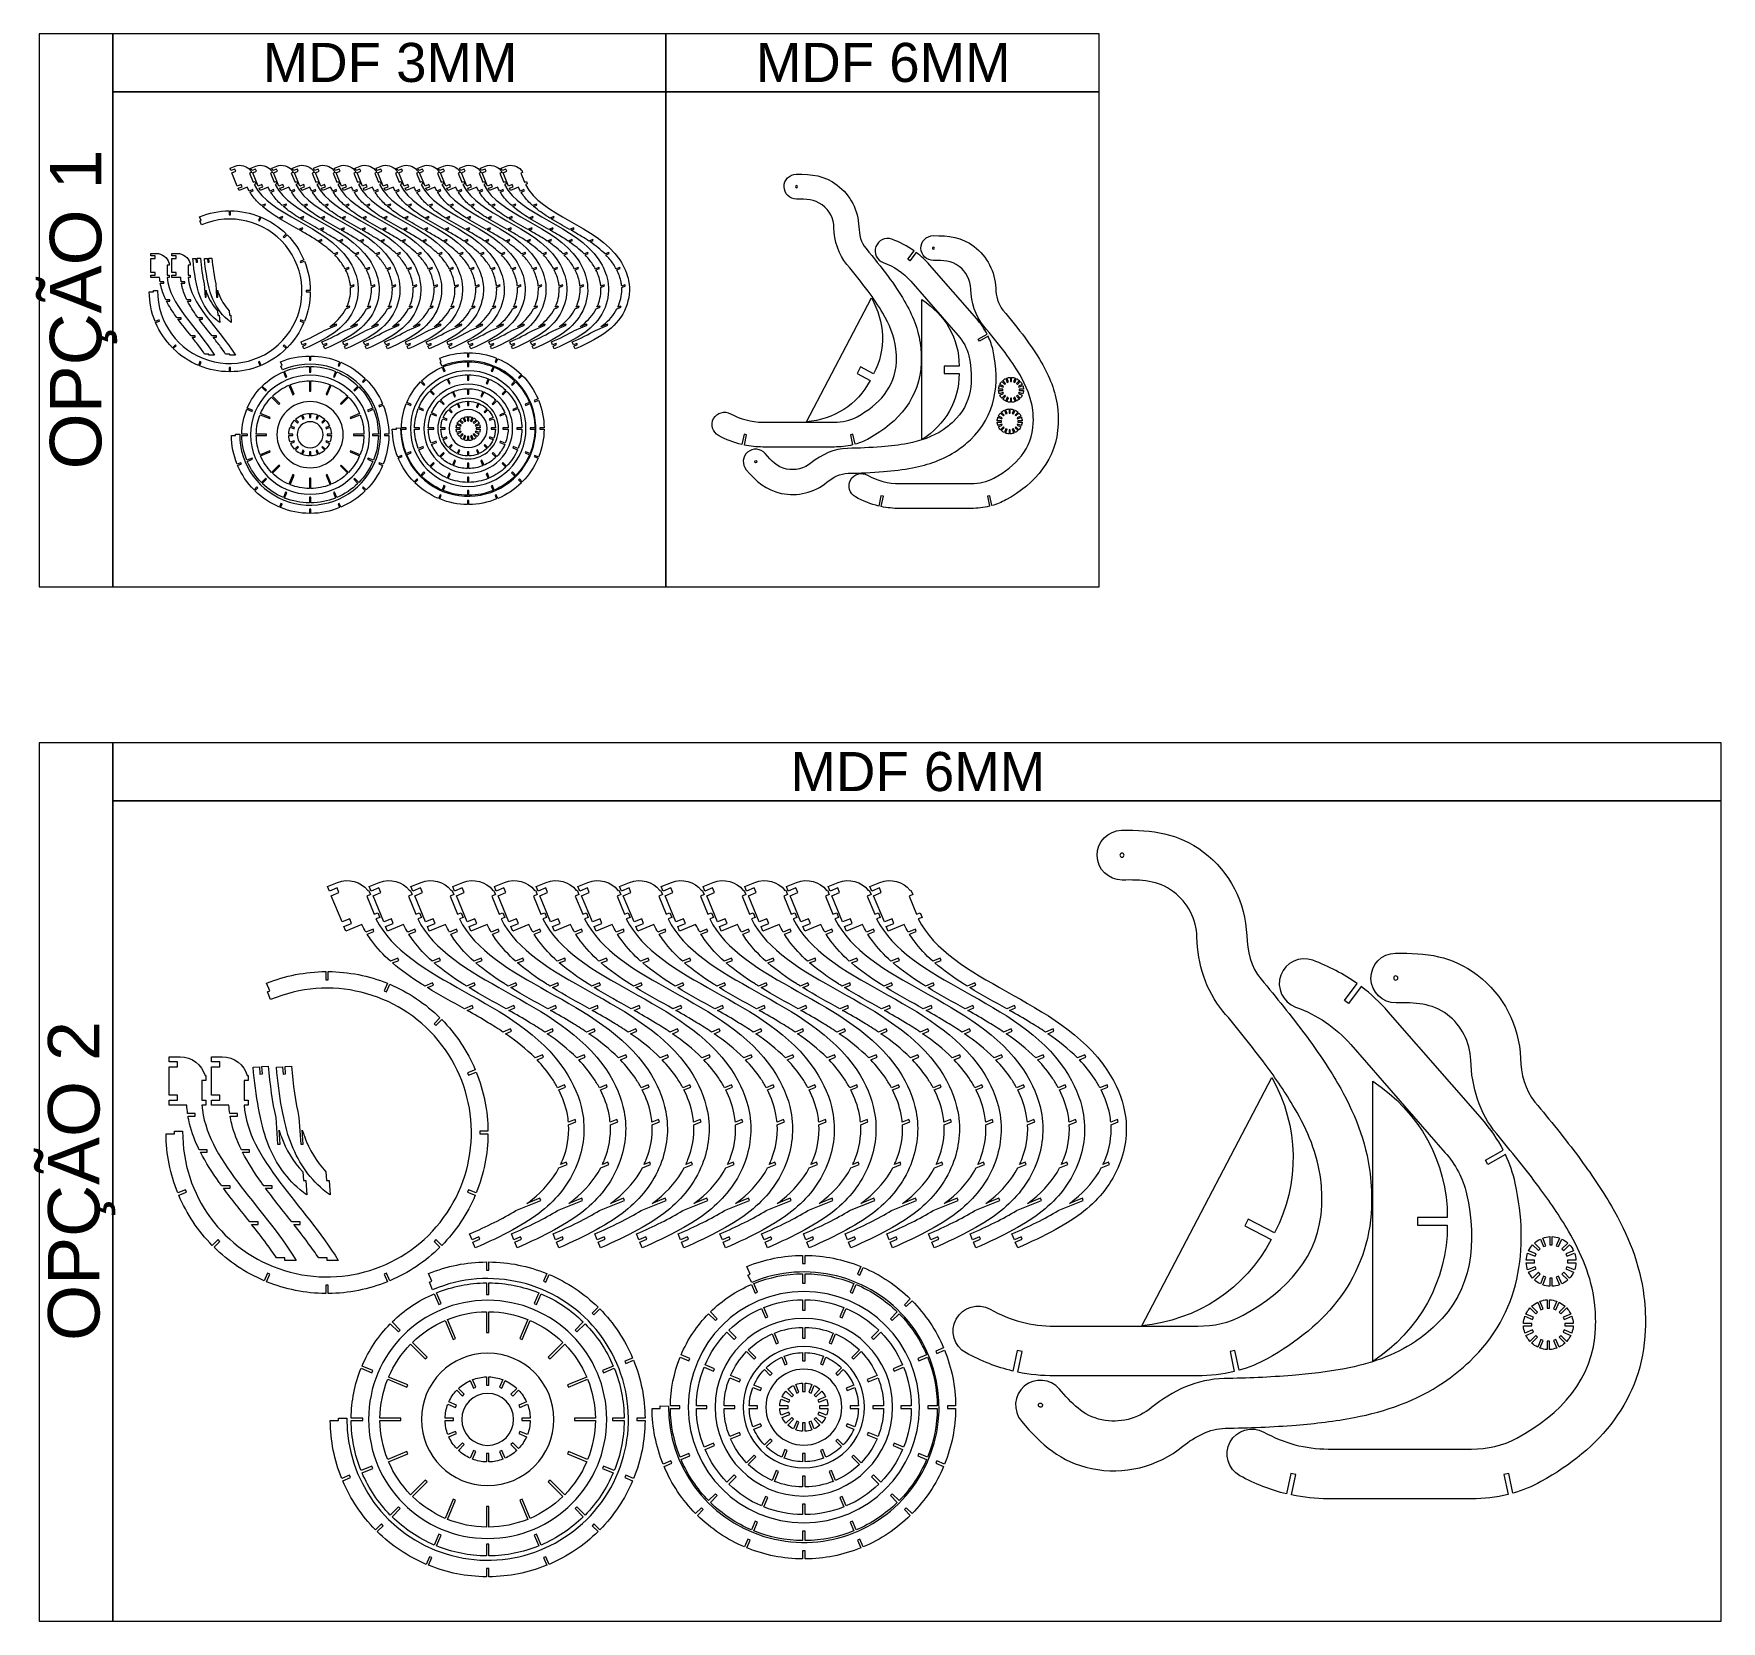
# Model space of a CAD drawing. Header units: millimetres. Extents: x -2039 to 2031, y -1914 to 1914.
import ezdxf

# ---------------------------------------------------------------- set-up
doc = ezdxf.new("R2010")
doc.units = ezdxf.units.MM
doc.header["$MEASUREMENT"] = 0
doc.layers.add('Camada 1', color=7, linetype='Continuous')
doc.styles.add('0', font='arial.ttf', dxfattribs={"height": 1})
doc.styles.add('1', font='Arial', dxfattribs={"height": 1})
doc.styles.add('2', font='Arial', dxfattribs={"height": 1})
doc.styles.add('3', font='Arial', dxfattribs={"height": 1})
doc.styles.add('4', font='Arial', dxfattribs={"height": 1})

msp = doc.modelspace()

# ---------------------------------------------------------------- texts
at = {"layer": 'Camada 1', "color": 142}
for s, style, p in [('MDF 3MM', '2', (-1486.9454, 1798.0338)), ('MDF 6MM', '3', (-297.4927, 1798.0338)), ('MDF 6MM', '0', (-214.0327, 87.7678))]:
    msp.add_text(s, height=94.26384, dxfattribs=dict(at, style=style)).set_placement(p)
for s, style, p in [('OPÇÃO 1', '4', (-1876.1431, 863.7758)), ('OPÇÃO 2', '1', (-1880.6302, -1238.3271))]:
    msp.add_text(s, height=124.26041, rotation=90, dxfattribs=dict(at, style=style)).set_placement(p)

# ---------------------------------------------------------------- linework, layer by layer
at = {"layer": 'Camada 1', "color": 142, "lineweight": 20}
for points in [[(-2026.1685, 580.4379), (-1848.1343, 580.4379), (-1848.1343, 1914.3925), (-2026.1685, 1914.3925), (-2026.1685, 580.4379)], [(-1848.1343, 1774.238), (-514.8685, 1774.238), (-514.8685, 1914.3924), (-1848.1343, 1914.3924), (-1848.1343, 1774.238)], [(-514.8683, 1774.238), (530.7651, 1774.238), (530.7651, 1914.3924), (-514.8683, 1914.3924), (-514.8683, 1774.238)], [(-1848.1343, 580.438), (-514.8685, 580.438), (-514.8685, 1774.238), (-1848.1343, 1774.238), (-1848.1343, 580.438)], [(-514.8683, 580.438), (530.7651, 580.438), (530.7651, 1774.238), (-514.8683, 1774.238), (-514.8683, 580.438)], [(-2026.1685, -1914.3925), (-1848.1343, -1914.3925), (-1848.1343, 204.1259), (-2026.1685, 204.1259), (-2026.1685, -1914.3925)], [(-1848.1343, 63.9714), (2030.9509, 63.9714), (2030.9509, 204.1258), (-1848.1343, 204.1258), (-1848.1343, 63.9714)], [(-1848.1343, -1914.3924), (2030.9509, -1914.3924), (2030.9509, 63.9714), (-1848.1343, 63.9714), (-1848.1343, -1914.3924)]]:
    msp.add_lwpolyline(points, close=True, dxfattribs=at)
at = {"layer": 'Camada 1', "color": 250, "lineweight": 9}
for points, knots in [([(-1509.6433, 1556.5301), (-1509.6433, 1556.5301), (-1518.5561, 1578.3168), (-1518.5561, 1578.3168), (-1518.5561, 1578.3168), (-1518.5561, 1578.3168), (-1514.0801, 1580.1479), (-1514.0801, 1580.1479), (-1514.0801, 1580.1479), (-1514.0801, 1580.1479), (-1516.3655, 1585.7344), (-1516.3655, 1585.7344), (-1516.3655, 1585.7344), (-1516.3655, 1585.7344), (-1517.3657, 1585.3252), (-1517.3657, 1585.3252), (-1517.3657, 1585.3252), (-1525.5889, 1595.9691), (-1540.3767, 1600.2235), (-1553.6532, 1594.7922), (-1553.6532, 1594.7922), (-1553.6532, 1594.7922), (-1565.7556, 1589.8413), (-1565.7556, 1589.8413), (-1565.7556, 1589.8413), (-1565.7556, 1589.8413), (-1563.5225, 1584.3827), (-1563.5225, 1584.3827), (-1563.5225, 1584.3827), (-1563.5225, 1584.3827), (-1554.267, 1588.169), (-1554.267, 1588.169), (-1554.267, 1588.169), (-1554.267, 1588.169), (-1551.9952, 1582.6157), (-1551.9952, 1582.6157), (-1551.9952, 1582.6157), (-1551.9952, 1582.6157), (-1561.2507, 1578.8294), (-1561.2507, 1578.8294), (-1561.2507, 1578.8294), (-1561.2507, 1578.8294), (-1548.2957, 1547.1616), (-1548.2957, 1547.1616), (-1548.2957, 1547.1616), (-1548.2957, 1547.1616), (-1539.0402, 1550.948), (-1539.0402, 1550.948), (-1539.0402, 1550.948), (-1539.0402, 1550.948), (-1536.7684, 1545.3947), (-1536.7684, 1545.3947), (-1536.7684, 1545.3947), (-1536.7684, 1545.3947), (-1546.0239, 1541.6083), (-1546.0239, 1541.6083), (-1546.0239, 1541.6083), (-1546.0239, 1541.6083), (-1543.7521, 1536.0551), (-1543.7521, 1536.0551), (-1543.7521, 1536.0551), (-1543.7521, 1536.0551), (-1524.3343, 1543.9987), (-1524.3343, 1543.9987), (-1524.3343, 1543.9987), (-1522.6722, 1540.7879), (-1521.105, 1537.8456), (-1519.4503, 1534.9879), (-1519.4503, 1534.9879), (-1519.4503, 1534.9879), (-1510.9216, 1538.4769), (-1510.9216, 1538.4769), (-1510.9216, 1538.4769), (-1510.9216, 1538.4769), (-1509.7857, 1535.7002), (-1509.7857, 1535.7002), (-1509.7857, 1535.7002), (-1509.7857, 1535.7002), (-1517.8999, 1532.3808), (-1517.8999, 1532.3808), (-1517.8999, 1532.3808), (-1516.2777, 1529.7266), (-1514.5285, 1527.0974), (-1512.5005, 1524.3401), (-1512.5005, 1524.3401), (-1505.943, 1515.4254), (-1498.3165, 1507.3702), (-1490.027, 1499.9834), (-1490.027, 1499.9834), (-1490.027, 1499.9834), (-1481.0113, 1503.6717), (-1481.0113, 1503.6717), (-1481.0113, 1503.6717), (-1481.0113, 1503.6717), (-1479.8754, 1500.895), (-1479.8754, 1500.895), (-1479.8754, 1500.895), (-1479.8754, 1500.895), (-1487.5051, 1497.7738), (-1487.5051, 1497.7738), (-1487.5051, 1497.7738), (-1476.6638, 1488.432), (-1464.7911, 1480.1668), (-1452.7548, 1472.5701), (-1452.7548, 1472.5701), (-1451.3462, 1471.681), (-1449.9329, 1470.7992), (-1448.5155, 1469.924), (-1448.5155, 1469.924), (-1448.5155, 1469.924), (-1439.171, 1473.7467), (-1439.171, 1473.7467), (-1439.171, 1473.7467), (-1439.171, 1473.7467), (-1438.0351, 1470.9701), (-1438.0351, 1470.9701), (-1438.0351, 1470.9701), (-1438.0351, 1470.9701), (-1445.3435, 1467.9803), (-1445.3435, 1467.9803), (-1445.3435, 1467.9803), (-1430.7159, 1459.0831), (-1415.6828, 1450.825), (-1400.7344, 1442.4293), (-1400.7344, 1442.4293), (-1400.7344, 1442.4293), (-1391.3037, 1446.2873), (-1391.3037, 1446.2873), (-1391.3037, 1446.2873), (-1391.3037, 1446.2873), (-1390.1678, 1443.5107), (-1390.1678, 1443.5107), (-1390.1678, 1443.5107), (-1390.1678, 1443.5107), (-1397.3989, 1440.5525), (-1397.3989, 1440.5525), (-1397.3989, 1440.5525), (-1388.8434, 1435.7283), (-1380.3278, 1430.8401), (-1371.944, 1425.7416), (-1371.944, 1425.7416), (-1365.9699, 1422.1086), (-1360.0251, 1418.3528), (-1354.1838, 1414.4314), (-1354.1838, 1414.4314), (-1354.1838, 1414.4314), (-1344.9266, 1418.2184), (-1344.9266, 1418.2184), (-1344.9266, 1418.2184), (-1344.9266, 1418.2184), (-1343.7907, 1415.4418), (-1343.7907, 1415.4418), (-1343.7907, 1415.4418), (-1343.7907, 1415.4418), (-1351.2032, 1412.4094), (-1351.2032, 1412.4094), (-1351.2032, 1412.4094), (-1338.4601, 1403.6725), (-1326.2763, 1394.1018), (-1315.4344, 1383.2421), (-1315.4344, 1383.2421), (-1315.4344, 1383.2421), (-1306.5307, 1386.8845), (-1306.5307, 1386.8845), (-1306.5307, 1386.8845), (-1306.5307, 1386.8845), (-1305.3948, 1384.1079), (-1305.3948, 1384.1079), (-1305.3948, 1384.1079), (-1305.3948, 1384.1079), (-1313.165, 1380.9292), (-1313.165, 1380.9292), (-1313.165, 1380.9292), (-1306.5281, 1374.0451), (-1300.4554, 1366.655), (-1295.1545, 1358.7097), (-1295.1545, 1358.7097), (-1292.6924, 1355.0194), (-1290.3914, 1351.2145), (-1288.2875, 1347.3063), (-1288.2875, 1347.3063), (-1288.2875, 1347.3063), (-1279.8185, 1350.7709), (-1279.8185, 1350.7709), (-1279.8185, 1350.7709), (-1279.8185, 1350.7709), (-1278.6826, 1347.9942), (-1278.6826, 1347.9942), (-1278.6826, 1347.9942), (-1278.6826, 1347.9942), (-1286.8897, 1344.6368), (-1286.8897, 1344.6368), (-1286.8897, 1344.6368), (-1282.1315, 1335.2888), (-1278.5194, 1325.3764), (-1276.5265, 1315.0444), (-1276.5265, 1315.0444), (-1275.9222, 1311.9113), (-1275.4829, 1308.7659), (-1275.2048, 1305.6168), (-1275.2048, 1305.6168), (-1275.2048, 1305.6168), (-1267.3175, 1308.8434), (-1267.3175, 1308.8434), (-1267.3175, 1308.8434), (-1267.3175, 1308.8434), (-1266.1816, 1306.0668), (-1266.1816, 1306.0668), (-1266.1816, 1306.0668), (-1266.1816, 1306.0668), (-1274.9803, 1302.4673), (-1274.9803, 1302.4673), (-1274.9803, 1302.4673), (-1274.2128, 1288.327), (-1276.6686, 1274.1709), (-1282.0112, 1260.7855), (-1282.0112, 1260.7855), (-1282.8352, 1258.721), (-1283.7175, 1256.6957), (-1284.6563, 1254.7089), (-1284.6563, 1254.7089), (-1284.6563, 1254.7089), (-1277.8758, 1257.4828), (-1277.8758, 1257.4828), (-1277.8758, 1257.4828), (-1277.8758, 1257.4828), (-1276.7399, 1254.7061), (-1276.7399, 1254.7061), (-1276.7399, 1254.7061), (-1276.7399, 1254.7061), (-1286.687, 1250.6369), (-1286.687, 1250.6369), (-1286.687, 1250.6369), (-1294.4908, 1235.7827), (-1305.5423, 1223.1741), (-1318.9533, 1212.4995), (-1318.9533, 1212.4995), (-1320.8931, 1210.9556), (-1322.9897, 1209.387), (-1325.2282, 1207.8), (-1325.2282, 1207.8), (-1325.2282, 1207.8), (-1309.5668, 1214.2069), (-1309.5668, 1214.2069), (-1309.5668, 1214.2069), (-1309.5668, 1214.2069), (-1308.4309, 1211.4303), (-1308.4309, 1211.4303), (-1308.4309, 1211.4303), (-1308.4309, 1211.4303), (-1338.61, 1199.0843), (-1338.61, 1199.0843), (-1338.61, 1199.0843), (-1354.3226, 1189.5788), (-1373.9182, 1179.824), (-1394.4259, 1171.0351), (-1394.4259, 1171.0351), (-1394.4259, 1171.0351), (-1391.5266, 1163.948), (-1391.5266, 1163.948), (-1391.5266, 1163.948), (-1391.5266, 1163.948), (-1383.1967, 1167.3557), (-1383.1967, 1167.3557), (-1383.1967, 1167.3557), (-1383.1967, 1167.3557), (-1382.0608, 1164.5791), (-1382.0608, 1164.5791), (-1382.0608, 1164.5791), (-1382.0608, 1164.5791), (-1390.3907, 1161.1714), (-1390.3907, 1161.1714), (-1390.3907, 1161.1714), (-1390.3907, 1161.1714), (-1387.5538, 1154.2366), (-1387.5538, 1154.2366), (-1387.5538, 1154.2366), (-1355.7041, 1167.8868), (-1325.895, 1183.934), (-1307.582, 1198.5103), (-1307.582, 1198.5103), (-1288.6905, 1213.5469), (-1273.9208, 1232.0194), (-1265.0023, 1254.364), (-1265.0023, 1254.364), (-1256.9008, 1274.6619), (-1254.3371, 1296.778), (-1258.5545, 1318.6438), (-1258.5545, 1318.6438), (-1261.6977, 1334.9391), (-1268.5477, 1351.854), (-1279.8349, 1368.772), (-1279.8349, 1368.772), (-1337.4056, 1455.0621), (-1469.4034, 1474.218), (-1507.3579, 1550.9436), (-1507.3579, 1550.9436), (-1507.3579, 1550.9436), (-1502.882, 1552.7746), (-1502.882, 1552.7746), (-1502.882, 1552.7746), (-1502.882, 1552.7746), (-1505.1674, 1558.3612), (-1505.1674, 1558.3612), (-1505.1674, 1558.3612), (-1505.1674, 1558.3612), (-1509.6433, 1556.5301), (-1509.6433, 1556.5301)], [0, 0, 0, 0, 0.012820513, 0.012820513, 0.012820513, 0.012820513, 0.025641026, 0.025641026, 0.025641026, 0.025641026, 0.038461538, 0.038461538, 0.038461538, 0.038461538, 0.051282051, 0.051282051, 0.051282051, 0.051282051, 0.064102564, 0.064102564, 0.064102564, 0.064102564, 0.076923077, 0.076923077, 0.076923077, 0.076923077, 0.08974359, 0.08974359, 0.08974359, 0.08974359, 0.102564103, 0.102564103, 0.102564103, 0.102564103, 0.115384615, 0.115384615, 0.115384615, 0.115384615, 0.128205128, 0.128205128, 0.128205128, 0.128205128, 0.141025641, 0.141025641, 0.141025641, 0.141025641, 0.153846154, 0.153846154, 0.153846154, 0.153846154, 0.166666667, 0.166666667, 0.166666667, 0.166666667, 0.179487179, 0.179487179, 0.179487179, 0.179487179, 0.192307692, 0.192307692, 0.192307692, 0.192307692, 0.205128205, 0.205128205, 0.205128205, 0.205128205, 0.217948718, 0.217948718, 0.217948718, 0.217948718, 0.230769231, 0.230769231, 0.230769231, 0.230769231, 0.243589744, 0.243589744, 0.243589744, 0.243589744, 0.256410256, 0.256410256, 0.256410256, 0.256410256, 0.269230769, 0.269230769, 0.269230769, 0.269230769, 0.282051282, 0.282051282, 0.282051282, 0.282051282, 0.294871795, 0.294871795, 0.294871795, 0.294871795, 0.307692308, 0.307692308, 0.307692308, 0.307692308, 0.320512821, 0.320512821, 0.320512821, 0.320512821, 0.333333333, 0.333333333, 0.333333333, 0.333333333, 0.346153846, 0.346153846, 0.346153846, 0.346153846, 0.358974359, 0.358974359, 0.358974359, 0.358974359, 0.371794872, 0.371794872, 0.371794872, 0.371794872, 0.384615385, 0.384615385, 0.384615385, 0.384615385, 0.397435897, 0.397435897, 0.397435897, 0.397435897, 0.41025641, 0.41025641, 0.41025641, 0.41025641, 0.423076923, 0.423076923, 0.423076923, 0.423076923, 0.435897436, 0.435897436, 0.435897436, 0.435897436, 0.448717949, 0.448717949, 0.448717949, 0.448717949, 0.461538462, 0.461538462, 0.461538462, 0.461538462, 0.474358974, 0.474358974, 0.474358974, 0.474358974, 0.487179487, 0.487179487, 0.487179487, 0.487179487, 0.5, 0.5, 0.5, 0.5, 0.512820513, 0.512820513, 0.512820513, 0.512820513, 0.525641026, 0.525641026, 0.525641026, 0.525641026, 0.538461538, 0.538461538, 0.538461538, 0.538461538, 0.551282051, 0.551282051, 0.551282051, 0.551282051, 0.564102564, 0.564102564, 0.564102564, 0.564102564, 0.576923077, 0.576923077, 0.576923077, 0.576923077, 0.58974359, 0.58974359, 0.58974359, 0.58974359, 0.602564103, 0.602564103, 0.602564103, 0.602564103, 0.615384615, 0.615384615, 0.615384615, 0.615384615, 0.628205128, 0.628205128, 0.628205128, 0.628205128, 0.641025641, 0.641025641, 0.641025641, 0.641025641, 0.653846154, 0.653846154, 0.653846154, 0.653846154, 0.666666667, 0.666666667, 0.666666667, 0.666666667, 0.679487179, 0.679487179, 0.679487179, 0.679487179, 0.692307692, 0.692307692, 0.692307692, 0.692307692, 0.705128205, 0.705128205, 0.705128205, 0.705128205, 0.717948718, 0.717948718, 0.717948718, 0.717948718, 0.730769231, 0.730769231, 0.730769231, 0.730769231, 0.743589744, 0.743589744, 0.743589744, 0.743589744, 0.756410256, 0.756410256, 0.756410256, 0.756410256, 0.769230769, 0.769230769, 0.769230769, 0.769230769, 0.782051282, 0.782051282, 0.782051282, 0.782051282, 0.794871795, 0.794871795, 0.794871795, 0.794871795, 0.807692308, 0.807692308, 0.807692308, 0.807692308, 0.820512821, 0.820512821, 0.820512821, 0.820512821, 0.833333333, 0.833333333, 0.833333333, 0.833333333, 0.846153846, 0.846153846, 0.846153846, 0.846153846, 0.858974359, 0.858974359, 0.858974359, 0.858974359, 0.871794872, 0.871794872, 0.871794872, 0.871794872, 0.884615385, 0.884615385, 0.884615385, 0.884615385, 0.897435897, 0.897435897, 0.897435897, 0.897435897, 0.91025641, 0.91025641, 0.91025641, 0.91025641, 0.923076923, 0.923076923, 0.923076923, 0.923076923, 0.935897436, 0.935897436, 0.935897436, 0.935897436, 0.948717949, 0.948717949, 0.948717949, 0.948717949, 0.961538462, 0.961538462, 0.961538462, 0.961538462, 0.974358974, 0.974358974, 0.974358974, 0.974358974, 1, 1, 1, 1]), ([(-1459.3307, 1556.5301), (-1459.3307, 1556.5301), (-1468.2435, 1578.3168), (-1468.2435, 1578.3168), (-1468.2435, 1578.3168), (-1468.2435, 1578.3168), (-1463.7675, 1580.1479), (-1463.7675, 1580.1479), (-1463.7675, 1580.1479), (-1463.7675, 1580.1479), (-1466.0529, 1585.7344), (-1466.0529, 1585.7344), (-1466.0529, 1585.7344), (-1466.0529, 1585.7344), (-1467.053, 1585.3252), (-1467.053, 1585.3252), (-1467.053, 1585.3252), (-1475.2763, 1595.9691), (-1490.0641, 1600.2235), (-1503.3406, 1594.7922), (-1503.3406, 1594.7922), (-1503.3406, 1594.7922), (-1515.4429, 1589.8413), (-1515.4429, 1589.8413), (-1515.4429, 1589.8413), (-1515.4429, 1589.8413), (-1513.2099, 1584.3827), (-1513.2099, 1584.3827), (-1513.2099, 1584.3827), (-1513.2099, 1584.3827), (-1503.9544, 1588.169), (-1503.9544, 1588.169), (-1503.9544, 1588.169), (-1503.9544, 1588.169), (-1501.6826, 1582.6157), (-1501.6826, 1582.6157), (-1501.6826, 1582.6157), (-1501.6826, 1582.6157), (-1510.9381, 1578.8294), (-1510.9381, 1578.8294), (-1510.9381, 1578.8294), (-1510.9381, 1578.8294), (-1497.9831, 1547.1616), (-1497.9831, 1547.1616), (-1497.9831, 1547.1616), (-1497.9831, 1547.1616), (-1488.7276, 1550.948), (-1488.7276, 1550.948), (-1488.7276, 1550.948), (-1488.7276, 1550.948), (-1486.4558, 1545.3947), (-1486.4558, 1545.3947), (-1486.4558, 1545.3947), (-1486.4558, 1545.3947), (-1495.7113, 1541.6083), (-1495.7113, 1541.6083), (-1495.7113, 1541.6083), (-1495.7113, 1541.6083), (-1493.4395, 1536.0551), (-1493.4395, 1536.0551), (-1493.4395, 1536.0551), (-1493.4395, 1536.0551), (-1474.0217, 1543.9987), (-1474.0217, 1543.9987), (-1474.0217, 1543.9987), (-1472.3595, 1540.7879), (-1470.7924, 1537.8456), (-1469.1377, 1534.9879), (-1469.1377, 1534.9879), (-1469.1377, 1534.9879), (-1460.6089, 1538.4769), (-1460.6089, 1538.4769), (-1460.6089, 1538.4769), (-1460.6089, 1538.4769), (-1459.4731, 1535.7002), (-1459.4731, 1535.7002), (-1459.4731, 1535.7002), (-1459.4731, 1535.7002), (-1467.5873, 1532.3808), (-1467.5873, 1532.3808), (-1467.5873, 1532.3808), (-1465.9651, 1529.7266), (-1464.2158, 1527.0974), (-1462.1879, 1524.3401), (-1462.1879, 1524.3401), (-1455.6304, 1515.4254), (-1448.0039, 1507.3702), (-1439.7144, 1499.9834), (-1439.7144, 1499.9834), (-1439.7144, 1499.9834), (-1430.6986, 1503.6717), (-1430.6986, 1503.6717), (-1430.6986, 1503.6717), (-1430.6986, 1503.6717), (-1429.5627, 1500.895), (-1429.5627, 1500.895), (-1429.5627, 1500.895), (-1429.5627, 1500.895), (-1437.1925, 1497.7738), (-1437.1925, 1497.7738), (-1437.1925, 1497.7738), (-1426.3511, 1488.432), (-1414.4785, 1480.1668), (-1402.4422, 1472.5701), (-1402.4422, 1472.5701), (-1401.0336, 1471.681), (-1399.6203, 1470.7992), (-1398.2029, 1469.924), (-1398.2029, 1469.924), (-1398.2029, 1469.924), (-1388.8584, 1473.7467), (-1388.8584, 1473.7467), (-1388.8584, 1473.7467), (-1388.8584, 1473.7467), (-1387.7225, 1470.9701), (-1387.7225, 1470.9701), (-1387.7225, 1470.9701), (-1387.7225, 1470.9701), (-1395.0309, 1467.9803), (-1395.0309, 1467.9803), (-1395.0309, 1467.9803), (-1380.4033, 1459.083), (-1365.3702, 1450.8249), (-1350.4218, 1442.4293), (-1350.4218, 1442.4293), (-1350.4218, 1442.4293), (-1340.9911, 1446.2873), (-1340.9911, 1446.2873), (-1340.9911, 1446.2873), (-1340.9911, 1446.2873), (-1339.8552, 1443.5107), (-1339.8552, 1443.5107), (-1339.8552, 1443.5107), (-1339.8552, 1443.5107), (-1347.0863, 1440.5525), (-1347.0863, 1440.5525), (-1347.0863, 1440.5525), (-1338.5308, 1435.7283), (-1330.0152, 1430.8401), (-1321.6314, 1425.7416), (-1321.6314, 1425.7416), (-1315.6572, 1422.1086), (-1309.7125, 1418.3528), (-1303.8712, 1414.4314), (-1303.8712, 1414.4314), (-1303.8712, 1414.4314), (-1294.614, 1418.2184), (-1294.614, 1418.2184), (-1294.614, 1418.2184), (-1294.614, 1418.2184), (-1293.4781, 1415.4418), (-1293.4781, 1415.4418), (-1293.4781, 1415.4418), (-1293.4781, 1415.4418), (-1300.8906, 1412.4094), (-1300.8906, 1412.4094), (-1300.8906, 1412.4094), (-1288.1475, 1403.6725), (-1275.9636, 1394.1018), (-1265.1218, 1383.2421), (-1265.1218, 1383.2421), (-1265.1218, 1383.2421), (-1256.218, 1386.8845), (-1256.218, 1386.8845), (-1256.218, 1386.8845), (-1256.218, 1386.8845), (-1255.0822, 1384.1079), (-1255.0822, 1384.1079), (-1255.0822, 1384.1079), (-1255.0822, 1384.1079), (-1262.8524, 1380.9292), (-1262.8524, 1380.9292), (-1262.8524, 1380.9292), (-1256.2155, 1374.0451), (-1250.1428, 1366.655), (-1244.8419, 1358.7097), (-1244.8419, 1358.7097), (-1242.3798, 1355.0194), (-1240.0788, 1351.2145), (-1237.9749, 1347.3063), (-1237.9749, 1347.3063), (-1237.9749, 1347.3063), (-1229.5058, 1350.7709), (-1229.5058, 1350.7709), (-1229.5058, 1350.7709), (-1229.5058, 1350.7709), (-1228.3699, 1347.9942), (-1228.3699, 1347.9942), (-1228.3699, 1347.9942), (-1228.3699, 1347.9942), (-1236.577, 1344.6368), (-1236.577, 1344.6368), (-1236.577, 1344.6368), (-1231.8188, 1335.2888), (-1228.2067, 1325.3764), (-1226.2139, 1315.0444), (-1226.2139, 1315.0444), (-1225.6096, 1311.9113), (-1225.1703, 1308.7659), (-1224.8921, 1305.6168), (-1224.8921, 1305.6168), (-1224.8921, 1305.6168), (-1217.0049, 1308.8434), (-1217.0049, 1308.8434), (-1217.0049, 1308.8434), (-1217.0049, 1308.8434), (-1215.869, 1306.0668), (-1215.869, 1306.0668), (-1215.869, 1306.0668), (-1215.869, 1306.0668), (-1224.6677, 1302.4673), (-1224.6677, 1302.4673), (-1224.6677, 1302.4673), (-1223.9002, 1288.327), (-1226.356, 1274.1709), (-1231.6986, 1260.7855), (-1231.6986, 1260.7855), (-1232.5226, 1258.721), (-1233.4049, 1256.6957), (-1234.3437, 1254.7089), (-1234.3437, 1254.7089), (-1234.3437, 1254.7089), (-1227.5632, 1257.4828), (-1227.5632, 1257.4828), (-1227.5632, 1257.4828), (-1227.5632, 1257.4828), (-1226.4273, 1254.7061), (-1226.4273, 1254.7061), (-1226.4273, 1254.7061), (-1226.4273, 1254.7061), (-1236.3743, 1250.6369), (-1236.3743, 1250.6369), (-1236.3743, 1250.6369), (-1244.1782, 1235.7827), (-1255.2296, 1223.1741), (-1268.6407, 1212.4995), (-1268.6407, 1212.4995), (-1270.5805, 1210.9556), (-1272.6771, 1209.387), (-1274.9156, 1207.8), (-1274.9156, 1207.8), (-1274.9156, 1207.8), (-1259.2542, 1214.2069), (-1259.2542, 1214.2069), (-1259.2542, 1214.2069), (-1259.2542, 1214.2069), (-1258.1183, 1211.4303), (-1258.1183, 1211.4303), (-1258.1183, 1211.4303), (-1258.1183, 1211.4303), (-1288.2974, 1199.0843), (-1288.2974, 1199.0843), (-1288.2974, 1199.0843), (-1304.01, 1189.5788), (-1323.6056, 1179.824), (-1344.1133, 1171.0351), (-1344.1133, 1171.0351), (-1344.1133, 1171.0351), (-1341.214, 1163.948), (-1341.214, 1163.948), (-1341.214, 1163.948), (-1341.214, 1163.948), (-1332.8841, 1167.3557), (-1332.8841, 1167.3557), (-1332.8841, 1167.3557), (-1332.8841, 1167.3557), (-1331.7482, 1164.5791), (-1331.7482, 1164.5791), (-1331.7482, 1164.5791), (-1331.7482, 1164.5791), (-1340.0781, 1161.1714), (-1340.0781, 1161.1714), (-1340.0781, 1161.1714), (-1340.0781, 1161.1714), (-1337.2412, 1154.2366), (-1337.2412, 1154.2366), (-1337.2412, 1154.2366), (-1305.3915, 1167.8868), (-1275.5824, 1183.934), (-1257.2694, 1198.5103), (-1257.2694, 1198.5103), (-1238.3778, 1213.5469), (-1223.6081, 1232.0193), (-1214.6896, 1254.364), (-1214.6896, 1254.364), (-1206.5882, 1274.6619), (-1204.0245, 1296.778), (-1208.2419, 1318.6437), (-1208.2419, 1318.6437), (-1211.3851, 1334.9391), (-1218.2351, 1351.854), (-1229.5223, 1368.772), (-1229.5223, 1368.772), (-1287.0929, 1455.0621), (-1419.0908, 1474.218), (-1457.0453, 1550.9436), (-1457.0453, 1550.9436), (-1457.0453, 1550.9436), (-1452.5694, 1552.7746), (-1452.5694, 1552.7746), (-1452.5694, 1552.7746), (-1452.5694, 1552.7746), (-1454.8548, 1558.3612), (-1454.8548, 1558.3612), (-1454.8548, 1558.3612), (-1454.8548, 1558.3612), (-1459.3307, 1556.5301), (-1459.3307, 1556.5301)], [0, 0, 0, 0, 0.012820513, 0.012820513, 0.012820513, 0.012820513, 0.025641026, 0.025641026, 0.025641026, 0.025641026, 0.038461538, 0.038461538, 0.038461538, 0.038461538, 0.051282051, 0.051282051, 0.051282051, 0.051282051, 0.064102564, 0.064102564, 0.064102564, 0.064102564, 0.076923077, 0.076923077, 0.076923077, 0.076923077, 0.08974359, 0.08974359, 0.08974359, 0.08974359, 0.102564103, 0.102564103, 0.102564103, 0.102564103, 0.115384615, 0.115384615, 0.115384615, 0.115384615, 0.128205128, 0.128205128, 0.128205128, 0.128205128, 0.141025641, 0.141025641, 0.141025641, 0.141025641, 0.153846154, 0.153846154, 0.153846154, 0.153846154, 0.166666667, 0.166666667, 0.166666667, 0.166666667, 0.179487179, 0.179487179, 0.179487179, 0.179487179, 0.192307692, 0.192307692, 0.192307692, 0.192307692, 0.205128205, 0.205128205, 0.205128205, 0.205128205, 0.217948718, 0.217948718, 0.217948718, 0.217948718, 0.230769231, 0.230769231, 0.230769231, 0.230769231, 0.243589744, 0.243589744, 0.243589744, 0.243589744, 0.256410256, 0.256410256, 0.256410256, 0.256410256, 0.269230769, 0.269230769, 0.269230769, 0.269230769, 0.282051282, 0.282051282, 0.282051282, 0.282051282, 0.294871795, 0.294871795, 0.294871795, 0.294871795, 0.307692308, 0.307692308, 0.307692308, 0.307692308, 0.320512821, 0.320512821, 0.320512821, 0.320512821, 0.333333333, 0.333333333, 0.333333333, 0.333333333, 0.346153846, 0.346153846, 0.346153846, 0.346153846, 0.358974359, 0.358974359, 0.358974359, 0.358974359, 0.371794872, 0.371794872, 0.371794872, 0.371794872, 0.384615385, 0.384615385, 0.384615385, 0.384615385, 0.397435897, 0.397435897, 0.397435897, 0.397435897, 0.41025641, 0.41025641, 0.41025641, 0.41025641, 0.423076923, 0.423076923, 0.423076923, 0.423076923, 0.435897436, 0.435897436, 0.435897436, 0.435897436, 0.448717949, 0.448717949, 0.448717949, 0.448717949, 0.461538462, 0.461538462, 0.461538462, 0.461538462, 0.474358974, 0.474358974, 0.474358974, 0.474358974, 0.487179487, 0.487179487, 0.487179487, 0.487179487, 0.5, 0.5, 0.5, 0.5, 0.512820513, 0.512820513, 0.512820513, 0.512820513, 0.525641026, 0.525641026, 0.525641026, 0.525641026, 0.538461538, 0.538461538, 0.538461538, 0.538461538, 0.551282051, 0.551282051, 0.551282051, 0.551282051, 0.564102564, 0.564102564, 0.564102564, 0.564102564, 0.576923077, 0.576923077, 0.576923077, 0.576923077, 0.58974359, 0.58974359, 0.58974359, 0.58974359, 0.602564103, 0.602564103, 0.602564103, 0.602564103, 0.615384615, 0.615384615, 0.615384615, 0.615384615, 0.628205128, 0.628205128, 0.628205128, 0.628205128, 0.641025641, 0.641025641, 0.641025641, 0.641025641, 0.653846154, 0.653846154, 0.653846154, 0.653846154, 0.666666667, 0.666666667, 0.666666667, 0.666666667, 0.679487179, 0.679487179, 0.679487179, 0.679487179, 0.692307692, 0.692307692, 0.692307692, 0.692307692, 0.705128205, 0.705128205, 0.705128205, 0.705128205, 0.717948718, 0.717948718, 0.717948718, 0.717948718, 0.730769231, 0.730769231, 0.730769231, 0.730769231, 0.743589744, 0.743589744, 0.743589744, 0.743589744, 0.756410256, 0.756410256, 0.756410256, 0.756410256, 0.769230769, 0.769230769, 0.769230769, 0.769230769, 0.782051282, 0.782051282, 0.782051282, 0.782051282, 0.794871795, 0.794871795, 0.794871795, 0.794871795, 0.807692308, 0.807692308, 0.807692308, 0.807692308, 0.820512821, 0.820512821, 0.820512821, 0.820512821, 0.833333333, 0.833333333, 0.833333333, 0.833333333, 0.846153846, 0.846153846, 0.846153846, 0.846153846, 0.858974359, 0.858974359, 0.858974359, 0.858974359, 0.871794872, 0.871794872, 0.871794872, 0.871794872, 0.884615385, 0.884615385, 0.884615385, 0.884615385, 0.897435897, 0.897435897, 0.897435897, 0.897435897, 0.91025641, 0.91025641, 0.91025641, 0.91025641, 0.923076923, 0.923076923, 0.923076923, 0.923076923, 0.935897436, 0.935897436, 0.935897436, 0.935897436, 0.948717949, 0.948717949, 0.948717949, 0.948717949, 0.961538462, 0.961538462, 0.961538462, 0.961538462, 0.974358974, 0.974358974, 0.974358974, 0.974358974, 1, 1, 1, 1]), ([(-1409.0181, 1556.5301), (-1409.0181, 1556.5301), (-1417.9308, 1578.3168), (-1417.9308, 1578.3168), (-1417.9308, 1578.3168), (-1417.9308, 1578.3168), (-1413.4549, 1580.1479), (-1413.4549, 1580.1479), (-1413.4549, 1580.1479), (-1413.4549, 1580.1479), (-1415.7403, 1585.7344), (-1415.7403, 1585.7344), (-1415.7403, 1585.7344), (-1415.7403, 1585.7344), (-1416.7404, 1585.3252), (-1416.7404, 1585.3252), (-1416.7404, 1585.3252), (-1424.9637, 1595.9691), (-1439.7514, 1600.2235), (-1453.0279, 1594.7922), (-1453.0279, 1594.7922), (-1453.0279, 1594.7922), (-1465.1303, 1589.8413), (-1465.1303, 1589.8413), (-1465.1303, 1589.8413), (-1465.1303, 1589.8413), (-1462.8972, 1584.3827), (-1462.8972, 1584.3827), (-1462.8972, 1584.3827), (-1462.8972, 1584.3827), (-1453.6418, 1588.169), (-1453.6418, 1588.169), (-1453.6418, 1588.169), (-1453.6418, 1588.169), (-1451.37, 1582.6157), (-1451.37, 1582.6157), (-1451.37, 1582.6157), (-1451.37, 1582.6157), (-1460.6255, 1578.8294), (-1460.6255, 1578.8294), (-1460.6255, 1578.8294), (-1460.6255, 1578.8294), (-1447.6705, 1547.1616), (-1447.6705, 1547.1616), (-1447.6705, 1547.1616), (-1447.6705, 1547.1616), (-1438.415, 1550.9479), (-1438.415, 1550.9479), (-1438.415, 1550.9479), (-1438.415, 1550.9479), (-1436.1432, 1545.3947), (-1436.1432, 1545.3947), (-1436.1432, 1545.3947), (-1436.1432, 1545.3947), (-1445.3987, 1541.6083), (-1445.3987, 1541.6083), (-1445.3987, 1541.6083), (-1445.3987, 1541.6083), (-1443.1269, 1536.0551), (-1443.1269, 1536.0551), (-1443.1269, 1536.0551), (-1443.1269, 1536.0551), (-1423.7091, 1543.9987), (-1423.7091, 1543.9987), (-1423.7091, 1543.9987), (-1422.0469, 1540.7879), (-1420.4798, 1537.8456), (-1418.8251, 1534.9879), (-1418.8251, 1534.9879), (-1418.8251, 1534.9879), (-1410.2963, 1538.4769), (-1410.2963, 1538.4769), (-1410.2963, 1538.4769), (-1410.2963, 1538.4769), (-1409.1604, 1535.7002), (-1409.1604, 1535.7002), (-1409.1604, 1535.7002), (-1409.1604, 1535.7002), (-1417.2747, 1532.3808), (-1417.2747, 1532.3808), (-1417.2747, 1532.3808), (-1415.6525, 1529.7266), (-1413.9032, 1527.0974), (-1411.8752, 1524.3401), (-1411.8752, 1524.3401), (-1405.3178, 1515.4254), (-1397.6912, 1507.3702), (-1389.4018, 1499.9834), (-1389.4018, 1499.9834), (-1389.4018, 1499.9834), (-1380.386, 1503.6716), (-1380.386, 1503.6716), (-1380.386, 1503.6716), (-1380.386, 1503.6716), (-1379.2501, 1500.895), (-1379.2501, 1500.895), (-1379.2501, 1500.895), (-1379.2501, 1500.895), (-1386.8799, 1497.7737), (-1386.8799, 1497.7737), (-1386.8799, 1497.7737), (-1376.0385, 1488.432), (-1364.1659, 1480.1668), (-1352.1296, 1472.5701), (-1352.1296, 1472.5701), (-1350.721, 1471.681), (-1349.3077, 1470.7992), (-1347.8903, 1469.924), (-1347.8903, 1469.924), (-1347.8903, 1469.924), (-1338.5457, 1473.7467), (-1338.5457, 1473.7467), (-1338.5457, 1473.7467), (-1338.5457, 1473.7467), (-1337.4098, 1470.9701), (-1337.4098, 1470.9701), (-1337.4098, 1470.9701), (-1337.4098, 1470.9701), (-1344.7182, 1467.9803), (-1344.7182, 1467.9803), (-1344.7182, 1467.9803), (-1330.0907, 1459.083), (-1315.0575, 1450.8249), (-1300.1091, 1442.4293), (-1300.1091, 1442.4293), (-1300.1091, 1442.4293), (-1290.6785, 1446.2873), (-1290.6785, 1446.2873), (-1290.6785, 1446.2873), (-1290.6785, 1446.2873), (-1289.5426, 1443.5107), (-1289.5426, 1443.5107), (-1289.5426, 1443.5107), (-1289.5426, 1443.5107), (-1296.7737, 1440.5525), (-1296.7737, 1440.5525), (-1296.7737, 1440.5525), (-1288.2182, 1435.7283), (-1279.7025, 1430.8401), (-1271.3188, 1425.7416), (-1271.3188, 1425.7416), (-1265.3446, 1422.1086), (-1259.3999, 1418.3528), (-1253.5586, 1414.4314), (-1253.5586, 1414.4314), (-1253.5586, 1414.4314), (-1244.3013, 1418.2184), (-1244.3013, 1418.2184), (-1244.3013, 1418.2184), (-1244.3013, 1418.2184), (-1243.1654, 1415.4418), (-1243.1654, 1415.4418), (-1243.1654, 1415.4418), (-1243.1654, 1415.4418), (-1250.578, 1412.4094), (-1250.578, 1412.4094), (-1250.578, 1412.4094), (-1237.8348, 1403.6725), (-1225.651, 1394.1018), (-1214.8092, 1383.2421), (-1214.8092, 1383.2421), (-1214.8092, 1383.2421), (-1205.9054, 1386.8845), (-1205.9054, 1386.8845), (-1205.9054, 1386.8845), (-1205.9054, 1386.8845), (-1204.7695, 1384.1079), (-1204.7695, 1384.1079), (-1204.7695, 1384.1079), (-1204.7695, 1384.1079), (-1212.5398, 1380.9292), (-1212.5398, 1380.9292), (-1212.5398, 1380.9292), (-1205.9029, 1374.0451), (-1199.8301, 1366.655), (-1194.5292, 1358.7097), (-1194.5292, 1358.7097), (-1192.0672, 1355.0194), (-1189.7662, 1351.2145), (-1187.6623, 1347.3063), (-1187.6623, 1347.3063), (-1187.6623, 1347.3063), (-1179.1932, 1350.7709), (-1179.1932, 1350.7709), (-1179.1932, 1350.7709), (-1179.1932, 1350.7709), (-1178.0573, 1347.9942), (-1178.0573, 1347.9942), (-1178.0573, 1347.9942), (-1178.0573, 1347.9942), (-1186.2644, 1344.6368), (-1186.2644, 1344.6368), (-1186.2644, 1344.6368), (-1181.5062, 1335.2888), (-1177.8941, 1325.3764), (-1175.9013, 1315.0444), (-1175.9013, 1315.0444), (-1175.2969, 1311.9113), (-1174.8577, 1308.7659), (-1174.5795, 1305.6168), (-1174.5795, 1305.6168), (-1174.5795, 1305.6168), (-1166.6923, 1308.8434), (-1166.6923, 1308.8434), (-1166.6923, 1308.8434), (-1166.6923, 1308.8434), (-1165.5564, 1306.0668), (-1165.5564, 1306.0668), (-1165.5564, 1306.0668), (-1165.5564, 1306.0668), (-1174.3551, 1302.4673), (-1174.3551, 1302.4673), (-1174.3551, 1302.4673), (-1173.5876, 1288.327), (-1176.0434, 1274.1709), (-1181.386, 1260.7855), (-1181.386, 1260.7855), (-1182.2099, 1258.721), (-1183.0923, 1256.6957), (-1184.031, 1254.7089), (-1184.031, 1254.7089), (-1184.031, 1254.7089), (-1177.2506, 1257.4828), (-1177.2506, 1257.4828), (-1177.2506, 1257.4828), (-1177.2506, 1257.4828), (-1176.1147, 1254.7061), (-1176.1147, 1254.7061), (-1176.1147, 1254.7061), (-1176.1147, 1254.7061), (-1186.0617, 1250.6369), (-1186.0617, 1250.6369), (-1186.0617, 1250.6369), (-1193.8655, 1235.7827), (-1204.917, 1223.1741), (-1218.3281, 1212.4995), (-1218.3281, 1212.4995), (-1220.2678, 1210.9556), (-1222.3645, 1209.387), (-1224.603, 1207.8), (-1224.603, 1207.8), (-1224.603, 1207.8), (-1208.9416, 1214.2069), (-1208.9416, 1214.2069), (-1208.9416, 1214.2069), (-1208.9416, 1214.2069), (-1207.8057, 1211.4302), (-1207.8057, 1211.4302), (-1207.8057, 1211.4302), (-1207.8057, 1211.4302), (-1237.9847, 1199.0843), (-1237.9847, 1199.0843), (-1237.9847, 1199.0843), (-1253.6974, 1189.5788), (-1273.2929, 1179.824), (-1293.8007, 1171.0351), (-1293.8007, 1171.0351), (-1293.8007, 1171.0351), (-1290.9014, 1163.948), (-1290.9014, 1163.948), (-1290.9014, 1163.948), (-1290.9014, 1163.948), (-1282.5715, 1167.3557), (-1282.5715, 1167.3557), (-1282.5715, 1167.3557), (-1282.5715, 1167.3557), (-1281.4356, 1164.5791), (-1281.4356, 1164.5791), (-1281.4356, 1164.5791), (-1281.4356, 1164.5791), (-1289.7655, 1161.1714), (-1289.7655, 1161.1714), (-1289.7655, 1161.1714), (-1289.7655, 1161.1714), (-1286.9286, 1154.2366), (-1286.9286, 1154.2366), (-1286.9286, 1154.2366), (-1255.0788, 1167.8868), (-1225.2698, 1183.934), (-1206.9568, 1198.5103), (-1206.9568, 1198.5103), (-1188.0652, 1213.5469), (-1173.2955, 1232.0193), (-1164.377, 1254.364), (-1164.377, 1254.364), (-1156.2756, 1274.6619), (-1153.7119, 1296.778), (-1157.9293, 1318.6437), (-1157.9293, 1318.6437), (-1161.0724, 1334.9391), (-1167.9225, 1351.854), (-1179.2096, 1368.772), (-1179.2096, 1368.772), (-1236.7803, 1455.0621), (-1368.7782, 1474.218), (-1406.7327, 1550.9436), (-1406.7327, 1550.9436), (-1406.7327, 1550.9436), (-1402.2568, 1552.7746), (-1402.2568, 1552.7746), (-1402.2568, 1552.7746), (-1402.2568, 1552.7746), (-1404.5422, 1558.3612), (-1404.5422, 1558.3612), (-1404.5422, 1558.3612), (-1404.5422, 1558.3612), (-1409.0181, 1556.5301), (-1409.0181, 1556.5301)], [0, 0, 0, 0, 0.012820513, 0.012820513, 0.012820513, 0.012820513, 0.025641026, 0.025641026, 0.025641026, 0.025641026, 0.038461538, 0.038461538, 0.038461538, 0.038461538, 0.051282051, 0.051282051, 0.051282051, 0.051282051, 0.064102564, 0.064102564, 0.064102564, 0.064102564, 0.076923077, 0.076923077, 0.076923077, 0.076923077, 0.08974359, 0.08974359, 0.08974359, 0.08974359, 0.102564103, 0.102564103, 0.102564103, 0.102564103, 0.115384615, 0.115384615, 0.115384615, 0.115384615, 0.128205128, 0.128205128, 0.128205128, 0.128205128, 0.141025641, 0.141025641, 0.141025641, 0.141025641, 0.153846154, 0.153846154, 0.153846154, 0.153846154, 0.166666667, 0.166666667, 0.166666667, 0.166666667, 0.179487179, 0.179487179, 0.179487179, 0.179487179, 0.192307692, 0.192307692, 0.192307692, 0.192307692, 0.205128205, 0.205128205, 0.205128205, 0.205128205, 0.217948718, 0.217948718, 0.217948718, 0.217948718, 0.230769231, 0.230769231, 0.230769231, 0.230769231, 0.243589744, 0.243589744, 0.243589744, 0.243589744, 0.256410256, 0.256410256, 0.256410256, 0.256410256, 0.269230769, 0.269230769, 0.269230769, 0.269230769, 0.282051282, 0.282051282, 0.282051282, 0.282051282, 0.294871795, 0.294871795, 0.294871795, 0.294871795, 0.307692308, 0.307692308, 0.307692308, 0.307692308, 0.320512821, 0.320512821, 0.320512821, 0.320512821, 0.333333333, 0.333333333, 0.333333333, 0.333333333, 0.346153846, 0.346153846, 0.346153846, 0.346153846, 0.358974359, 0.358974359, 0.358974359, 0.358974359, 0.371794872, 0.371794872, 0.371794872, 0.371794872, 0.384615385, 0.384615385, 0.384615385, 0.384615385, 0.397435897, 0.397435897, 0.397435897, 0.397435897, 0.41025641, 0.41025641, 0.41025641, 0.41025641, 0.423076923, 0.423076923, 0.423076923, 0.423076923, 0.435897436, 0.435897436, 0.435897436, 0.435897436, 0.448717949, 0.448717949, 0.448717949, 0.448717949, 0.461538462, 0.461538462, 0.461538462, 0.461538462, 0.474358974, 0.474358974, 0.474358974, 0.474358974, 0.487179487, 0.487179487, 0.487179487, 0.487179487, 0.5, 0.5, 0.5, 0.5, 0.512820513, 0.512820513, 0.512820513, 0.512820513, 0.525641026, 0.525641026, 0.525641026, 0.525641026, 0.538461538, 0.538461538, 0.538461538, 0.538461538, 0.551282051, 0.551282051, 0.551282051, 0.551282051, 0.564102564, 0.564102564, 0.564102564, 0.564102564, 0.576923077, 0.576923077, 0.576923077, 0.576923077, 0.58974359, 0.58974359, 0.58974359, 0.58974359, 0.602564103, 0.602564103, 0.602564103, 0.602564103, 0.615384615, 0.615384615, 0.615384615, 0.615384615, 0.628205128, 0.628205128, 0.628205128, 0.628205128, 0.641025641, 0.641025641, 0.641025641, 0.641025641, 0.653846154, 0.653846154, 0.653846154, 0.653846154, 0.666666667, 0.666666667, 0.666666667, 0.666666667, 0.679487179, 0.679487179, 0.679487179, 0.679487179, 0.692307692, 0.692307692, 0.692307692, 0.692307692, 0.705128205, 0.705128205, 0.705128205, 0.705128205, 0.717948718, 0.717948718, 0.717948718, 0.717948718, 0.730769231, 0.730769231, 0.730769231, 0.730769231, 0.743589744, 0.743589744, 0.743589744, 0.743589744, 0.756410256, 0.756410256, 0.756410256, 0.756410256, 0.769230769, 0.769230769, 0.769230769, 0.769230769, 0.782051282, 0.782051282, 0.782051282, 0.782051282, 0.794871795, 0.794871795, 0.794871795, 0.794871795, 0.807692308, 0.807692308, 0.807692308, 0.807692308, 0.820512821, 0.820512821, 0.820512821, 0.820512821, 0.833333333, 0.833333333, 0.833333333, 0.833333333, 0.846153846, 0.846153846, 0.846153846, 0.846153846, 0.858974359, 0.858974359, 0.858974359, 0.858974359, 0.871794872, 0.871794872, 0.871794872, 0.871794872, 0.884615385, 0.884615385, 0.884615385, 0.884615385, 0.897435897, 0.897435897, 0.897435897, 0.897435897, 0.91025641, 0.91025641, 0.91025641, 0.91025641, 0.923076923, 0.923076923, 0.923076923, 0.923076923, 0.935897436, 0.935897436, 0.935897436, 0.935897436, 0.948717949, 0.948717949, 0.948717949, 0.948717949, 0.961538462, 0.961538462, 0.961538462, 0.961538462, 0.974358974, 0.974358974, 0.974358974, 0.974358974, 1, 1, 1, 1]), ([(-1358.7055, 1556.5301), (-1358.7055, 1556.5301), (-1367.6182, 1578.3168), (-1367.6182, 1578.3168), (-1367.6182, 1578.3168), (-1367.6182, 1578.3168), (-1363.1423, 1580.1479), (-1363.1423, 1580.1479), (-1363.1423, 1580.1479), (-1363.1423, 1580.1479), (-1365.4276, 1585.7344), (-1365.4276, 1585.7344), (-1365.4276, 1585.7344), (-1365.4276, 1585.7344), (-1366.4278, 1585.3252), (-1366.4278, 1585.3252), (-1366.4278, 1585.3252), (-1374.6511, 1595.9691), (-1389.4388, 1600.2235), (-1402.7153, 1594.7922), (-1402.7153, 1594.7922), (-1402.7153, 1594.7922), (-1414.8177, 1589.8413), (-1414.8177, 1589.8413), (-1414.8177, 1589.8413), (-1414.8177, 1589.8413), (-1412.5846, 1584.3827), (-1412.5846, 1584.3827), (-1412.5846, 1584.3827), (-1412.5846, 1584.3827), (-1403.3292, 1588.169), (-1403.3292, 1588.169), (-1403.3292, 1588.169), (-1403.3292, 1588.169), (-1401.0574, 1582.6157), (-1401.0574, 1582.6157), (-1401.0574, 1582.6157), (-1401.0574, 1582.6157), (-1410.3128, 1578.8294), (-1410.3128, 1578.8294), (-1410.3128, 1578.8294), (-1410.3128, 1578.8294), (-1397.3578, 1547.1616), (-1397.3578, 1547.1616), (-1397.3578, 1547.1616), (-1397.3578, 1547.1616), (-1388.1024, 1550.9479), (-1388.1024, 1550.9479), (-1388.1024, 1550.9479), (-1388.1024, 1550.9479), (-1385.8306, 1545.3947), (-1385.8306, 1545.3947), (-1385.8306, 1545.3947), (-1385.8306, 1545.3947), (-1395.086, 1541.6083), (-1395.086, 1541.6083), (-1395.086, 1541.6083), (-1395.086, 1541.6083), (-1392.8142, 1536.0551), (-1392.8142, 1536.0551), (-1392.8142, 1536.0551), (-1392.8142, 1536.0551), (-1373.3965, 1543.9987), (-1373.3965, 1543.9987), (-1373.3965, 1543.9987), (-1371.7343, 1540.7879), (-1370.1672, 1537.8456), (-1368.5124, 1534.9879), (-1368.5124, 1534.9879), (-1368.5124, 1534.9879), (-1359.9837, 1538.4769), (-1359.9837, 1538.4769), (-1359.9837, 1538.4769), (-1359.9837, 1538.4769), (-1358.8478, 1535.7002), (-1358.8478, 1535.7002), (-1358.8478, 1535.7002), (-1358.8478, 1535.7002), (-1366.9621, 1532.3808), (-1366.9621, 1532.3808), (-1366.9621, 1532.3808), (-1365.3398, 1529.7266), (-1363.5906, 1527.0974), (-1361.5626, 1524.3401), (-1361.5626, 1524.3401), (-1355.0052, 1515.4254), (-1347.3786, 1507.3702), (-1339.0892, 1499.9834), (-1339.0892, 1499.9834), (-1339.0892, 1499.9834), (-1330.0734, 1503.6716), (-1330.0734, 1503.6716), (-1330.0734, 1503.6716), (-1330.0734, 1503.6716), (-1328.9375, 1500.895), (-1328.9375, 1500.895), (-1328.9375, 1500.895), (-1328.9375, 1500.895), (-1336.5672, 1497.7737), (-1336.5672, 1497.7737), (-1336.5672, 1497.7737), (-1325.7259, 1488.432), (-1313.8533, 1480.1668), (-1301.8169, 1472.5701), (-1301.8169, 1472.5701), (-1300.4083, 1471.681), (-1298.995, 1470.7992), (-1297.5776, 1469.924), (-1297.5776, 1469.924), (-1297.5776, 1469.924), (-1288.2331, 1473.7467), (-1288.2331, 1473.7467), (-1288.2331, 1473.7467), (-1288.2331, 1473.7467), (-1287.0972, 1470.9701), (-1287.0972, 1470.9701), (-1287.0972, 1470.9701), (-1287.0972, 1470.9701), (-1294.4056, 1467.9803), (-1294.4056, 1467.9803), (-1294.4056, 1467.9803), (-1279.7781, 1459.083), (-1264.7449, 1450.8249), (-1249.7965, 1442.4293), (-1249.7965, 1442.4293), (-1249.7965, 1442.4293), (-1240.3658, 1446.2873), (-1240.3658, 1446.2873), (-1240.3658, 1446.2873), (-1240.3658, 1446.2873), (-1239.2299, 1443.5107), (-1239.2299, 1443.5107), (-1239.2299, 1443.5107), (-1239.2299, 1443.5107), (-1246.461, 1440.5525), (-1246.461, 1440.5525), (-1246.461, 1440.5525), (-1237.9056, 1435.7283), (-1229.3899, 1430.8401), (-1221.0062, 1425.7416), (-1221.0062, 1425.7416), (-1215.032, 1422.1086), (-1209.0872, 1418.3528), (-1203.2459, 1414.4313), (-1203.2459, 1414.4313), (-1203.2459, 1414.4313), (-1193.9887, 1418.2184), (-1193.9887, 1418.2184), (-1193.9887, 1418.2184), (-1193.9887, 1418.2184), (-1192.8528, 1415.4418), (-1192.8528, 1415.4418), (-1192.8528, 1415.4418), (-1192.8528, 1415.4418), (-1200.2653, 1412.4094), (-1200.2653, 1412.4094), (-1200.2653, 1412.4094), (-1187.5222, 1403.6725), (-1175.3384, 1394.1018), (-1164.4966, 1383.2421), (-1164.4966, 1383.2421), (-1164.4966, 1383.2421), (-1155.5928, 1386.8845), (-1155.5928, 1386.8845), (-1155.5928, 1386.8845), (-1155.5928, 1386.8845), (-1154.4569, 1384.1079), (-1154.4569, 1384.1079), (-1154.4569, 1384.1079), (-1154.4569, 1384.1079), (-1162.2272, 1380.9292), (-1162.2272, 1380.9292), (-1162.2272, 1380.9292), (-1155.5903, 1374.0451), (-1149.5175, 1366.655), (-1144.2166, 1358.7097), (-1144.2166, 1358.7097), (-1141.7545, 1355.0194), (-1139.4536, 1351.2145), (-1137.3496, 1347.3063), (-1137.3496, 1347.3063), (-1137.3496, 1347.3063), (-1128.8806, 1350.7709), (-1128.8806, 1350.7709), (-1128.8806, 1350.7709), (-1128.8806, 1350.7709), (-1127.7447, 1347.9942), (-1127.7447, 1347.9942), (-1127.7447, 1347.9942), (-1127.7447, 1347.9942), (-1135.9518, 1344.6368), (-1135.9518, 1344.6368), (-1135.9518, 1344.6368), (-1131.1936, 1335.2888), (-1127.5815, 1325.3764), (-1125.5887, 1315.0444), (-1125.5887, 1315.0444), (-1124.9843, 1311.9113), (-1124.545, 1308.7659), (-1124.2669, 1305.6168), (-1124.2669, 1305.6168), (-1124.2669, 1305.6168), (-1116.3797, 1308.8434), (-1116.3797, 1308.8434), (-1116.3797, 1308.8434), (-1116.3797, 1308.8434), (-1115.2438, 1306.0668), (-1115.2438, 1306.0668), (-1115.2438, 1306.0668), (-1115.2438, 1306.0668), (-1124.0425, 1302.4673), (-1124.0425, 1302.4673), (-1124.0425, 1302.4673), (-1123.275, 1288.327), (-1125.7307, 1274.1709), (-1131.0733, 1260.7855), (-1131.0733, 1260.7855), (-1131.8973, 1258.721), (-1132.7797, 1256.6957), (-1133.7184, 1254.7089), (-1133.7184, 1254.7089), (-1133.7184, 1254.7089), (-1126.9379, 1257.4828), (-1126.9379, 1257.4828), (-1126.9379, 1257.4828), (-1126.9379, 1257.4828), (-1125.802, 1254.7061), (-1125.802, 1254.7061), (-1125.802, 1254.7061), (-1125.802, 1254.7061), (-1135.7491, 1250.6369), (-1135.7491, 1250.6369), (-1135.7491, 1250.6369), (-1143.5529, 1235.7827), (-1154.6044, 1223.1741), (-1168.0155, 1212.4995), (-1168.0155, 1212.4995), (-1169.9552, 1210.9556), (-1172.0519, 1209.387), (-1174.2903, 1207.8), (-1174.2903, 1207.8), (-1174.2903, 1207.8), (-1158.629, 1214.2069), (-1158.629, 1214.2069), (-1158.629, 1214.2069), (-1158.629, 1214.2069), (-1157.4931, 1211.4302), (-1157.4931, 1211.4302), (-1157.4931, 1211.4302), (-1157.4931, 1211.4302), (-1187.6721, 1199.0843), (-1187.6721, 1199.0843), (-1187.6721, 1199.0843), (-1203.3848, 1189.5788), (-1222.9803, 1179.824), (-1243.488, 1171.0351), (-1243.488, 1171.0351), (-1243.488, 1171.0351), (-1240.5888, 1163.948), (-1240.5888, 1163.948), (-1240.5888, 1163.948), (-1240.5888, 1163.948), (-1232.2589, 1167.3557), (-1232.2589, 1167.3557), (-1232.2589, 1167.3557), (-1232.2589, 1167.3557), (-1231.123, 1164.5791), (-1231.123, 1164.5791), (-1231.123, 1164.5791), (-1231.123, 1164.5791), (-1239.4529, 1161.1714), (-1239.4529, 1161.1714), (-1239.4529, 1161.1714), (-1239.4529, 1161.1714), (-1236.6159, 1154.2366), (-1236.6159, 1154.2366), (-1236.6159, 1154.2366), (-1204.7662, 1167.8868), (-1174.9572, 1183.934), (-1156.6441, 1198.5102), (-1156.6441, 1198.5102), (-1137.7526, 1213.5469), (-1122.9829, 1232.0193), (-1114.0644, 1254.364), (-1114.0644, 1254.364), (-1105.963, 1274.6619), (-1103.3993, 1296.778), (-1107.6167, 1318.6437), (-1107.6167, 1318.6437), (-1110.7598, 1334.9391), (-1117.6099, 1351.854), (-1128.897, 1368.772), (-1128.897, 1368.772), (-1186.4677, 1455.0621), (-1318.4655, 1474.2179), (-1356.4201, 1550.9436), (-1356.4201, 1550.9436), (-1356.4201, 1550.9436), (-1351.9441, 1552.7746), (-1351.9441, 1552.7746), (-1351.9441, 1552.7746), (-1351.9441, 1552.7746), (-1354.2296, 1558.3612), (-1354.2296, 1558.3612), (-1354.2296, 1558.3612), (-1354.2296, 1558.3612), (-1358.7055, 1556.5301), (-1358.7055, 1556.5301)], [0, 0, 0, 0, 0.012820513, 0.012820513, 0.012820513, 0.012820513, 0.025641026, 0.025641026, 0.025641026, 0.025641026, 0.038461538, 0.038461538, 0.038461538, 0.038461538, 0.051282051, 0.051282051, 0.051282051, 0.051282051, 0.064102564, 0.064102564, 0.064102564, 0.064102564, 0.076923077, 0.076923077, 0.076923077, 0.076923077, 0.08974359, 0.08974359, 0.08974359, 0.08974359, 0.102564103, 0.102564103, 0.102564103, 0.102564103, 0.115384615, 0.115384615, 0.115384615, 0.115384615, 0.128205128, 0.128205128, 0.128205128, 0.128205128, 0.141025641, 0.141025641, 0.141025641, 0.141025641, 0.153846154, 0.153846154, 0.153846154, 0.153846154, 0.166666667, 0.166666667, 0.166666667, 0.166666667, 0.179487179, 0.179487179, 0.179487179, 0.179487179, 0.192307692, 0.192307692, 0.192307692, 0.192307692, 0.205128205, 0.205128205, 0.205128205, 0.205128205, 0.217948718, 0.217948718, 0.217948718, 0.217948718, 0.230769231, 0.230769231, 0.230769231, 0.230769231, 0.243589744, 0.243589744, 0.243589744, 0.243589744, 0.256410256, 0.256410256, 0.256410256, 0.256410256, 0.269230769, 0.269230769, 0.269230769, 0.269230769, 0.282051282, 0.282051282, 0.282051282, 0.282051282, 0.294871795, 0.294871795, 0.294871795, 0.294871795, 0.307692308, 0.307692308, 0.307692308, 0.307692308, 0.320512821, 0.320512821, 0.320512821, 0.320512821, 0.333333333, 0.333333333, 0.333333333, 0.333333333, 0.346153846, 0.346153846, 0.346153846, 0.346153846, 0.358974359, 0.358974359, 0.358974359, 0.358974359, 0.371794872, 0.371794872, 0.371794872, 0.371794872, 0.384615385, 0.384615385, 0.384615385, 0.384615385, 0.397435897, 0.397435897, 0.397435897, 0.397435897, 0.41025641, 0.41025641, 0.41025641, 0.41025641, 0.423076923, 0.423076923, 0.423076923, 0.423076923, 0.435897436, 0.435897436, 0.435897436, 0.435897436, 0.448717949, 0.448717949, 0.448717949, 0.448717949, 0.461538462, 0.461538462, 0.461538462, 0.461538462, 0.474358974, 0.474358974, 0.474358974, 0.474358974, 0.487179487, 0.487179487, 0.487179487, 0.487179487, 0.5, 0.5, 0.5, 0.5, 0.512820513, 0.512820513, 0.512820513, 0.512820513, 0.525641026, 0.525641026, 0.525641026, 0.525641026, 0.538461538, 0.538461538, 0.538461538, 0.538461538, 0.551282051, 0.551282051, 0.551282051, 0.551282051, 0.564102564, 0.564102564, 0.564102564, 0.564102564, 0.576923077, 0.576923077, 0.576923077, 0.576923077, 0.58974359, 0.58974359, 0.58974359, 0.58974359, 0.602564103, 0.602564103, 0.602564103, 0.602564103, 0.615384615, 0.615384615, 0.615384615, 0.615384615, 0.628205128, 0.628205128, 0.628205128, 0.628205128, 0.641025641, 0.641025641, 0.641025641, 0.641025641, 0.653846154, 0.653846154, 0.653846154, 0.653846154, 0.666666667, 0.666666667, 0.666666667, 0.666666667, 0.679487179, 0.679487179, 0.679487179, 0.679487179, 0.692307692, 0.692307692, 0.692307692, 0.692307692, 0.705128205, 0.705128205, 0.705128205, 0.705128205, 0.717948718, 0.717948718, 0.717948718, 0.717948718, 0.730769231, 0.730769231, 0.730769231, 0.730769231, 0.743589744, 0.743589744, 0.743589744, 0.743589744, 0.756410256, 0.756410256, 0.756410256, 0.756410256, 0.769230769, 0.769230769, 0.769230769, 0.769230769, 0.782051282, 0.782051282, 0.782051282, 0.782051282, 0.794871795, 0.794871795, 0.794871795, 0.794871795, 0.807692308, 0.807692308, 0.807692308, 0.807692308, 0.820512821, 0.820512821, 0.820512821, 0.820512821, 0.833333333, 0.833333333, 0.833333333, 0.833333333, 0.846153846, 0.846153846, 0.846153846, 0.846153846, 0.858974359, 0.858974359, 0.858974359, 0.858974359, 0.871794872, 0.871794872, 0.871794872, 0.871794872, 0.884615385, 0.884615385, 0.884615385, 0.884615385, 0.897435897, 0.897435897, 0.897435897, 0.897435897, 0.91025641, 0.91025641, 0.91025641, 0.91025641, 0.923076923, 0.923076923, 0.923076923, 0.923076923, 0.935897436, 0.935897436, 0.935897436, 0.935897436, 0.948717949, 0.948717949, 0.948717949, 0.948717949, 0.961538462, 0.961538462, 0.961538462, 0.961538462, 0.974358974, 0.974358974, 0.974358974, 0.974358974, 1, 1, 1, 1]), ([(-1308.3928, 1556.5301), (-1308.3928, 1556.5301), (-1317.3056, 1578.3168), (-1317.3056, 1578.3168), (-1317.3056, 1578.3168), (-1317.3056, 1578.3168), (-1312.8296, 1580.1479), (-1312.8296, 1580.1479), (-1312.8296, 1580.1479), (-1312.8296, 1580.1479), (-1315.115, 1585.7344), (-1315.115, 1585.7344), (-1315.115, 1585.7344), (-1315.115, 1585.7344), (-1316.1152, 1585.3252), (-1316.1152, 1585.3252), (-1316.1152, 1585.3252), (-1324.3384, 1595.9691), (-1339.1262, 1600.2235), (-1352.4027, 1594.7922), (-1352.4027, 1594.7922), (-1352.4027, 1594.7922), (-1364.5051, 1589.8413), (-1364.5051, 1589.8413), (-1364.5051, 1589.8413), (-1364.5051, 1589.8413), (-1362.272, 1584.3827), (-1362.272, 1584.3827), (-1362.272, 1584.3827), (-1362.272, 1584.3827), (-1353.0165, 1588.169), (-1353.0165, 1588.169), (-1353.0165, 1588.169), (-1353.0165, 1588.169), (-1350.7447, 1582.6157), (-1350.7447, 1582.6157), (-1350.7447, 1582.6157), (-1350.7447, 1582.6157), (-1360.0002, 1578.8294), (-1360.0002, 1578.8294), (-1360.0002, 1578.8294), (-1360.0002, 1578.8294), (-1347.0452, 1547.1616), (-1347.0452, 1547.1616), (-1347.0452, 1547.1616), (-1347.0452, 1547.1616), (-1337.7897, 1550.9479), (-1337.7897, 1550.9479), (-1337.7897, 1550.9479), (-1337.7897, 1550.9479), (-1335.518, 1545.3947), (-1335.518, 1545.3947), (-1335.518, 1545.3947), (-1335.518, 1545.3947), (-1344.7734, 1541.6083), (-1344.7734, 1541.6083), (-1344.7734, 1541.6083), (-1344.7734, 1541.6083), (-1342.5016, 1536.0551), (-1342.5016, 1536.0551), (-1342.5016, 1536.0551), (-1342.5016, 1536.0551), (-1323.0838, 1543.9987), (-1323.0838, 1543.9987), (-1323.0838, 1543.9987), (-1321.4217, 1540.7879), (-1319.8545, 1537.8456), (-1318.1998, 1534.9879), (-1318.1998, 1534.9879), (-1318.1998, 1534.9879), (-1309.6711, 1538.4769), (-1309.6711, 1538.4769), (-1309.6711, 1538.4769), (-1309.6711, 1538.4769), (-1308.5352, 1535.7002), (-1308.5352, 1535.7002), (-1308.5352, 1535.7002), (-1308.5352, 1535.7002), (-1316.6495, 1532.3808), (-1316.6495, 1532.3808), (-1316.6495, 1532.3808), (-1315.0272, 1529.7266), (-1313.278, 1527.0974), (-1311.25, 1524.3401), (-1311.25, 1524.3401), (-1304.6926, 1515.4254), (-1297.066, 1507.3702), (-1288.7765, 1499.9834), (-1288.7765, 1499.9834), (-1288.7765, 1499.9834), (-1279.7608, 1503.6716), (-1279.7608, 1503.6716), (-1279.7608, 1503.6716), (-1279.7608, 1503.6716), (-1278.6249, 1500.895), (-1278.6249, 1500.895), (-1278.6249, 1500.895), (-1278.6249, 1500.895), (-1286.2546, 1497.7737), (-1286.2546, 1497.7737), (-1286.2546, 1497.7737), (-1275.4133, 1488.432), (-1263.5406, 1480.1668), (-1251.5043, 1472.57), (-1251.5043, 1472.57), (-1250.0957, 1471.681), (-1248.6824, 1470.7992), (-1247.265, 1469.924), (-1247.265, 1469.924), (-1247.265, 1469.924), (-1237.9205, 1473.7467), (-1237.9205, 1473.7467), (-1237.9205, 1473.7467), (-1237.9205, 1473.7467), (-1236.7846, 1470.9701), (-1236.7846, 1470.9701), (-1236.7846, 1470.9701), (-1236.7846, 1470.9701), (-1244.093, 1467.9803), (-1244.093, 1467.9803), (-1244.093, 1467.9803), (-1229.4654, 1459.083), (-1214.4323, 1450.8249), (-1199.4839, 1442.4293), (-1199.4839, 1442.4293), (-1199.4839, 1442.4293), (-1190.0532, 1446.2873), (-1190.0532, 1446.2873), (-1190.0532, 1446.2873), (-1190.0532, 1446.2873), (-1188.9173, 1443.5107), (-1188.9173, 1443.5107), (-1188.9173, 1443.5107), (-1188.9173, 1443.5107), (-1196.1484, 1440.5525), (-1196.1484, 1440.5525), (-1196.1484, 1440.5525), (-1187.5929, 1435.7283), (-1179.0773, 1430.8401), (-1170.6936, 1425.7416), (-1170.6936, 1425.7416), (-1164.7194, 1422.1086), (-1158.7746, 1418.3528), (-1152.9333, 1414.4313), (-1152.9333, 1414.4313), (-1152.9333, 1414.4313), (-1143.6761, 1418.2184), (-1143.6761, 1418.2184), (-1143.6761, 1418.2184), (-1143.6761, 1418.2184), (-1142.5402, 1415.4417), (-1142.5402, 1415.4417), (-1142.5402, 1415.4417), (-1142.5402, 1415.4417), (-1149.9527, 1412.4094), (-1149.9527, 1412.4094), (-1149.9527, 1412.4094), (-1137.2096, 1403.6725), (-1125.0258, 1394.1018), (-1114.1839, 1383.2421), (-1114.1839, 1383.2421), (-1114.1839, 1383.2421), (-1105.2802, 1386.8845), (-1105.2802, 1386.8845), (-1105.2802, 1386.8845), (-1105.2802, 1386.8845), (-1104.1443, 1384.1079), (-1104.1443, 1384.1079), (-1104.1443, 1384.1079), (-1104.1443, 1384.1079), (-1111.9145, 1380.9292), (-1111.9145, 1380.9292), (-1111.9145, 1380.9292), (-1105.2776, 1374.0451), (-1099.2049, 1366.655), (-1093.904, 1358.7097), (-1093.904, 1358.7097), (-1091.4419, 1355.0194), (-1089.1409, 1351.2145), (-1087.037, 1347.3063), (-1087.037, 1347.3063), (-1087.037, 1347.3063), (-1078.568, 1350.7709), (-1078.568, 1350.7709), (-1078.568, 1350.7709), (-1078.568, 1350.7709), (-1077.4321, 1347.9942), (-1077.4321, 1347.9942), (-1077.4321, 1347.9942), (-1077.4321, 1347.9942), (-1085.6392, 1344.6368), (-1085.6392, 1344.6368), (-1085.6392, 1344.6368), (-1080.881, 1335.2888), (-1077.2689, 1325.3764), (-1075.2761, 1315.0444), (-1075.2761, 1315.0444), (-1074.6717, 1311.9113), (-1074.2324, 1308.7659), (-1073.9543, 1305.6168), (-1073.9543, 1305.6168), (-1073.9543, 1305.6168), (-1066.067, 1308.8434), (-1066.067, 1308.8434), (-1066.067, 1308.8434), (-1066.067, 1308.8434), (-1064.9311, 1306.0668), (-1064.9311, 1306.0668), (-1064.9311, 1306.0668), (-1064.9311, 1306.0668), (-1073.7299, 1302.4673), (-1073.7299, 1302.4673), (-1073.7299, 1302.4673), (-1072.9623, 1288.327), (-1075.4181, 1274.1709), (-1080.7607, 1260.7855), (-1080.7607, 1260.7855), (-1081.5847, 1258.721), (-1082.467, 1256.6957), (-1083.4058, 1254.7089), (-1083.4058, 1254.7089), (-1083.4058, 1254.7089), (-1076.6253, 1257.4828), (-1076.6253, 1257.4828), (-1076.6253, 1257.4828), (-1076.6253, 1257.4828), (-1075.4894, 1254.7061), (-1075.4894, 1254.7061), (-1075.4894, 1254.7061), (-1075.4894, 1254.7061), (-1085.4365, 1250.6369), (-1085.4365, 1250.6369), (-1085.4365, 1250.6369), (-1093.2403, 1235.7827), (-1104.2918, 1223.1741), (-1117.7028, 1212.4995), (-1117.7028, 1212.4995), (-1119.6426, 1210.9556), (-1121.7393, 1209.387), (-1123.9777, 1207.8), (-1123.9777, 1207.8), (-1123.9777, 1207.8), (-1108.3164, 1214.2069), (-1108.3164, 1214.2069), (-1108.3164, 1214.2069), (-1108.3164, 1214.2069), (-1107.1805, 1211.4302), (-1107.1805, 1211.4302), (-1107.1805, 1211.4302), (-1107.1805, 1211.4302), (-1137.3595, 1199.0843), (-1137.3595, 1199.0843), (-1137.3595, 1199.0843), (-1153.0721, 1189.5787), (-1172.6677, 1179.824), (-1193.1754, 1171.0351), (-1193.1754, 1171.0351), (-1193.1754, 1171.0351), (-1190.2762, 1163.948), (-1190.2762, 1163.948), (-1190.2762, 1163.948), (-1190.2762, 1163.948), (-1181.9462, 1167.3557), (-1181.9462, 1167.3557), (-1181.9462, 1167.3557), (-1181.9462, 1167.3557), (-1180.8103, 1164.5791), (-1180.8103, 1164.5791), (-1180.8103, 1164.5791), (-1180.8103, 1164.5791), (-1189.1403, 1161.1714), (-1189.1403, 1161.1714), (-1189.1403, 1161.1714), (-1189.1403, 1161.1714), (-1186.3033, 1154.2366), (-1186.3033, 1154.2366), (-1186.3033, 1154.2366), (-1154.4536, 1167.8868), (-1124.6445, 1183.934), (-1106.3315, 1198.5102), (-1106.3315, 1198.5102), (-1087.44, 1213.5469), (-1072.6703, 1232.0193), (-1063.7518, 1254.364), (-1063.7518, 1254.364), (-1055.6504, 1274.6619), (-1053.0867, 1296.778), (-1057.304, 1318.6437), (-1057.304, 1318.6437), (-1060.4472, 1334.9391), (-1067.2972, 1351.854), (-1078.5844, 1368.772), (-1078.5844, 1368.772), (-1136.1551, 1455.0621), (-1268.1529, 1474.2179), (-1306.1074, 1550.9436), (-1306.1074, 1550.9436), (-1306.1074, 1550.9436), (-1301.6315, 1552.7746), (-1301.6315, 1552.7746), (-1301.6315, 1552.7746), (-1301.6315, 1552.7746), (-1303.9169, 1558.3612), (-1303.9169, 1558.3612), (-1303.9169, 1558.3612), (-1303.9169, 1558.3612), (-1308.3928, 1556.5301), (-1308.3928, 1556.5301)], [0, 0, 0, 0, 0.012820513, 0.012820513, 0.012820513, 0.012820513, 0.025641026, 0.025641026, 0.025641026, 0.025641026, 0.038461538, 0.038461538, 0.038461538, 0.038461538, 0.051282051, 0.051282051, 0.051282051, 0.051282051, 0.064102564, 0.064102564, 0.064102564, 0.064102564, 0.076923077, 0.076923077, 0.076923077, 0.076923077, 0.08974359, 0.08974359, 0.08974359, 0.08974359, 0.102564103, 0.102564103, 0.102564103, 0.102564103, 0.115384615, 0.115384615, 0.115384615, 0.115384615, 0.128205128, 0.128205128, 0.128205128, 0.128205128, 0.141025641, 0.141025641, 0.141025641, 0.141025641, 0.153846154, 0.153846154, 0.153846154, 0.153846154, 0.166666667, 0.166666667, 0.166666667, 0.166666667, 0.179487179, 0.179487179, 0.179487179, 0.179487179, 0.192307692, 0.192307692, 0.192307692, 0.192307692, 0.205128205, 0.205128205, 0.205128205, 0.205128205, 0.217948718, 0.217948718, 0.217948718, 0.217948718, 0.230769231, 0.230769231, 0.230769231, 0.230769231, 0.243589744, 0.243589744, 0.243589744, 0.243589744, 0.256410256, 0.256410256, 0.256410256, 0.256410256, 0.269230769, 0.269230769, 0.269230769, 0.269230769, 0.282051282, 0.282051282, 0.282051282, 0.282051282, 0.294871795, 0.294871795, 0.294871795, 0.294871795, 0.307692308, 0.307692308, 0.307692308, 0.307692308, 0.320512821, 0.320512821, 0.320512821, 0.320512821, 0.333333333, 0.333333333, 0.333333333, 0.333333333, 0.346153846, 0.346153846, 0.346153846, 0.346153846, 0.358974359, 0.358974359, 0.358974359, 0.358974359, 0.371794872, 0.371794872, 0.371794872, 0.371794872, 0.384615385, 0.384615385, 0.384615385, 0.384615385, 0.397435897, 0.397435897, 0.397435897, 0.397435897, 0.41025641, 0.41025641, 0.41025641, 0.41025641, 0.423076923, 0.423076923, 0.423076923, 0.423076923, 0.435897436, 0.435897436, 0.435897436, 0.435897436, 0.448717949, 0.448717949, 0.448717949, 0.448717949, 0.461538462, 0.461538462, 0.461538462, 0.461538462, 0.474358974, 0.474358974, 0.474358974, 0.474358974, 0.487179487, 0.487179487, 0.487179487, 0.487179487, 0.5, 0.5, 0.5, 0.5, 0.512820513, 0.512820513, 0.512820513, 0.512820513, 0.525641026, 0.525641026, 0.525641026, 0.525641026, 0.538461538, 0.538461538, 0.538461538, 0.538461538, 0.551282051, 0.551282051, 0.551282051, 0.551282051, 0.564102564, 0.564102564, 0.564102564, 0.564102564, 0.576923077, 0.576923077, 0.576923077, 0.576923077, 0.58974359, 0.58974359, 0.58974359, 0.58974359, 0.602564103, 0.602564103, 0.602564103, 0.602564103, 0.615384615, 0.615384615, 0.615384615, 0.615384615, 0.628205128, 0.628205128, 0.628205128, 0.628205128, 0.641025641, 0.641025641, 0.641025641, 0.641025641, 0.653846154, 0.653846154, 0.653846154, 0.653846154, 0.666666667, 0.666666667, 0.666666667, 0.666666667, 0.679487179, 0.679487179, 0.679487179, 0.679487179, 0.692307692, 0.692307692, 0.692307692, 0.692307692, 0.705128205, 0.705128205, 0.705128205, 0.705128205, 0.717948718, 0.717948718, 0.717948718, 0.717948718, 0.730769231, 0.730769231, 0.730769231, 0.730769231, 0.743589744, 0.743589744, 0.743589744, 0.743589744, 0.756410256, 0.756410256, 0.756410256, 0.756410256, 0.769230769, 0.769230769, 0.769230769, 0.769230769, 0.782051282, 0.782051282, 0.782051282, 0.782051282, 0.794871795, 0.794871795, 0.794871795, 0.794871795, 0.807692308, 0.807692308, 0.807692308, 0.807692308, 0.820512821, 0.820512821, 0.820512821, 0.820512821, 0.833333333, 0.833333333, 0.833333333, 0.833333333, 0.846153846, 0.846153846, 0.846153846, 0.846153846, 0.858974359, 0.858974359, 0.858974359, 0.858974359, 0.871794872, 0.871794872, 0.871794872, 0.871794872, 0.884615385, 0.884615385, 0.884615385, 0.884615385, 0.897435897, 0.897435897, 0.897435897, 0.897435897, 0.91025641, 0.91025641, 0.91025641, 0.91025641, 0.923076923, 0.923076923, 0.923076923, 0.923076923, 0.935897436, 0.935897436, 0.935897436, 0.935897436, 0.948717949, 0.948717949, 0.948717949, 0.948717949, 0.961538462, 0.961538462, 0.961538462, 0.961538462, 0.974358974, 0.974358974, 0.974358974, 0.974358974, 1, 1, 1, 1]), ([(-1258.0802, 1556.5301), (-1258.0802, 1556.5301), (-1266.993, 1578.3168), (-1266.993, 1578.3168), (-1266.993, 1578.3168), (-1266.993, 1578.3168), (-1262.517, 1580.1479), (-1262.517, 1580.1479), (-1262.517, 1580.1479), (-1262.517, 1580.1479), (-1264.8024, 1585.7344), (-1264.8024, 1585.7344), (-1264.8024, 1585.7344), (-1264.8024, 1585.7344), (-1265.8025, 1585.3252), (-1265.8025, 1585.3252), (-1265.8025, 1585.3252), (-1274.0258, 1595.9691), (-1288.8136, 1600.2235), (-1302.0901, 1594.7922), (-1302.0901, 1594.7922), (-1302.0901, 1594.7922), (-1314.1924, 1589.8413), (-1314.1924, 1589.8413), (-1314.1924, 1589.8413), (-1314.1924, 1589.8413), (-1311.9594, 1584.3827), (-1311.9594, 1584.3827), (-1311.9594, 1584.3827), (-1311.9594, 1584.3827), (-1302.7039, 1588.169), (-1302.7039, 1588.169), (-1302.7039, 1588.169), (-1302.7039, 1588.169), (-1300.4321, 1582.6157), (-1300.4321, 1582.6157), (-1300.4321, 1582.6157), (-1300.4321, 1582.6157), (-1309.6876, 1578.8294), (-1309.6876, 1578.8294), (-1309.6876, 1578.8294), (-1309.6876, 1578.8294), (-1296.7326, 1547.1616), (-1296.7326, 1547.1616), (-1296.7326, 1547.1616), (-1296.7326, 1547.1616), (-1287.4771, 1550.9479), (-1287.4771, 1550.9479), (-1287.4771, 1550.9479), (-1287.4771, 1550.9479), (-1285.2053, 1545.3947), (-1285.2053, 1545.3947), (-1285.2053, 1545.3947), (-1285.2053, 1545.3947), (-1294.4608, 1541.6083), (-1294.4608, 1541.6083), (-1294.4608, 1541.6083), (-1294.4608, 1541.6083), (-1292.189, 1536.055), (-1292.189, 1536.055), (-1292.189, 1536.055), (-1292.189, 1536.055), (-1272.7712, 1543.9987), (-1272.7712, 1543.9987), (-1272.7712, 1543.9987), (-1271.109, 1540.7879), (-1269.5419, 1537.8456), (-1267.8872, 1534.9879), (-1267.8872, 1534.9879), (-1267.8872, 1534.9879), (-1259.3585, 1538.4769), (-1259.3585, 1538.4769), (-1259.3585, 1538.4769), (-1259.3585, 1538.4769), (-1258.2226, 1535.7002), (-1258.2226, 1535.7002), (-1258.2226, 1535.7002), (-1258.2226, 1535.7002), (-1266.3368, 1532.3808), (-1266.3368, 1532.3808), (-1266.3368, 1532.3808), (-1264.7146, 1529.7266), (-1262.9653, 1527.0974), (-1260.9374, 1524.3401), (-1260.9374, 1524.3401), (-1254.3799, 1515.4254), (-1246.7534, 1507.3702), (-1238.4639, 1499.9834), (-1238.4639, 1499.9834), (-1238.4639, 1499.9834), (-1229.4481, 1503.6716), (-1229.4481, 1503.6716), (-1229.4481, 1503.6716), (-1229.4481, 1503.6716), (-1228.3123, 1500.895), (-1228.3123, 1500.895), (-1228.3123, 1500.895), (-1228.3123, 1500.895), (-1235.942, 1497.7737), (-1235.942, 1497.7737), (-1235.942, 1497.7737), (-1225.1006, 1488.432), (-1213.228, 1480.1668), (-1201.1917, 1472.57), (-1201.1917, 1472.57), (-1199.7831, 1471.681), (-1198.3698, 1470.7992), (-1196.9524, 1469.924), (-1196.9524, 1469.924), (-1196.9524, 1469.924), (-1187.6079, 1473.7467), (-1187.6079, 1473.7467), (-1187.6079, 1473.7467), (-1187.6079, 1473.7467), (-1186.472, 1470.9701), (-1186.472, 1470.9701), (-1186.472, 1470.9701), (-1186.472, 1470.9701), (-1193.7804, 1467.9803), (-1193.7804, 1467.9803), (-1193.7804, 1467.9803), (-1179.1528, 1459.083), (-1164.1197, 1450.8249), (-1149.1713, 1442.4293), (-1149.1713, 1442.4293), (-1149.1713, 1442.4293), (-1139.7406, 1446.2873), (-1139.7406, 1446.2873), (-1139.7406, 1446.2873), (-1139.7406, 1446.2873), (-1138.6047, 1443.5107), (-1138.6047, 1443.5107), (-1138.6047, 1443.5107), (-1138.6047, 1443.5107), (-1145.8358, 1440.5525), (-1145.8358, 1440.5525), (-1145.8358, 1440.5525), (-1137.2803, 1435.7283), (-1128.7647, 1430.8401), (-1120.3809, 1425.7416), (-1120.3809, 1425.7416), (-1114.4067, 1422.1086), (-1108.462, 1418.3528), (-1102.6207, 1414.4313), (-1102.6207, 1414.4313), (-1102.6207, 1414.4313), (-1093.3635, 1418.2184), (-1093.3635, 1418.2184), (-1093.3635, 1418.2184), (-1093.3635, 1418.2184), (-1092.2276, 1415.4417), (-1092.2276, 1415.4417), (-1092.2276, 1415.4417), (-1092.2276, 1415.4417), (-1099.6401, 1412.4094), (-1099.6401, 1412.4094), (-1099.6401, 1412.4094), (-1086.897, 1403.6725), (-1074.7131, 1394.1017), (-1063.8713, 1383.2421), (-1063.8713, 1383.2421), (-1063.8713, 1383.2421), (-1054.9676, 1386.8845), (-1054.9676, 1386.8845), (-1054.9676, 1386.8845), (-1054.9676, 1386.8845), (-1053.8317, 1384.1079), (-1053.8317, 1384.1079), (-1053.8317, 1384.1079), (-1053.8317, 1384.1079), (-1061.6019, 1380.9292), (-1061.6019, 1380.9292), (-1061.6019, 1380.9292), (-1054.965, 1374.0451), (-1048.8923, 1366.655), (-1043.5914, 1358.7097), (-1043.5914, 1358.7097), (-1041.1293, 1355.0194), (-1038.8283, 1351.2145), (-1036.7244, 1347.3063), (-1036.7244, 1347.3063), (-1036.7244, 1347.3063), (-1028.2553, 1350.7709), (-1028.2553, 1350.7709), (-1028.2553, 1350.7709), (-1028.2553, 1350.7709), (-1027.1195, 1347.9942), (-1027.1195, 1347.9942), (-1027.1195, 1347.9942), (-1027.1195, 1347.9942), (-1035.3266, 1344.6368), (-1035.3266, 1344.6368), (-1035.3266, 1344.6368), (-1030.5683, 1335.2888), (-1026.9562, 1325.3764), (-1024.9634, 1315.0444), (-1024.9634, 1315.0444), (-1024.3591, 1311.9113), (-1023.9198, 1308.7659), (-1023.6417, 1305.6168), (-1023.6417, 1305.6168), (-1023.6417, 1305.6168), (-1015.7544, 1308.8434), (-1015.7544, 1308.8434), (-1015.7544, 1308.8434), (-1015.7544, 1308.8434), (-1014.6185, 1306.0668), (-1014.6185, 1306.0668), (-1014.6185, 1306.0668), (-1014.6185, 1306.0668), (-1023.4172, 1302.4673), (-1023.4172, 1302.4673), (-1023.4172, 1302.4673), (-1022.6497, 1288.327), (-1025.1055, 1274.1709), (-1030.4481, 1260.7855), (-1030.4481, 1260.7855), (-1031.2721, 1258.721), (-1032.1544, 1256.6957), (-1033.0932, 1254.7089), (-1033.0932, 1254.7089), (-1033.0932, 1254.7089), (-1026.3127, 1257.4828), (-1026.3127, 1257.4828), (-1026.3127, 1257.4828), (-1026.3127, 1257.4828), (-1025.1768, 1254.7061), (-1025.1768, 1254.7061), (-1025.1768, 1254.7061), (-1025.1768, 1254.7061), (-1035.1238, 1250.6369), (-1035.1238, 1250.6369), (-1035.1238, 1250.6369), (-1042.9277, 1235.7826), (-1053.9791, 1223.174), (-1067.3902, 1212.4995), (-1067.3902, 1212.4995), (-1069.33, 1210.9556), (-1071.4266, 1209.387), (-1073.6651, 1207.8), (-1073.6651, 1207.8), (-1073.6651, 1207.8), (-1058.0037, 1214.2069), (-1058.0037, 1214.2069), (-1058.0037, 1214.2069), (-1058.0037, 1214.2069), (-1056.8678, 1211.4302), (-1056.8678, 1211.4302), (-1056.8678, 1211.4302), (-1056.8678, 1211.4302), (-1087.0469, 1199.0843), (-1087.0469, 1199.0843), (-1087.0469, 1199.0843), (-1102.7595, 1189.5787), (-1122.3551, 1179.824), (-1142.8628, 1171.0351), (-1142.8628, 1171.0351), (-1142.8628, 1171.0351), (-1139.9635, 1163.948), (-1139.9635, 1163.948), (-1139.9635, 1163.948), (-1139.9635, 1163.948), (-1131.6336, 1167.3557), (-1131.6336, 1167.3557), (-1131.6336, 1167.3557), (-1131.6336, 1167.3557), (-1130.4977, 1164.5791), (-1130.4977, 1164.5791), (-1130.4977, 1164.5791), (-1130.4977, 1164.5791), (-1138.8276, 1161.1714), (-1138.8276, 1161.1714), (-1138.8276, 1161.1714), (-1138.8276, 1161.1714), (-1135.9907, 1154.2366), (-1135.9907, 1154.2366), (-1135.9907, 1154.2366), (-1104.141, 1167.8867), (-1074.3319, 1183.934), (-1056.0189, 1198.5102), (-1056.0189, 1198.5102), (-1037.1273, 1213.5469), (-1022.3576, 1232.0193), (-1013.4392, 1254.364), (-1013.4392, 1254.364), (-1005.3377, 1274.6619), (-1002.774, 1296.778), (-1006.9914, 1318.6437), (-1006.9914, 1318.6437), (-1010.1346, 1334.9391), (-1016.9846, 1351.854), (-1028.2718, 1368.772), (-1028.2718, 1368.772), (-1085.8424, 1455.0621), (-1217.8403, 1474.2179), (-1255.7948, 1550.9436), (-1255.7948, 1550.9436), (-1255.7948, 1550.9436), (-1251.3189, 1552.7746), (-1251.3189, 1552.7746), (-1251.3189, 1552.7746), (-1251.3189, 1552.7746), (-1253.6043, 1558.3612), (-1253.6043, 1558.3612), (-1253.6043, 1558.3612), (-1253.6043, 1558.3612), (-1258.0802, 1556.5301), (-1258.0802, 1556.5301)], [0, 0, 0, 0, 0.012820513, 0.012820513, 0.012820513, 0.012820513, 0.025641026, 0.025641026, 0.025641026, 0.025641026, 0.038461538, 0.038461538, 0.038461538, 0.038461538, 0.051282051, 0.051282051, 0.051282051, 0.051282051, 0.064102564, 0.064102564, 0.064102564, 0.064102564, 0.076923077, 0.076923077, 0.076923077, 0.076923077, 0.08974359, 0.08974359, 0.08974359, 0.08974359, 0.102564103, 0.102564103, 0.102564103, 0.102564103, 0.115384615, 0.115384615, 0.115384615, 0.115384615, 0.128205128, 0.128205128, 0.128205128, 0.128205128, 0.141025641, 0.141025641, 0.141025641, 0.141025641, 0.153846154, 0.153846154, 0.153846154, 0.153846154, 0.166666667, 0.166666667, 0.166666667, 0.166666667, 0.179487179, 0.179487179, 0.179487179, 0.179487179, 0.192307692, 0.192307692, 0.192307692, 0.192307692, 0.205128205, 0.205128205, 0.205128205, 0.205128205, 0.217948718, 0.217948718, 0.217948718, 0.217948718, 0.230769231, 0.230769231, 0.230769231, 0.230769231, 0.243589744, 0.243589744, 0.243589744, 0.243589744, 0.256410256, 0.256410256, 0.256410256, 0.256410256, 0.269230769, 0.269230769, 0.269230769, 0.269230769, 0.282051282, 0.282051282, 0.282051282, 0.282051282, 0.294871795, 0.294871795, 0.294871795, 0.294871795, 0.307692308, 0.307692308, 0.307692308, 0.307692308, 0.320512821, 0.320512821, 0.320512821, 0.320512821, 0.333333333, 0.333333333, 0.333333333, 0.333333333, 0.346153846, 0.346153846, 0.346153846, 0.346153846, 0.358974359, 0.358974359, 0.358974359, 0.358974359, 0.371794872, 0.371794872, 0.371794872, 0.371794872, 0.384615385, 0.384615385, 0.384615385, 0.384615385, 0.397435897, 0.397435897, 0.397435897, 0.397435897, 0.41025641, 0.41025641, 0.41025641, 0.41025641, 0.423076923, 0.423076923, 0.423076923, 0.423076923, 0.435897436, 0.435897436, 0.435897436, 0.435897436, 0.448717949, 0.448717949, 0.448717949, 0.448717949, 0.461538462, 0.461538462, 0.461538462, 0.461538462, 0.474358974, 0.474358974, 0.474358974, 0.474358974, 0.487179487, 0.487179487, 0.487179487, 0.487179487, 0.5, 0.5, 0.5, 0.5, 0.512820513, 0.512820513, 0.512820513, 0.512820513, 0.525641026, 0.525641026, 0.525641026, 0.525641026, 0.538461538, 0.538461538, 0.538461538, 0.538461538, 0.551282051, 0.551282051, 0.551282051, 0.551282051, 0.564102564, 0.564102564, 0.564102564, 0.564102564, 0.576923077, 0.576923077, 0.576923077, 0.576923077, 0.58974359, 0.58974359, 0.58974359, 0.58974359, 0.602564103, 0.602564103, 0.602564103, 0.602564103, 0.615384615, 0.615384615, 0.615384615, 0.615384615, 0.628205128, 0.628205128, 0.628205128, 0.628205128, 0.641025641, 0.641025641, 0.641025641, 0.641025641, 0.653846154, 0.653846154, 0.653846154, 0.653846154, 0.666666667, 0.666666667, 0.666666667, 0.666666667, 0.679487179, 0.679487179, 0.679487179, 0.679487179, 0.692307692, 0.692307692, 0.692307692, 0.692307692, 0.705128205, 0.705128205, 0.705128205, 0.705128205, 0.717948718, 0.717948718, 0.717948718, 0.717948718, 0.730769231, 0.730769231, 0.730769231, 0.730769231, 0.743589744, 0.743589744, 0.743589744, 0.743589744, 0.756410256, 0.756410256, 0.756410256, 0.756410256, 0.769230769, 0.769230769, 0.769230769, 0.769230769, 0.782051282, 0.782051282, 0.782051282, 0.782051282, 0.794871795, 0.794871795, 0.794871795, 0.794871795, 0.807692308, 0.807692308, 0.807692308, 0.807692308, 0.820512821, 0.820512821, 0.820512821, 0.820512821, 0.833333333, 0.833333333, 0.833333333, 0.833333333, 0.846153846, 0.846153846, 0.846153846, 0.846153846, 0.858974359, 0.858974359, 0.858974359, 0.858974359, 0.871794872, 0.871794872, 0.871794872, 0.871794872, 0.884615385, 0.884615385, 0.884615385, 0.884615385, 0.897435897, 0.897435897, 0.897435897, 0.897435897, 0.91025641, 0.91025641, 0.91025641, 0.91025641, 0.923076923, 0.923076923, 0.923076923, 0.923076923, 0.935897436, 0.935897436, 0.935897436, 0.935897436, 0.948717949, 0.948717949, 0.948717949, 0.948717949, 0.961538462, 0.961538462, 0.961538462, 0.961538462, 0.974358974, 0.974358974, 0.974358974, 0.974358974, 1, 1, 1, 1]), ([(-1207.7676, 1556.5301), (-1207.7676, 1556.5301), (-1216.6803, 1578.3168), (-1216.6803, 1578.3168), (-1216.6803, 1578.3168), (-1216.6803, 1578.3168), (-1212.2044, 1580.1479), (-1212.2044, 1580.1479), (-1212.2044, 1580.1479), (-1212.2044, 1580.1479), (-1214.4898, 1585.7344), (-1214.4898, 1585.7344), (-1214.4898, 1585.7344), (-1214.4898, 1585.7344), (-1215.4899, 1585.3252), (-1215.4899, 1585.3252), (-1215.4899, 1585.3252), (-1223.7132, 1595.9691), (-1238.5009, 1600.2235), (-1251.7775, 1594.7922), (-1251.7775, 1594.7922), (-1251.7775, 1594.7922), (-1263.8798, 1589.8413), (-1263.8798, 1589.8413), (-1263.8798, 1589.8413), (-1263.8798, 1589.8413), (-1261.6468, 1584.3827), (-1261.6468, 1584.3827), (-1261.6468, 1584.3827), (-1261.6468, 1584.3827), (-1252.3913, 1588.169), (-1252.3913, 1588.169), (-1252.3913, 1588.169), (-1252.3913, 1588.169), (-1250.1195, 1582.6157), (-1250.1195, 1582.6157), (-1250.1195, 1582.6157), (-1250.1195, 1582.6157), (-1259.375, 1578.8294), (-1259.375, 1578.8294), (-1259.375, 1578.8294), (-1259.375, 1578.8294), (-1246.42, 1547.1616), (-1246.42, 1547.1616), (-1246.42, 1547.1616), (-1246.42, 1547.1616), (-1237.1645, 1550.9479), (-1237.1645, 1550.9479), (-1237.1645, 1550.9479), (-1237.1645, 1550.9479), (-1234.8927, 1545.3947), (-1234.8927, 1545.3947), (-1234.8927, 1545.3947), (-1234.8927, 1545.3947), (-1244.1482, 1541.6083), (-1244.1482, 1541.6083), (-1244.1482, 1541.6083), (-1244.1482, 1541.6083), (-1241.8764, 1536.055), (-1241.8764, 1536.055), (-1241.8764, 1536.055), (-1241.8764, 1536.055), (-1222.4586, 1543.9987), (-1222.4586, 1543.9987), (-1222.4586, 1543.9987), (-1220.7964, 1540.7879), (-1219.2293, 1537.8456), (-1217.5746, 1534.9878), (-1217.5746, 1534.9878), (-1217.5746, 1534.9878), (-1209.0458, 1538.4769), (-1209.0458, 1538.4769), (-1209.0458, 1538.4769), (-1209.0458, 1538.4769), (-1207.9099, 1535.7002), (-1207.9099, 1535.7002), (-1207.9099, 1535.7002), (-1207.9099, 1535.7002), (-1216.0242, 1532.3808), (-1216.0242, 1532.3808), (-1216.0242, 1532.3808), (-1214.402, 1529.7266), (-1212.6527, 1527.0973), (-1210.6248, 1524.3401), (-1210.6248, 1524.3401), (-1204.0673, 1515.4253), (-1196.4407, 1507.3702), (-1188.1513, 1499.9834), (-1188.1513, 1499.9834), (-1188.1513, 1499.9834), (-1179.1355, 1503.6716), (-1179.1355, 1503.6716), (-1179.1355, 1503.6716), (-1179.1355, 1503.6716), (-1177.9996, 1500.895), (-1177.9996, 1500.895), (-1177.9996, 1500.895), (-1177.9996, 1500.895), (-1185.6294, 1497.7737), (-1185.6294, 1497.7737), (-1185.6294, 1497.7737), (-1174.788, 1488.432), (-1162.9154, 1480.1668), (-1150.8791, 1472.57), (-1150.8791, 1472.57), (-1149.4705, 1471.681), (-1148.0572, 1470.7992), (-1146.6398, 1469.924), (-1146.6398, 1469.924), (-1146.6398, 1469.924), (-1137.2953, 1473.7467), (-1137.2953, 1473.7467), (-1137.2953, 1473.7467), (-1137.2953, 1473.7467), (-1136.1594, 1470.9701), (-1136.1594, 1470.9701), (-1136.1594, 1470.9701), (-1136.1594, 1470.9701), (-1143.4678, 1467.9803), (-1143.4678, 1467.9803), (-1143.4678, 1467.9803), (-1128.8402, 1459.083), (-1113.807, 1450.8249), (-1098.8586, 1442.4293), (-1098.8586, 1442.4293), (-1098.8586, 1442.4293), (-1089.428, 1446.2873), (-1089.428, 1446.2873), (-1089.428, 1446.2873), (-1089.428, 1446.2873), (-1088.2921, 1443.5107), (-1088.2921, 1443.5107), (-1088.2921, 1443.5107), (-1088.2921, 1443.5107), (-1095.5232, 1440.5525), (-1095.5232, 1440.5525), (-1095.5232, 1440.5525), (-1086.9677, 1435.7283), (-1078.452, 1430.8401), (-1070.0683, 1425.7416), (-1070.0683, 1425.7416), (-1064.0941, 1422.1085), (-1058.1494, 1418.3528), (-1052.3081, 1414.4313), (-1052.3081, 1414.4313), (-1052.3081, 1414.4313), (-1043.0508, 1418.2184), (-1043.0508, 1418.2184), (-1043.0508, 1418.2184), (-1043.0508, 1418.2184), (-1041.9149, 1415.4417), (-1041.9149, 1415.4417), (-1041.9149, 1415.4417), (-1041.9149, 1415.4417), (-1049.3275, 1412.4094), (-1049.3275, 1412.4094), (-1049.3275, 1412.4094), (-1036.5844, 1403.6725), (-1024.4005, 1394.1017), (-1013.5587, 1383.2421), (-1013.5587, 1383.2421), (-1013.5587, 1383.2421), (-1004.6549, 1386.8845), (-1004.6549, 1386.8845), (-1004.6549, 1386.8845), (-1004.6549, 1386.8845), (-1003.519, 1384.1079), (-1003.519, 1384.1079), (-1003.519, 1384.1079), (-1003.519, 1384.1079), (-1011.2893, 1380.9292), (-1011.2893, 1380.9292), (-1011.2893, 1380.9292), (-1004.6524, 1374.045), (-998.5796, 1366.655), (-993.2787, 1358.7097), (-993.2787, 1358.7097), (-990.8167, 1355.0194), (-988.5157, 1351.2145), (-986.4118, 1347.3063), (-986.4118, 1347.3063), (-986.4118, 1347.3063), (-977.9427, 1350.7709), (-977.9427, 1350.7709), (-977.9427, 1350.7709), (-977.9427, 1350.7709), (-976.8068, 1347.9942), (-976.8068, 1347.9942), (-976.8068, 1347.9942), (-976.8068, 1347.9942), (-985.0139, 1344.6368), (-985.0139, 1344.6368), (-985.0139, 1344.6368), (-980.2557, 1335.2888), (-976.6436, 1325.3764), (-974.6508, 1315.0444), (-974.6508, 1315.0444), (-974.0464, 1311.9113), (-973.6072, 1308.7659), (-973.329, 1305.6168), (-973.329, 1305.6168), (-973.329, 1305.6168), (-965.4418, 1308.8434), (-965.4418, 1308.8434), (-965.4418, 1308.8434), (-965.4418, 1308.8434), (-964.3059, 1306.0668), (-964.3059, 1306.0668), (-964.3059, 1306.0668), (-964.3059, 1306.0668), (-973.1046, 1302.4673), (-973.1046, 1302.4673), (-973.1046, 1302.4673), (-972.3371, 1288.327), (-974.7929, 1274.1709), (-980.1355, 1260.7854), (-980.1355, 1260.7854), (-980.9594, 1258.721), (-981.8418, 1256.6957), (-982.7805, 1254.7089), (-982.7805, 1254.7089), (-982.7805, 1254.7089), (-976.0001, 1257.4828), (-976.0001, 1257.4828), (-976.0001, 1257.4828), (-976.0001, 1257.4828), (-974.8642, 1254.7061), (-974.8642, 1254.7061), (-974.8642, 1254.7061), (-974.8642, 1254.7061), (-984.8112, 1250.6369), (-984.8112, 1250.6369), (-984.8112, 1250.6369), (-992.615, 1235.7826), (-1003.6665, 1223.174), (-1017.0776, 1212.4995), (-1017.0776, 1212.4995), (-1019.0173, 1210.9556), (-1021.114, 1209.387), (-1023.3525, 1207.8), (-1023.3525, 1207.8), (-1023.3525, 1207.8), (-1007.6911, 1214.2069), (-1007.6911, 1214.2069), (-1007.6911, 1214.2069), (-1007.6911, 1214.2069), (-1006.5552, 1211.4302), (-1006.5552, 1211.4302), (-1006.5552, 1211.4302), (-1006.5552, 1211.4302), (-1036.7342, 1199.0843), (-1036.7342, 1199.0843), (-1036.7342, 1199.0843), (-1052.4469, 1189.5787), (-1072.0425, 1179.824), (-1092.5502, 1171.0351), (-1092.5502, 1171.0351), (-1092.5502, 1171.0351), (-1089.6509, 1163.948), (-1089.6509, 1163.948), (-1089.6509, 1163.948), (-1089.6509, 1163.948), (-1081.321, 1167.3557), (-1081.321, 1167.3557), (-1081.321, 1167.3557), (-1081.321, 1167.3557), (-1080.1851, 1164.5791), (-1080.1851, 1164.5791), (-1080.1851, 1164.5791), (-1080.1851, 1164.5791), (-1088.515, 1161.1714), (-1088.515, 1161.1714), (-1088.515, 1161.1714), (-1088.515, 1161.1714), (-1085.6781, 1154.2366), (-1085.6781, 1154.2366), (-1085.6781, 1154.2366), (-1053.8283, 1167.8867), (-1024.0193, 1183.934), (-1005.7063, 1198.5102), (-1005.7063, 1198.5102), (-986.8147, 1213.5469), (-972.045, 1232.0193), (-963.1265, 1254.364), (-963.1265, 1254.364), (-955.0251, 1274.6619), (-952.4614, 1296.778), (-956.6788, 1318.6437), (-956.6788, 1318.6437), (-959.8219, 1334.9391), (-966.672, 1351.854), (-977.9592, 1368.772), (-977.9592, 1368.772), (-1035.5298, 1455.0621), (-1167.5277, 1474.2179), (-1205.4822, 1550.9436), (-1205.4822, 1550.9436), (-1205.4822, 1550.9436), (-1201.0063, 1552.7746), (-1201.0063, 1552.7746), (-1201.0063, 1552.7746), (-1201.0063, 1552.7746), (-1203.2917, 1558.3612), (-1203.2917, 1558.3612), (-1203.2917, 1558.3612), (-1203.2917, 1558.3612), (-1207.7676, 1556.5301), (-1207.7676, 1556.5301)], [0, 0, 0, 0, 0.012820513, 0.012820513, 0.012820513, 0.012820513, 0.025641026, 0.025641026, 0.025641026, 0.025641026, 0.038461538, 0.038461538, 0.038461538, 0.038461538, 0.051282051, 0.051282051, 0.051282051, 0.051282051, 0.064102564, 0.064102564, 0.064102564, 0.064102564, 0.076923077, 0.076923077, 0.076923077, 0.076923077, 0.08974359, 0.08974359, 0.08974359, 0.08974359, 0.102564103, 0.102564103, 0.102564103, 0.102564103, 0.115384615, 0.115384615, 0.115384615, 0.115384615, 0.128205128, 0.128205128, 0.128205128, 0.128205128, 0.141025641, 0.141025641, 0.141025641, 0.141025641, 0.153846154, 0.153846154, 0.153846154, 0.153846154, 0.166666667, 0.166666667, 0.166666667, 0.166666667, 0.179487179, 0.179487179, 0.179487179, 0.179487179, 0.192307692, 0.192307692, 0.192307692, 0.192307692, 0.205128205, 0.205128205, 0.205128205, 0.205128205, 0.217948718, 0.217948718, 0.217948718, 0.217948718, 0.230769231, 0.230769231, 0.230769231, 0.230769231, 0.243589744, 0.243589744, 0.243589744, 0.243589744, 0.256410256, 0.256410256, 0.256410256, 0.256410256, 0.269230769, 0.269230769, 0.269230769, 0.269230769, 0.282051282, 0.282051282, 0.282051282, 0.282051282, 0.294871795, 0.294871795, 0.294871795, 0.294871795, 0.307692308, 0.307692308, 0.307692308, 0.307692308, 0.320512821, 0.320512821, 0.320512821, 0.320512821, 0.333333333, 0.333333333, 0.333333333, 0.333333333, 0.346153846, 0.346153846, 0.346153846, 0.346153846, 0.358974359, 0.358974359, 0.358974359, 0.358974359, 0.371794872, 0.371794872, 0.371794872, 0.371794872, 0.384615385, 0.384615385, 0.384615385, 0.384615385, 0.397435897, 0.397435897, 0.397435897, 0.397435897, 0.41025641, 0.41025641, 0.41025641, 0.41025641, 0.423076923, 0.423076923, 0.423076923, 0.423076923, 0.435897436, 0.435897436, 0.435897436, 0.435897436, 0.448717949, 0.448717949, 0.448717949, 0.448717949, 0.461538462, 0.461538462, 0.461538462, 0.461538462, 0.474358974, 0.474358974, 0.474358974, 0.474358974, 0.487179487, 0.487179487, 0.487179487, 0.487179487, 0.5, 0.5, 0.5, 0.5, 0.512820513, 0.512820513, 0.512820513, 0.512820513, 0.525641026, 0.525641026, 0.525641026, 0.525641026, 0.538461538, 0.538461538, 0.538461538, 0.538461538, 0.551282051, 0.551282051, 0.551282051, 0.551282051, 0.564102564, 0.564102564, 0.564102564, 0.564102564, 0.576923077, 0.576923077, 0.576923077, 0.576923077, 0.58974359, 0.58974359, 0.58974359, 0.58974359, 0.602564103, 0.602564103, 0.602564103, 0.602564103, 0.615384615, 0.615384615, 0.615384615, 0.615384615, 0.628205128, 0.628205128, 0.628205128, 0.628205128, 0.641025641, 0.641025641, 0.641025641, 0.641025641, 0.653846154, 0.653846154, 0.653846154, 0.653846154, 0.666666667, 0.666666667, 0.666666667, 0.666666667, 0.679487179, 0.679487179, 0.679487179, 0.679487179, 0.692307692, 0.692307692, 0.692307692, 0.692307692, 0.705128205, 0.705128205, 0.705128205, 0.705128205, 0.717948718, 0.717948718, 0.717948718, 0.717948718, 0.730769231, 0.730769231, 0.730769231, 0.730769231, 0.743589744, 0.743589744, 0.743589744, 0.743589744, 0.756410256, 0.756410256, 0.756410256, 0.756410256, 0.769230769, 0.769230769, 0.769230769, 0.769230769, 0.782051282, 0.782051282, 0.782051282, 0.782051282, 0.794871795, 0.794871795, 0.794871795, 0.794871795, 0.807692308, 0.807692308, 0.807692308, 0.807692308, 0.820512821, 0.820512821, 0.820512821, 0.820512821, 0.833333333, 0.833333333, 0.833333333, 0.833333333, 0.846153846, 0.846153846, 0.846153846, 0.846153846, 0.858974359, 0.858974359, 0.858974359, 0.858974359, 0.871794872, 0.871794872, 0.871794872, 0.871794872, 0.884615385, 0.884615385, 0.884615385, 0.884615385, 0.897435897, 0.897435897, 0.897435897, 0.897435897, 0.91025641, 0.91025641, 0.91025641, 0.91025641, 0.923076923, 0.923076923, 0.923076923, 0.923076923, 0.935897436, 0.935897436, 0.935897436, 0.935897436, 0.948717949, 0.948717949, 0.948717949, 0.948717949, 0.961538462, 0.961538462, 0.961538462, 0.961538462, 0.974358974, 0.974358974, 0.974358974, 0.974358974, 1, 1, 1, 1]), ([(-1157.455, 1556.5301), (-1157.455, 1556.5301), (-1166.3677, 1578.3168), (-1166.3677, 1578.3168), (-1166.3677, 1578.3168), (-1166.3677, 1578.3168), (-1161.8918, 1580.1479), (-1161.8918, 1580.1479), (-1161.8918, 1580.1479), (-1161.8918, 1580.1479), (-1164.1772, 1585.7344), (-1164.1772, 1585.7344), (-1164.1772, 1585.7344), (-1164.1772, 1585.7344), (-1165.1773, 1585.3252), (-1165.1773, 1585.3252), (-1165.1773, 1585.3252), (-1173.4006, 1595.9691), (-1188.1883, 1600.2235), (-1201.4648, 1594.7922), (-1201.4648, 1594.7922), (-1201.4648, 1594.7922), (-1213.5672, 1589.8413), (-1213.5672, 1589.8413), (-1213.5672, 1589.8413), (-1213.5672, 1589.8413), (-1211.3341, 1584.3827), (-1211.3341, 1584.3827), (-1211.3341, 1584.3827), (-1211.3341, 1584.3827), (-1202.0787, 1588.169), (-1202.0787, 1588.169), (-1202.0787, 1588.169), (-1202.0787, 1588.169), (-1199.8069, 1582.6157), (-1199.8069, 1582.6157), (-1199.8069, 1582.6157), (-1199.8069, 1582.6157), (-1209.0623, 1578.8294), (-1209.0623, 1578.8294), (-1209.0623, 1578.8294), (-1209.0623, 1578.8294), (-1196.1073, 1547.1616), (-1196.1073, 1547.1616), (-1196.1073, 1547.1616), (-1196.1073, 1547.1616), (-1186.8519, 1550.9479), (-1186.8519, 1550.9479), (-1186.8519, 1550.9479), (-1186.8519, 1550.9479), (-1184.5801, 1545.3947), (-1184.5801, 1545.3947), (-1184.5801, 1545.3947), (-1184.5801, 1545.3947), (-1193.8356, 1541.6083), (-1193.8356, 1541.6083), (-1193.8356, 1541.6083), (-1193.8356, 1541.6083), (-1191.5638, 1536.055), (-1191.5638, 1536.055), (-1191.5638, 1536.055), (-1191.5638, 1536.055), (-1172.146, 1543.9987), (-1172.146, 1543.9987), (-1172.146, 1543.9987), (-1170.4838, 1540.7879), (-1168.9167, 1537.8456), (-1167.2619, 1534.9878), (-1167.2619, 1534.9878), (-1167.2619, 1534.9878), (-1158.7332, 1538.4769), (-1158.7332, 1538.4769), (-1158.7332, 1538.4769), (-1158.7332, 1538.4769), (-1157.5973, 1535.7002), (-1157.5973, 1535.7002), (-1157.5973, 1535.7002), (-1157.5973, 1535.7002), (-1165.7116, 1532.3808), (-1165.7116, 1532.3808), (-1165.7116, 1532.3808), (-1164.0893, 1529.7266), (-1162.3401, 1527.0973), (-1160.3121, 1524.3401), (-1160.3121, 1524.3401), (-1153.7547, 1515.4253), (-1146.1281, 1507.3702), (-1137.8387, 1499.9834), (-1137.8387, 1499.9834), (-1137.8387, 1499.9834), (-1128.8229, 1503.6716), (-1128.8229, 1503.6716), (-1128.8229, 1503.6716), (-1128.8229, 1503.6716), (-1127.687, 1500.895), (-1127.687, 1500.895), (-1127.687, 1500.895), (-1127.687, 1500.895), (-1135.3168, 1497.7737), (-1135.3168, 1497.7737), (-1135.3168, 1497.7737), (-1124.4754, 1488.432), (-1112.6028, 1480.1668), (-1100.5665, 1472.57), (-1100.5665, 1472.57), (-1099.1579, 1471.681), (-1097.7445, 1470.7992), (-1096.3271, 1469.924), (-1096.3271, 1469.924), (-1096.3271, 1469.924), (-1086.9826, 1473.7467), (-1086.9826, 1473.7467), (-1086.9826, 1473.7467), (-1086.9826, 1473.7467), (-1085.8467, 1470.9701), (-1085.8467, 1470.9701), (-1085.8467, 1470.9701), (-1085.8467, 1470.9701), (-1093.1551, 1467.9803), (-1093.1551, 1467.9803), (-1093.1551, 1467.9803), (-1078.5276, 1459.083), (-1063.4944, 1450.8249), (-1048.546, 1442.4293), (-1048.546, 1442.4293), (-1048.546, 1442.4293), (-1039.1153, 1446.2873), (-1039.1153, 1446.2873), (-1039.1153, 1446.2873), (-1039.1153, 1446.2873), (-1037.9794, 1443.5107), (-1037.9794, 1443.5107), (-1037.9794, 1443.5107), (-1037.9794, 1443.5107), (-1045.2106, 1440.5525), (-1045.2106, 1440.5525), (-1045.2106, 1440.5525), (-1036.6551, 1435.7283), (-1028.1394, 1430.8401), (-1019.7557, 1425.7416), (-1019.7557, 1425.7416), (-1013.7815, 1422.1085), (-1007.8367, 1418.3528), (-1001.9954, 1414.4313), (-1001.9954, 1414.4313), (-1001.9954, 1414.4313), (-992.7382, 1418.2184), (-992.7382, 1418.2184), (-992.7382, 1418.2184), (-992.7382, 1418.2184), (-991.6023, 1415.4417), (-991.6023, 1415.4417), (-991.6023, 1415.4417), (-991.6023, 1415.4417), (-999.0148, 1412.4093), (-999.0148, 1412.4093), (-999.0148, 1412.4093), (-986.2717, 1403.6725), (-974.0879, 1394.1017), (-963.2461, 1383.2421), (-963.2461, 1383.2421), (-963.2461, 1383.2421), (-954.3423, 1386.8845), (-954.3423, 1386.8845), (-954.3423, 1386.8845), (-954.3423, 1386.8845), (-953.2064, 1384.1079), (-953.2064, 1384.1079), (-953.2064, 1384.1079), (-953.2064, 1384.1079), (-960.9767, 1380.9291), (-960.9767, 1380.9291), (-960.9767, 1380.9291), (-954.3398, 1374.045), (-948.267, 1366.655), (-942.9661, 1358.7097), (-942.9661, 1358.7097), (-940.504, 1355.0194), (-938.2031, 1351.2145), (-936.0991, 1347.3063), (-936.0991, 1347.3063), (-936.0991, 1347.3063), (-927.6301, 1350.7709), (-927.6301, 1350.7709), (-927.6301, 1350.7709), (-927.6301, 1350.7709), (-926.4942, 1347.9942), (-926.4942, 1347.9942), (-926.4942, 1347.9942), (-926.4942, 1347.9942), (-934.7013, 1344.6368), (-934.7013, 1344.6368), (-934.7013, 1344.6368), (-929.9431, 1335.2888), (-926.331, 1325.3764), (-924.3382, 1315.0444), (-924.3382, 1315.0444), (-923.7338, 1311.9113), (-923.2945, 1308.7659), (-923.0164, 1305.6168), (-923.0164, 1305.6168), (-923.0164, 1305.6168), (-915.1292, 1308.8434), (-915.1292, 1308.8434), (-915.1292, 1308.8434), (-915.1292, 1308.8434), (-913.9933, 1306.0668), (-913.9933, 1306.0668), (-913.9933, 1306.0668), (-913.9933, 1306.0668), (-922.792, 1302.4673), (-922.792, 1302.4673), (-922.792, 1302.4673), (-922.0245, 1288.327), (-924.4803, 1274.1709), (-929.8228, 1260.7854), (-929.8228, 1260.7854), (-930.6468, 1258.721), (-931.5292, 1256.6957), (-932.4679, 1254.7089), (-932.4679, 1254.7089), (-932.4679, 1254.7089), (-925.6874, 1257.4827), (-925.6874, 1257.4827), (-925.6874, 1257.4827), (-925.6874, 1257.4827), (-924.5515, 1254.7061), (-924.5515, 1254.7061), (-924.5515, 1254.7061), (-924.5515, 1254.7061), (-934.4986, 1250.6369), (-934.4986, 1250.6369), (-934.4986, 1250.6369), (-942.3024, 1235.7826), (-953.3539, 1223.174), (-966.765, 1212.4995), (-966.765, 1212.4995), (-968.7047, 1210.9556), (-970.8014, 1209.387), (-973.0398, 1207.8), (-973.0398, 1207.8), (-973.0398, 1207.8), (-957.3785, 1214.2069), (-957.3785, 1214.2069), (-957.3785, 1214.2069), (-957.3785, 1214.2069), (-956.2426, 1211.4302), (-956.2426, 1211.4302), (-956.2426, 1211.4302), (-956.2426, 1211.4302), (-986.4216, 1199.0843), (-986.4216, 1199.0843), (-986.4216, 1199.0843), (-1002.1343, 1189.5787), (-1021.7298, 1179.8239), (-1042.2375, 1171.0351), (-1042.2375, 1171.0351), (-1042.2375, 1171.0351), (-1039.3383, 1163.948), (-1039.3383, 1163.948), (-1039.3383, 1163.948), (-1039.3383, 1163.948), (-1031.0084, 1167.3557), (-1031.0084, 1167.3557), (-1031.0084, 1167.3557), (-1031.0084, 1167.3557), (-1029.8725, 1164.5791), (-1029.8725, 1164.5791), (-1029.8725, 1164.5791), (-1029.8725, 1164.5791), (-1038.2024, 1161.1714), (-1038.2024, 1161.1714), (-1038.2024, 1161.1714), (-1038.2024, 1161.1714), (-1035.3654, 1154.2366), (-1035.3654, 1154.2366), (-1035.3654, 1154.2366), (-1003.5157, 1167.8867), (-973.7067, 1183.934), (-955.3936, 1198.5102), (-955.3936, 1198.5102), (-936.5021, 1213.5469), (-921.7324, 1232.0193), (-912.8139, 1254.364), (-912.8139, 1254.364), (-904.7125, 1274.6619), (-902.1488, 1296.778), (-906.3662, 1318.6437), (-906.3662, 1318.6437), (-909.5093, 1334.9391), (-916.3594, 1351.854), (-927.6465, 1368.772), (-927.6465, 1368.772), (-985.2172, 1455.0621), (-1117.215, 1474.2179), (-1155.1696, 1550.9436), (-1155.1696, 1550.9436), (-1155.1696, 1550.9436), (-1150.6936, 1552.7746), (-1150.6936, 1552.7746), (-1150.6936, 1552.7746), (-1150.6936, 1552.7746), (-1152.9791, 1558.3612), (-1152.9791, 1558.3612), (-1152.9791, 1558.3612), (-1152.9791, 1558.3612), (-1157.455, 1556.5301), (-1157.455, 1556.5301)], [0, 0, 0, 0, 0.012820513, 0.012820513, 0.012820513, 0.012820513, 0.025641026, 0.025641026, 0.025641026, 0.025641026, 0.038461538, 0.038461538, 0.038461538, 0.038461538, 0.051282051, 0.051282051, 0.051282051, 0.051282051, 0.064102564, 0.064102564, 0.064102564, 0.064102564, 0.076923077, 0.076923077, 0.076923077, 0.076923077, 0.08974359, 0.08974359, 0.08974359, 0.08974359, 0.102564103, 0.102564103, 0.102564103, 0.102564103, 0.115384615, 0.115384615, 0.115384615, 0.115384615, 0.128205128, 0.128205128, 0.128205128, 0.128205128, 0.141025641, 0.141025641, 0.141025641, 0.141025641, 0.153846154, 0.153846154, 0.153846154, 0.153846154, 0.166666667, 0.166666667, 0.166666667, 0.166666667, 0.179487179, 0.179487179, 0.179487179, 0.179487179, 0.192307692, 0.192307692, 0.192307692, 0.192307692, 0.205128205, 0.205128205, 0.205128205, 0.205128205, 0.217948718, 0.217948718, 0.217948718, 0.217948718, 0.230769231, 0.230769231, 0.230769231, 0.230769231, 0.243589744, 0.243589744, 0.243589744, 0.243589744, 0.256410256, 0.256410256, 0.256410256, 0.256410256, 0.269230769, 0.269230769, 0.269230769, 0.269230769, 0.282051282, 0.282051282, 0.282051282, 0.282051282, 0.294871795, 0.294871795, 0.294871795, 0.294871795, 0.307692308, 0.307692308, 0.307692308, 0.307692308, 0.320512821, 0.320512821, 0.320512821, 0.320512821, 0.333333333, 0.333333333, 0.333333333, 0.333333333, 0.346153846, 0.346153846, 0.346153846, 0.346153846, 0.358974359, 0.358974359, 0.358974359, 0.358974359, 0.371794872, 0.371794872, 0.371794872, 0.371794872, 0.384615385, 0.384615385, 0.384615385, 0.384615385, 0.397435897, 0.397435897, 0.397435897, 0.397435897, 0.41025641, 0.41025641, 0.41025641, 0.41025641, 0.423076923, 0.423076923, 0.423076923, 0.423076923, 0.435897436, 0.435897436, 0.435897436, 0.435897436, 0.448717949, 0.448717949, 0.448717949, 0.448717949, 0.461538462, 0.461538462, 0.461538462, 0.461538462, 0.474358974, 0.474358974, 0.474358974, 0.474358974, 0.487179487, 0.487179487, 0.487179487, 0.487179487, 0.5, 0.5, 0.5, 0.5, 0.512820513, 0.512820513, 0.512820513, 0.512820513, 0.525641026, 0.525641026, 0.525641026, 0.525641026, 0.538461538, 0.538461538, 0.538461538, 0.538461538, 0.551282051, 0.551282051, 0.551282051, 0.551282051, 0.564102564, 0.564102564, 0.564102564, 0.564102564, 0.576923077, 0.576923077, 0.576923077, 0.576923077, 0.58974359, 0.58974359, 0.58974359, 0.58974359, 0.602564103, 0.602564103, 0.602564103, 0.602564103, 0.615384615, 0.615384615, 0.615384615, 0.615384615, 0.628205128, 0.628205128, 0.628205128, 0.628205128, 0.641025641, 0.641025641, 0.641025641, 0.641025641, 0.653846154, 0.653846154, 0.653846154, 0.653846154, 0.666666667, 0.666666667, 0.666666667, 0.666666667, 0.679487179, 0.679487179, 0.679487179, 0.679487179, 0.692307692, 0.692307692, 0.692307692, 0.692307692, 0.705128205, 0.705128205, 0.705128205, 0.705128205, 0.717948718, 0.717948718, 0.717948718, 0.717948718, 0.730769231, 0.730769231, 0.730769231, 0.730769231, 0.743589744, 0.743589744, 0.743589744, 0.743589744, 0.756410256, 0.756410256, 0.756410256, 0.756410256, 0.769230769, 0.769230769, 0.769230769, 0.769230769, 0.782051282, 0.782051282, 0.782051282, 0.782051282, 0.794871795, 0.794871795, 0.794871795, 0.794871795, 0.807692308, 0.807692308, 0.807692308, 0.807692308, 0.820512821, 0.820512821, 0.820512821, 0.820512821, 0.833333333, 0.833333333, 0.833333333, 0.833333333, 0.846153846, 0.846153846, 0.846153846, 0.846153846, 0.858974359, 0.858974359, 0.858974359, 0.858974359, 0.871794872, 0.871794872, 0.871794872, 0.871794872, 0.884615385, 0.884615385, 0.884615385, 0.884615385, 0.897435897, 0.897435897, 0.897435897, 0.897435897, 0.91025641, 0.91025641, 0.91025641, 0.91025641, 0.923076923, 0.923076923, 0.923076923, 0.923076923, 0.935897436, 0.935897436, 0.935897436, 0.935897436, 0.948717949, 0.948717949, 0.948717949, 0.948717949, 0.961538462, 0.961538462, 0.961538462, 0.961538462, 0.974358974, 0.974358974, 0.974358974, 0.974358974, 1, 1, 1, 1]), ([(-1107.1423, 1556.5301), (-1107.1423, 1556.5301), (-1116.0551, 1578.3168), (-1116.0551, 1578.3168), (-1116.0551, 1578.3168), (-1116.0551, 1578.3168), (-1111.5791, 1580.1479), (-1111.5791, 1580.1479), (-1111.5791, 1580.1479), (-1111.5791, 1580.1479), (-1113.8645, 1585.7344), (-1113.8645, 1585.7344), (-1113.8645, 1585.7344), (-1113.8645, 1585.7344), (-1114.8647, 1585.3252), (-1114.8647, 1585.3252), (-1114.8647, 1585.3252), (-1123.0879, 1595.9691), (-1137.8757, 1600.2235), (-1151.1522, 1594.7922), (-1151.1522, 1594.7922), (-1151.1522, 1594.7922), (-1163.2546, 1589.8413), (-1163.2546, 1589.8413), (-1163.2546, 1589.8413), (-1163.2546, 1589.8413), (-1161.0215, 1584.3827), (-1161.0215, 1584.3827), (-1161.0215, 1584.3827), (-1161.0215, 1584.3827), (-1151.766, 1588.169), (-1151.766, 1588.169), (-1151.766, 1588.169), (-1151.766, 1588.169), (-1149.4942, 1582.6157), (-1149.4942, 1582.6157), (-1149.4942, 1582.6157), (-1149.4942, 1582.6157), (-1158.7497, 1578.8294), (-1158.7497, 1578.8294), (-1158.7497, 1578.8294), (-1158.7497, 1578.8294), (-1145.7947, 1547.1616), (-1145.7947, 1547.1616), (-1145.7947, 1547.1616), (-1145.7947, 1547.1616), (-1136.5393, 1550.9479), (-1136.5393, 1550.9479), (-1136.5393, 1550.9479), (-1136.5393, 1550.9479), (-1134.2675, 1545.3946), (-1134.2675, 1545.3946), (-1134.2675, 1545.3946), (-1134.2675, 1545.3946), (-1143.5229, 1541.6083), (-1143.5229, 1541.6083), (-1143.5229, 1541.6083), (-1143.5229, 1541.6083), (-1141.2511, 1536.055), (-1141.2511, 1536.055), (-1141.2511, 1536.055), (-1141.2511, 1536.055), (-1121.8333, 1543.9987), (-1121.8333, 1543.9987), (-1121.8333, 1543.9987), (-1120.1712, 1540.7879), (-1118.604, 1537.8456), (-1116.9493, 1534.9878), (-1116.9493, 1534.9878), (-1116.9493, 1534.9878), (-1108.4206, 1538.4769), (-1108.4206, 1538.4769), (-1108.4206, 1538.4769), (-1108.4206, 1538.4769), (-1107.2847, 1535.7002), (-1107.2847, 1535.7002), (-1107.2847, 1535.7002), (-1107.2847, 1535.7002), (-1115.399, 1532.3808), (-1115.399, 1532.3808), (-1115.399, 1532.3808), (-1113.7767, 1529.7266), (-1112.0275, 1527.0973), (-1109.9995, 1524.3401), (-1109.9995, 1524.3401), (-1103.4421, 1515.4253), (-1095.8155, 1507.3702), (-1087.526, 1499.9834), (-1087.526, 1499.9834), (-1087.526, 1499.9834), (-1078.5103, 1503.6716), (-1078.5103, 1503.6716), (-1078.5103, 1503.6716), (-1078.5103, 1503.6716), (-1077.3744, 1500.895), (-1077.3744, 1500.895), (-1077.3744, 1500.895), (-1077.3744, 1500.895), (-1085.0041, 1497.7737), (-1085.0041, 1497.7737), (-1085.0041, 1497.7737), (-1074.1628, 1488.432), (-1062.2901, 1480.1668), (-1050.2538, 1472.57), (-1050.2538, 1472.57), (-1048.8452, 1471.681), (-1047.4319, 1470.7992), (-1046.0145, 1469.924), (-1046.0145, 1469.924), (-1046.0145, 1469.924), (-1036.67, 1473.7467), (-1036.67, 1473.7467), (-1036.67, 1473.7467), (-1036.67, 1473.7467), (-1035.5341, 1470.9701), (-1035.5341, 1470.9701), (-1035.5341, 1470.9701), (-1035.5341, 1470.9701), (-1042.8425, 1467.9803), (-1042.8425, 1467.9803), (-1042.8425, 1467.9803), (-1028.2149, 1459.083), (-1013.1818, 1450.8249), (-998.2334, 1442.4293), (-998.2334, 1442.4293), (-998.2334, 1442.4293), (-988.8027, 1446.2873), (-988.8027, 1446.2873), (-988.8027, 1446.2873), (-988.8027, 1446.2873), (-987.6668, 1443.5107), (-987.6668, 1443.5107), (-987.6668, 1443.5107), (-987.6668, 1443.5107), (-994.8979, 1440.5525), (-994.8979, 1440.5525), (-994.8979, 1440.5525), (-986.3425, 1435.7283), (-977.8268, 1430.8401), (-969.4431, 1425.7416), (-969.4431, 1425.7416), (-963.4689, 1422.1085), (-957.5241, 1418.3528), (-951.6828, 1414.4313), (-951.6828, 1414.4313), (-951.6828, 1414.4313), (-942.4256, 1418.2184), (-942.4256, 1418.2184), (-942.4256, 1418.2184), (-942.4256, 1418.2184), (-941.2897, 1415.4417), (-941.2897, 1415.4417), (-941.2897, 1415.4417), (-941.2897, 1415.4417), (-948.7022, 1412.4093), (-948.7022, 1412.4093), (-948.7022, 1412.4093), (-935.9591, 1403.6725), (-923.7753, 1394.1017), (-912.9335, 1383.2421), (-912.9335, 1383.2421), (-912.9335, 1383.2421), (-904.0297, 1386.8845), (-904.0297, 1386.8845), (-904.0297, 1386.8845), (-904.0297, 1386.8845), (-902.8938, 1384.1079), (-902.8938, 1384.1079), (-902.8938, 1384.1079), (-902.8938, 1384.1079), (-910.664, 1380.9291), (-910.664, 1380.9291), (-910.664, 1380.9291), (-904.0272, 1374.045), (-897.9544, 1366.655), (-892.6535, 1358.7097), (-892.6535, 1358.7097), (-890.1914, 1355.0194), (-887.8905, 1351.2145), (-885.7865, 1347.3063), (-885.7865, 1347.3063), (-885.7865, 1347.3063), (-877.3175, 1350.7709), (-877.3175, 1350.7709), (-877.3175, 1350.7709), (-877.3175, 1350.7709), (-876.1816, 1347.9942), (-876.1816, 1347.9942), (-876.1816, 1347.9942), (-876.1816, 1347.9942), (-884.3887, 1344.6368), (-884.3887, 1344.6368), (-884.3887, 1344.6368), (-879.6305, 1335.2888), (-876.0184, 1325.3764), (-874.0256, 1315.0443), (-874.0256, 1315.0443), (-873.4212, 1311.9113), (-872.9819, 1308.7659), (-872.7038, 1305.6168), (-872.7038, 1305.6168), (-872.7038, 1305.6168), (-864.8165, 1308.8434), (-864.8165, 1308.8434), (-864.8165, 1308.8434), (-864.8165, 1308.8434), (-863.6806, 1306.0668), (-863.6806, 1306.0668), (-863.6806, 1306.0668), (-863.6806, 1306.0668), (-872.4794, 1302.4673), (-872.4794, 1302.4673), (-872.4794, 1302.4673), (-871.7118, 1288.327), (-874.1676, 1274.1709), (-879.5102, 1260.7854), (-879.5102, 1260.7854), (-880.3342, 1258.721), (-881.2165, 1256.6957), (-882.1553, 1254.7089), (-882.1553, 1254.7089), (-882.1553, 1254.7089), (-875.3748, 1257.4827), (-875.3748, 1257.4827), (-875.3748, 1257.4827), (-875.3748, 1257.4827), (-874.2389, 1254.7061), (-874.2389, 1254.7061), (-874.2389, 1254.7061), (-874.2389, 1254.7061), (-884.186, 1250.6369), (-884.186, 1250.6369), (-884.186, 1250.6369), (-891.9898, 1235.7826), (-903.0413, 1223.174), (-916.4524, 1212.4995), (-916.4524, 1212.4995), (-918.3921, 1210.9556), (-920.4888, 1209.387), (-922.7272, 1207.8), (-922.7272, 1207.8), (-922.7272, 1207.8), (-907.0659, 1214.2069), (-907.0659, 1214.2069), (-907.0659, 1214.2069), (-907.0659, 1214.2069), (-905.93, 1211.4302), (-905.93, 1211.4302), (-905.93, 1211.4302), (-905.93, 1211.4302), (-936.109, 1199.0843), (-936.109, 1199.0843), (-936.109, 1199.0843), (-951.8216, 1189.5787), (-971.4172, 1179.8239), (-991.9249, 1171.0351), (-991.9249, 1171.0351), (-991.9249, 1171.0351), (-989.0257, 1163.948), (-989.0257, 1163.948), (-989.0257, 1163.948), (-989.0257, 1163.948), (-980.6957, 1167.3557), (-980.6957, 1167.3557), (-980.6957, 1167.3557), (-980.6957, 1167.3557), (-979.5598, 1164.5791), (-979.5598, 1164.5791), (-979.5598, 1164.5791), (-979.5598, 1164.5791), (-987.8898, 1161.1714), (-987.8898, 1161.1714), (-987.8898, 1161.1714), (-987.8898, 1161.1714), (-985.0528, 1154.2366), (-985.0528, 1154.2366), (-985.0528, 1154.2366), (-953.2031, 1167.8867), (-923.394, 1183.934), (-905.081, 1198.5102), (-905.081, 1198.5102), (-886.1895, 1213.5469), (-871.4198, 1232.0193), (-862.5013, 1254.364), (-862.5013, 1254.364), (-854.3999, 1274.6619), (-851.8362, 1296.778), (-856.0535, 1318.6437), (-856.0535, 1318.6437), (-859.1967, 1334.9391), (-866.0467, 1351.854), (-877.3339, 1368.772), (-877.3339, 1368.772), (-934.9046, 1455.0621), (-1066.9024, 1474.2179), (-1104.857, 1550.9436), (-1104.857, 1550.9436), (-1104.857, 1550.9436), (-1100.381, 1552.7746), (-1100.381, 1552.7746), (-1100.381, 1552.7746), (-1100.381, 1552.7746), (-1102.6664, 1558.3612), (-1102.6664, 1558.3612), (-1102.6664, 1558.3612), (-1102.6664, 1558.3612), (-1107.1423, 1556.5301), (-1107.1423, 1556.5301)], [0, 0, 0, 0, 0.012820513, 0.012820513, 0.012820513, 0.012820513, 0.025641026, 0.025641026, 0.025641026, 0.025641026, 0.038461538, 0.038461538, 0.038461538, 0.038461538, 0.051282051, 0.051282051, 0.051282051, 0.051282051, 0.064102564, 0.064102564, 0.064102564, 0.064102564, 0.076923077, 0.076923077, 0.076923077, 0.076923077, 0.08974359, 0.08974359, 0.08974359, 0.08974359, 0.102564103, 0.102564103, 0.102564103, 0.102564103, 0.115384615, 0.115384615, 0.115384615, 0.115384615, 0.128205128, 0.128205128, 0.128205128, 0.128205128, 0.141025641, 0.141025641, 0.141025641, 0.141025641, 0.153846154, 0.153846154, 0.153846154, 0.153846154, 0.166666667, 0.166666667, 0.166666667, 0.166666667, 0.179487179, 0.179487179, 0.179487179, 0.179487179, 0.192307692, 0.192307692, 0.192307692, 0.192307692, 0.205128205, 0.205128205, 0.205128205, 0.205128205, 0.217948718, 0.217948718, 0.217948718, 0.217948718, 0.230769231, 0.230769231, 0.230769231, 0.230769231, 0.243589744, 0.243589744, 0.243589744, 0.243589744, 0.256410256, 0.256410256, 0.256410256, 0.256410256, 0.269230769, 0.269230769, 0.269230769, 0.269230769, 0.282051282, 0.282051282, 0.282051282, 0.282051282, 0.294871795, 0.294871795, 0.294871795, 0.294871795, 0.307692308, 0.307692308, 0.307692308, 0.307692308, 0.320512821, 0.320512821, 0.320512821, 0.320512821, 0.333333333, 0.333333333, 0.333333333, 0.333333333, 0.346153846, 0.346153846, 0.346153846, 0.346153846, 0.358974359, 0.358974359, 0.358974359, 0.358974359, 0.371794872, 0.371794872, 0.371794872, 0.371794872, 0.384615385, 0.384615385, 0.384615385, 0.384615385, 0.397435897, 0.397435897, 0.397435897, 0.397435897, 0.41025641, 0.41025641, 0.41025641, 0.41025641, 0.423076923, 0.423076923, 0.423076923, 0.423076923, 0.435897436, 0.435897436, 0.435897436, 0.435897436, 0.448717949, 0.448717949, 0.448717949, 0.448717949, 0.461538462, 0.461538462, 0.461538462, 0.461538462, 0.474358974, 0.474358974, 0.474358974, 0.474358974, 0.487179487, 0.487179487, 0.487179487, 0.487179487, 0.5, 0.5, 0.5, 0.5, 0.512820513, 0.512820513, 0.512820513, 0.512820513, 0.525641026, 0.525641026, 0.525641026, 0.525641026, 0.538461538, 0.538461538, 0.538461538, 0.538461538, 0.551282051, 0.551282051, 0.551282051, 0.551282051, 0.564102564, 0.564102564, 0.564102564, 0.564102564, 0.576923077, 0.576923077, 0.576923077, 0.576923077, 0.58974359, 0.58974359, 0.58974359, 0.58974359, 0.602564103, 0.602564103, 0.602564103, 0.602564103, 0.615384615, 0.615384615, 0.615384615, 0.615384615, 0.628205128, 0.628205128, 0.628205128, 0.628205128, 0.641025641, 0.641025641, 0.641025641, 0.641025641, 0.653846154, 0.653846154, 0.653846154, 0.653846154, 0.666666667, 0.666666667, 0.666666667, 0.666666667, 0.679487179, 0.679487179, 0.679487179, 0.679487179, 0.692307692, 0.692307692, 0.692307692, 0.692307692, 0.705128205, 0.705128205, 0.705128205, 0.705128205, 0.717948718, 0.717948718, 0.717948718, 0.717948718, 0.730769231, 0.730769231, 0.730769231, 0.730769231, 0.743589744, 0.743589744, 0.743589744, 0.743589744, 0.756410256, 0.756410256, 0.756410256, 0.756410256, 0.769230769, 0.769230769, 0.769230769, 0.769230769, 0.782051282, 0.782051282, 0.782051282, 0.782051282, 0.794871795, 0.794871795, 0.794871795, 0.794871795, 0.807692308, 0.807692308, 0.807692308, 0.807692308, 0.820512821, 0.820512821, 0.820512821, 0.820512821, 0.833333333, 0.833333333, 0.833333333, 0.833333333, 0.846153846, 0.846153846, 0.846153846, 0.846153846, 0.858974359, 0.858974359, 0.858974359, 0.858974359, 0.871794872, 0.871794872, 0.871794872, 0.871794872, 0.884615385, 0.884615385, 0.884615385, 0.884615385, 0.897435897, 0.897435897, 0.897435897, 0.897435897, 0.91025641, 0.91025641, 0.91025641, 0.91025641, 0.923076923, 0.923076923, 0.923076923, 0.923076923, 0.935897436, 0.935897436, 0.935897436, 0.935897436, 0.948717949, 0.948717949, 0.948717949, 0.948717949, 0.961538462, 0.961538462, 0.961538462, 0.961538462, 0.974358974, 0.974358974, 0.974358974, 0.974358974, 1, 1, 1, 1]), ([(-1056.8297, 1556.5301), (-1056.8297, 1556.5301), (-1065.7425, 1578.3168), (-1065.7425, 1578.3168), (-1065.7425, 1578.3168), (-1065.7425, 1578.3168), (-1061.2665, 1580.1479), (-1061.2665, 1580.1479), (-1061.2665, 1580.1479), (-1061.2665, 1580.1479), (-1063.5519, 1585.7344), (-1063.5519, 1585.7344), (-1063.5519, 1585.7344), (-1063.5519, 1585.7344), (-1064.5521, 1585.3252), (-1064.5521, 1585.3252), (-1064.5521, 1585.3252), (-1072.7753, 1595.9691), (-1087.5631, 1600.2235), (-1100.8396, 1594.7922), (-1100.8396, 1594.7922), (-1100.8396, 1594.7922), (-1112.9419, 1589.8413), (-1112.9419, 1589.8413), (-1112.9419, 1589.8413), (-1112.9419, 1589.8413), (-1110.7089, 1584.3827), (-1110.7089, 1584.3827), (-1110.7089, 1584.3827), (-1110.7089, 1584.3827), (-1101.4534, 1588.169), (-1101.4534, 1588.169), (-1101.4534, 1588.169), (-1101.4534, 1588.169), (-1099.1816, 1582.6157), (-1099.1816, 1582.6157), (-1099.1816, 1582.6157), (-1099.1816, 1582.6157), (-1108.4371, 1578.8294), (-1108.4371, 1578.8294), (-1108.4371, 1578.8294), (-1108.4371, 1578.8294), (-1095.4821, 1547.1616), (-1095.4821, 1547.1616), (-1095.4821, 1547.1616), (-1095.4821, 1547.1616), (-1086.2266, 1550.9479), (-1086.2266, 1550.9479), (-1086.2266, 1550.9479), (-1086.2266, 1550.9479), (-1083.9548, 1545.3946), (-1083.9548, 1545.3946), (-1083.9548, 1545.3946), (-1083.9548, 1545.3946), (-1093.2103, 1541.6083), (-1093.2103, 1541.6083), (-1093.2103, 1541.6083), (-1093.2103, 1541.6083), (-1090.9385, 1536.055), (-1090.9385, 1536.055), (-1090.9385, 1536.055), (-1090.9385, 1536.055), (-1071.5207, 1543.9987), (-1071.5207, 1543.9987), (-1071.5207, 1543.9987), (-1069.8586, 1540.7879), (-1068.2914, 1537.8456), (-1066.6367, 1534.9878), (-1066.6367, 1534.9878), (-1066.6367, 1534.9878), (-1058.108, 1538.4769), (-1058.108, 1538.4769), (-1058.108, 1538.4769), (-1058.108, 1538.4769), (-1056.9721, 1535.7002), (-1056.9721, 1535.7002), (-1056.9721, 1535.7002), (-1056.9721, 1535.7002), (-1065.0863, 1532.3808), (-1065.0863, 1532.3808), (-1065.0863, 1532.3808), (-1063.4641, 1529.7266), (-1061.7148, 1527.0973), (-1059.6869, 1524.3401), (-1059.6869, 1524.3401), (-1053.1294, 1515.4253), (-1045.5029, 1507.3702), (-1037.2134, 1499.9834), (-1037.2134, 1499.9834), (-1037.2134, 1499.9834), (-1028.1977, 1503.6716), (-1028.1977, 1503.6716), (-1028.1977, 1503.6716), (-1028.1977, 1503.6716), (-1027.0618, 1500.895), (-1027.0618, 1500.895), (-1027.0618, 1500.895), (-1027.0618, 1500.895), (-1034.6915, 1497.7737), (-1034.6915, 1497.7737), (-1034.6915, 1497.7737), (-1023.8502, 1488.432), (-1011.9775, 1480.1668), (-999.9412, 1472.57), (-999.9412, 1472.57), (-998.5326, 1471.681), (-997.1193, 1470.7992), (-995.7019, 1469.924), (-995.7019, 1469.924), (-995.7019, 1469.924), (-986.3574, 1473.7467), (-986.3574, 1473.7467), (-986.3574, 1473.7467), (-986.3574, 1473.7467), (-985.2215, 1470.9701), (-985.2215, 1470.9701), (-985.2215, 1470.9701), (-985.2215, 1470.9701), (-992.5299, 1467.9803), (-992.5299, 1467.9803), (-992.5299, 1467.9803), (-977.9023, 1459.083), (-962.8692, 1450.8249), (-947.9208, 1442.4293), (-947.9208, 1442.4293), (-947.9208, 1442.4293), (-938.4901, 1446.2873), (-938.4901, 1446.2873), (-938.4901, 1446.2873), (-938.4901, 1446.2873), (-937.3542, 1443.5107), (-937.3542, 1443.5107), (-937.3542, 1443.5107), (-937.3542, 1443.5107), (-944.5853, 1440.5525), (-944.5853, 1440.5525), (-944.5853, 1440.5525), (-936.0298, 1435.7283), (-927.5142, 1430.84), (-919.1304, 1425.7416), (-919.1304, 1425.7416), (-913.1562, 1422.1085), (-907.2115, 1418.3528), (-901.3702, 1414.4313), (-901.3702, 1414.4313), (-901.3702, 1414.4313), (-892.113, 1418.2184), (-892.113, 1418.2184), (-892.113, 1418.2184), (-892.113, 1418.2184), (-890.9771, 1415.4417), (-890.9771, 1415.4417), (-890.9771, 1415.4417), (-890.9771, 1415.4417), (-898.3896, 1412.4093), (-898.3896, 1412.4093), (-898.3896, 1412.4093), (-885.6465, 1403.6725), (-873.4627, 1394.1017), (-862.6208, 1383.2421), (-862.6208, 1383.2421), (-862.6208, 1383.2421), (-853.7171, 1386.8845), (-853.7171, 1386.8845), (-853.7171, 1386.8845), (-853.7171, 1386.8845), (-852.5812, 1384.1079), (-852.5812, 1384.1079), (-852.5812, 1384.1079), (-852.5812, 1384.1079), (-860.3514, 1380.9291), (-860.3514, 1380.9291), (-860.3514, 1380.9291), (-853.7145, 1374.045), (-847.6418, 1366.655), (-842.3409, 1358.7097), (-842.3409, 1358.7097), (-839.8788, 1355.0194), (-837.5778, 1351.2145), (-835.4739, 1347.3063), (-835.4739, 1347.3063), (-835.4739, 1347.3063), (-827.0049, 1350.7709), (-827.0049, 1350.7709), (-827.0049, 1350.7709), (-827.0049, 1350.7709), (-825.869, 1347.9942), (-825.869, 1347.9942), (-825.869, 1347.9942), (-825.869, 1347.9942), (-834.0761, 1344.6368), (-834.0761, 1344.6368), (-834.0761, 1344.6368), (-829.3179, 1335.2888), (-825.7057, 1325.3764), (-823.7129, 1315.0443), (-823.7129, 1315.0443), (-823.1086, 1311.9113), (-822.6693, 1308.7659), (-822.3912, 1305.6168), (-822.3912, 1305.6168), (-822.3912, 1305.6168), (-814.5039, 1308.8434), (-814.5039, 1308.8434), (-814.5039, 1308.8434), (-814.5039, 1308.8434), (-813.368, 1306.0668), (-813.368, 1306.0668), (-813.368, 1306.0668), (-813.368, 1306.0668), (-822.1667, 1302.4673), (-822.1667, 1302.4673), (-822.1667, 1302.4673), (-821.3992, 1288.327), (-823.855, 1274.1709), (-829.1976, 1260.7854), (-829.1976, 1260.7854), (-830.0216, 1258.721), (-830.9039, 1256.6957), (-831.8427, 1254.7089), (-831.8427, 1254.7089), (-831.8427, 1254.7089), (-825.0622, 1257.4827), (-825.0622, 1257.4827), (-825.0622, 1257.4827), (-825.0622, 1257.4827), (-823.9263, 1254.7061), (-823.9263, 1254.7061), (-823.9263, 1254.7061), (-823.9263, 1254.7061), (-833.8733, 1250.6369), (-833.8733, 1250.6369), (-833.8733, 1250.6369), (-841.6772, 1235.7826), (-852.7287, 1223.174), (-866.1397, 1212.4995), (-866.1397, 1212.4995), (-868.0795, 1210.9556), (-870.1761, 1209.387), (-872.4146, 1207.8), (-872.4146, 1207.8), (-872.4146, 1207.8), (-856.7532, 1214.2069), (-856.7532, 1214.2069), (-856.7532, 1214.2069), (-856.7532, 1214.2069), (-855.6173, 1211.4302), (-855.6173, 1211.4302), (-855.6173, 1211.4302), (-855.6173, 1211.4302), (-885.7964, 1199.0843), (-885.7964, 1199.0843), (-885.7964, 1199.0843), (-901.509, 1189.5787), (-921.1046, 1179.8239), (-941.6123, 1171.0351), (-941.6123, 1171.0351), (-941.6123, 1171.0351), (-938.713, 1163.948), (-938.713, 1163.948), (-938.713, 1163.948), (-938.713, 1163.948), (-930.3831, 1167.3557), (-930.3831, 1167.3557), (-930.3831, 1167.3557), (-930.3831, 1167.3557), (-929.2472, 1164.5791), (-929.2472, 1164.5791), (-929.2472, 1164.5791), (-929.2472, 1164.5791), (-937.5771, 1161.1714), (-937.5771, 1161.1714), (-937.5771, 1161.1714), (-937.5771, 1161.1714), (-934.7402, 1154.2366), (-934.7402, 1154.2366), (-934.7402, 1154.2366), (-902.8905, 1167.8867), (-873.0814, 1183.934), (-854.7684, 1198.5102), (-854.7684, 1198.5102), (-835.8768, 1213.5469), (-821.1072, 1232.0193), (-812.1887, 1254.364), (-812.1887, 1254.364), (-804.0872, 1274.6619), (-801.5235, 1296.778), (-805.7409, 1318.6437), (-805.7409, 1318.6437), (-808.8841, 1334.9391), (-815.7341, 1351.854), (-827.0213, 1368.772), (-827.0213, 1368.772), (-884.5919, 1455.0621), (-1016.5898, 1474.2179), (-1054.5443, 1550.9436), (-1054.5443, 1550.9436), (-1054.5443, 1550.9436), (-1050.0684, 1552.7746), (-1050.0684, 1552.7746), (-1050.0684, 1552.7746), (-1050.0684, 1552.7746), (-1052.3538, 1558.3612), (-1052.3538, 1558.3612), (-1052.3538, 1558.3612), (-1052.3538, 1558.3612), (-1056.8297, 1556.5301), (-1056.8297, 1556.5301)], [0, 0, 0, 0, 0.012820513, 0.012820513, 0.012820513, 0.012820513, 0.025641026, 0.025641026, 0.025641026, 0.025641026, 0.038461538, 0.038461538, 0.038461538, 0.038461538, 0.051282051, 0.051282051, 0.051282051, 0.051282051, 0.064102564, 0.064102564, 0.064102564, 0.064102564, 0.076923077, 0.076923077, 0.076923077, 0.076923077, 0.08974359, 0.08974359, 0.08974359, 0.08974359, 0.102564103, 0.102564103, 0.102564103, 0.102564103, 0.115384615, 0.115384615, 0.115384615, 0.115384615, 0.128205128, 0.128205128, 0.128205128, 0.128205128, 0.141025641, 0.141025641, 0.141025641, 0.141025641, 0.153846154, 0.153846154, 0.153846154, 0.153846154, 0.166666667, 0.166666667, 0.166666667, 0.166666667, 0.179487179, 0.179487179, 0.179487179, 0.179487179, 0.192307692, 0.192307692, 0.192307692, 0.192307692, 0.205128205, 0.205128205, 0.205128205, 0.205128205, 0.217948718, 0.217948718, 0.217948718, 0.217948718, 0.230769231, 0.230769231, 0.230769231, 0.230769231, 0.243589744, 0.243589744, 0.243589744, 0.243589744, 0.256410256, 0.256410256, 0.256410256, 0.256410256, 0.269230769, 0.269230769, 0.269230769, 0.269230769, 0.282051282, 0.282051282, 0.282051282, 0.282051282, 0.294871795, 0.294871795, 0.294871795, 0.294871795, 0.307692308, 0.307692308, 0.307692308, 0.307692308, 0.320512821, 0.320512821, 0.320512821, 0.320512821, 0.333333333, 0.333333333, 0.333333333, 0.333333333, 0.346153846, 0.346153846, 0.346153846, 0.346153846, 0.358974359, 0.358974359, 0.358974359, 0.358974359, 0.371794872, 0.371794872, 0.371794872, 0.371794872, 0.384615385, 0.384615385, 0.384615385, 0.384615385, 0.397435897, 0.397435897, 0.397435897, 0.397435897, 0.41025641, 0.41025641, 0.41025641, 0.41025641, 0.423076923, 0.423076923, 0.423076923, 0.423076923, 0.435897436, 0.435897436, 0.435897436, 0.435897436, 0.448717949, 0.448717949, 0.448717949, 0.448717949, 0.461538462, 0.461538462, 0.461538462, 0.461538462, 0.474358974, 0.474358974, 0.474358974, 0.474358974, 0.487179487, 0.487179487, 0.487179487, 0.487179487, 0.5, 0.5, 0.5, 0.5, 0.512820513, 0.512820513, 0.512820513, 0.512820513, 0.525641026, 0.525641026, 0.525641026, 0.525641026, 0.538461538, 0.538461538, 0.538461538, 0.538461538, 0.551282051, 0.551282051, 0.551282051, 0.551282051, 0.564102564, 0.564102564, 0.564102564, 0.564102564, 0.576923077, 0.576923077, 0.576923077, 0.576923077, 0.58974359, 0.58974359, 0.58974359, 0.58974359, 0.602564103, 0.602564103, 0.602564103, 0.602564103, 0.615384615, 0.615384615, 0.615384615, 0.615384615, 0.628205128, 0.628205128, 0.628205128, 0.628205128, 0.641025641, 0.641025641, 0.641025641, 0.641025641, 0.653846154, 0.653846154, 0.653846154, 0.653846154, 0.666666667, 0.666666667, 0.666666667, 0.666666667, 0.679487179, 0.679487179, 0.679487179, 0.679487179, 0.692307692, 0.692307692, 0.692307692, 0.692307692, 0.705128205, 0.705128205, 0.705128205, 0.705128205, 0.717948718, 0.717948718, 0.717948718, 0.717948718, 0.730769231, 0.730769231, 0.730769231, 0.730769231, 0.743589744, 0.743589744, 0.743589744, 0.743589744, 0.756410256, 0.756410256, 0.756410256, 0.756410256, 0.769230769, 0.769230769, 0.769230769, 0.769230769, 0.782051282, 0.782051282, 0.782051282, 0.782051282, 0.794871795, 0.794871795, 0.794871795, 0.794871795, 0.807692308, 0.807692308, 0.807692308, 0.807692308, 0.820512821, 0.820512821, 0.820512821, 0.820512821, 0.833333333, 0.833333333, 0.833333333, 0.833333333, 0.846153846, 0.846153846, 0.846153846, 0.846153846, 0.858974359, 0.858974359, 0.858974359, 0.858974359, 0.871794872, 0.871794872, 0.871794872, 0.871794872, 0.884615385, 0.884615385, 0.884615385, 0.884615385, 0.897435897, 0.897435897, 0.897435897, 0.897435897, 0.91025641, 0.91025641, 0.91025641, 0.91025641, 0.923076923, 0.923076923, 0.923076923, 0.923076923, 0.935897436, 0.935897436, 0.935897436, 0.935897436, 0.948717949, 0.948717949, 0.948717949, 0.948717949, 0.961538462, 0.961538462, 0.961538462, 0.961538462, 0.974358974, 0.974358974, 0.974358974, 0.974358974, 1, 1, 1, 1]), ([(-1006.5171, 1556.5301), (-1006.5171, 1556.5301), (-1015.4298, 1578.3168), (-1015.4298, 1578.3168), (-1015.4298, 1578.3168), (-1015.4298, 1578.3168), (-1010.9539, 1580.1479), (-1010.9539, 1580.1479), (-1010.9539, 1580.1479), (-1010.9539, 1580.1479), (-1013.2393, 1585.7344), (-1013.2393, 1585.7344), (-1013.2393, 1585.7344), (-1013.2393, 1585.7344), (-1014.2394, 1585.3252), (-1014.2394, 1585.3252), (-1014.2394, 1585.3252), (-1022.4627, 1595.9691), (-1037.2505, 1600.2235), (-1050.527, 1594.7922), (-1050.527, 1594.7922), (-1050.527, 1594.7922), (-1062.6293, 1589.8413), (-1062.6293, 1589.8413), (-1062.6293, 1589.8413), (-1062.6293, 1589.8413), (-1060.3963, 1584.3827), (-1060.3963, 1584.3827), (-1060.3963, 1584.3827), (-1060.3963, 1584.3827), (-1051.1408, 1588.169), (-1051.1408, 1588.169), (-1051.1408, 1588.169), (-1051.1408, 1588.169), (-1048.869, 1582.6157), (-1048.869, 1582.6157), (-1048.869, 1582.6157), (-1048.869, 1582.6157), (-1058.1245, 1578.8294), (-1058.1245, 1578.8294), (-1058.1245, 1578.8294), (-1058.1245, 1578.8294), (-1045.1695, 1547.1616), (-1045.1695, 1547.1616), (-1045.1695, 1547.1616), (-1045.1695, 1547.1616), (-1035.914, 1550.9479), (-1035.914, 1550.9479), (-1035.914, 1550.9479), (-1035.914, 1550.9479), (-1033.6422, 1545.3946), (-1033.6422, 1545.3946), (-1033.6422, 1545.3946), (-1033.6422, 1545.3946), (-1042.8977, 1541.6083), (-1042.8977, 1541.6083), (-1042.8977, 1541.6083), (-1042.8977, 1541.6083), (-1040.6259, 1536.055), (-1040.6259, 1536.055), (-1040.6259, 1536.055), (-1040.6259, 1536.055), (-1021.2081, 1543.9987), (-1021.2081, 1543.9987), (-1021.2081, 1543.9987), (-1019.5459, 1540.7879), (-1017.9788, 1537.8456), (-1016.3241, 1534.9878), (-1016.3241, 1534.9878), (-1016.3241, 1534.9878), (-1007.7953, 1538.4769), (-1007.7953, 1538.4769), (-1007.7953, 1538.4769), (-1007.7953, 1538.4769), (-1006.6594, 1535.7002), (-1006.6594, 1535.7002), (-1006.6594, 1535.7002), (-1006.6594, 1535.7002), (-1014.7737, 1532.3807), (-1014.7737, 1532.3807), (-1014.7737, 1532.3807), (-1013.1515, 1529.7266), (-1011.4022, 1527.0973), (-1009.3743, 1524.3401), (-1009.3743, 1524.3401), (-1002.8168, 1515.4253), (-995.1902, 1507.3702), (-986.9008, 1499.9834), (-986.9008, 1499.9834), (-986.9008, 1499.9834), (-977.885, 1503.6716), (-977.885, 1503.6716), (-977.885, 1503.6716), (-977.885, 1503.6716), (-976.7491, 1500.895), (-976.7491, 1500.895), (-976.7491, 1500.895), (-976.7491, 1500.895), (-984.3789, 1497.7737), (-984.3789, 1497.7737), (-984.3789, 1497.7737), (-973.5375, 1488.432), (-961.6649, 1480.1668), (-949.6286, 1472.57), (-949.6286, 1472.57), (-948.22, 1471.681), (-946.8067, 1470.7992), (-945.3893, 1469.924), (-945.3893, 1469.924), (-945.3893, 1469.924), (-936.0448, 1473.7467), (-936.0448, 1473.7467), (-936.0448, 1473.7467), (-936.0448, 1473.7467), (-934.9089, 1470.9701), (-934.9089, 1470.9701), (-934.9089, 1470.9701), (-934.9089, 1470.9701), (-942.2173, 1467.9803), (-942.2173, 1467.9803), (-942.2173, 1467.9803), (-927.5897, 1459.083), (-912.5566, 1450.8249), (-897.6081, 1442.4293), (-897.6081, 1442.4293), (-897.6081, 1442.4293), (-888.1775, 1446.2873), (-888.1775, 1446.2873), (-888.1775, 1446.2873), (-888.1775, 1446.2873), (-887.0416, 1443.5107), (-887.0416, 1443.5107), (-887.0416, 1443.5107), (-887.0416, 1443.5107), (-894.2727, 1440.5525), (-894.2727, 1440.5525), (-894.2727, 1440.5525), (-885.7172, 1435.7283), (-877.2015, 1430.84), (-868.8178, 1425.7416), (-868.8178, 1425.7416), (-862.8436, 1422.1085), (-856.8989, 1418.3528), (-851.0576, 1414.4313), (-851.0576, 1414.4313), (-851.0576, 1414.4313), (-841.8003, 1418.2184), (-841.8003, 1418.2184), (-841.8003, 1418.2184), (-841.8003, 1418.2184), (-840.6644, 1415.4417), (-840.6644, 1415.4417), (-840.6644, 1415.4417), (-840.6644, 1415.4417), (-848.077, 1412.4093), (-848.077, 1412.4093), (-848.077, 1412.4093), (-835.3339, 1403.6725), (-823.15, 1394.1017), (-812.3082, 1383.2421), (-812.3082, 1383.2421), (-812.3082, 1383.2421), (-803.4044, 1386.8845), (-803.4044, 1386.8845), (-803.4044, 1386.8845), (-803.4044, 1386.8845), (-802.2685, 1384.1079), (-802.2685, 1384.1079), (-802.2685, 1384.1079), (-802.2685, 1384.1079), (-810.0388, 1380.9291), (-810.0388, 1380.9291), (-810.0388, 1380.9291), (-803.4019, 1374.045), (-797.3292, 1366.655), (-792.0283, 1358.7097), (-792.0283, 1358.7097), (-789.5662, 1355.0194), (-787.2652, 1351.2145), (-785.1613, 1347.3063), (-785.1613, 1347.3063), (-785.1613, 1347.3063), (-776.6922, 1350.7709), (-776.6922, 1350.7709), (-776.6922, 1350.7709), (-776.6922, 1350.7709), (-775.5563, 1347.9942), (-775.5563, 1347.9942), (-775.5563, 1347.9942), (-775.5563, 1347.9942), (-783.7634, 1344.6368), (-783.7634, 1344.6368), (-783.7634, 1344.6368), (-779.0052, 1335.2888), (-775.3931, 1325.3764), (-773.4003, 1315.0443), (-773.4003, 1315.0443), (-772.796, 1311.9113), (-772.3567, 1308.7658), (-772.0785, 1305.6168), (-772.0785, 1305.6168), (-772.0785, 1305.6168), (-764.1913, 1308.8434), (-764.1913, 1308.8434), (-764.1913, 1308.8434), (-764.1913, 1308.8434), (-763.0554, 1306.0668), (-763.0554, 1306.0668), (-763.0554, 1306.0668), (-763.0554, 1306.0668), (-771.8541, 1302.4673), (-771.8541, 1302.4673), (-771.8541, 1302.4673), (-771.0866, 1288.327), (-773.5424, 1274.1709), (-778.885, 1260.7854), (-778.885, 1260.7854), (-779.7089, 1258.721), (-780.5913, 1256.6957), (-781.53, 1254.7089), (-781.53, 1254.7089), (-781.53, 1254.7089), (-774.7496, 1257.4827), (-774.7496, 1257.4827), (-774.7496, 1257.4827), (-774.7496, 1257.4827), (-773.6137, 1254.7061), (-773.6137, 1254.7061), (-773.6137, 1254.7061), (-773.6137, 1254.7061), (-783.5607, 1250.6369), (-783.5607, 1250.6369), (-783.5607, 1250.6369), (-791.3645, 1235.7826), (-802.416, 1223.174), (-815.8271, 1212.4995), (-815.8271, 1212.4995), (-817.7669, 1210.9556), (-819.8635, 1209.387), (-822.102, 1207.7999), (-822.102, 1207.7999), (-822.102, 1207.7999), (-806.4406, 1214.2069), (-806.4406, 1214.2069), (-806.4406, 1214.2069), (-806.4406, 1214.2069), (-805.3047, 1211.4302), (-805.3047, 1211.4302), (-805.3047, 1211.4302), (-805.3047, 1211.4302), (-835.4838, 1199.0843), (-835.4838, 1199.0843), (-835.4838, 1199.0843), (-851.1964, 1189.5787), (-870.792, 1179.8239), (-891.2997, 1171.0351), (-891.2997, 1171.0351), (-891.2997, 1171.0351), (-888.4004, 1163.948), (-888.4004, 1163.948), (-888.4004, 1163.948), (-888.4004, 1163.948), (-880.0705, 1167.3557), (-880.0705, 1167.3557), (-880.0705, 1167.3557), (-880.0705, 1167.3557), (-878.9346, 1164.579), (-878.9346, 1164.579), (-878.9346, 1164.579), (-878.9346, 1164.579), (-887.2645, 1161.1714), (-887.2645, 1161.1714), (-887.2645, 1161.1714), (-887.2645, 1161.1714), (-884.4276, 1154.2366), (-884.4276, 1154.2366), (-884.4276, 1154.2366), (-852.5779, 1167.8867), (-822.7688, 1183.934), (-804.4558, 1198.5102), (-804.4558, 1198.5102), (-785.5642, 1213.5469), (-770.7945, 1232.0193), (-761.876, 1254.364), (-761.876, 1254.364), (-753.7746, 1274.6619), (-751.2109, 1296.778), (-755.4283, 1318.6437), (-755.4283, 1318.6437), (-758.5715, 1334.9391), (-765.4215, 1351.854), (-776.7087, 1368.772), (-776.7087, 1368.772), (-834.2793, 1455.0621), (-966.2772, 1474.2179), (-1004.2317, 1550.9435), (-1004.2317, 1550.9435), (-1004.2317, 1550.9435), (-999.7558, 1552.7746), (-999.7558, 1552.7746), (-999.7558, 1552.7746), (-999.7558, 1552.7746), (-1002.0412, 1558.3612), (-1002.0412, 1558.3612), (-1002.0412, 1558.3612), (-1002.0412, 1558.3612), (-1006.5171, 1556.5301), (-1006.5171, 1556.5301)], [0, 0, 0, 0, 0.012820513, 0.012820513, 0.012820513, 0.012820513, 0.025641026, 0.025641026, 0.025641026, 0.025641026, 0.038461538, 0.038461538, 0.038461538, 0.038461538, 0.051282051, 0.051282051, 0.051282051, 0.051282051, 0.064102564, 0.064102564, 0.064102564, 0.064102564, 0.076923077, 0.076923077, 0.076923077, 0.076923077, 0.08974359, 0.08974359, 0.08974359, 0.08974359, 0.102564103, 0.102564103, 0.102564103, 0.102564103, 0.115384615, 0.115384615, 0.115384615, 0.115384615, 0.128205128, 0.128205128, 0.128205128, 0.128205128, 0.141025641, 0.141025641, 0.141025641, 0.141025641, 0.153846154, 0.153846154, 0.153846154, 0.153846154, 0.166666667, 0.166666667, 0.166666667, 0.166666667, 0.179487179, 0.179487179, 0.179487179, 0.179487179, 0.192307692, 0.192307692, 0.192307692, 0.192307692, 0.205128205, 0.205128205, 0.205128205, 0.205128205, 0.217948718, 0.217948718, 0.217948718, 0.217948718, 0.230769231, 0.230769231, 0.230769231, 0.230769231, 0.243589744, 0.243589744, 0.243589744, 0.243589744, 0.256410256, 0.256410256, 0.256410256, 0.256410256, 0.269230769, 0.269230769, 0.269230769, 0.269230769, 0.282051282, 0.282051282, 0.282051282, 0.282051282, 0.294871795, 0.294871795, 0.294871795, 0.294871795, 0.307692308, 0.307692308, 0.307692308, 0.307692308, 0.320512821, 0.320512821, 0.320512821, 0.320512821, 0.333333333, 0.333333333, 0.333333333, 0.333333333, 0.346153846, 0.346153846, 0.346153846, 0.346153846, 0.358974359, 0.358974359, 0.358974359, 0.358974359, 0.371794872, 0.371794872, 0.371794872, 0.371794872, 0.384615385, 0.384615385, 0.384615385, 0.384615385, 0.397435897, 0.397435897, 0.397435897, 0.397435897, 0.41025641, 0.41025641, 0.41025641, 0.41025641, 0.423076923, 0.423076923, 0.423076923, 0.423076923, 0.435897436, 0.435897436, 0.435897436, 0.435897436, 0.448717949, 0.448717949, 0.448717949, 0.448717949, 0.461538462, 0.461538462, 0.461538462, 0.461538462, 0.474358974, 0.474358974, 0.474358974, 0.474358974, 0.487179487, 0.487179487, 0.487179487, 0.487179487, 0.5, 0.5, 0.5, 0.5, 0.512820513, 0.512820513, 0.512820513, 0.512820513, 0.525641026, 0.525641026, 0.525641026, 0.525641026, 0.538461538, 0.538461538, 0.538461538, 0.538461538, 0.551282051, 0.551282051, 0.551282051, 0.551282051, 0.564102564, 0.564102564, 0.564102564, 0.564102564, 0.576923077, 0.576923077, 0.576923077, 0.576923077, 0.58974359, 0.58974359, 0.58974359, 0.58974359, 0.602564103, 0.602564103, 0.602564103, 0.602564103, 0.615384615, 0.615384615, 0.615384615, 0.615384615, 0.628205128, 0.628205128, 0.628205128, 0.628205128, 0.641025641, 0.641025641, 0.641025641, 0.641025641, 0.653846154, 0.653846154, 0.653846154, 0.653846154, 0.666666667, 0.666666667, 0.666666667, 0.666666667, 0.679487179, 0.679487179, 0.679487179, 0.679487179, 0.692307692, 0.692307692, 0.692307692, 0.692307692, 0.705128205, 0.705128205, 0.705128205, 0.705128205, 0.717948718, 0.717948718, 0.717948718, 0.717948718, 0.730769231, 0.730769231, 0.730769231, 0.730769231, 0.743589744, 0.743589744, 0.743589744, 0.743589744, 0.756410256, 0.756410256, 0.756410256, 0.756410256, 0.769230769, 0.769230769, 0.769230769, 0.769230769, 0.782051282, 0.782051282, 0.782051282, 0.782051282, 0.794871795, 0.794871795, 0.794871795, 0.794871795, 0.807692308, 0.807692308, 0.807692308, 0.807692308, 0.820512821, 0.820512821, 0.820512821, 0.820512821, 0.833333333, 0.833333333, 0.833333333, 0.833333333, 0.846153846, 0.846153846, 0.846153846, 0.846153846, 0.858974359, 0.858974359, 0.858974359, 0.858974359, 0.871794872, 0.871794872, 0.871794872, 0.871794872, 0.884615385, 0.884615385, 0.884615385, 0.884615385, 0.897435897, 0.897435897, 0.897435897, 0.897435897, 0.91025641, 0.91025641, 0.91025641, 0.91025641, 0.923076923, 0.923076923, 0.923076923, 0.923076923, 0.935897436, 0.935897436, 0.935897436, 0.935897436, 0.948717949, 0.948717949, 0.948717949, 0.948717949, 0.961538462, 0.961538462, 0.961538462, 0.961538462, 0.974358974, 0.974358974, 0.974358974, 0.974358974, 1, 1, 1, 1]), ([(-956.2045, 1556.5301), (-956.2045, 1556.5301), (-965.1172, 1578.3168), (-965.1172, 1578.3168), (-965.1172, 1578.3168), (-965.1172, 1578.3168), (-960.6413, 1580.1479), (-960.6413, 1580.1479), (-960.6413, 1580.1479), (-960.6413, 1580.1479), (-962.9267, 1585.7344), (-962.9267, 1585.7344), (-962.9267, 1585.7344), (-962.9267, 1585.7344), (-963.9268, 1585.3252), (-963.9268, 1585.3252), (-963.9268, 1585.3252), (-972.1501, 1595.9691), (-986.9378, 1600.2235), (-1000.2143, 1594.7922), (-1000.2143, 1594.7922), (-1000.2143, 1594.7922), (-1012.3167, 1589.8413), (-1012.3167, 1589.8413), (-1012.3167, 1589.8413), (-1012.3167, 1589.8413), (-1010.0836, 1584.3827), (-1010.0836, 1584.3827), (-1010.0836, 1584.3827), (-1010.0836, 1584.3827), (-1000.8282, 1588.169), (-1000.8282, 1588.169), (-1000.8282, 1588.169), (-1000.8282, 1588.169), (-998.5564, 1582.6157), (-998.5564, 1582.6157), (-998.5564, 1582.6157), (-998.5564, 1582.6157), (-1007.8118, 1578.8294), (-1007.8118, 1578.8294), (-1007.8118, 1578.8294), (-1007.8118, 1578.8294), (-994.8569, 1547.1616), (-994.8569, 1547.1616), (-994.8569, 1547.1616), (-994.8569, 1547.1616), (-985.6014, 1550.9479), (-985.6014, 1550.9479), (-985.6014, 1550.9479), (-985.6014, 1550.9479), (-983.3296, 1545.3946), (-983.3296, 1545.3946), (-983.3296, 1545.3946), (-983.3296, 1545.3946), (-992.5851, 1541.6083), (-992.5851, 1541.6083), (-992.5851, 1541.6083), (-992.5851, 1541.6083), (-990.3133, 1536.055), (-990.3133, 1536.055), (-990.3133, 1536.055), (-990.3133, 1536.055), (-970.8955, 1543.9987), (-970.8955, 1543.9987), (-970.8955, 1543.9987), (-969.2333, 1540.7879), (-967.6662, 1537.8456), (-966.0114, 1534.9878), (-966.0114, 1534.9878), (-966.0114, 1534.9878), (-957.4827, 1538.4769), (-957.4827, 1538.4769), (-957.4827, 1538.4769), (-957.4827, 1538.4769), (-956.3468, 1535.7002), (-956.3468, 1535.7002), (-956.3468, 1535.7002), (-956.3468, 1535.7002), (-964.4611, 1532.3807), (-964.4611, 1532.3807), (-964.4611, 1532.3807), (-962.8389, 1529.7266), (-961.0896, 1527.0973), (-959.0616, 1524.3401), (-959.0616, 1524.3401), (-952.5042, 1515.4253), (-944.8776, 1507.3702), (-936.5882, 1499.9834), (-936.5882, 1499.9834), (-936.5882, 1499.9834), (-927.5724, 1503.6716), (-927.5724, 1503.6716), (-927.5724, 1503.6716), (-927.5724, 1503.6716), (-926.4365, 1500.895), (-926.4365, 1500.895), (-926.4365, 1500.895), (-926.4365, 1500.895), (-934.0663, 1497.7737), (-934.0663, 1497.7737), (-934.0663, 1497.7737), (-923.2249, 1488.432), (-911.3523, 1480.1668), (-899.316, 1472.57), (-899.316, 1472.57), (-897.9074, 1471.681), (-896.494, 1470.7991), (-895.0766, 1469.924), (-895.0766, 1469.924), (-895.0766, 1469.924), (-885.7321, 1473.7467), (-885.7321, 1473.7467), (-885.7321, 1473.7467), (-885.7321, 1473.7467), (-884.5962, 1470.9701), (-884.5962, 1470.9701), (-884.5962, 1470.9701), (-884.5962, 1470.9701), (-891.9046, 1467.9803), (-891.9046, 1467.9803), (-891.9046, 1467.9803), (-877.2771, 1459.083), (-862.2439, 1450.8249), (-847.2955, 1442.4293), (-847.2955, 1442.4293), (-847.2955, 1442.4293), (-837.8648, 1446.2873), (-837.8648, 1446.2873), (-837.8648, 1446.2873), (-837.8648, 1446.2873), (-836.7289, 1443.5107), (-836.7289, 1443.5107), (-836.7289, 1443.5107), (-836.7289, 1443.5107), (-843.9601, 1440.5525), (-843.9601, 1440.5525), (-843.9601, 1440.5525), (-835.4046, 1435.7283), (-826.8889, 1430.84), (-818.5052, 1425.7416), (-818.5052, 1425.7416), (-812.531, 1422.1085), (-806.5862, 1418.3528), (-800.745, 1414.4313), (-800.745, 1414.4313), (-800.745, 1414.4313), (-791.4877, 1418.2184), (-791.4877, 1418.2184), (-791.4877, 1418.2184), (-791.4877, 1418.2184), (-790.3518, 1415.4417), (-790.3518, 1415.4417), (-790.3518, 1415.4417), (-790.3518, 1415.4417), (-797.7643, 1412.4093), (-797.7643, 1412.4093), (-797.7643, 1412.4093), (-785.0212, 1403.6725), (-772.8374, 1394.1017), (-761.9956, 1383.2421), (-761.9956, 1383.2421), (-761.9956, 1383.2421), (-753.0918, 1386.8845), (-753.0918, 1386.8845), (-753.0918, 1386.8845), (-753.0918, 1386.8845), (-751.9559, 1384.1079), (-751.9559, 1384.1079), (-751.9559, 1384.1079), (-751.9559, 1384.1079), (-759.7262, 1380.9291), (-759.7262, 1380.9291), (-759.7262, 1380.9291), (-753.0893, 1374.045), (-747.0165, 1366.655), (-741.7156, 1358.7097), (-741.7156, 1358.7097), (-739.2535, 1355.0194), (-736.9526, 1351.2145), (-734.8486, 1347.3063), (-734.8486, 1347.3063), (-734.8486, 1347.3063), (-726.3796, 1350.7709), (-726.3796, 1350.7709), (-726.3796, 1350.7709), (-726.3796, 1350.7709), (-725.2437, 1347.9942), (-725.2437, 1347.9942), (-725.2437, 1347.9942), (-725.2437, 1347.9942), (-733.4508, 1344.6368), (-733.4508, 1344.6368), (-733.4508, 1344.6368), (-728.6926, 1335.2888), (-725.0805, 1325.3763), (-723.0877, 1315.0443), (-723.0877, 1315.0443), (-722.4833, 1311.9113), (-722.044, 1308.7658), (-721.7659, 1305.6168), (-721.7659, 1305.6168), (-721.7659, 1305.6168), (-713.8787, 1308.8434), (-713.8787, 1308.8434), (-713.8787, 1308.8434), (-713.8787, 1308.8434), (-712.7428, 1306.0668), (-712.7428, 1306.0668), (-712.7428, 1306.0668), (-712.7428, 1306.0668), (-721.5415, 1302.4673), (-721.5415, 1302.4673), (-721.5415, 1302.4673), (-720.774, 1288.327), (-723.2298, 1274.1709), (-728.5724, 1260.7854), (-728.5724, 1260.7854), (-729.3963, 1258.7209), (-730.2787, 1256.6957), (-731.2174, 1254.7089), (-731.2174, 1254.7089), (-731.2174, 1254.7089), (-724.437, 1257.4827), (-724.437, 1257.4827), (-724.437, 1257.4827), (-724.437, 1257.4827), (-723.3011, 1254.7061), (-723.3011, 1254.7061), (-723.3011, 1254.7061), (-723.3011, 1254.7061), (-733.2481, 1250.6369), (-733.2481, 1250.6369), (-733.2481, 1250.6369), (-741.0519, 1235.7826), (-752.1034, 1223.174), (-765.5145, 1212.4995), (-765.5145, 1212.4995), (-767.4542, 1210.9556), (-769.5509, 1209.387), (-771.7894, 1207.7999), (-771.7894, 1207.7999), (-771.7894, 1207.7999), (-756.128, 1214.2069), (-756.128, 1214.2069), (-756.128, 1214.2069), (-756.128, 1214.2069), (-754.9921, 1211.4302), (-754.9921, 1211.4302), (-754.9921, 1211.4302), (-754.9921, 1211.4302), (-785.1711, 1199.0843), (-785.1711, 1199.0843), (-785.1711, 1199.0843), (-800.8838, 1189.5787), (-820.4793, 1179.8239), (-840.9871, 1171.0351), (-840.9871, 1171.0351), (-840.9871, 1171.0351), (-838.0878, 1163.948), (-838.0878, 1163.948), (-838.0878, 1163.948), (-838.0878, 1163.948), (-829.7579, 1167.3557), (-829.7579, 1167.3557), (-829.7579, 1167.3557), (-829.7579, 1167.3557), (-828.622, 1164.579), (-828.622, 1164.579), (-828.622, 1164.579), (-828.622, 1164.579), (-836.9519, 1161.1714), (-836.9519, 1161.1714), (-836.9519, 1161.1714), (-836.9519, 1161.1714), (-834.115, 1154.2366), (-834.115, 1154.2366), (-834.115, 1154.2366), (-802.2652, 1167.8867), (-772.4562, 1183.934), (-754.1432, 1198.5102), (-754.1432, 1198.5102), (-735.2516, 1213.5469), (-720.4819, 1232.0193), (-711.5634, 1254.364), (-711.5634, 1254.364), (-703.462, 1274.6619), (-700.8983, 1296.778), (-705.1157, 1318.6437), (-705.1157, 1318.6437), (-708.2588, 1334.9391), (-715.1089, 1351.854), (-726.396, 1368.772), (-726.396, 1368.772), (-783.9667, 1455.0621), (-915.9645, 1474.2179), (-953.9191, 1550.9435), (-953.9191, 1550.9435), (-953.9191, 1550.9435), (-949.4431, 1552.7746), (-949.4431, 1552.7746), (-949.4431, 1552.7746), (-949.4431, 1552.7746), (-951.7286, 1558.3612), (-951.7286, 1558.3612), (-951.7286, 1558.3612), (-951.7286, 1558.3612), (-956.2045, 1556.5301), (-956.2045, 1556.5301)], [0, 0, 0, 0, 0.012820513, 0.012820513, 0.012820513, 0.012820513, 0.025641026, 0.025641026, 0.025641026, 0.025641026, 0.038461538, 0.038461538, 0.038461538, 0.038461538, 0.051282051, 0.051282051, 0.051282051, 0.051282051, 0.064102564, 0.064102564, 0.064102564, 0.064102564, 0.076923077, 0.076923077, 0.076923077, 0.076923077, 0.08974359, 0.08974359, 0.08974359, 0.08974359, 0.102564103, 0.102564103, 0.102564103, 0.102564103, 0.115384615, 0.115384615, 0.115384615, 0.115384615, 0.128205128, 0.128205128, 0.128205128, 0.128205128, 0.141025641, 0.141025641, 0.141025641, 0.141025641, 0.153846154, 0.153846154, 0.153846154, 0.153846154, 0.166666667, 0.166666667, 0.166666667, 0.166666667, 0.179487179, 0.179487179, 0.179487179, 0.179487179, 0.192307692, 0.192307692, 0.192307692, 0.192307692, 0.205128205, 0.205128205, 0.205128205, 0.205128205, 0.217948718, 0.217948718, 0.217948718, 0.217948718, 0.230769231, 0.230769231, 0.230769231, 0.230769231, 0.243589744, 0.243589744, 0.243589744, 0.243589744, 0.256410256, 0.256410256, 0.256410256, 0.256410256, 0.269230769, 0.269230769, 0.269230769, 0.269230769, 0.282051282, 0.282051282, 0.282051282, 0.282051282, 0.294871795, 0.294871795, 0.294871795, 0.294871795, 0.307692308, 0.307692308, 0.307692308, 0.307692308, 0.320512821, 0.320512821, 0.320512821, 0.320512821, 0.333333333, 0.333333333, 0.333333333, 0.333333333, 0.346153846, 0.346153846, 0.346153846, 0.346153846, 0.358974359, 0.358974359, 0.358974359, 0.358974359, 0.371794872, 0.371794872, 0.371794872, 0.371794872, 0.384615385, 0.384615385, 0.384615385, 0.384615385, 0.397435897, 0.397435897, 0.397435897, 0.397435897, 0.41025641, 0.41025641, 0.41025641, 0.41025641, 0.423076923, 0.423076923, 0.423076923, 0.423076923, 0.435897436, 0.435897436, 0.435897436, 0.435897436, 0.448717949, 0.448717949, 0.448717949, 0.448717949, 0.461538462, 0.461538462, 0.461538462, 0.461538462, 0.474358974, 0.474358974, 0.474358974, 0.474358974, 0.487179487, 0.487179487, 0.487179487, 0.487179487, 0.5, 0.5, 0.5, 0.5, 0.512820513, 0.512820513, 0.512820513, 0.512820513, 0.525641026, 0.525641026, 0.525641026, 0.525641026, 0.538461538, 0.538461538, 0.538461538, 0.538461538, 0.551282051, 0.551282051, 0.551282051, 0.551282051, 0.564102564, 0.564102564, 0.564102564, 0.564102564, 0.576923077, 0.576923077, 0.576923077, 0.576923077, 0.58974359, 0.58974359, 0.58974359, 0.58974359, 0.602564103, 0.602564103, 0.602564103, 0.602564103, 0.615384615, 0.615384615, 0.615384615, 0.615384615, 0.628205128, 0.628205128, 0.628205128, 0.628205128, 0.641025641, 0.641025641, 0.641025641, 0.641025641, 0.653846154, 0.653846154, 0.653846154, 0.653846154, 0.666666667, 0.666666667, 0.666666667, 0.666666667, 0.679487179, 0.679487179, 0.679487179, 0.679487179, 0.692307692, 0.692307692, 0.692307692, 0.692307692, 0.705128205, 0.705128205, 0.705128205, 0.705128205, 0.717948718, 0.717948718, 0.717948718, 0.717948718, 0.730769231, 0.730769231, 0.730769231, 0.730769231, 0.743589744, 0.743589744, 0.743589744, 0.743589744, 0.756410256, 0.756410256, 0.756410256, 0.756410256, 0.769230769, 0.769230769, 0.769230769, 0.769230769, 0.782051282, 0.782051282, 0.782051282, 0.782051282, 0.794871795, 0.794871795, 0.794871795, 0.794871795, 0.807692308, 0.807692308, 0.807692308, 0.807692308, 0.820512821, 0.820512821, 0.820512821, 0.820512821, 0.833333333, 0.833333333, 0.833333333, 0.833333333, 0.846153846, 0.846153846, 0.846153846, 0.846153846, 0.858974359, 0.858974359, 0.858974359, 0.858974359, 0.871794872, 0.871794872, 0.871794872, 0.871794872, 0.884615385, 0.884615385, 0.884615385, 0.884615385, 0.897435897, 0.897435897, 0.897435897, 0.897435897, 0.91025641, 0.91025641, 0.91025641, 0.91025641, 0.923076923, 0.923076923, 0.923076923, 0.923076923, 0.935897436, 0.935897436, 0.935897436, 0.935897436, 0.948717949, 0.948717949, 0.948717949, 0.948717949, 0.961538462, 0.961538462, 0.961538462, 0.961538462, 0.974358974, 0.974358974, 0.974358974, 0.974358974, 1, 1, 1, 1]), ([(-905.8919, 1556.5301), (-905.8919, 1556.5301), (-914.8046, 1578.3168), (-914.8046, 1578.3168), (-914.8046, 1578.3168), (-914.8046, 1578.3168), (-910.3287, 1580.1478), (-910.3287, 1580.1478), (-910.3287, 1580.1478), (-910.3287, 1580.1478), (-912.614, 1585.7344), (-912.614, 1585.7344), (-912.614, 1585.7344), (-912.614, 1585.7344), (-913.6142, 1585.3252), (-913.6142, 1585.3252), (-913.6142, 1585.3252), (-921.8374, 1595.9691), (-936.6252, 1600.2235), (-949.9017, 1594.7922), (-949.9017, 1594.7922), (-949.9017, 1594.7922), (-962.0041, 1589.8413), (-962.0041, 1589.8413), (-962.0041, 1589.8413), (-962.0041, 1589.8413), (-959.771, 1584.3827), (-959.771, 1584.3827), (-959.771, 1584.3827), (-959.771, 1584.3827), (-950.5155, 1588.169), (-950.5155, 1588.169), (-950.5155, 1588.169), (-950.5155, 1588.169), (-948.2438, 1582.6157), (-948.2438, 1582.6157), (-948.2438, 1582.6157), (-948.2438, 1582.6157), (-957.4992, 1578.8294), (-957.4992, 1578.8294), (-957.4992, 1578.8294), (-957.4992, 1578.8294), (-944.5442, 1547.1616), (-944.5442, 1547.1616), (-944.5442, 1547.1616), (-944.5442, 1547.1616), (-935.2888, 1550.9479), (-935.2888, 1550.9479), (-935.2888, 1550.9479), (-935.2888, 1550.9479), (-933.017, 1545.3946), (-933.017, 1545.3946), (-933.017, 1545.3946), (-933.017, 1545.3946), (-942.2724, 1541.6083), (-942.2724, 1541.6083), (-942.2724, 1541.6083), (-942.2724, 1541.6083), (-940.0006, 1536.055), (-940.0006, 1536.055), (-940.0006, 1536.055), (-940.0006, 1536.055), (-920.5828, 1543.9987), (-920.5828, 1543.9987), (-920.5828, 1543.9987), (-918.9207, 1540.7879), (-917.3536, 1537.8456), (-915.6988, 1534.9878), (-915.6988, 1534.9878), (-915.6988, 1534.9878), (-907.1701, 1538.4769), (-907.1701, 1538.4769), (-907.1701, 1538.4769), (-907.1701, 1538.4769), (-906.0342, 1535.7002), (-906.0342, 1535.7002), (-906.0342, 1535.7002), (-906.0342, 1535.7002), (-914.1485, 1532.3807), (-914.1485, 1532.3807), (-914.1485, 1532.3807), (-912.5262, 1529.7266), (-910.777, 1527.0973), (-908.749, 1524.3401), (-908.749, 1524.3401), (-902.1916, 1515.4253), (-894.565, 1507.3702), (-886.2755, 1499.9834), (-886.2755, 1499.9834), (-886.2755, 1499.9834), (-877.2598, 1503.6716), (-877.2598, 1503.6716), (-877.2598, 1503.6716), (-877.2598, 1503.6716), (-876.1239, 1500.895), (-876.1239, 1500.895), (-876.1239, 1500.895), (-876.1239, 1500.895), (-883.7536, 1497.7737), (-883.7536, 1497.7737), (-883.7536, 1497.7737), (-872.9123, 1488.432), (-861.0397, 1480.1668), (-849.0033, 1472.57), (-849.0033, 1472.57), (-847.5947, 1471.681), (-846.1814, 1470.7991), (-844.764, 1469.924), (-844.764, 1469.924), (-844.764, 1469.924), (-835.4195, 1473.7467), (-835.4195, 1473.7467), (-835.4195, 1473.7467), (-835.4195, 1473.7467), (-834.2836, 1470.9701), (-834.2836, 1470.9701), (-834.2836, 1470.9701), (-834.2836, 1470.9701), (-841.592, 1467.9803), (-841.592, 1467.9803), (-841.592, 1467.9803), (-826.9645, 1459.083), (-811.9313, 1450.8249), (-796.9829, 1442.4293), (-796.9829, 1442.4293), (-796.9829, 1442.4293), (-787.5522, 1446.2873), (-787.5522, 1446.2873), (-787.5522, 1446.2873), (-787.5522, 1446.2873), (-786.4163, 1443.5107), (-786.4163, 1443.5107), (-786.4163, 1443.5107), (-786.4163, 1443.5107), (-793.6474, 1440.5525), (-793.6474, 1440.5525), (-793.6474, 1440.5525), (-785.092, 1435.7283), (-776.5763, 1430.84), (-768.1926, 1425.7416), (-768.1926, 1425.7416), (-762.2184, 1422.1085), (-756.2736, 1418.3528), (-750.4323, 1414.4313), (-750.4323, 1414.4313), (-750.4323, 1414.4313), (-741.1751, 1418.2184), (-741.1751, 1418.2184), (-741.1751, 1418.2184), (-741.1751, 1418.2184), (-740.0392, 1415.4417), (-740.0392, 1415.4417), (-740.0392, 1415.4417), (-740.0392, 1415.4417), (-747.4517, 1412.4093), (-747.4517, 1412.4093), (-747.4517, 1412.4093), (-734.7086, 1403.6725), (-722.5248, 1394.1017), (-711.683, 1383.2421), (-711.683, 1383.2421), (-711.683, 1383.2421), (-702.7792, 1386.8845), (-702.7792, 1386.8845), (-702.7792, 1386.8845), (-702.7792, 1386.8845), (-701.6433, 1384.1079), (-701.6433, 1384.1079), (-701.6433, 1384.1079), (-701.6433, 1384.1079), (-709.4135, 1380.9291), (-709.4135, 1380.9291), (-709.4135, 1380.9291), (-702.7767, 1374.045), (-696.7039, 1366.655), (-691.403, 1358.7097), (-691.403, 1358.7097), (-688.9409, 1355.0194), (-686.64, 1351.2145), (-684.536, 1347.3063), (-684.536, 1347.3063), (-684.536, 1347.3063), (-676.067, 1350.7709), (-676.067, 1350.7709), (-676.067, 1350.7709), (-676.067, 1350.7709), (-674.9311, 1347.9942), (-674.9311, 1347.9942), (-674.9311, 1347.9942), (-674.9311, 1347.9942), (-683.1382, 1344.6368), (-683.1382, 1344.6368), (-683.1382, 1344.6368), (-678.38, 1335.2888), (-674.7679, 1325.3763), (-672.7751, 1315.0443), (-672.7751, 1315.0443), (-672.1707, 1311.9113), (-671.7314, 1308.7658), (-671.4533, 1305.6168), (-671.4533, 1305.6168), (-671.4533, 1305.6168), (-663.5661, 1308.8434), (-663.5661, 1308.8434), (-663.5661, 1308.8434), (-663.5661, 1308.8434), (-662.4302, 1306.0668), (-662.4302, 1306.0668), (-662.4302, 1306.0668), (-662.4302, 1306.0668), (-671.2289, 1302.4673), (-671.2289, 1302.4673), (-671.2289, 1302.4673), (-670.4614, 1288.327), (-672.9171, 1274.1709), (-678.2597, 1260.7854), (-678.2597, 1260.7854), (-679.0837, 1258.7209), (-679.9661, 1256.6957), (-680.9048, 1254.7089), (-680.9048, 1254.7089), (-680.9048, 1254.7089), (-674.1243, 1257.4827), (-674.1243, 1257.4827), (-674.1243, 1257.4827), (-674.1243, 1257.4827), (-672.9884, 1254.7061), (-672.9884, 1254.7061), (-672.9884, 1254.7061), (-672.9884, 1254.7061), (-682.9355, 1250.6369), (-682.9355, 1250.6369), (-682.9355, 1250.6369), (-690.7393, 1235.7826), (-701.7908, 1223.174), (-715.2019, 1212.4995), (-715.2019, 1212.4995), (-717.1416, 1210.9556), (-719.2383, 1209.387), (-721.4767, 1207.7999), (-721.4767, 1207.7999), (-721.4767, 1207.7999), (-705.8154, 1214.2069), (-705.8154, 1214.2069), (-705.8154, 1214.2069), (-705.8154, 1214.2069), (-704.6795, 1211.4302), (-704.6795, 1211.4302), (-704.6795, 1211.4302), (-704.6795, 1211.4302), (-734.8585, 1199.0843), (-734.8585, 1199.0843), (-734.8585, 1199.0843), (-750.5712, 1189.5787), (-770.1667, 1179.8239), (-790.6744, 1171.0351), (-790.6744, 1171.0351), (-790.6744, 1171.0351), (-787.7752, 1163.948), (-787.7752, 1163.948), (-787.7752, 1163.948), (-787.7752, 1163.948), (-779.4452, 1167.3557), (-779.4452, 1167.3557), (-779.4452, 1167.3557), (-779.4452, 1167.3557), (-778.3093, 1164.579), (-778.3093, 1164.579), (-778.3093, 1164.579), (-778.3093, 1164.579), (-786.6393, 1161.1713), (-786.6393, 1161.1713), (-786.6393, 1161.1713), (-786.6393, 1161.1713), (-783.8023, 1154.2366), (-783.8023, 1154.2366), (-783.8023, 1154.2366), (-751.9526, 1167.8867), (-722.1435, 1183.934), (-703.8305, 1198.5102), (-703.8305, 1198.5102), (-684.939, 1213.5469), (-670.1693, 1232.0193), (-661.2508, 1254.364), (-661.2508, 1254.364), (-653.1494, 1274.6619), (-650.5857, 1296.778), (-654.803, 1318.6437), (-654.803, 1318.6437), (-657.9462, 1334.939), (-664.7962, 1351.854), (-676.0834, 1368.772), (-676.0834, 1368.772), (-733.6541, 1455.0621), (-865.6519, 1474.2179), (-903.6065, 1550.9435), (-903.6065, 1550.9435), (-903.6065, 1550.9435), (-899.1305, 1552.7746), (-899.1305, 1552.7746), (-899.1305, 1552.7746), (-899.1305, 1552.7746), (-901.4159, 1558.3612), (-901.4159, 1558.3612), (-901.4159, 1558.3612), (-901.4159, 1558.3612), (-905.8919, 1556.5301), (-905.8919, 1556.5301)], [0, 0, 0, 0, 0.012820513, 0.012820513, 0.012820513, 0.012820513, 0.025641026, 0.025641026, 0.025641026, 0.025641026, 0.038461538, 0.038461538, 0.038461538, 0.038461538, 0.051282051, 0.051282051, 0.051282051, 0.051282051, 0.064102564, 0.064102564, 0.064102564, 0.064102564, 0.076923077, 0.076923077, 0.076923077, 0.076923077, 0.08974359, 0.08974359, 0.08974359, 0.08974359, 0.102564103, 0.102564103, 0.102564103, 0.102564103, 0.115384615, 0.115384615, 0.115384615, 0.115384615, 0.128205128, 0.128205128, 0.128205128, 0.128205128, 0.141025641, 0.141025641, 0.141025641, 0.141025641, 0.153846154, 0.153846154, 0.153846154, 0.153846154, 0.166666667, 0.166666667, 0.166666667, 0.166666667, 0.179487179, 0.179487179, 0.179487179, 0.179487179, 0.192307692, 0.192307692, 0.192307692, 0.192307692, 0.205128205, 0.205128205, 0.205128205, 0.205128205, 0.217948718, 0.217948718, 0.217948718, 0.217948718, 0.230769231, 0.230769231, 0.230769231, 0.230769231, 0.243589744, 0.243589744, 0.243589744, 0.243589744, 0.256410256, 0.256410256, 0.256410256, 0.256410256, 0.269230769, 0.269230769, 0.269230769, 0.269230769, 0.282051282, 0.282051282, 0.282051282, 0.282051282, 0.294871795, 0.294871795, 0.294871795, 0.294871795, 0.307692308, 0.307692308, 0.307692308, 0.307692308, 0.320512821, 0.320512821, 0.320512821, 0.320512821, 0.333333333, 0.333333333, 0.333333333, 0.333333333, 0.346153846, 0.346153846, 0.346153846, 0.346153846, 0.358974359, 0.358974359, 0.358974359, 0.358974359, 0.371794872, 0.371794872, 0.371794872, 0.371794872, 0.384615385, 0.384615385, 0.384615385, 0.384615385, 0.397435897, 0.397435897, 0.397435897, 0.397435897, 0.41025641, 0.41025641, 0.41025641, 0.41025641, 0.423076923, 0.423076923, 0.423076923, 0.423076923, 0.435897436, 0.435897436, 0.435897436, 0.435897436, 0.448717949, 0.448717949, 0.448717949, 0.448717949, 0.461538462, 0.461538462, 0.461538462, 0.461538462, 0.474358974, 0.474358974, 0.474358974, 0.474358974, 0.487179487, 0.487179487, 0.487179487, 0.487179487, 0.5, 0.5, 0.5, 0.5, 0.512820513, 0.512820513, 0.512820513, 0.512820513, 0.525641026, 0.525641026, 0.525641026, 0.525641026, 0.538461538, 0.538461538, 0.538461538, 0.538461538, 0.551282051, 0.551282051, 0.551282051, 0.551282051, 0.564102564, 0.564102564, 0.564102564, 0.564102564, 0.576923077, 0.576923077, 0.576923077, 0.576923077, 0.58974359, 0.58974359, 0.58974359, 0.58974359, 0.602564103, 0.602564103, 0.602564103, 0.602564103, 0.615384615, 0.615384615, 0.615384615, 0.615384615, 0.628205128, 0.628205128, 0.628205128, 0.628205128, 0.641025641, 0.641025641, 0.641025641, 0.641025641, 0.653846154, 0.653846154, 0.653846154, 0.653846154, 0.666666667, 0.666666667, 0.666666667, 0.666666667, 0.679487179, 0.679487179, 0.679487179, 0.679487179, 0.692307692, 0.692307692, 0.692307692, 0.692307692, 0.705128205, 0.705128205, 0.705128205, 0.705128205, 0.717948718, 0.717948718, 0.717948718, 0.717948718, 0.730769231, 0.730769231, 0.730769231, 0.730769231, 0.743589744, 0.743589744, 0.743589744, 0.743589744, 0.756410256, 0.756410256, 0.756410256, 0.756410256, 0.769230769, 0.769230769, 0.769230769, 0.769230769, 0.782051282, 0.782051282, 0.782051282, 0.782051282, 0.794871795, 0.794871795, 0.794871795, 0.794871795, 0.807692308, 0.807692308, 0.807692308, 0.807692308, 0.820512821, 0.820512821, 0.820512821, 0.820512821, 0.833333333, 0.833333333, 0.833333333, 0.833333333, 0.846153846, 0.846153846, 0.846153846, 0.846153846, 0.858974359, 0.858974359, 0.858974359, 0.858974359, 0.871794872, 0.871794872, 0.871794872, 0.871794872, 0.884615385, 0.884615385, 0.884615385, 0.884615385, 0.897435897, 0.897435897, 0.897435897, 0.897435897, 0.91025641, 0.91025641, 0.91025641, 0.91025641, 0.923076923, 0.923076923, 0.923076923, 0.923076923, 0.935897436, 0.935897436, 0.935897436, 0.935897436, 0.948717949, 0.948717949, 0.948717949, 0.948717949, 0.961538462, 0.961538462, 0.961538462, 0.961538462, 0.974358974, 0.974358974, 0.974358974, 0.974358974, 1, 1, 1, 1]), ([(-855.5792, 1556.53), (-855.5792, 1556.53), (-864.492, 1578.3168), (-864.492, 1578.3168), (-864.492, 1578.3168), (-864.492, 1578.3168), (-860.016, 1580.1478), (-860.016, 1580.1478), (-860.016, 1580.1478), (-860.016, 1580.1478), (-862.3014, 1585.7344), (-862.3014, 1585.7344), (-862.3014, 1585.7344), (-862.3014, 1585.7344), (-863.3016, 1585.3252), (-863.3016, 1585.3252), (-863.3016, 1585.3252), (-871.5248, 1595.9691), (-886.3126, 1600.2235), (-899.5891, 1594.7922), (-899.5891, 1594.7922), (-899.5891, 1594.7922), (-911.6915, 1589.8412), (-911.6915, 1589.8412), (-911.6915, 1589.8412), (-911.6915, 1589.8412), (-909.4584, 1584.3827), (-909.4584, 1584.3827), (-909.4584, 1584.3827), (-909.4584, 1584.3827), (-900.2029, 1588.169), (-900.2029, 1588.169), (-900.2029, 1588.169), (-900.2029, 1588.169), (-897.9311, 1582.6157), (-897.9311, 1582.6157), (-897.9311, 1582.6157), (-897.9311, 1582.6157), (-907.1866, 1578.8294), (-907.1866, 1578.8294), (-907.1866, 1578.8294), (-907.1866, 1578.8294), (-894.2316, 1547.1616), (-894.2316, 1547.1616), (-894.2316, 1547.1616), (-894.2316, 1547.1616), (-884.9761, 1550.9479), (-884.9761, 1550.9479), (-884.9761, 1550.9479), (-884.9761, 1550.9479), (-882.7043, 1545.3946), (-882.7043, 1545.3946), (-882.7043, 1545.3946), (-882.7043, 1545.3946), (-891.9598, 1541.6083), (-891.9598, 1541.6083), (-891.9598, 1541.6083), (-891.9598, 1541.6083), (-889.688, 1536.055), (-889.688, 1536.055), (-889.688, 1536.055), (-889.688, 1536.055), (-870.2702, 1543.9987), (-870.2702, 1543.9987), (-870.2702, 1543.9987), (-868.6081, 1540.7879), (-867.0409, 1537.8456), (-865.3862, 1534.9878), (-865.3862, 1534.9878), (-865.3862, 1534.9878), (-856.8575, 1538.4769), (-856.8575, 1538.4769), (-856.8575, 1538.4769), (-856.8575, 1538.4769), (-855.7216, 1535.7002), (-855.7216, 1535.7002), (-855.7216, 1535.7002), (-855.7216, 1535.7002), (-863.8358, 1532.3807), (-863.8358, 1532.3807), (-863.8358, 1532.3807), (-862.2136, 1529.7266), (-860.4644, 1527.0973), (-858.4364, 1524.3401), (-858.4364, 1524.3401), (-851.8789, 1515.4253), (-844.2524, 1507.3702), (-835.9629, 1499.9834), (-835.9629, 1499.9834), (-835.9629, 1499.9834), (-826.9472, 1503.6716), (-826.9472, 1503.6716), (-826.9472, 1503.6716), (-826.9472, 1503.6716), (-825.8113, 1500.895), (-825.8113, 1500.895), (-825.8113, 1500.895), (-825.8113, 1500.895), (-833.441, 1497.7737), (-833.441, 1497.7737), (-833.441, 1497.7737), (-822.5997, 1488.432), (-810.727, 1480.1668), (-798.6907, 1472.57), (-798.6907, 1472.57), (-797.2821, 1471.681), (-795.8688, 1470.7991), (-794.4514, 1469.924), (-794.4514, 1469.924), (-794.4514, 1469.924), (-785.1069, 1473.7467), (-785.1069, 1473.7467), (-785.1069, 1473.7467), (-785.1069, 1473.7467), (-783.971, 1470.9701), (-783.971, 1470.9701), (-783.971, 1470.9701), (-783.971, 1470.9701), (-791.2794, 1467.9803), (-791.2794, 1467.9803), (-791.2794, 1467.9803), (-776.6518, 1459.083), (-761.6187, 1450.8249), (-746.6703, 1442.4293), (-746.6703, 1442.4293), (-746.6703, 1442.4293), (-737.2396, 1446.2873), (-737.2396, 1446.2873), (-737.2396, 1446.2873), (-737.2396, 1446.2873), (-736.1037, 1443.5106), (-736.1037, 1443.5106), (-736.1037, 1443.5106), (-736.1037, 1443.5106), (-743.3348, 1440.5525), (-743.3348, 1440.5525), (-743.3348, 1440.5525), (-734.7793, 1435.7283), (-726.2637, 1430.84), (-717.8799, 1425.7416), (-717.8799, 1425.7416), (-711.9058, 1422.1085), (-705.961, 1418.3528), (-700.1197, 1414.4313), (-700.1197, 1414.4313), (-700.1197, 1414.4313), (-690.8625, 1418.2184), (-690.8625, 1418.2184), (-690.8625, 1418.2184), (-690.8625, 1418.2184), (-689.7266, 1415.4417), (-689.7266, 1415.4417), (-689.7266, 1415.4417), (-689.7266, 1415.4417), (-697.1391, 1412.4093), (-697.1391, 1412.4093), (-697.1391, 1412.4093), (-684.396, 1403.6725), (-672.2122, 1394.1017), (-661.3703, 1383.2421), (-661.3703, 1383.2421), (-661.3703, 1383.2421), (-652.4666, 1386.8845), (-652.4666, 1386.8845), (-652.4666, 1386.8845), (-652.4666, 1386.8845), (-651.3307, 1384.1079), (-651.3307, 1384.1079), (-651.3307, 1384.1079), (-651.3307, 1384.1079), (-659.1009, 1380.9291), (-659.1009, 1380.9291), (-659.1009, 1380.9291), (-652.464, 1374.045), (-646.3913, 1366.655), (-641.0904, 1358.7097), (-641.0904, 1358.7097), (-638.6283, 1355.0194), (-636.3273, 1351.2145), (-634.2234, 1347.3062), (-634.2234, 1347.3062), (-634.2234, 1347.3062), (-625.7544, 1350.7709), (-625.7544, 1350.7709), (-625.7544, 1350.7709), (-625.7544, 1350.7709), (-624.6185, 1347.9942), (-624.6185, 1347.9942), (-624.6185, 1347.9942), (-624.6185, 1347.9942), (-632.8256, 1344.6368), (-632.8256, 1344.6368), (-632.8256, 1344.6368), (-628.0674, 1335.2888), (-624.4553, 1325.3763), (-622.4624, 1315.0443), (-622.4624, 1315.0443), (-621.8581, 1311.9113), (-621.4188, 1308.7658), (-621.1407, 1305.6168), (-621.1407, 1305.6168), (-621.1407, 1305.6168), (-613.2534, 1308.8434), (-613.2534, 1308.8434), (-613.2534, 1308.8434), (-613.2534, 1308.8434), (-612.1175, 1306.0667), (-612.1175, 1306.0667), (-612.1175, 1306.0667), (-612.1175, 1306.0667), (-620.9162, 1302.4673), (-620.9162, 1302.4673), (-620.9162, 1302.4673), (-620.1487, 1288.327), (-622.6045, 1274.1709), (-627.9471, 1260.7854), (-627.9471, 1260.7854), (-628.7711, 1258.7209), (-629.6534, 1256.6957), (-630.5922, 1254.7089), (-630.5922, 1254.7089), (-630.5922, 1254.7089), (-623.8117, 1257.4827), (-623.8117, 1257.4827), (-623.8117, 1257.4827), (-623.8117, 1257.4827), (-622.6758, 1254.7061), (-622.6758, 1254.7061), (-622.6758, 1254.7061), (-622.6758, 1254.7061), (-632.6228, 1250.6368), (-632.6228, 1250.6368), (-632.6228, 1250.6368), (-640.4267, 1235.7826), (-651.4782, 1223.174), (-664.8892, 1212.4995), (-664.8892, 1212.4995), (-666.829, 1210.9556), (-668.9256, 1209.387), (-671.1641, 1207.7999), (-671.1641, 1207.7999), (-671.1641, 1207.7999), (-655.5027, 1214.2069), (-655.5027, 1214.2069), (-655.5027, 1214.2069), (-655.5027, 1214.2069), (-654.3668, 1211.4302), (-654.3668, 1211.4302), (-654.3668, 1211.4302), (-654.3668, 1211.4302), (-684.5459, 1199.0843), (-684.5459, 1199.0843), (-684.5459, 1199.0843), (-700.2585, 1189.5787), (-719.8541, 1179.8239), (-740.3618, 1171.0351), (-740.3618, 1171.0351), (-740.3618, 1171.0351), (-737.4625, 1163.948), (-737.4625, 1163.948), (-737.4625, 1163.948), (-737.4625, 1163.948), (-729.1326, 1167.3557), (-729.1326, 1167.3557), (-729.1326, 1167.3557), (-729.1326, 1167.3557), (-727.9967, 1164.579), (-727.9967, 1164.579), (-727.9967, 1164.579), (-727.9967, 1164.579), (-736.3266, 1161.1713), (-736.3266, 1161.1713), (-736.3266, 1161.1713), (-736.3266, 1161.1713), (-733.4897, 1154.2366), (-733.4897, 1154.2366), (-733.4897, 1154.2366), (-701.64, 1167.8867), (-671.8309, 1183.934), (-653.5179, 1198.5102), (-653.5179, 1198.5102), (-634.6264, 1213.5469), (-619.8567, 1232.0193), (-610.9382, 1254.364), (-610.9382, 1254.364), (-602.8367, 1274.6619), (-600.273, 1296.778), (-604.4904, 1318.6437), (-604.4904, 1318.6437), (-607.6336, 1334.939), (-614.4836, 1351.854), (-625.7708, 1368.772), (-625.7708, 1368.772), (-683.3415, 1455.0621), (-815.3393, 1474.2179), (-853.2938, 1550.9435), (-853.2938, 1550.9435), (-853.2938, 1550.9435), (-848.8179, 1552.7746), (-848.8179, 1552.7746), (-848.8179, 1552.7746), (-848.8179, 1552.7746), (-851.1033, 1558.3612), (-851.1033, 1558.3612), (-851.1033, 1558.3612), (-851.1033, 1558.3612), (-855.5792, 1556.53), (-855.5792, 1556.53)], [0, 0, 0, 0, 0.012820513, 0.012820513, 0.012820513, 0.012820513, 0.025641026, 0.025641026, 0.025641026, 0.025641026, 0.038461538, 0.038461538, 0.038461538, 0.038461538, 0.051282051, 0.051282051, 0.051282051, 0.051282051, 0.064102564, 0.064102564, 0.064102564, 0.064102564, 0.076923077, 0.076923077, 0.076923077, 0.076923077, 0.08974359, 0.08974359, 0.08974359, 0.08974359, 0.102564103, 0.102564103, 0.102564103, 0.102564103, 0.115384615, 0.115384615, 0.115384615, 0.115384615, 0.128205128, 0.128205128, 0.128205128, 0.128205128, 0.141025641, 0.141025641, 0.141025641, 0.141025641, 0.153846154, 0.153846154, 0.153846154, 0.153846154, 0.166666667, 0.166666667, 0.166666667, 0.166666667, 0.179487179, 0.179487179, 0.179487179, 0.179487179, 0.192307692, 0.192307692, 0.192307692, 0.192307692, 0.205128205, 0.205128205, 0.205128205, 0.205128205, 0.217948718, 0.217948718, 0.217948718, 0.217948718, 0.230769231, 0.230769231, 0.230769231, 0.230769231, 0.243589744, 0.243589744, 0.243589744, 0.243589744, 0.256410256, 0.256410256, 0.256410256, 0.256410256, 0.269230769, 0.269230769, 0.269230769, 0.269230769, 0.282051282, 0.282051282, 0.282051282, 0.282051282, 0.294871795, 0.294871795, 0.294871795, 0.294871795, 0.307692308, 0.307692308, 0.307692308, 0.307692308, 0.320512821, 0.320512821, 0.320512821, 0.320512821, 0.333333333, 0.333333333, 0.333333333, 0.333333333, 0.346153846, 0.346153846, 0.346153846, 0.346153846, 0.358974359, 0.358974359, 0.358974359, 0.358974359, 0.371794872, 0.371794872, 0.371794872, 0.371794872, 0.384615385, 0.384615385, 0.384615385, 0.384615385, 0.397435897, 0.397435897, 0.397435897, 0.397435897, 0.41025641, 0.41025641, 0.41025641, 0.41025641, 0.423076923, 0.423076923, 0.423076923, 0.423076923, 0.435897436, 0.435897436, 0.435897436, 0.435897436, 0.448717949, 0.448717949, 0.448717949, 0.448717949, 0.461538462, 0.461538462, 0.461538462, 0.461538462, 0.474358974, 0.474358974, 0.474358974, 0.474358974, 0.487179487, 0.487179487, 0.487179487, 0.487179487, 0.5, 0.5, 0.5, 0.5, 0.512820513, 0.512820513, 0.512820513, 0.512820513, 0.525641026, 0.525641026, 0.525641026, 0.525641026, 0.538461538, 0.538461538, 0.538461538, 0.538461538, 0.551282051, 0.551282051, 0.551282051, 0.551282051, 0.564102564, 0.564102564, 0.564102564, 0.564102564, 0.576923077, 0.576923077, 0.576923077, 0.576923077, 0.58974359, 0.58974359, 0.58974359, 0.58974359, 0.602564103, 0.602564103, 0.602564103, 0.602564103, 0.615384615, 0.615384615, 0.615384615, 0.615384615, 0.628205128, 0.628205128, 0.628205128, 0.628205128, 0.641025641, 0.641025641, 0.641025641, 0.641025641, 0.653846154, 0.653846154, 0.653846154, 0.653846154, 0.666666667, 0.666666667, 0.666666667, 0.666666667, 0.679487179, 0.679487179, 0.679487179, 0.679487179, 0.692307692, 0.692307692, 0.692307692, 0.692307692, 0.705128205, 0.705128205, 0.705128205, 0.705128205, 0.717948718, 0.717948718, 0.717948718, 0.717948718, 0.730769231, 0.730769231, 0.730769231, 0.730769231, 0.743589744, 0.743589744, 0.743589744, 0.743589744, 0.756410256, 0.756410256, 0.756410256, 0.756410256, 0.769230769, 0.769230769, 0.769230769, 0.769230769, 0.782051282, 0.782051282, 0.782051282, 0.782051282, 0.794871795, 0.794871795, 0.794871795, 0.794871795, 0.807692308, 0.807692308, 0.807692308, 0.807692308, 0.820512821, 0.820512821, 0.820512821, 0.820512821, 0.833333333, 0.833333333, 0.833333333, 0.833333333, 0.846153846, 0.846153846, 0.846153846, 0.846153846, 0.858974359, 0.858974359, 0.858974359, 0.858974359, 0.871794872, 0.871794872, 0.871794872, 0.871794872, 0.884615385, 0.884615385, 0.884615385, 0.884615385, 0.897435897, 0.897435897, 0.897435897, 0.897435897, 0.91025641, 0.91025641, 0.91025641, 0.91025641, 0.923076923, 0.923076923, 0.923076923, 0.923076923, 0.935897436, 0.935897436, 0.935897436, 0.935897436, 0.948717949, 0.948717949, 0.948717949, 0.948717949, 0.961538462, 0.961538462, 0.961538462, 0.961538462, 0.974358974, 0.974358974, 0.974358974, 0.974358974, 1, 1, 1, 1]), ([(-1430.1884, 1431.6004), (-1447.6346, 1448.779), (-1468.173, 1462.5024), (-1490.7202, 1472.0466), (-1490.7202, 1472.0466), (-1490.7202, 1472.0466), (-1494.5449, 1462.8131), (-1494.5449, 1462.8131), (-1494.5449, 1462.8131), (-1494.5449, 1462.8131), (-1497.3165, 1463.9612), (-1497.3165, 1463.9612), (-1497.3165, 1463.9612), (-1497.3165, 1463.9612), (-1493.4919, 1473.1946), (-1493.4919, 1473.1946), (-1493.4919, 1473.1946), (-1516.184, 1482.3892), (-1540.4107, 1487.2082), (-1564.8942, 1487.3974), (-1564.8942, 1487.3974), (-1564.8942, 1487.3974), (-1564.8942, 1477.4032), (-1564.8942, 1477.4032), (-1564.8942, 1477.4032), (-1564.8942, 1477.4032), (-1567.8942, 1477.4032), (-1567.8942, 1477.4032), (-1567.8942, 1477.4032), (-1567.8942, 1477.4032), (-1567.8942, 1487.3974), (-1567.8942, 1487.3974), (-1567.8942, 1487.3974), (-1592.3776, 1487.2082), (-1616.6043, 1482.3892), (-1639.2965, 1473.1946), (-1639.2965, 1473.1946), (-1639.2965, 1473.1946), (-1635.4719, 1463.9612), (-1635.4719, 1463.9612), (-1635.4719, 1463.9612), (-1635.4719, 1463.9612), (-1638.2435, 1462.8131), (-1638.2435, 1462.8131), (-1638.2435, 1462.8131), (-1638.2435, 1462.8131), (-1634.4133, 1453.5687), (-1634.4133, 1453.5687), (-1634.4133, 1453.5687), (-1563.5521, 1483.6377), (-1481.3558, 1463.6117), (-1432.2666, 1404.3183), (-1432.2666, 1404.3183), (-1383.1773, 1345.025), (-1378.8444, 1260.5353), (-1421.6107, 1196.5314), (-1421.6107, 1196.5314), (-1464.377, 1132.5274), (-1544.0935, 1104.1981), (-1617.6589, 1126.8605), (-1617.6589, 1126.8605), (-1691.2244, 1149.5229), (-1741.1808, 1217.7991), (-1740.5177, 1294.7732), (-1740.5177, 1294.7732), (-1740.5177, 1294.7732), (-1750.5242, 1294.7732), (-1750.5242, 1294.7732), (-1750.5242, 1294.7732), (-1750.5242, 1294.7732), (-1750.5242, 1291.7732), (-1750.5242, 1291.7732), (-1750.5242, 1291.7732), (-1750.5242, 1291.7732), (-1760.5184, 1291.7732), (-1760.5184, 1291.7732), (-1760.5184, 1291.7732), (-1760.3292, 1267.2898), (-1755.5102, 1243.0631), (-1746.3156, 1220.3709), (-1746.3156, 1220.3709), (-1746.3156, 1220.3709), (-1737.0821, 1224.1955), (-1737.0821, 1224.1955), (-1737.0821, 1224.1955), (-1737.0821, 1224.1955), (-1735.9341, 1221.4239), (-1735.9341, 1221.4239), (-1735.9341, 1221.4239), (-1735.9341, 1221.4239), (-1745.1675, 1217.5993), (-1745.1675, 1217.5993), (-1745.1675, 1217.5993), (-1735.6233, 1195.0519), (-1721.9, 1174.5135), (-1704.7214, 1157.0673), (-1704.7214, 1157.0673), (-1704.7214, 1157.0673), (-1697.6544, 1164.1343), (-1697.6544, 1164.1343), (-1697.6544, 1164.1343), (-1697.6544, 1164.1343), (-1695.5331, 1162.013), (-1695.5331, 1162.013), (-1695.5331, 1162.013), (-1695.5331, 1162.013), (-1702.6001, 1154.946), (-1702.6001, 1154.946), (-1702.6001, 1154.946), (-1685.1539, 1137.7674), (-1664.6155, 1124.044), (-1642.0681, 1114.4999), (-1642.0681, 1114.4999), (-1642.0681, 1114.4999), (-1638.2435, 1123.7333), (-1638.2435, 1123.7333), (-1638.2435, 1123.7333), (-1638.2435, 1123.7333), (-1635.4719, 1122.5852), (-1635.4719, 1122.5852), (-1635.4719, 1122.5852), (-1635.4719, 1122.5852), (-1639.2965, 1113.3518), (-1639.2965, 1113.3518), (-1639.2965, 1113.3518), (-1616.6043, 1104.1572), (-1592.3776, 1099.3382), (-1567.8942, 1099.149), (-1567.8942, 1099.149), (-1567.8942, 1099.149), (-1567.8942, 1109.1432), (-1567.8942, 1109.1432), (-1567.8942, 1109.1432), (-1567.8942, 1109.1432), (-1564.8942, 1109.1432), (-1564.8942, 1109.1432), (-1564.8942, 1109.1432), (-1564.8942, 1109.1432), (-1564.8942, 1099.149), (-1564.8942, 1099.149), (-1564.8942, 1099.149), (-1540.4107, 1099.3382), (-1516.184, 1104.1572), (-1493.4919, 1113.3518), (-1493.4919, 1113.3518), (-1493.4919, 1113.3518), (-1497.3165, 1122.5852), (-1497.3165, 1122.5852), (-1497.3165, 1122.5852), (-1497.3165, 1122.5852), (-1494.5449, 1123.7333), (-1494.5449, 1123.7333), (-1494.5449, 1123.7333), (-1494.5449, 1123.7333), (-1490.7202, 1114.4999), (-1490.7202, 1114.4999), (-1490.7202, 1114.4999), (-1468.173, 1124.044), (-1447.6346, 1137.7674), (-1430.1884, 1154.946), (-1430.1884, 1154.946), (-1430.1884, 1154.946), (-1437.2554, 1162.013), (-1437.2554, 1162.013), (-1437.2554, 1162.013), (-1437.2554, 1162.013), (-1435.134, 1164.1343), (-1435.134, 1164.1343), (-1435.134, 1164.1343), (-1435.134, 1164.1343), (-1428.0671, 1157.0673), (-1428.0671, 1157.0673), (-1428.0671, 1157.0673), (-1410.8884, 1174.5135), (-1397.1651, 1195.0519), (-1387.6209, 1217.5993), (-1387.6209, 1217.5993), (-1387.6209, 1217.5993), (-1396.8544, 1221.4239), (-1396.8544, 1221.4239), (-1396.8544, 1221.4239), (-1396.8544, 1221.4239), (-1395.7063, 1224.1955), (-1395.7063, 1224.1955), (-1395.7063, 1224.1955), (-1395.7063, 1224.1955), (-1386.4729, 1220.3709), (-1386.4729, 1220.3709), (-1386.4729, 1220.3709), (-1377.2782, 1243.0631), (-1372.4593, 1267.2898), (-1372.2701, 1291.7732), (-1372.2701, 1291.7732), (-1372.2701, 1291.7732), (-1382.2643, 1291.7732), (-1382.2643, 1291.7732), (-1382.2643, 1291.7732), (-1382.2643, 1291.7732), (-1382.2643, 1294.7732), (-1382.2643, 1294.7732), (-1382.2643, 1294.7732), (-1382.2643, 1294.7732), (-1372.2701, 1294.7732), (-1372.2701, 1294.7732), (-1372.2701, 1294.7732), (-1372.4593, 1319.2567), (-1377.2782, 1343.4833), (-1386.4729, 1366.1755), (-1386.4729, 1366.1755), (-1386.4729, 1366.1755), (-1395.7063, 1362.3509), (-1395.7063, 1362.3509), (-1395.7063, 1362.3509), (-1395.7063, 1362.3509), (-1396.8544, 1365.1225), (-1396.8544, 1365.1225), (-1396.8544, 1365.1225), (-1396.8544, 1365.1225), (-1387.6209, 1368.9471), (-1387.6209, 1368.9471), (-1387.6209, 1368.9471), (-1397.1651, 1391.4945), (-1410.8884, 1412.0329), (-1428.0671, 1429.4791), (-1428.0671, 1429.4791), (-1428.0671, 1429.4791), (-1435.134, 1422.4121), (-1435.134, 1422.4121), (-1435.134, 1422.4121), (-1435.134, 1422.4121), (-1437.2554, 1424.5334), (-1437.2554, 1424.5334), (-1437.2554, 1424.5334), (-1437.2554, 1424.5334), (-1430.1884, 1431.6004), (-1430.1884, 1431.6004)], [0, 0, 0, 0, 0.016666667, 0.016666667, 0.016666667, 0.016666667, 0.033333333, 0.033333333, 0.033333333, 0.033333333, 0.05, 0.05, 0.05, 0.05, 0.066666667, 0.066666667, 0.066666667, 0.066666667, 0.083333333, 0.083333333, 0.083333333, 0.083333333, 0.1, 0.1, 0.1, 0.1, 0.116666667, 0.116666667, 0.116666667, 0.116666667, 0.133333333, 0.133333333, 0.133333333, 0.133333333, 0.15, 0.15, 0.15, 0.15, 0.166666667, 0.166666667, 0.166666667, 0.166666667, 0.183333333, 0.183333333, 0.183333333, 0.183333333, 0.2, 0.2, 0.2, 0.2, 0.216666667, 0.216666667, 0.216666667, 0.216666667, 0.233333333, 0.233333333, 0.233333333, 0.233333333, 0.25, 0.25, 0.25, 0.25, 0.266666667, 0.266666667, 0.266666667, 0.266666667, 0.283333333, 0.283333333, 0.283333333, 0.283333333, 0.3, 0.3, 0.3, 0.3, 0.316666667, 0.316666667, 0.316666667, 0.316666667, 0.333333333, 0.333333333, 0.333333333, 0.333333333, 0.35, 0.35, 0.35, 0.35, 0.366666667, 0.366666667, 0.366666667, 0.366666667, 0.383333333, 0.383333333, 0.383333333, 0.383333333, 0.4, 0.4, 0.4, 0.4, 0.416666667, 0.416666667, 0.416666667, 0.416666667, 0.433333333, 0.433333333, 0.433333333, 0.433333333, 0.45, 0.45, 0.45, 0.45, 0.466666667, 0.466666667, 0.466666667, 0.466666667, 0.483333333, 0.483333333, 0.483333333, 0.483333333, 0.5, 0.5, 0.5, 0.5, 0.516666667, 0.516666667, 0.516666667, 0.516666667, 0.533333333, 0.533333333, 0.533333333, 0.533333333, 0.55, 0.55, 0.55, 0.55, 0.566666667, 0.566666667, 0.566666667, 0.566666667, 0.583333333, 0.583333333, 0.583333333, 0.583333333, 0.6, 0.6, 0.6, 0.6, 0.616666667, 0.616666667, 0.616666667, 0.616666667, 0.633333333, 0.633333333, 0.633333333, 0.633333333, 0.65, 0.65, 0.65, 0.65, 0.666666667, 0.666666667, 0.666666667, 0.666666667, 0.683333333, 0.683333333, 0.683333333, 0.683333333, 0.7, 0.7, 0.7, 0.7, 0.716666667, 0.716666667, 0.716666667, 0.716666667, 0.733333333, 0.733333333, 0.733333333, 0.733333333, 0.75, 0.75, 0.75, 0.75, 0.766666667, 0.766666667, 0.766666667, 0.766666667, 0.783333333, 0.783333333, 0.783333333, 0.783333333, 0.8, 0.8, 0.8, 0.8, 0.816666667, 0.816666667, 0.816666667, 0.816666667, 0.833333333, 0.833333333, 0.833333333, 0.833333333, 0.85, 0.85, 0.85, 0.85, 0.866666667, 0.866666667, 0.866666667, 0.866666667, 0.883333333, 0.883333333, 0.883333333, 0.883333333, 0.9, 0.9, 0.9, 0.9, 0.916666667, 0.916666667, 0.916666667, 0.916666667, 0.933333333, 0.933333333, 0.933333333, 0.933333333, 0.95, 0.95, 0.95, 0.95, 0.966666667, 0.966666667, 0.966666667, 0.966666667, 1, 1, 1, 1]), ([(-1717.2626, 1332.372), (-1717.2626, 1332.372), (-1717.2626, 1355.9113), (-1717.2626, 1355.9113), (-1717.2626, 1355.9113), (-1717.2626, 1355.9113), (-1712.4266, 1355.9113), (-1712.4266, 1355.9113), (-1712.4266, 1355.9113), (-1712.4266, 1355.9113), (-1712.4266, 1361.9472), (-1712.4266, 1361.9472), (-1712.4266, 1361.9472), (-1712.4266, 1361.9472), (-1713.5072, 1361.9472), (-1713.5072, 1361.9472), (-1713.5072, 1361.9472), (-1717.0881, 1374.9122), (-1729.164, 1384.449), (-1743.5085, 1384.449), (-1743.5085, 1384.449), (-1743.5085, 1384.449), (-1756.5844, 1384.449), (-1756.5844, 1384.449), (-1756.5844, 1384.449), (-1756.5844, 1384.449), (-1756.5844, 1378.5513), (-1756.5844, 1378.5513), (-1756.5844, 1378.5513), (-1756.5844, 1378.5513), (-1746.5844, 1378.5513), (-1746.5844, 1378.5513), (-1746.5844, 1378.5513), (-1746.5844, 1378.5513), (-1746.5844, 1372.5513), (-1746.5844, 1372.5513), (-1746.5844, 1372.5513), (-1746.5844, 1372.5513), (-1756.5844, 1372.5513), (-1756.5844, 1372.5513), (-1756.5844, 1372.5513), (-1756.5844, 1372.5513), (-1756.5844, 1338.3361), (-1756.5844, 1338.3361), (-1756.5844, 1338.3361), (-1756.5844, 1338.3361), (-1746.5844, 1338.3361), (-1746.5844, 1338.3361), (-1746.5844, 1338.3361), (-1746.5844, 1338.3361), (-1746.5844, 1332.3361), (-1746.5844, 1332.3361), (-1746.5844, 1332.3361), (-1746.5844, 1332.3361), (-1756.5844, 1332.3361), (-1756.5844, 1332.3361), (-1756.5844, 1332.3361), (-1756.5844, 1332.3361), (-1756.5844, 1326.3361), (-1756.5844, 1326.3361), (-1756.5844, 1326.3361), (-1756.5844, 1326.3361), (-1735.6046, 1326.3361), (-1735.6046, 1326.3361), (-1735.6046, 1326.3361), (-1735.2819, 1322.735), (-1734.9455, 1319.4184), (-1734.496, 1316.1469), (-1734.496, 1316.1469), (-1734.496, 1316.1469), (-1725.2812, 1316.1469), (-1725.2812, 1316.1469), (-1725.2812, 1316.1469), (-1725.2812, 1316.1469), (-1725.2812, 1313.1469), (-1725.2812, 1313.1469), (-1725.2812, 1313.1469), (-1725.2812, 1313.1469), (-1734.0482, 1313.1469), (-1734.0482, 1313.1469), (-1734.0482, 1313.1469), (-1733.5517, 1310.0761), (-1732.9282, 1306.9803), (-1732.0952, 1303.6605), (-1732.0952, 1303.6605), (-1729.4014, 1292.9266), (-1725.3926, 1282.5835), (-1720.5172, 1272.608), (-1720.5172, 1272.608), (-1720.5172, 1272.608), (-1710.7762, 1272.608), (-1710.7762, 1272.608), (-1710.7762, 1272.608), (-1710.7762, 1272.608), (-1710.7762, 1269.608), (-1710.7762, 1269.608), (-1710.7762, 1269.608), (-1710.7762, 1269.608), (-1719.0197, 1269.608), (-1719.0197, 1269.608), (-1719.0197, 1269.608), (-1712.5226, 1256.8569), (-1704.6634, 1244.7117), (-1696.3996, 1233.1232), (-1696.3996, 1233.1232), (-1695.4325, 1231.767), (-1694.4583, 1230.4157), (-1693.4778, 1229.069), (-1693.4778, 1229.069), (-1693.4778, 1229.069), (-1683.3816, 1229.069), (-1683.3816, 1229.069), (-1683.3816, 1229.069), (-1683.3816, 1229.069), (-1683.3816, 1226.069), (-1683.3816, 1226.069), (-1683.3816, 1226.069), (-1683.3816, 1226.069), (-1691.2779, 1226.069), (-1691.2779, 1226.069), (-1691.2779, 1226.069), (-1681.1082, 1212.2957), (-1670.3211, 1198.9604), (-1659.6645, 1185.5299), (-1659.6645, 1185.5299), (-1659.6645, 1185.5299), (-1649.4752, 1185.5299), (-1649.4752, 1185.5299), (-1649.4752, 1185.5299), (-1649.4752, 1185.5299), (-1649.4752, 1182.5299), (-1649.4752, 1182.5299), (-1649.4752, 1182.5299), (-1649.4752, 1182.5299), (-1657.288, 1182.5299), (-1657.288, 1182.5299), (-1657.288, 1182.5299), (-1651.1961, 1174.8255), (-1645.1653, 1167.0769), (-1639.3362, 1159.1837), (-1639.3362, 1159.1837), (-1635.1824, 1153.5591), (-1631.1023, 1147.8321), (-1627.1807, 1141.9909), (-1627.1807, 1141.9909), (-1627.1807, 1141.9909), (-1617.1788, 1141.9909), (-1617.1788, 1141.9909), (-1617.1788, 1141.9909), (-1617.1788, 1141.9909), (-1617.1788, 1138.9909), (-1617.1788, 1138.9909), (-1617.1788, 1138.9909), (-1617.1788, 1138.9909), (-1603.5964, 1138.9908), (-1603.5964, 1138.9908), (-1603.5964, 1138.9908), (-1644.7339, 1206.4183), (-1712.6289, 1261.2403), (-1717.2626, 1326.3361), (-1717.2626, 1326.3361), (-1717.2626, 1326.3361), (-1712.4266, 1326.3361), (-1712.4266, 1326.3361), (-1712.4266, 1326.3361), (-1712.4266, 1326.3361), (-1712.4266, 1332.3721), (-1712.4266, 1332.3721), (-1712.4266, 1332.3721), (-1712.4266, 1332.3721), (-1717.2626, 1332.372), (-1717.2626, 1332.372)], [0, 0, 0, 0, 0.022727273, 0.022727273, 0.022727273, 0.022727273, 0.045454545, 0.045454545, 0.045454545, 0.045454545, 0.068181818, 0.068181818, 0.068181818, 0.068181818, 0.090909091, 0.090909091, 0.090909091, 0.090909091, 0.113636364, 0.113636364, 0.113636364, 0.113636364, 0.136363636, 0.136363636, 0.136363636, 0.136363636, 0.159090909, 0.159090909, 0.159090909, 0.159090909, 0.181818182, 0.181818182, 0.181818182, 0.181818182, 0.204545455, 0.204545455, 0.204545455, 0.204545455, 0.227272727, 0.227272727, 0.227272727, 0.227272727, 0.25, 0.25, 0.25, 0.25, 0.272727273, 0.272727273, 0.272727273, 0.272727273, 0.295454545, 0.295454545, 0.295454545, 0.295454545, 0.318181818, 0.318181818, 0.318181818, 0.318181818, 0.340909091, 0.340909091, 0.340909091, 0.340909091, 0.363636364, 0.363636364, 0.363636364, 0.363636364, 0.386363636, 0.386363636, 0.386363636, 0.386363636, 0.409090909, 0.409090909, 0.409090909, 0.409090909, 0.431818182, 0.431818182, 0.431818182, 0.431818182, 0.454545455, 0.454545455, 0.454545455, 0.454545455, 0.477272727, 0.477272727, 0.477272727, 0.477272727, 0.5, 0.5, 0.5, 0.5, 0.522727273, 0.522727273, 0.522727273, 0.522727273, 0.545454545, 0.545454545, 0.545454545, 0.545454545, 0.568181818, 0.568181818, 0.568181818, 0.568181818, 0.590909091, 0.590909091, 0.590909091, 0.590909091, 0.613636364, 0.613636364, 0.613636364, 0.613636364, 0.636363636, 0.636363636, 0.636363636, 0.636363636, 0.659090909, 0.659090909, 0.659090909, 0.659090909, 0.681818182, 0.681818182, 0.681818182, 0.681818182, 0.704545455, 0.704545455, 0.704545455, 0.704545455, 0.727272727, 0.727272727, 0.727272727, 0.727272727, 0.75, 0.75, 0.75, 0.75, 0.772727273, 0.772727273, 0.772727273, 0.772727273, 0.795454545, 0.795454545, 0.795454545, 0.795454545, 0.818181818, 0.818181818, 0.818181818, 0.818181818, 0.840909091, 0.840909091, 0.840909091, 0.840909091, 0.863636364, 0.863636364, 0.863636364, 0.863636364, 0.886363636, 0.886363636, 0.886363636, 0.886363636, 0.909090909, 0.909090909, 0.909090909, 0.909090909, 0.931818182, 0.931818182, 0.931818182, 0.931818182, 0.954545455, 0.954545455, 0.954545455, 0.954545455, 1, 1, 1, 1]), ([(-1666.4626, 1332.372), (-1666.4626, 1332.372), (-1666.4626, 1355.9113), (-1666.4626, 1355.9113), (-1666.4626, 1355.9113), (-1666.4626, 1355.9113), (-1661.6266, 1355.9113), (-1661.6266, 1355.9113), (-1661.6266, 1355.9113), (-1661.6266, 1355.9113), (-1661.6266, 1361.9472), (-1661.6266, 1361.9472), (-1661.6266, 1361.9472), (-1661.6266, 1361.9472), (-1662.7072, 1361.9472), (-1662.7072, 1361.9472), (-1662.7072, 1361.9472), (-1666.2881, 1374.9122), (-1678.364, 1384.449), (-1692.7085, 1384.449), (-1692.7085, 1384.449), (-1692.7085, 1384.449), (-1705.7844, 1384.449), (-1705.7844, 1384.449), (-1705.7844, 1384.449), (-1705.7844, 1384.449), (-1705.7844, 1378.5513), (-1705.7844, 1378.5513), (-1705.7844, 1378.5513), (-1705.7844, 1378.5513), (-1695.7844, 1378.5513), (-1695.7844, 1378.5513), (-1695.7844, 1378.5513), (-1695.7844, 1378.5513), (-1695.7844, 1372.5513), (-1695.7844, 1372.5513), (-1695.7844, 1372.5513), (-1695.7844, 1372.5513), (-1705.7844, 1372.5513), (-1705.7844, 1372.5513), (-1705.7844, 1372.5513), (-1705.7844, 1372.5513), (-1705.7844, 1338.3361), (-1705.7844, 1338.3361), (-1705.7844, 1338.3361), (-1705.7844, 1338.3361), (-1695.7844, 1338.3361), (-1695.7844, 1338.3361), (-1695.7844, 1338.3361), (-1695.7844, 1338.3361), (-1695.7844, 1332.3361), (-1695.7844, 1332.3361), (-1695.7844, 1332.3361), (-1695.7844, 1332.3361), (-1705.7844, 1332.3361), (-1705.7844, 1332.3361), (-1705.7844, 1332.3361), (-1705.7844, 1332.3361), (-1705.7844, 1326.3361), (-1705.7844, 1326.3361), (-1705.7844, 1326.3361), (-1705.7844, 1326.3361), (-1684.8046, 1326.3361), (-1684.8046, 1326.3361), (-1684.8046, 1326.3361), (-1684.4819, 1322.735), (-1684.1455, 1319.4184), (-1683.696, 1316.1469), (-1683.696, 1316.1469), (-1683.696, 1316.1469), (-1674.4812, 1316.1469), (-1674.4812, 1316.1469), (-1674.4812, 1316.1469), (-1674.4812, 1316.1469), (-1674.4812, 1313.1469), (-1674.4812, 1313.1469), (-1674.4812, 1313.1469), (-1674.4812, 1313.1469), (-1683.2482, 1313.1469), (-1683.2482, 1313.1469), (-1683.2482, 1313.1469), (-1682.7517, 1310.0761), (-1682.1282, 1306.9803), (-1681.2952, 1303.6605), (-1681.2952, 1303.6605), (-1678.6014, 1292.9266), (-1674.5926, 1282.5835), (-1669.7172, 1272.608), (-1669.7172, 1272.608), (-1669.7172, 1272.608), (-1659.9762, 1272.608), (-1659.9762, 1272.608), (-1659.9762, 1272.608), (-1659.9762, 1272.608), (-1659.9762, 1269.608), (-1659.9762, 1269.608), (-1659.9762, 1269.608), (-1659.9762, 1269.608), (-1668.2197, 1269.608), (-1668.2197, 1269.608), (-1668.2197, 1269.608), (-1661.7226, 1256.8569), (-1653.8634, 1244.7117), (-1645.5996, 1233.1232), (-1645.5996, 1233.1232), (-1644.6325, 1231.767), (-1643.6583, 1230.4157), (-1642.6778, 1229.069), (-1642.6778, 1229.069), (-1642.6778, 1229.069), (-1632.5816, 1229.069), (-1632.5816, 1229.069), (-1632.5816, 1229.069), (-1632.5816, 1229.069), (-1632.5816, 1226.069), (-1632.5816, 1226.069), (-1632.5816, 1226.069), (-1632.5816, 1226.069), (-1640.4779, 1226.069), (-1640.4779, 1226.069), (-1640.4779, 1226.069), (-1630.3082, 1212.2957), (-1619.5211, 1198.9604), (-1608.8645, 1185.5299), (-1608.8645, 1185.5299), (-1608.8645, 1185.5299), (-1598.6752, 1185.5299), (-1598.6752, 1185.5299), (-1598.6752, 1185.5299), (-1598.6752, 1185.5299), (-1598.6752, 1182.5299), (-1598.6752, 1182.5299), (-1598.6752, 1182.5299), (-1598.6752, 1182.5299), (-1606.488, 1182.5299), (-1606.488, 1182.5299), (-1606.488, 1182.5299), (-1600.3961, 1174.8255), (-1594.3653, 1167.0769), (-1588.5362, 1159.1837), (-1588.5362, 1159.1837), (-1584.3824, 1153.5591), (-1580.3023, 1147.8321), (-1576.3807, 1141.9909), (-1576.3807, 1141.9909), (-1576.3807, 1141.9909), (-1566.3788, 1141.9909), (-1566.3788, 1141.9909), (-1566.3788, 1141.9909), (-1566.3788, 1141.9909), (-1566.3788, 1138.9909), (-1566.3788, 1138.9909), (-1566.3788, 1138.9909), (-1566.3788, 1138.9909), (-1552.7964, 1138.9908), (-1552.7964, 1138.9908), (-1552.7964, 1138.9908), (-1593.9339, 1206.4183), (-1661.8289, 1261.2403), (-1666.4626, 1326.3361), (-1666.4626, 1326.3361), (-1666.4626, 1326.3361), (-1661.6266, 1326.3361), (-1661.6266, 1326.3361), (-1661.6266, 1326.3361), (-1661.6266, 1326.3361), (-1661.6266, 1332.3721), (-1661.6266, 1332.3721), (-1661.6266, 1332.3721), (-1661.6266, 1332.3721), (-1666.4626, 1332.372), (-1666.4626, 1332.372)], [0, 0, 0, 0, 0.022727273, 0.022727273, 0.022727273, 0.022727273, 0.045454545, 0.045454545, 0.045454545, 0.045454545, 0.068181818, 0.068181818, 0.068181818, 0.068181818, 0.090909091, 0.090909091, 0.090909091, 0.090909091, 0.113636364, 0.113636364, 0.113636364, 0.113636364, 0.136363636, 0.136363636, 0.136363636, 0.136363636, 0.159090909, 0.159090909, 0.159090909, 0.159090909, 0.181818182, 0.181818182, 0.181818182, 0.181818182, 0.204545455, 0.204545455, 0.204545455, 0.204545455, 0.227272727, 0.227272727, 0.227272727, 0.227272727, 0.25, 0.25, 0.25, 0.25, 0.272727273, 0.272727273, 0.272727273, 0.272727273, 0.295454545, 0.295454545, 0.295454545, 0.295454545, 0.318181818, 0.318181818, 0.318181818, 0.318181818, 0.340909091, 0.340909091, 0.340909091, 0.340909091, 0.363636364, 0.363636364, 0.363636364, 0.363636364, 0.386363636, 0.386363636, 0.386363636, 0.386363636, 0.409090909, 0.409090909, 0.409090909, 0.409090909, 0.431818182, 0.431818182, 0.431818182, 0.431818182, 0.454545455, 0.454545455, 0.454545455, 0.454545455, 0.477272727, 0.477272727, 0.477272727, 0.477272727, 0.5, 0.5, 0.5, 0.5, 0.522727273, 0.522727273, 0.522727273, 0.522727273, 0.545454545, 0.545454545, 0.545454545, 0.545454545, 0.568181818, 0.568181818, 0.568181818, 0.568181818, 0.590909091, 0.590909091, 0.590909091, 0.590909091, 0.613636364, 0.613636364, 0.613636364, 0.613636364, 0.636363636, 0.636363636, 0.636363636, 0.636363636, 0.659090909, 0.659090909, 0.659090909, 0.659090909, 0.681818182, 0.681818182, 0.681818182, 0.681818182, 0.704545455, 0.704545455, 0.704545455, 0.704545455, 0.727272727, 0.727272727, 0.727272727, 0.727272727, 0.75, 0.75, 0.75, 0.75, 0.772727273, 0.772727273, 0.772727273, 0.772727273, 0.795454545, 0.795454545, 0.795454545, 0.795454545, 0.818181818, 0.818181818, 0.818181818, 0.818181818, 0.840909091, 0.840909091, 0.840909091, 0.840909091, 0.863636364, 0.863636364, 0.863636364, 0.863636364, 0.886363636, 0.886363636, 0.886363636, 0.886363636, 0.909090909, 0.909090909, 0.909090909, 0.909090909, 0.931818182, 0.931818182, 0.931818182, 0.931818182, 0.954545455, 0.954545455, 0.954545455, 0.954545455, 1, 1, 1, 1]), ([(-1655.4768, 1372.1374), (-1652.5342, 1337.611), (-1646.6746, 1304.2679), (-1638.5963, 1282.3003), (-1638.5963, 1282.3003), (-1630.2629, 1259.6388), (-1617.3719, 1239.8096), (-1598.9651, 1224.3172), (-1598.9651, 1224.3172), (-1596.3125, 1222.0846), (-1593.5726, 1219.9698), (-1590.7516, 1217.9803), (-1590.7516, 1217.9803), (-1590.7516, 1217.9803), (-1591.9564, 1235.557), (-1591.9564, 1235.557), (-1591.9564, 1235.557), (-1591.9564, 1235.557), (-1594.9494, 1235.3518), (-1594.9494, 1235.3518), (-1594.9494, 1235.3518), (-1594.9494, 1235.3518), (-1595.6844, 1246.0739), (-1595.6844, 1246.0739), (-1595.6844, 1246.0739), (-1607.3312, 1258.1528), (-1615.825, 1272.6085), (-1621.7409, 1288.6959), (-1621.7409, 1288.6959), (-1622.5965, 1291.0227), (-1623.4263, 1293.5063), (-1624.2289, 1296.1302), (-1624.2289, 1296.1302), (-1624.2289, 1296.1302), (-1623.0717, 1279.2487), (-1623.0717, 1279.2487), (-1623.0717, 1279.2487), (-1623.0717, 1279.2487), (-1626.0647, 1279.0435), (-1626.0647, 1279.0435), (-1626.0647, 1279.0435), (-1626.0647, 1279.0435), (-1628.2945, 1311.5739), (-1628.2945, 1311.5739), (-1628.2945, 1311.5739), (-1632.377, 1329.4785), (-1635.4752, 1351.1475), (-1637.3694, 1373.3786), (-1637.3694, 1373.3786), (-1637.3694, 1373.3786), (-1645.0087, 1372.8549), (-1645.0087, 1372.8549), (-1645.0087, 1372.8549), (-1645.0087, 1372.8549), (-1644.3932, 1363.876), (-1644.3932, 1363.876), (-1644.3932, 1363.876), (-1644.3932, 1363.876), (-1647.3862, 1363.6708), (-1647.3862, 1363.6708), (-1647.3862, 1363.6708), (-1647.3862, 1363.6708), (-1648.0017, 1372.6498), (-1648.0017, 1372.6498), (-1648.0017, 1372.6498), (-1648.0017, 1372.6498), (-1655.4768, 1372.1374), (-1655.4768, 1372.1374)], [0, 0, 0, 0, 0.055555556, 0.055555556, 0.055555556, 0.055555556, 0.111111111, 0.111111111, 0.111111111, 0.111111111, 0.166666667, 0.166666667, 0.166666667, 0.166666667, 0.222222222, 0.222222222, 0.222222222, 0.222222222, 0.277777778, 0.277777778, 0.277777778, 0.277777778, 0.333333333, 0.333333333, 0.333333333, 0.333333333, 0.388888889, 0.388888889, 0.388888889, 0.388888889, 0.444444444, 0.444444444, 0.444444444, 0.444444444, 0.5, 0.5, 0.5, 0.5, 0.555555556, 0.555555556, 0.555555556, 0.555555556, 0.611111111, 0.611111111, 0.611111111, 0.611111111, 0.666666667, 0.666666667, 0.666666667, 0.666666667, 0.722222222, 0.722222222, 0.722222222, 0.722222222, 0.777777778, 0.777777778, 0.777777778, 0.777777778, 0.833333333, 0.833333333, 0.833333333, 0.833333333, 0.888888889, 0.888888889, 0.888888889, 0.888888889, 1, 1, 1, 1]), ([(-1627.4309, 1372.1374), (-1624.4883, 1337.611), (-1618.6287, 1304.2679), (-1610.5504, 1282.3003), (-1610.5504, 1282.3003), (-1602.217, 1259.6388), (-1589.326, 1239.8096), (-1570.9192, 1224.3172), (-1570.9192, 1224.3172), (-1568.2666, 1222.0846), (-1565.5267, 1219.9698), (-1562.7057, 1217.9803), (-1562.7057, 1217.9803), (-1562.7057, 1217.9803), (-1563.9105, 1235.557), (-1563.9105, 1235.557), (-1563.9105, 1235.557), (-1563.9105, 1235.557), (-1566.9035, 1235.3518), (-1566.9035, 1235.3518), (-1566.9035, 1235.3518), (-1566.9035, 1235.3518), (-1567.6385, 1246.0739), (-1567.6385, 1246.0739), (-1567.6385, 1246.0739), (-1579.2853, 1258.1528), (-1587.7791, 1272.6085), (-1593.695, 1288.6959), (-1593.695, 1288.6959), (-1594.5506, 1291.0227), (-1595.3804, 1293.5063), (-1596.183, 1296.1302), (-1596.183, 1296.1302), (-1596.183, 1296.1302), (-1595.0258, 1279.2487), (-1595.0258, 1279.2487), (-1595.0258, 1279.2487), (-1595.0258, 1279.2487), (-1598.0188, 1279.0435), (-1598.0188, 1279.0435), (-1598.0188, 1279.0435), (-1598.0188, 1279.0435), (-1600.2486, 1311.5739), (-1600.2486, 1311.5739), (-1600.2486, 1311.5739), (-1604.3311, 1329.4785), (-1607.4293, 1351.1475), (-1609.3235, 1373.3786), (-1609.3235, 1373.3786), (-1609.3235, 1373.3786), (-1616.9628, 1372.8549), (-1616.9628, 1372.8549), (-1616.9628, 1372.8549), (-1616.9628, 1372.8549), (-1616.3473, 1363.876), (-1616.3473, 1363.876), (-1616.3473, 1363.876), (-1616.3473, 1363.876), (-1619.3403, 1363.6708), (-1619.3403, 1363.6708), (-1619.3403, 1363.6708), (-1619.3403, 1363.6708), (-1619.9558, 1372.6498), (-1619.9558, 1372.6498), (-1619.9558, 1372.6498), (-1619.9558, 1372.6498), (-1627.4309, 1372.1374), (-1627.4309, 1372.1374)], [0, 0, 0, 0, 0.055555556, 0.055555556, 0.055555556, 0.055555556, 0.111111111, 0.111111111, 0.111111111, 0.111111111, 0.166666667, 0.166666667, 0.166666667, 0.166666667, 0.222222222, 0.222222222, 0.222222222, 0.222222222, 0.277777778, 0.277777778, 0.277777778, 0.277777778, 0.333333333, 0.333333333, 0.333333333, 0.333333333, 0.388888889, 0.388888889, 0.388888889, 0.388888889, 0.444444444, 0.444444444, 0.444444444, 0.444444444, 0.5, 0.5, 0.5, 0.5, 0.555555556, 0.555555556, 0.555555556, 0.555555556, 0.611111111, 0.611111111, 0.611111111, 0.611111111, 0.666666667, 0.666666667, 0.666666667, 0.666666667, 0.722222222, 0.722222222, 0.722222222, 0.722222222, 0.777777778, 0.777777778, 0.777777778, 0.777777778, 0.833333333, 0.833333333, 0.833333333, 0.833333333, 0.888888889, 0.888888889, 0.888888889, 0.888888889, 1, 1, 1, 1]), ([(-1054.2565, 1112.5293), (-987.816, 1140.304), (-911.0235, 1121.2128), (-865.3238, 1065.5593), (-865.3238, 1065.5593), (-819.6242, 1009.9058), (-815.8372, 930.8664), (-856.0068, 871.0987), (-856.0068, 871.0987), (-896.1764, 811.3311), (-970.7919, 784.9856), (-1039.5834, 806.2811), (-1039.5834, 806.2811), (-1108.375, 827.5765), (-1155.0554, 891.471), (-1154.4314, 963.4806), (-1154.4314, 963.4806), (-1154.4314, 963.4806), (-1164.4375, 963.5673), (-1164.4375, 963.5673), (-1164.4375, 963.5673), (-1164.4375, 963.5673), (-1164.4375, 960.5673), (-1164.4375, 960.5673), (-1164.4375, 960.5673), (-1164.4375, 960.5673), (-1174.4313, 960.5673), (-1174.4313, 960.5673), (-1174.4313, 960.5673), (-1174.2426, 937.535), (-1169.7094, 914.7451), (-1161.0697, 893.3938), (-1161.0697, 893.3938), (-1161.0697, 893.3938), (-1151.8366, 897.2183), (-1151.8366, 897.2183), (-1151.8366, 897.2183), (-1151.8366, 897.2183), (-1150.6885, 894.4466), (-1150.6885, 894.4466), (-1150.6885, 894.4466), (-1150.6885, 894.4466), (-1159.9216, 890.6221), (-1159.9216, 890.6221), (-1159.9216, 890.6221), (-1150.9332, 869.4153), (-1138.0238, 850.0949), (-1121.8709, 833.6752), (-1121.8709, 833.6752), (-1121.8709, 833.6752), (-1114.8042, 840.7419), (-1114.8042, 840.7419), (-1114.8042, 840.7419), (-1114.8042, 840.7419), (-1112.6829, 838.6206), (-1112.6829, 838.6206), (-1112.6829, 838.6206), (-1112.6829, 838.6206), (-1119.7496, 831.5539), (-1119.7496, 831.5539), (-1119.7496, 831.5539), (-1103.3298, 815.401), (-1084.0095, 802.4916), (-1062.8026, 793.5031), (-1062.8026, 793.5031), (-1062.8026, 793.5031), (-1058.9781, 802.7362), (-1058.9781, 802.7362), (-1058.9781, 802.7362), (-1058.9781, 802.7362), (-1056.2065, 801.5882), (-1056.2065, 801.5882), (-1056.2065, 801.5882), (-1056.2065, 801.5882), (-1060.031, 792.3551), (-1060.031, 792.3551), (-1060.031, 792.3551), (-1038.6797, 783.7153), (-1015.8898, 779.1821), (-992.8575, 778.9934), (-992.8575, 778.9934), (-992.8575, 778.9934), (-992.8575, 788.9873), (-992.8575, 788.9873), (-992.8575, 788.9873), (-992.8575, 788.9873), (-989.8575, 788.9873), (-989.8575, 788.9873), (-989.8575, 788.9873), (-989.8575, 788.9873), (-989.8575, 778.9934), (-989.8575, 778.9934), (-989.8575, 778.9934), (-966.8252, 779.1821), (-944.0353, 783.7153), (-922.684, 792.3551), (-922.684, 792.3551), (-922.684, 792.3551), (-926.5085, 801.5882), (-926.5085, 801.5882), (-926.5085, 801.5882), (-926.5085, 801.5882), (-923.7368, 802.7362), (-923.7368, 802.7362), (-923.7368, 802.7362), (-923.7368, 802.7362), (-919.9123, 793.5031), (-919.9123, 793.5031), (-919.9123, 793.5031), (-898.7055, 802.4916), (-879.3851, 815.401), (-862.9654, 831.5539), (-862.9654, 831.5539), (-862.9654, 831.5539), (-870.0321, 838.6206), (-870.0321, 838.6206), (-870.0321, 838.6206), (-870.0321, 838.6206), (-867.9108, 840.7419), (-867.9108, 840.7419), (-867.9108, 840.7419), (-867.9108, 840.7419), (-860.8441, 833.6752), (-860.8441, 833.6752), (-860.8441, 833.6752), (-844.6912, 850.0949), (-831.7818, 869.4153), (-822.7933, 890.6221), (-822.7933, 890.6221), (-822.7933, 890.6221), (-832.0264, 894.4466), (-832.0264, 894.4466), (-832.0264, 894.4466), (-832.0264, 894.4466), (-830.8784, 897.2183), (-830.8784, 897.2183), (-830.8784, 897.2183), (-830.8784, 897.2183), (-821.6453, 893.3938), (-821.6453, 893.3938), (-821.6453, 893.3938), (-813.0055, 914.7451), (-808.4723, 937.535), (-808.2836, 960.5673), (-808.2836, 960.5673), (-808.2836, 960.5673), (-818.2775, 960.5673), (-818.2775, 960.5673), (-818.2775, 960.5673), (-818.2775, 960.5673), (-818.2775, 963.5673), (-818.2775, 963.5673), (-818.2775, 963.5673), (-818.2775, 963.5673), (-808.2836, 963.5673), (-808.2836, 963.5673), (-808.2836, 963.5673), (-808.4723, 986.5996), (-813.0055, 1009.3895), (-821.6453, 1030.7408), (-821.6453, 1030.7408), (-821.6453, 1030.7408), (-830.8784, 1026.9163), (-830.8784, 1026.9163), (-830.8784, 1026.9163), (-830.8784, 1026.9163), (-832.0264, 1029.6879), (-832.0264, 1029.6879), (-832.0264, 1029.6879), (-832.0264, 1029.6879), (-822.7933, 1033.5124), (-822.7933, 1033.5124), (-822.7933, 1033.5124), (-831.7818, 1054.7193), (-844.6912, 1074.0396), (-860.8441, 1090.4594), (-860.8441, 1090.4594), (-860.8441, 1090.4594), (-867.9108, 1083.3927), (-867.9108, 1083.3927), (-867.9108, 1083.3927), (-867.9108, 1083.3927), (-870.0321, 1085.514), (-870.0321, 1085.514), (-870.0321, 1085.514), (-870.0321, 1085.514), (-862.9654, 1092.5807), (-862.9654, 1092.5807), (-862.9654, 1092.5807), (-879.3851, 1108.7336), (-898.7055, 1121.643), (-919.9123, 1130.6314), (-919.9123, 1130.6314), (-919.9123, 1130.6314), (-923.7368, 1121.3983), (-923.7368, 1121.3983), (-923.7368, 1121.3983), (-923.7368, 1121.3983), (-926.5085, 1122.5464), (-926.5085, 1122.5464), (-926.5085, 1122.5464), (-926.5085, 1122.5464), (-922.684, 1131.7795), (-922.684, 1131.7795), (-922.684, 1131.7795), (-944.0353, 1140.4192), (-966.8252, 1144.9524), (-989.8575, 1145.1411), (-989.8575, 1145.1411), (-989.8575, 1145.1411), (-989.8575, 1135.1473), (-989.8575, 1135.1473), (-989.8575, 1135.1473), (-989.8575, 1135.1473), (-992.8575, 1135.1473), (-992.8575, 1135.1473), (-992.8575, 1135.1473), (-992.8575, 1135.1473), (-992.8575, 1145.1411), (-992.8575, 1145.1411), (-992.8575, 1145.1411), (-1015.8898, 1144.9524), (-1038.6797, 1140.4192), (-1060.031, 1131.7795), (-1060.031, 1131.7795), (-1060.031, 1131.7795), (-1056.2065, 1122.5464), (-1056.2065, 1122.5464), (-1056.2065, 1122.5464), (-1056.2065, 1122.5464), (-1058.9781, 1121.3983), (-1058.9781, 1121.3983), (-1058.9781, 1121.3983), (-1058.9781, 1121.3983), (-1054.2565, 1112.5293), (-1054.2565, 1112.5293)], [0, 0, 0, 0, 0.016666667, 0.016666667, 0.016666667, 0.016666667, 0.033333333, 0.033333333, 0.033333333, 0.033333333, 0.05, 0.05, 0.05, 0.05, 0.066666667, 0.066666667, 0.066666667, 0.066666667, 0.083333333, 0.083333333, 0.083333333, 0.083333333, 0.1, 0.1, 0.1, 0.1, 0.116666667, 0.116666667, 0.116666667, 0.116666667, 0.133333333, 0.133333333, 0.133333333, 0.133333333, 0.15, 0.15, 0.15, 0.15, 0.166666667, 0.166666667, 0.166666667, 0.166666667, 0.183333333, 0.183333333, 0.183333333, 0.183333333, 0.2, 0.2, 0.2, 0.2, 0.216666667, 0.216666667, 0.216666667, 0.216666667, 0.233333333, 0.233333333, 0.233333333, 0.233333333, 0.25, 0.25, 0.25, 0.25, 0.266666667, 0.266666667, 0.266666667, 0.266666667, 0.283333333, 0.283333333, 0.283333333, 0.283333333, 0.3, 0.3, 0.3, 0.3, 0.316666667, 0.316666667, 0.316666667, 0.316666667, 0.333333333, 0.333333333, 0.333333333, 0.333333333, 0.35, 0.35, 0.35, 0.35, 0.366666667, 0.366666667, 0.366666667, 0.366666667, 0.383333333, 0.383333333, 0.383333333, 0.383333333, 0.4, 0.4, 0.4, 0.4, 0.416666667, 0.416666667, 0.416666667, 0.416666667, 0.433333333, 0.433333333, 0.433333333, 0.433333333, 0.45, 0.45, 0.45, 0.45, 0.466666667, 0.466666667, 0.466666667, 0.466666667, 0.483333333, 0.483333333, 0.483333333, 0.483333333, 0.5, 0.5, 0.5, 0.5, 0.516666667, 0.516666667, 0.516666667, 0.516666667, 0.533333333, 0.533333333, 0.533333333, 0.533333333, 0.55, 0.55, 0.55, 0.55, 0.566666667, 0.566666667, 0.566666667, 0.566666667, 0.583333333, 0.583333333, 0.583333333, 0.583333333, 0.6, 0.6, 0.6, 0.6, 0.616666667, 0.616666667, 0.616666667, 0.616666667, 0.633333333, 0.633333333, 0.633333333, 0.633333333, 0.65, 0.65, 0.65, 0.65, 0.666666667, 0.666666667, 0.666666667, 0.666666667, 0.683333333, 0.683333333, 0.683333333, 0.683333333, 0.7, 0.7, 0.7, 0.7, 0.716666667, 0.716666667, 0.716666667, 0.716666667, 0.733333333, 0.733333333, 0.733333333, 0.733333333, 0.75, 0.75, 0.75, 0.75, 0.766666667, 0.766666667, 0.766666667, 0.766666667, 0.783333333, 0.783333333, 0.783333333, 0.783333333, 0.8, 0.8, 0.8, 0.8, 0.816666667, 0.816666667, 0.816666667, 0.816666667, 0.833333333, 0.833333333, 0.833333333, 0.833333333, 0.85, 0.85, 0.85, 0.85, 0.866666667, 0.866666667, 0.866666667, 0.866666667, 0.883333333, 0.883333333, 0.883333333, 0.883333333, 0.9, 0.9, 0.9, 0.9, 0.916666667, 0.916666667, 0.916666667, 0.916666667, 0.933333333, 0.933333333, 0.933333333, 0.933333333, 0.95, 0.95, 0.95, 0.95, 0.966666667, 0.966666667, 0.966666667, 0.966666667, 1, 1, 1, 1]), ([(-1505.8307, 812.057), (-1488.7844, 795.278), (-1468.7207, 781.8717), (-1446.6955, 772.544), (-1446.6955, 772.544), (-1446.6955, 772.544), (-1442.871, 781.7774), (-1442.871, 781.7774), (-1442.871, 781.7774), (-1442.871, 781.7774), (-1440.0993, 780.6293), (-1440.0993, 780.6293), (-1440.0993, 780.6293), (-1440.0993, 780.6293), (-1443.9239, 771.396), (-1443.9239, 771.396), (-1443.9239, 771.396), (-1421.7541, 762.4175), (-1398.0872, 757.7099), (-1374.1691, 757.5209), (-1374.1691, 757.5209), (-1374.1691, 757.5209), (-1374.1691, 767.515), (-1374.1691, 767.515), (-1374.1691, 767.515), (-1374.1691, 767.515), (-1371.1691, 767.515), (-1371.1691, 767.515), (-1371.1691, 767.515), (-1371.1691, 767.515), (-1371.1691, 757.5209), (-1371.1691, 757.5209), (-1371.1691, 757.5209), (-1347.251, 757.7099), (-1323.5841, 762.4175), (-1301.4143, 771.396), (-1301.4143, 771.396), (-1301.4143, 771.396), (-1305.2389, 780.6293), (-1305.2389, 780.6293), (-1305.2389, 780.6293), (-1305.2389, 780.6293), (-1302.4672, 781.7774), (-1302.4672, 781.7774), (-1302.4672, 781.7774), (-1302.4672, 781.7774), (-1298.6427, 772.544), (-1298.6427, 772.544), (-1298.6427, 772.544), (-1276.6176, 781.8717), (-1256.5537, 795.278), (-1239.5074, 812.057), (-1239.5074, 812.057), (-1239.5074, 812.057), (-1246.5743, 819.1238), (-1246.5743, 819.1238), (-1246.5743, 819.1238), (-1246.5743, 819.1238), (-1244.453, 821.2452), (-1244.453, 821.2452), (-1244.453, 821.2452), (-1244.453, 821.2452), (-1237.3861, 814.1783), (-1237.3861, 814.1783), (-1237.3861, 814.1783), (-1220.6071, 831.2246), (-1207.2009, 851.2884), (-1197.8732, 873.3134), (-1197.8732, 873.3134), (-1197.8732, 873.3134), (-1207.1065, 877.138), (-1207.1065, 877.138), (-1207.1065, 877.138), (-1207.1065, 877.138), (-1205.9584, 879.9096), (-1205.9584, 879.9096), (-1205.9584, 879.9096), (-1205.9584, 879.9096), (-1196.7251, 876.0851), (-1196.7251, 876.0851), (-1196.7251, 876.0851), (-1187.7467, 898.2549), (-1183.039, 921.9218), (-1182.85, 945.8399), (-1182.85, 945.8399), (-1182.85, 945.8399), (-1192.8441, 945.8399), (-1192.8441, 945.8399), (-1192.8441, 945.8399), (-1192.8441, 945.8399), (-1192.8441, 948.8399), (-1192.8441, 948.8399), (-1192.8441, 948.8399), (-1192.8441, 948.8399), (-1182.85, 948.8399), (-1182.85, 948.8399), (-1182.85, 948.8399), (-1183.039, 972.758), (-1187.7467, 996.4249), (-1196.7251, 1018.5947), (-1196.7251, 1018.5947), (-1196.7251, 1018.5947), (-1205.9584, 1014.7701), (-1205.9584, 1014.7701), (-1205.9584, 1014.7701), (-1205.9584, 1014.7701), (-1207.1065, 1017.5417), (-1207.1065, 1017.5417), (-1207.1065, 1017.5417), (-1207.1065, 1017.5417), (-1197.8732, 1021.3663), (-1197.8732, 1021.3663), (-1197.8732, 1021.3663), (-1207.2009, 1043.3914), (-1220.6071, 1063.4553), (-1237.3861, 1080.5016), (-1237.3861, 1080.5016), (-1237.3861, 1080.5016), (-1244.453, 1073.4347), (-1244.453, 1073.4347), (-1244.453, 1073.4347), (-1244.453, 1073.4347), (-1246.5743, 1075.556), (-1246.5743, 1075.556), (-1246.5743, 1075.556), (-1246.5743, 1075.556), (-1239.5074, 1082.6229), (-1239.5074, 1082.6229), (-1239.5074, 1082.6229), (-1256.5537, 1099.4019), (-1276.6176, 1112.8081), (-1298.6427, 1122.1358), (-1298.6427, 1122.1358), (-1298.6427, 1122.1358), (-1302.4672, 1112.9025), (-1302.4672, 1112.9025), (-1302.4672, 1112.9025), (-1302.4672, 1112.9025), (-1305.2389, 1114.0505), (-1305.2389, 1114.0505), (-1305.2389, 1114.0505), (-1305.2389, 1114.0505), (-1301.4143, 1123.2839), (-1301.4143, 1123.2839), (-1301.4143, 1123.2839), (-1323.5841, 1132.2623), (-1347.251, 1136.9699), (-1371.1691, 1137.1589), (-1371.1691, 1137.1589), (-1371.1691, 1137.1589), (-1371.1691, 1127.1649), (-1371.1691, 1127.1649), (-1371.1691, 1127.1649), (-1371.1691, 1127.1649), (-1374.1691, 1127.1649), (-1374.1691, 1127.1649), (-1374.1691, 1127.1649), (-1374.1691, 1127.1649), (-1374.1691, 1137.1589), (-1374.1691, 1137.1589), (-1374.1691, 1137.1589), (-1398.0872, 1136.9699), (-1421.7541, 1132.2623), (-1443.9239, 1123.2839), (-1443.9239, 1123.2839), (-1443.9239, 1123.2839), (-1440.0993, 1114.0505), (-1440.0993, 1114.0505), (-1440.0993, 1114.0505), (-1440.0993, 1114.0505), (-1442.871, 1112.9025), (-1442.871, 1112.9025), (-1442.871, 1112.9025), (-1442.871, 1112.9025), (-1439.0408, 1103.6579), (-1439.0408, 1103.6579), (-1439.0408, 1103.6579), (-1369.9315, 1133.0013), (-1289.7556, 1113.4814), (-1241.8693, 1055.6539), (-1241.8693, 1055.6539), (-1193.9829, 997.8264), (-1189.7522, 915.4171), (-1231.465, 852.9899), (-1231.465, 852.9899), (-1273.1778, 790.5626), (-1350.9333, 762.935), (-1422.6841, 785.0469), (-1422.6841, 785.0469), (-1494.4349, 807.1589), (-1543.1505, 873.762), (-1542.4874, 948.8399), (-1542.4874, 948.8399), (-1542.4874, 948.8399), (-1552.494, 948.8399), (-1552.494, 948.8399), (-1552.494, 948.8399), (-1552.494, 948.8399), (-1552.494, 945.8399), (-1552.494, 945.8399), (-1552.494, 945.8399), (-1552.494, 945.8399), (-1562.4881, 945.8399), (-1562.4881, 945.8399), (-1562.4881, 945.8399), (-1562.2991, 921.9218), (-1557.5914, 898.2549), (-1548.613, 876.0851), (-1548.613, 876.0851), (-1548.613, 876.0851), (-1539.3797, 879.9096), (-1539.3797, 879.9096), (-1539.3797, 879.9096), (-1539.3797, 879.9096), (-1538.2316, 877.138), (-1538.2316, 877.138), (-1538.2316, 877.138), (-1538.2316, 877.138), (-1547.4649, 873.3134), (-1547.4649, 873.3134), (-1547.4649, 873.3134), (-1538.1373, 851.2884), (-1524.731, 831.2246), (-1507.952, 814.1783), (-1507.952, 814.1783), (-1507.952, 814.1783), (-1500.8851, 821.2452), (-1500.8851, 821.2452), (-1500.8851, 821.2452), (-1500.8851, 821.2452), (-1498.7638, 819.1238), (-1498.7638, 819.1238), (-1498.7638, 819.1238), (-1498.7638, 819.1238), (-1505.8307, 812.057), (-1505.8307, 812.057)], [0, 0, 0, 0, 0.016666667, 0.016666667, 0.016666667, 0.016666667, 0.033333333, 0.033333333, 0.033333333, 0.033333333, 0.05, 0.05, 0.05, 0.05, 0.066666667, 0.066666667, 0.066666667, 0.066666667, 0.083333333, 0.083333333, 0.083333333, 0.083333333, 0.1, 0.1, 0.1, 0.1, 0.116666667, 0.116666667, 0.116666667, 0.116666667, 0.133333333, 0.133333333, 0.133333333, 0.133333333, 0.15, 0.15, 0.15, 0.15, 0.166666667, 0.166666667, 0.166666667, 0.166666667, 0.183333333, 0.183333333, 0.183333333, 0.183333333, 0.2, 0.2, 0.2, 0.2, 0.216666667, 0.216666667, 0.216666667, 0.216666667, 0.233333333, 0.233333333, 0.233333333, 0.233333333, 0.25, 0.25, 0.25, 0.25, 0.266666667, 0.266666667, 0.266666667, 0.266666667, 0.283333333, 0.283333333, 0.283333333, 0.283333333, 0.3, 0.3, 0.3, 0.3, 0.316666667, 0.316666667, 0.316666667, 0.316666667, 0.333333333, 0.333333333, 0.333333333, 0.333333333, 0.35, 0.35, 0.35, 0.35, 0.366666667, 0.366666667, 0.366666667, 0.366666667, 0.383333333, 0.383333333, 0.383333333, 0.383333333, 0.4, 0.4, 0.4, 0.4, 0.416666667, 0.416666667, 0.416666667, 0.416666667, 0.433333333, 0.433333333, 0.433333333, 0.433333333, 0.45, 0.45, 0.45, 0.45, 0.466666667, 0.466666667, 0.466666667, 0.466666667, 0.483333333, 0.483333333, 0.483333333, 0.483333333, 0.5, 0.5, 0.5, 0.5, 0.516666667, 0.516666667, 0.516666667, 0.516666667, 0.533333333, 0.533333333, 0.533333333, 0.533333333, 0.55, 0.55, 0.55, 0.55, 0.566666667, 0.566666667, 0.566666667, 0.566666667, 0.583333333, 0.583333333, 0.583333333, 0.583333333, 0.6, 0.6, 0.6, 0.6, 0.616666667, 0.616666667, 0.616666667, 0.616666667, 0.633333333, 0.633333333, 0.633333333, 0.633333333, 0.65, 0.65, 0.65, 0.65, 0.666666667, 0.666666667, 0.666666667, 0.666666667, 0.683333333, 0.683333333, 0.683333333, 0.683333333, 0.7, 0.7, 0.7, 0.7, 0.716666667, 0.716666667, 0.716666667, 0.716666667, 0.733333333, 0.733333333, 0.733333333, 0.733333333, 0.75, 0.75, 0.75, 0.75, 0.766666667, 0.766666667, 0.766666667, 0.766666667, 0.783333333, 0.783333333, 0.783333333, 0.783333333, 0.8, 0.8, 0.8, 0.8, 0.816666667, 0.816666667, 0.816666667, 0.816666667, 0.833333333, 0.833333333, 0.833333333, 0.833333333, 0.85, 0.85, 0.85, 0.85, 0.866666667, 0.866666667, 0.866666667, 0.866666667, 0.883333333, 0.883333333, 0.883333333, 0.883333333, 0.9, 0.9, 0.9, 0.9, 0.916666667, 0.916666667, 0.916666667, 0.916666667, 0.933333333, 0.933333333, 0.933333333, 0.933333333, 0.95, 0.95, 0.95, 0.95, 0.966666667, 0.966666667, 0.966666667, 0.966666667, 1, 1, 1, 1]), ([(-1221.1743, 1011.7146), (-1229.2334, 1030.6804), (-1240.782, 1047.9642), (-1255.22, 1062.6677), (-1255.22, 1062.6677), (-1255.22, 1062.6677), (-1265.1146, 1052.773), (-1265.1146, 1052.773), (-1265.1146, 1052.773), (-1265.1146, 1052.773), (-1267.236, 1054.8943), (-1267.236, 1054.8943), (-1267.236, 1054.8943), (-1267.236, 1054.8943), (-1257.3413, 1064.789), (-1257.3413, 1064.789), (-1257.3413, 1064.789), (-1272.0448, 1079.2269), (-1289.3286, 1090.7756), (-1308.2943, 1098.8347), (-1308.2943, 1098.8347), (-1308.2943, 1098.8347), (-1313.6493, 1085.9067), (-1313.6493, 1085.9067), (-1313.6493, 1085.9067), (-1313.6493, 1085.9067), (-1316.4209, 1087.0547), (-1316.4209, 1087.0547), (-1316.4209, 1087.0547), (-1316.4209, 1087.0547), (-1311.0659, 1099.9827), (-1311.0659, 1099.9827), (-1311.0659, 1099.9827), (-1330.1754, 1107.6949), (-1350.5629, 1111.7502), (-1371.169, 1111.938), (-1371.169, 1111.938), (-1371.169, 1111.938), (-1371.169, 1097.9448), (-1371.169, 1097.9448), (-1371.169, 1097.9448), (-1371.169, 1097.9448), (-1374.169, 1097.9448), (-1374.169, 1097.9448), (-1374.169, 1097.9448), (-1374.169, 1097.9448), (-1374.169, 1111.938), (-1374.169, 1111.938), (-1374.169, 1111.938), (-1394.7751, 1111.7502), (-1415.1628, 1107.6949), (-1434.2722, 1099.9827), (-1434.2722, 1099.9827), (-1434.2722, 1099.9827), (-1428.9172, 1087.0547), (-1428.9172, 1087.0547), (-1428.9172, 1087.0547), (-1428.9172, 1087.0547), (-1431.6889, 1085.9067), (-1431.6889, 1085.9067), (-1431.6889, 1085.9067), (-1431.6889, 1085.9067), (-1437.0438, 1098.8347), (-1437.0438, 1098.8347), (-1437.0438, 1098.8347), (-1456.0095, 1090.7756), (-1473.2933, 1079.2269), (-1487.9968, 1064.789), (-1487.9968, 1064.789), (-1487.9968, 1064.789), (-1478.1022, 1054.8943), (-1478.1022, 1054.8943), (-1478.1022, 1054.8943), (-1478.1022, 1054.8943), (-1480.2235, 1052.773), (-1480.2235, 1052.773), (-1480.2235, 1052.773), (-1480.2235, 1052.773), (-1490.1182, 1062.6677), (-1490.1182, 1062.6677), (-1490.1182, 1062.6677), (-1504.5561, 1047.9642), (-1516.1048, 1030.6804), (-1524.1639, 1011.7146), (-1524.1639, 1011.7146), (-1524.1639, 1011.7146), (-1511.2359, 1006.3597), (-1511.2359, 1006.3597), (-1511.2359, 1006.3597), (-1511.2359, 1006.3597), (-1512.3839, 1003.5881), (-1512.3839, 1003.5881), (-1512.3839, 1003.5881), (-1512.3839, 1003.5881), (-1525.3119, 1008.943), (-1525.3119, 1008.943), (-1525.3119, 1008.943), (-1533.024, 989.8336), (-1537.0794, 969.446), (-1537.2672, 948.8398), (-1537.2672, 948.8398), (-1537.2672, 948.8398), (-1523.274, 948.8398), (-1523.274, 948.8398), (-1523.274, 948.8398), (-1523.274, 948.8398), (-1523.274, 945.8398), (-1523.274, 945.8398), (-1523.274, 945.8398), (-1523.274, 945.8398), (-1537.2672, 945.8398), (-1537.2672, 945.8398), (-1537.2672, 945.8398), (-1537.0794, 925.2337), (-1533.024, 904.8461), (-1525.3119, 885.7367), (-1525.3119, 885.7367), (-1525.3119, 885.7367), (-1512.3839, 891.0916), (-1512.3839, 891.0916), (-1512.3839, 891.0916), (-1512.3839, 891.0916), (-1511.2359, 888.32), (-1511.2359, 888.32), (-1511.2359, 888.32), (-1511.2359, 888.32), (-1524.1639, 882.965), (-1524.1639, 882.965), (-1524.1639, 882.965), (-1516.1048, 863.9993), (-1504.5561, 846.7155), (-1490.1182, 832.012), (-1490.1182, 832.012), (-1490.1182, 832.012), (-1480.2235, 841.9067), (-1480.2235, 841.9067), (-1480.2235, 841.9067), (-1480.2235, 841.9067), (-1478.1022, 839.7854), (-1478.1022, 839.7854), (-1478.1022, 839.7854), (-1478.1022, 839.7854), (-1487.9968, 829.8907), (-1487.9968, 829.8907), (-1487.9968, 829.8907), (-1473.2933, 815.4528), (-1456.0095, 803.9041), (-1437.0438, 795.845), (-1437.0438, 795.845), (-1437.0438, 795.845), (-1431.6889, 808.773), (-1431.6889, 808.773), (-1431.6889, 808.773), (-1431.6889, 808.773), (-1428.9172, 807.6249), (-1428.9172, 807.6249), (-1428.9172, 807.6249), (-1428.9172, 807.6249), (-1434.2722, 794.6969), (-1434.2722, 794.6969), (-1434.2722, 794.6969), (-1415.1628, 786.9848), (-1394.7751, 782.9295), (-1374.169, 782.7417), (-1374.169, 782.7417), (-1374.169, 782.7417), (-1374.169, 796.7348), (-1374.169, 796.7348), (-1374.169, 796.7348), (-1374.169, 796.7348), (-1371.169, 796.7348), (-1371.169, 796.7348), (-1371.169, 796.7348), (-1371.169, 796.7348), (-1371.169, 782.7417), (-1371.169, 782.7417), (-1371.169, 782.7417), (-1350.5629, 782.9295), (-1330.1754, 786.9848), (-1311.0659, 794.6969), (-1311.0659, 794.6969), (-1311.0659, 794.6969), (-1316.4209, 807.6249), (-1316.4209, 807.6249), (-1316.4209, 807.6249), (-1316.4209, 807.6249), (-1313.6493, 808.773), (-1313.6493, 808.773), (-1313.6493, 808.773), (-1313.6493, 808.773), (-1308.2943, 795.845), (-1308.2943, 795.845), (-1308.2943, 795.845), (-1289.3286, 803.9041), (-1272.0448, 815.4528), (-1257.3413, 829.8907), (-1257.3413, 829.8907), (-1257.3413, 829.8907), (-1267.236, 839.7854), (-1267.236, 839.7854), (-1267.236, 839.7854), (-1267.236, 839.7854), (-1265.1146, 841.9067), (-1265.1146, 841.9067), (-1265.1146, 841.9067), (-1265.1146, 841.9067), (-1255.22, 832.012), (-1255.22, 832.012), (-1255.22, 832.012), (-1240.782, 846.7155), (-1229.2334, 863.9993), (-1221.1743, 882.965), (-1221.1743, 882.965), (-1221.1743, 882.965), (-1234.1023, 888.32), (-1234.1023, 888.32), (-1234.1023, 888.32), (-1234.1023, 888.32), (-1232.9542, 891.0916), (-1232.9542, 891.0916), (-1232.9542, 891.0916), (-1232.9542, 891.0916), (-1220.0262, 885.7367), (-1220.0262, 885.7367), (-1220.0262, 885.7367), (-1212.3141, 904.8461), (-1208.2587, 925.2337), (-1208.0709, 945.8398), (-1208.0709, 945.8398), (-1208.0709, 945.8398), (-1222.0641, 945.8398), (-1222.0641, 945.8398), (-1222.0641, 945.8398), (-1222.0641, 945.8398), (-1222.0641, 948.8398), (-1222.0641, 948.8398), (-1222.0641, 948.8398), (-1222.0641, 948.8398), (-1208.0709, 948.8398), (-1208.0709, 948.8398), (-1208.0709, 948.8398), (-1208.2587, 969.446), (-1212.3141, 989.8336), (-1220.0262, 1008.943), (-1220.0262, 1008.943), (-1220.0262, 1008.943), (-1232.9542, 1003.5881), (-1232.9542, 1003.5881), (-1232.9542, 1003.5881), (-1232.9542, 1003.5881), (-1234.1023, 1006.3597), (-1234.1023, 1006.3597), (-1234.1023, 1006.3597), (-1234.1023, 1006.3597), (-1221.1743, 1011.7146), (-1221.1743, 1011.7146)], [0, 0, 0, 0, 0.015384615, 0.015384615, 0.015384615, 0.015384615, 0.030769231, 0.030769231, 0.030769231, 0.030769231, 0.046153846, 0.046153846, 0.046153846, 0.046153846, 0.061538462, 0.061538462, 0.061538462, 0.061538462, 0.076923077, 0.076923077, 0.076923077, 0.076923077, 0.092307692, 0.092307692, 0.092307692, 0.092307692, 0.107692308, 0.107692308, 0.107692308, 0.107692308, 0.123076923, 0.123076923, 0.123076923, 0.123076923, 0.138461538, 0.138461538, 0.138461538, 0.138461538, 0.153846154, 0.153846154, 0.153846154, 0.153846154, 0.169230769, 0.169230769, 0.169230769, 0.169230769, 0.184615385, 0.184615385, 0.184615385, 0.184615385, 0.2, 0.2, 0.2, 0.2, 0.215384615, 0.215384615, 0.215384615, 0.215384615, 0.230769231, 0.230769231, 0.230769231, 0.230769231, 0.246153846, 0.246153846, 0.246153846, 0.246153846, 0.261538462, 0.261538462, 0.261538462, 0.261538462, 0.276923077, 0.276923077, 0.276923077, 0.276923077, 0.292307692, 0.292307692, 0.292307692, 0.292307692, 0.307692308, 0.307692308, 0.307692308, 0.307692308, 0.323076923, 0.323076923, 0.323076923, 0.323076923, 0.338461538, 0.338461538, 0.338461538, 0.338461538, 0.353846154, 0.353846154, 0.353846154, 0.353846154, 0.369230769, 0.369230769, 0.369230769, 0.369230769, 0.384615385, 0.384615385, 0.384615385, 0.384615385, 0.4, 0.4, 0.4, 0.4, 0.415384615, 0.415384615, 0.415384615, 0.415384615, 0.430769231, 0.430769231, 0.430769231, 0.430769231, 0.446153846, 0.446153846, 0.446153846, 0.446153846, 0.461538462, 0.461538462, 0.461538462, 0.461538462, 0.476923077, 0.476923077, 0.476923077, 0.476923077, 0.492307692, 0.492307692, 0.492307692, 0.492307692, 0.507692308, 0.507692308, 0.507692308, 0.507692308, 0.523076923, 0.523076923, 0.523076923, 0.523076923, 0.538461538, 0.538461538, 0.538461538, 0.538461538, 0.553846154, 0.553846154, 0.553846154, 0.553846154, 0.569230769, 0.569230769, 0.569230769, 0.569230769, 0.584615385, 0.584615385, 0.584615385, 0.584615385, 0.6, 0.6, 0.6, 0.6, 0.615384615, 0.615384615, 0.615384615, 0.615384615, 0.630769231, 0.630769231, 0.630769231, 0.630769231, 0.646153846, 0.646153846, 0.646153846, 0.646153846, 0.661538462, 0.661538462, 0.661538462, 0.661538462, 0.676923077, 0.676923077, 0.676923077, 0.676923077, 0.692307692, 0.692307692, 0.692307692, 0.692307692, 0.707692308, 0.707692308, 0.707692308, 0.707692308, 0.723076923, 0.723076923, 0.723076923, 0.723076923, 0.738461538, 0.738461538, 0.738461538, 0.738461538, 0.753846154, 0.753846154, 0.753846154, 0.753846154, 0.769230769, 0.769230769, 0.769230769, 0.769230769, 0.784615385, 0.784615385, 0.784615385, 0.784615385, 0.8, 0.8, 0.8, 0.8, 0.815384615, 0.815384615, 0.815384615, 0.815384615, 0.830769231, 0.830769231, 0.830769231, 0.830769231, 0.846153846, 0.846153846, 0.846153846, 0.846153846, 0.861538462, 0.861538462, 0.861538462, 0.861538462, 0.876923077, 0.876923077, 0.876923077, 0.876923077, 0.892307692, 0.892307692, 0.892307692, 0.892307692, 0.907692308, 0.907692308, 0.907692308, 0.907692308, 0.923076923, 0.923076923, 0.923076923, 0.923076923, 0.938461538, 0.938461538, 0.938461538, 0.938461538, 0.953846154, 0.953846154, 0.953846154, 0.953846154, 0.969230769, 0.969230769, 0.969230769, 0.969230769, 1, 1, 1, 1]), ([(-1054.3164, 1110.1436), (-1072.8332, 1102.2706), (-1089.7092, 1090.9945), (-1104.0689, 1076.9), (-1104.0689, 1076.9), (-1104.0689, 1076.9), (-1095.9422, 1068.7732), (-1095.9422, 1068.7732), (-1095.9422, 1068.7732), (-1095.9422, 1068.7732), (-1098.0635, 1066.6519), (-1098.0635, 1066.6519), (-1098.0635, 1066.6519), (-1098.0635, 1066.6519), (-1106.1903, 1074.7787), (-1106.1903, 1074.7787), (-1106.1903, 1074.7787), (-1120.2848, 1060.4189), (-1131.5609, 1043.5429), (-1139.4339, 1025.0261), (-1139.4339, 1025.0261), (-1139.4339, 1025.0261), (-1128.8157, 1020.6279), (-1128.8157, 1020.6279), (-1128.8157, 1020.6279), (-1128.8157, 1020.6279), (-1129.9638, 1017.8562), (-1129.9638, 1017.8562), (-1129.9638, 1017.8562), (-1129.9638, 1017.8562), (-1140.5819, 1022.2544), (-1140.5819, 1022.2544), (-1140.5819, 1022.2544), (-1148.1083, 1003.594), (-1152.068, 983.6875), (-1152.2555, 963.5672), (-1152.2555, 963.5672), (-1152.2555, 963.5672), (-1140.7625, 963.5672), (-1140.7625, 963.5672), (-1140.7625, 963.5672), (-1140.7625, 963.5672), (-1140.7625, 960.5672), (-1140.7625, 960.5672), (-1140.7625, 960.5672), (-1140.7625, 960.5672), (-1152.2555, 960.5672), (-1152.2555, 960.5672), (-1152.2555, 960.5672), (-1152.068, 940.447), (-1148.1083, 920.5405), (-1140.5819, 901.8801), (-1140.5819, 901.8801), (-1140.5819, 901.8801), (-1129.9638, 906.2783), (-1129.9638, 906.2783), (-1129.9638, 906.2783), (-1129.9638, 906.2783), (-1128.8157, 903.5066), (-1128.8157, 903.5066), (-1128.8157, 903.5066), (-1128.8157, 903.5066), (-1139.4339, 899.1084), (-1139.4339, 899.1084), (-1139.4339, 899.1084), (-1131.5609, 880.5916), (-1120.2848, 863.7156), (-1106.1903, 849.3558), (-1106.1903, 849.3558), (-1106.1903, 849.3558), (-1098.0635, 857.4826), (-1098.0635, 857.4826), (-1098.0635, 857.4826), (-1098.0635, 857.4826), (-1095.9422, 855.3613), (-1095.9422, 855.3613), (-1095.9422, 855.3613), (-1095.9422, 855.3613), (-1104.0689, 847.2345), (-1104.0689, 847.2345), (-1104.0689, 847.2345), (-1089.7092, 833.14), (-1072.8332, 821.8639), (-1054.3164, 813.9909), (-1054.3164, 813.9909), (-1054.3164, 813.9909), (-1049.9182, 824.6091), (-1049.9182, 824.6091), (-1049.9182, 824.6091), (-1049.9182, 824.6091), (-1047.1465, 823.461), (-1047.1465, 823.461), (-1047.1465, 823.461), (-1047.1465, 823.461), (-1051.5447, 812.8428), (-1051.5447, 812.8428), (-1051.5447, 812.8428), (-1032.8843, 805.3165), (-1012.9777, 801.3568), (-992.8575, 801.1692), (-992.8575, 801.1692), (-992.8575, 801.1692), (-992.8575, 812.6622), (-992.8575, 812.6622), (-992.8575, 812.6622), (-992.8575, 812.6622), (-989.8575, 812.6622), (-989.8575, 812.6622), (-989.8575, 812.6622), (-989.8575, 812.6622), (-989.8575, 801.1692), (-989.8575, 801.1692), (-989.8575, 801.1692), (-969.7373, 801.3568), (-949.8308, 805.3165), (-931.1703, 812.8428), (-931.1703, 812.8428), (-931.1703, 812.8428), (-935.5685, 823.461), (-935.5685, 823.461), (-935.5685, 823.461), (-935.5685, 823.461), (-932.7969, 824.6091), (-932.7969, 824.6091), (-932.7969, 824.6091), (-932.7969, 824.6091), (-928.3987, 813.9909), (-928.3987, 813.9909), (-928.3987, 813.9909), (-909.8818, 821.8639), (-893.0059, 833.14), (-878.6461, 847.2345), (-878.6461, 847.2345), (-878.6461, 847.2345), (-886.7729, 855.3613), (-886.7729, 855.3613), (-886.7729, 855.3613), (-886.7729, 855.3613), (-884.6516, 857.4826), (-884.6516, 857.4826), (-884.6516, 857.4826), (-884.6516, 857.4826), (-876.5248, 849.3558), (-876.5248, 849.3558), (-876.5248, 849.3558), (-862.4303, 863.7156), (-851.1541, 880.5916), (-843.2812, 899.1084), (-843.2812, 899.1084), (-843.2812, 899.1084), (-853.8993, 903.5066), (-853.8993, 903.5066), (-853.8993, 903.5066), (-853.8993, 903.5066), (-852.7513, 906.2783), (-852.7513, 906.2783), (-852.7513, 906.2783), (-852.7513, 906.2783), (-842.1331, 901.8801), (-842.1331, 901.8801), (-842.1331, 901.8801), (-834.6068, 920.5405), (-830.6471, 940.447), (-830.4595, 960.5672), (-830.4595, 960.5672), (-830.4595, 960.5672), (-841.9525, 960.5672), (-841.9525, 960.5672), (-841.9525, 960.5672), (-841.9525, 960.5672), (-841.9525, 963.5672), (-841.9525, 963.5672), (-841.9525, 963.5672), (-841.9525, 963.5672), (-830.4595, 963.5672), (-830.4595, 963.5672), (-830.4595, 963.5672), (-830.6471, 983.6875), (-834.6068, 1003.594), (-842.1331, 1022.2544), (-842.1331, 1022.2544), (-842.1331, 1022.2544), (-852.7513, 1017.8562), (-852.7513, 1017.8562), (-852.7513, 1017.8562), (-852.7513, 1017.8562), (-853.8993, 1020.6279), (-853.8993, 1020.6279), (-853.8993, 1020.6279), (-853.8993, 1020.6279), (-843.2812, 1025.0261), (-843.2812, 1025.0261), (-843.2812, 1025.0261), (-851.1541, 1043.5429), (-862.4303, 1060.4189), (-876.5248, 1074.7787), (-876.5248, 1074.7787), (-876.5248, 1074.7787), (-884.6516, 1066.6519), (-884.6516, 1066.6519), (-884.6516, 1066.6519), (-884.6516, 1066.6519), (-886.7729, 1068.7732), (-886.7729, 1068.7732), (-886.7729, 1068.7732), (-886.7729, 1068.7732), (-878.6461, 1076.9), (-878.6461, 1076.9), (-878.6461, 1076.9), (-893.0059, 1090.9945), (-909.8818, 1102.2706), (-928.3987, 1110.1436), (-928.3987, 1110.1436), (-928.3987, 1110.1436), (-932.7969, 1099.5254), (-932.7969, 1099.5254), (-932.7969, 1099.5254), (-932.7969, 1099.5254), (-935.5685, 1100.6735), (-935.5685, 1100.6735), (-935.5685, 1100.6735), (-935.5685, 1100.6735), (-931.1703, 1111.2917), (-931.1703, 1111.2917), (-931.1703, 1111.2917), (-949.8308, 1118.818), (-969.7373, 1122.7777), (-989.8575, 1122.9653), (-989.8575, 1122.9653), (-989.8575, 1122.9653), (-989.8575, 1111.4722), (-989.8575, 1111.4722), (-989.8575, 1111.4722), (-989.8575, 1111.4722), (-992.8575, 1111.4722), (-992.8575, 1111.4722), (-992.8575, 1111.4722), (-992.8575, 1111.4722), (-992.8575, 1122.9653), (-992.8575, 1122.9653), (-992.8575, 1122.9653), (-1012.9777, 1122.7777), (-1032.8843, 1118.818), (-1051.5447, 1111.2917), (-1051.5447, 1111.2917), (-1051.5447, 1111.2917), (-1047.1465, 1100.6735), (-1047.1465, 1100.6735), (-1047.1465, 1100.6735), (-1047.1465, 1100.6735), (-1049.9182, 1099.5254), (-1049.9182, 1099.5254), (-1049.9182, 1099.5254), (-1049.9182, 1099.5254), (-1054.3164, 1110.1436), (-1054.3164, 1110.1436)], [0, 0, 0, 0, 0.015384615, 0.015384615, 0.015384615, 0.015384615, 0.030769231, 0.030769231, 0.030769231, 0.030769231, 0.046153846, 0.046153846, 0.046153846, 0.046153846, 0.061538462, 0.061538462, 0.061538462, 0.061538462, 0.076923077, 0.076923077, 0.076923077, 0.076923077, 0.092307692, 0.092307692, 0.092307692, 0.092307692, 0.107692308, 0.107692308, 0.107692308, 0.107692308, 0.123076923, 0.123076923, 0.123076923, 0.123076923, 0.138461538, 0.138461538, 0.138461538, 0.138461538, 0.153846154, 0.153846154, 0.153846154, 0.153846154, 0.169230769, 0.169230769, 0.169230769, 0.169230769, 0.184615385, 0.184615385, 0.184615385, 0.184615385, 0.2, 0.2, 0.2, 0.2, 0.215384615, 0.215384615, 0.215384615, 0.215384615, 0.230769231, 0.230769231, 0.230769231, 0.230769231, 0.246153846, 0.246153846, 0.246153846, 0.246153846, 0.261538462, 0.261538462, 0.261538462, 0.261538462, 0.276923077, 0.276923077, 0.276923077, 0.276923077, 0.292307692, 0.292307692, 0.292307692, 0.292307692, 0.307692308, 0.307692308, 0.307692308, 0.307692308, 0.323076923, 0.323076923, 0.323076923, 0.323076923, 0.338461538, 0.338461538, 0.338461538, 0.338461538, 0.353846154, 0.353846154, 0.353846154, 0.353846154, 0.369230769, 0.369230769, 0.369230769, 0.369230769, 0.384615385, 0.384615385, 0.384615385, 0.384615385, 0.4, 0.4, 0.4, 0.4, 0.415384615, 0.415384615, 0.415384615, 0.415384615, 0.430769231, 0.430769231, 0.430769231, 0.430769231, 0.446153846, 0.446153846, 0.446153846, 0.446153846, 0.461538462, 0.461538462, 0.461538462, 0.461538462, 0.476923077, 0.476923077, 0.476923077, 0.476923077, 0.492307692, 0.492307692, 0.492307692, 0.492307692, 0.507692308, 0.507692308, 0.507692308, 0.507692308, 0.523076923, 0.523076923, 0.523076923, 0.523076923, 0.538461538, 0.538461538, 0.538461538, 0.538461538, 0.553846154, 0.553846154, 0.553846154, 0.553846154, 0.569230769, 0.569230769, 0.569230769, 0.569230769, 0.584615385, 0.584615385, 0.584615385, 0.584615385, 0.6, 0.6, 0.6, 0.6, 0.615384615, 0.615384615, 0.615384615, 0.615384615, 0.630769231, 0.630769231, 0.630769231, 0.630769231, 0.646153846, 0.646153846, 0.646153846, 0.646153846, 0.661538462, 0.661538462, 0.661538462, 0.661538462, 0.676923077, 0.676923077, 0.676923077, 0.676923077, 0.692307692, 0.692307692, 0.692307692, 0.692307692, 0.707692308, 0.707692308, 0.707692308, 0.707692308, 0.723076923, 0.723076923, 0.723076923, 0.723076923, 0.738461538, 0.738461538, 0.738461538, 0.738461538, 0.753846154, 0.753846154, 0.753846154, 0.753846154, 0.769230769, 0.769230769, 0.769230769, 0.769230769, 0.784615385, 0.784615385, 0.784615385, 0.784615385, 0.8, 0.8, 0.8, 0.8, 0.815384615, 0.815384615, 0.815384615, 0.815384615, 0.830769231, 0.830769231, 0.830769231, 0.830769231, 0.846153846, 0.846153846, 0.846153846, 0.846153846, 0.861538462, 0.861538462, 0.861538462, 0.861538462, 0.876923077, 0.876923077, 0.876923077, 0.876923077, 0.892307692, 0.892307692, 0.892307692, 0.892307692, 0.907692308, 0.907692308, 0.907692308, 0.907692308, 0.923076923, 0.923076923, 0.923076923, 0.923076923, 0.938461538, 0.938461538, 0.938461538, 0.938461538, 0.953846154, 0.953846154, 0.953846154, 0.953846154, 0.969230769, 0.969230769, 0.969230769, 0.969230769, 1, 1, 1, 1]), ([(-1130.7625, 962.0676), (-1130.7623, 1039.0588), (-1068.3485, 1101.4724), (-991.3573, 1101.4722), (-991.3573, 1101.4722), (-914.3662, 1101.4721), (-851.9525, 1039.0584), (-851.9525, 962.0665), (-851.9525, 962.0665), (-851.9529, 885.0753), (-914.3669, 822.6619), (-991.3581, 822.6622), (-991.3581, 822.6622), (-1068.3493, 822.6626), (-1130.7627, 885.0764), (-1130.7625, 962.0676)], [0, 0, 0, 0, 0.2, 0.2, 0.2, 0.2, 0.4, 0.4, 0.4, 0.4, 0.6, 0.6, 0.6, 0.6, 1, 1, 1, 1]), ([(-1372.6688, 1090.9448), (-1293.3581, 1090.9447), (-1229.0641, 1026.6506), (-1229.0641, 947.3391), (-1229.0641, 947.3391), (-1229.0645, 868.0283), (-1293.3589, 803.7345), (-1372.6696, 803.7348), (-1372.6696, 803.7348), (-1451.9804, 803.7352), (-1516.2742, 868.0294), (-1516.274, 947.3402), (-1516.274, 947.3402), (-1516.2738, 1026.651), (-1451.9796, 1090.9449), (-1372.6688, 1090.9448)], [0, 0, 0, 0, 0.2, 0.2, 0.2, 0.2, 0.4, 0.4, 0.4, 0.4, 0.6, 0.6, 0.6, 0.6, 1, 1, 1, 1]), ([(-1276.342, 988.8634), (-1276.342, 988.8634), (-1253.253, 998.4272), (-1253.253, 998.4272), (-1253.253, 998.4272), (-1259.5649, 1013.1813), (-1268.5564, 1026.638), (-1279.7719, 1038.1157), (-1279.7719, 1038.1157), (-1279.7719, 1038.1157), (-1297.4435, 1020.4441), (-1297.4435, 1020.4441), (-1297.4435, 1020.4441), (-1297.4435, 1020.4441), (-1299.5648, 1022.5654), (-1299.5648, 1022.5654), (-1299.5648, 1022.5654), (-1299.5648, 1022.5654), (-1281.8933, 1040.237), (-1281.8933, 1040.237), (-1281.8933, 1040.237), (-1293.3709, 1051.4525), (-1306.8276, 1060.444), (-1321.5817, 1066.7559), (-1321.5817, 1066.7559), (-1321.5817, 1066.7559), (-1331.1455, 1043.667), (-1331.1455, 1043.667), (-1331.1455, 1043.667), (-1331.1455, 1043.667), (-1333.9171, 1044.815), (-1333.9171, 1044.815), (-1333.9171, 1044.815), (-1333.9171, 1044.815), (-1324.3533, 1067.904), (-1324.3533, 1067.904), (-1324.3533, 1067.904), (-1339.2493, 1073.8735), (-1355.1225, 1077.0309), (-1371.169, 1077.2162), (-1371.169, 1077.2162), (-1371.169, 1077.2162), (-1371.169, 1052.2249), (-1371.169, 1052.2249), (-1371.169, 1052.2249), (-1371.169, 1052.2249), (-1374.169, 1052.2249), (-1374.169, 1052.2249), (-1374.169, 1052.2249), (-1374.169, 1052.2249), (-1374.169, 1077.2162), (-1374.169, 1077.2162), (-1374.169, 1077.2162), (-1390.2155, 1077.0309), (-1406.0888, 1073.8735), (-1420.9847, 1067.904), (-1420.9847, 1067.904), (-1420.9847, 1067.904), (-1411.421, 1044.815), (-1411.421, 1044.815), (-1411.421, 1044.815), (-1411.421, 1044.815), (-1414.1926, 1043.667), (-1414.1926, 1043.667), (-1414.1926, 1043.667), (-1414.1926, 1043.667), (-1423.7564, 1066.7559), (-1423.7564, 1066.7559), (-1423.7564, 1066.7559), (-1438.5105, 1060.444), (-1451.9672, 1051.4525), (-1463.4448, 1040.237), (-1463.4448, 1040.237), (-1463.4448, 1040.237), (-1445.7733, 1022.5654), (-1445.7733, 1022.5654), (-1445.7733, 1022.5654), (-1445.7733, 1022.5654), (-1447.8946, 1020.4441), (-1447.8946, 1020.4441), (-1447.8946, 1020.4441), (-1447.8946, 1020.4441), (-1465.5661, 1038.1157), (-1465.5661, 1038.1157), (-1465.5661, 1038.1157), (-1476.7817, 1026.638), (-1485.7731, 1013.1813), (-1492.0851, 998.4272), (-1492.0851, 998.4272), (-1492.0851, 998.4272), (-1468.9961, 988.8634), (-1468.9961, 988.8634), (-1468.9961, 988.8634), (-1468.9961, 988.8634), (-1470.1442, 986.0918), (-1470.1442, 986.0918), (-1470.1442, 986.0918), (-1470.1442, 986.0918), (-1493.2331, 995.6556), (-1493.2331, 995.6556), (-1493.2331, 995.6556), (-1499.2027, 980.7596), (-1502.36, 964.8864), (-1502.5454, 948.8399), (-1502.5454, 948.8399), (-1502.5454, 948.8399), (-1477.554, 948.8399), (-1477.554, 948.8399), (-1477.554, 948.8399), (-1477.554, 948.8399), (-1477.554, 945.8399), (-1477.554, 945.8399), (-1477.554, 945.8399), (-1477.554, 945.8399), (-1502.5454, 945.8399), (-1502.5454, 945.8399), (-1502.5454, 945.8399), (-1502.36, 929.7934), (-1499.2027, 913.9201), (-1493.2331, 899.0242), (-1493.2331, 899.0242), (-1493.2331, 899.0242), (-1470.1442, 908.5879), (-1470.1442, 908.5879), (-1470.1442, 908.5879), (-1470.1442, 908.5879), (-1468.9961, 905.8163), (-1468.9961, 905.8163), (-1468.9961, 905.8163), (-1468.9961, 905.8163), (-1492.0851, 896.2525), (-1492.0851, 896.2525), (-1492.0851, 896.2525), (-1485.7731, 881.4984), (-1476.7817, 868.0417), (-1465.5661, 856.5641), (-1465.5661, 856.5641), (-1465.5661, 856.5641), (-1447.8946, 874.2356), (-1447.8946, 874.2356), (-1447.8946, 874.2356), (-1447.8946, 874.2356), (-1445.7733, 872.1143), (-1445.7733, 872.1143), (-1445.7733, 872.1143), (-1445.7733, 872.1143), (-1463.4448, 854.4428), (-1463.4448, 854.4428), (-1463.4448, 854.4428), (-1451.9672, 843.2272), (-1438.5105, 834.2358), (-1423.7564, 827.9238), (-1423.7564, 827.9238), (-1423.7564, 827.9238), (-1414.1926, 851.0128), (-1414.1926, 851.0128), (-1414.1926, 851.0128), (-1414.1926, 851.0128), (-1411.421, 849.8647), (-1411.421, 849.8647), (-1411.421, 849.8647), (-1411.421, 849.8647), (-1420.9847, 826.7758), (-1420.9847, 826.7758), (-1420.9847, 826.7758), (-1406.0888, 820.8062), (-1390.2155, 817.6489), (-1374.169, 817.4635), (-1374.169, 817.4635), (-1374.169, 817.4635), (-1374.169, 842.4549), (-1374.169, 842.4549), (-1374.169, 842.4549), (-1374.169, 842.4549), (-1371.169, 842.4549), (-1371.169, 842.4549), (-1371.169, 842.4549), (-1371.169, 842.4549), (-1371.169, 817.4635), (-1371.169, 817.4635), (-1371.169, 817.4635), (-1355.1225, 817.6489), (-1339.2493, 820.8062), (-1324.3533, 826.7758), (-1324.3533, 826.7758), (-1324.3533, 826.7758), (-1333.9171, 849.8647), (-1333.9171, 849.8647), (-1333.9171, 849.8647), (-1333.9171, 849.8647), (-1331.1455, 851.0128), (-1331.1455, 851.0128), (-1331.1455, 851.0128), (-1331.1455, 851.0128), (-1321.5817, 827.9238), (-1321.5817, 827.9238), (-1321.5817, 827.9238), (-1306.8276, 834.2358), (-1293.3709, 843.2272), (-1281.8933, 854.4428), (-1281.8933, 854.4428), (-1281.8933, 854.4428), (-1299.5648, 872.1143), (-1299.5648, 872.1143), (-1299.5648, 872.1143), (-1299.5648, 872.1143), (-1297.4435, 874.2356), (-1297.4435, 874.2356), (-1297.4435, 874.2356), (-1297.4435, 874.2356), (-1279.7719, 856.5641), (-1279.7719, 856.5641), (-1279.7719, 856.5641), (-1268.5564, 868.0417), (-1259.5649, 881.4984), (-1253.253, 896.2525), (-1253.253, 896.2525), (-1253.253, 896.2525), (-1276.342, 905.8163), (-1276.342, 905.8163), (-1276.342, 905.8163), (-1276.342, 905.8163), (-1275.1939, 908.5879), (-1275.1939, 908.5879), (-1275.1939, 908.5879), (-1275.1939, 908.5879), (-1252.1049, 899.0242), (-1252.1049, 899.0242), (-1252.1049, 899.0242), (-1246.1354, 913.9201), (-1242.978, 929.7934), (-1242.7927, 945.8399), (-1242.7927, 945.8399), (-1242.7927, 945.8399), (-1267.784, 945.8399), (-1267.784, 945.8399), (-1267.784, 945.8399), (-1267.784, 945.8399), (-1267.784, 948.8399), (-1267.784, 948.8399), (-1267.784, 948.8399), (-1267.784, 948.8399), (-1242.7927, 948.8399), (-1242.7927, 948.8399), (-1242.7927, 948.8399), (-1242.978, 964.8864), (-1246.1354, 980.7596), (-1252.1049, 995.6556), (-1252.1049, 995.6556), (-1252.1049, 995.6556), (-1275.1939, 986.0918), (-1275.1939, 986.0918), (-1275.1939, 986.0918), (-1275.1939, 986.0918), (-1276.342, 988.8634), (-1276.342, 988.8634)], [0, 0, 0, 0, 0.015384615, 0.015384615, 0.015384615, 0.015384615, 0.030769231, 0.030769231, 0.030769231, 0.030769231, 0.046153846, 0.046153846, 0.046153846, 0.046153846, 0.061538462, 0.061538462, 0.061538462, 0.061538462, 0.076923077, 0.076923077, 0.076923077, 0.076923077, 0.092307692, 0.092307692, 0.092307692, 0.092307692, 0.107692308, 0.107692308, 0.107692308, 0.107692308, 0.123076923, 0.123076923, 0.123076923, 0.123076923, 0.138461538, 0.138461538, 0.138461538, 0.138461538, 0.153846154, 0.153846154, 0.153846154, 0.153846154, 0.169230769, 0.169230769, 0.169230769, 0.169230769, 0.184615385, 0.184615385, 0.184615385, 0.184615385, 0.2, 0.2, 0.2, 0.2, 0.215384615, 0.215384615, 0.215384615, 0.215384615, 0.230769231, 0.230769231, 0.230769231, 0.230769231, 0.246153846, 0.246153846, 0.246153846, 0.246153846, 0.261538462, 0.261538462, 0.261538462, 0.261538462, 0.276923077, 0.276923077, 0.276923077, 0.276923077, 0.292307692, 0.292307692, 0.292307692, 0.292307692, 0.307692308, 0.307692308, 0.307692308, 0.307692308, 0.323076923, 0.323076923, 0.323076923, 0.323076923, 0.338461538, 0.338461538, 0.338461538, 0.338461538, 0.353846154, 0.353846154, 0.353846154, 0.353846154, 0.369230769, 0.369230769, 0.369230769, 0.369230769, 0.384615385, 0.384615385, 0.384615385, 0.384615385, 0.4, 0.4, 0.4, 0.4, 0.415384615, 0.415384615, 0.415384615, 0.415384615, 0.430769231, 0.430769231, 0.430769231, 0.430769231, 0.446153846, 0.446153846, 0.446153846, 0.446153846, 0.461538462, 0.461538462, 0.461538462, 0.461538462, 0.476923077, 0.476923077, 0.476923077, 0.476923077, 0.492307692, 0.492307692, 0.492307692, 0.492307692, 0.507692308, 0.507692308, 0.507692308, 0.507692308, 0.523076923, 0.523076923, 0.523076923, 0.523076923, 0.538461538, 0.538461538, 0.538461538, 0.538461538, 0.553846154, 0.553846154, 0.553846154, 0.553846154, 0.569230769, 0.569230769, 0.569230769, 0.569230769, 0.584615385, 0.584615385, 0.584615385, 0.584615385, 0.6, 0.6, 0.6, 0.6, 0.615384615, 0.615384615, 0.615384615, 0.615384615, 0.630769231, 0.630769231, 0.630769231, 0.630769231, 0.646153846, 0.646153846, 0.646153846, 0.646153846, 0.661538462, 0.661538462, 0.661538462, 0.661538462, 0.676923077, 0.676923077, 0.676923077, 0.676923077, 0.692307692, 0.692307692, 0.692307692, 0.692307692, 0.707692308, 0.707692308, 0.707692308, 0.707692308, 0.723076923, 0.723076923, 0.723076923, 0.723076923, 0.738461538, 0.738461538, 0.738461538, 0.738461538, 0.753846154, 0.753846154, 0.753846154, 0.753846154, 0.769230769, 0.769230769, 0.769230769, 0.769230769, 0.784615385, 0.784615385, 0.784615385, 0.784615385, 0.8, 0.8, 0.8, 0.8, 0.815384615, 0.815384615, 0.815384615, 0.815384615, 0.830769231, 0.830769231, 0.830769231, 0.830769231, 0.846153846, 0.846153846, 0.846153846, 0.846153846, 0.861538462, 0.861538462, 0.861538462, 0.861538462, 0.876923077, 0.876923077, 0.876923077, 0.876923077, 0.892307692, 0.892307692, 0.892307692, 0.892307692, 0.907692308, 0.907692308, 0.907692308, 0.907692308, 0.923076923, 0.923076923, 0.923076923, 0.923076923, 0.938461538, 0.938461538, 0.938461538, 0.938461538, 0.953846154, 0.953846154, 0.953846154, 0.953846154, 0.969230769, 0.969230769, 0.969230769, 0.969230769, 1, 1, 1, 1]), ([(-900.7762, 1054.7699), (-912.2283, 1065.9599), (-925.6546, 1074.9311), (-940.3754, 1081.2292), (-940.3754, 1081.2292), (-940.3754, 1081.2292), (-945.1556, 1069.6888), (-945.1556, 1069.6888), (-945.1556, 1069.6888), (-945.1556, 1069.6888), (-947.9273, 1070.8368), (-947.9273, 1070.8368), (-947.9273, 1070.8368), (-947.9273, 1070.8368), (-943.147, 1082.3773), (-943.147, 1082.3773), (-943.147, 1082.3773), (-958.0096, 1088.333), (-973.8471, 1091.4833), (-989.8575, 1091.6686), (-989.8575, 1091.6686), (-989.8575, 1091.6686), (-989.8575, 1079.1772), (-989.8575, 1079.1772), (-989.8575, 1079.1772), (-989.8575, 1079.1772), (-992.8575, 1079.1772), (-992.8575, 1079.1772), (-992.8575, 1079.1772), (-992.8575, 1079.1772), (-992.8575, 1091.6686), (-992.8575, 1091.6686), (-992.8575, 1091.6686), (-1008.8679, 1091.4833), (-1024.7054, 1088.333), (-1039.5679, 1082.3773), (-1039.5679, 1082.3773), (-1039.5679, 1082.3773), (-1034.7877, 1070.8368), (-1034.7877, 1070.8368), (-1034.7877, 1070.8368), (-1034.7877, 1070.8368), (-1037.5594, 1069.6888), (-1037.5594, 1069.6888), (-1037.5594, 1069.6888), (-1037.5594, 1069.6888), (-1042.3396, 1081.2292), (-1042.3396, 1081.2292), (-1042.3396, 1081.2292), (-1057.0604, 1074.9311), (-1070.4867, 1065.9599), (-1081.9388, 1054.7699), (-1081.9388, 1054.7699), (-1081.9388, 1054.7699), (-1073.1061, 1045.9372), (-1073.1061, 1045.9372), (-1073.1061, 1045.9372), (-1073.1061, 1045.9372), (-1075.2274, 1043.8159), (-1075.2274, 1043.8159), (-1075.2274, 1043.8159), (-1075.2274, 1043.8159), (-1084.0601, 1052.6486), (-1084.0601, 1052.6486), (-1084.0601, 1052.6486), (-1095.2502, 1041.1965), (-1104.2214, 1027.7701), (-1110.5195, 1013.0493), (-1110.5195, 1013.0493), (-1110.5195, 1013.0493), (-1098.979, 1008.2691), (-1098.979, 1008.2691), (-1098.979, 1008.2691), (-1098.979, 1008.2691), (-1100.127, 1005.4975), (-1100.127, 1005.4975), (-1100.127, 1005.4975), (-1100.127, 1005.4975), (-1111.6675, 1010.2777), (-1111.6675, 1010.2777), (-1111.6675, 1010.2777), (-1117.6232, 995.4151), (-1120.7735, 979.5776), (-1120.9588, 963.5672), (-1120.9588, 963.5672), (-1120.9588, 963.5672), (-1108.4675, 963.5672), (-1108.4675, 963.5672), (-1108.4675, 963.5672), (-1108.4675, 963.5672), (-1108.4675, 960.5672), (-1108.4675, 960.5672), (-1108.4675, 960.5672), (-1108.4675, 960.5672), (-1120.9588, 960.5672), (-1120.9588, 960.5672), (-1120.9588, 960.5672), (-1120.7735, 944.5569), (-1117.6232, 928.7195), (-1111.6675, 913.8569), (-1111.6675, 913.8569), (-1111.6675, 913.8569), (-1100.127, 918.6371), (-1100.127, 918.6371), (-1100.127, 918.6371), (-1100.127, 918.6371), (-1098.979, 915.8655), (-1098.979, 915.8655), (-1098.979, 915.8655), (-1098.979, 915.8655), (-1110.5195, 911.0852), (-1110.5195, 911.0852), (-1110.5195, 911.0852), (-1104.2214, 896.3645), (-1095.2502, 882.9381), (-1084.0601, 871.486), (-1084.0601, 871.486), (-1084.0601, 871.486), (-1075.2274, 880.3187), (-1075.2274, 880.3187), (-1075.2274, 880.3187), (-1075.2274, 880.3187), (-1073.1061, 878.1974), (-1073.1061, 878.1974), (-1073.1061, 878.1974), (-1073.1061, 878.1974), (-1081.9388, 869.3647), (-1081.9388, 869.3647), (-1081.9388, 869.3647), (-1070.4867, 858.1747), (-1057.0604, 849.2035), (-1042.3396, 842.9054), (-1042.3396, 842.9054), (-1042.3396, 842.9054), (-1037.5594, 854.4458), (-1037.5594, 854.4458), (-1037.5594, 854.4458), (-1037.5594, 854.4458), (-1034.7877, 853.2978), (-1034.7877, 853.2978), (-1034.7877, 853.2978), (-1034.7877, 853.2978), (-1039.5679, 841.7573), (-1039.5679, 841.7573), (-1039.5679, 841.7573), (-1024.7054, 835.8016), (-1008.8679, 832.6513), (-992.8575, 832.466), (-992.8575, 832.466), (-992.8575, 832.466), (-992.8575, 844.9573), (-992.8575, 844.9573), (-992.8575, 844.9573), (-992.8575, 844.9573), (-989.8575, 844.9573), (-989.8575, 844.9573), (-989.8575, 844.9573), (-989.8575, 844.9573), (-989.8575, 832.466), (-989.8575, 832.466), (-989.8575, 832.466), (-973.8471, 832.6513), (-958.0096, 835.8016), (-943.147, 841.7573), (-943.147, 841.7573), (-943.147, 841.7573), (-947.9273, 853.2978), (-947.9273, 853.2978), (-947.9273, 853.2978), (-947.9273, 853.2978), (-945.1556, 854.4458), (-945.1556, 854.4458), (-945.1556, 854.4458), (-945.1556, 854.4458), (-940.3754, 842.9054), (-940.3754, 842.9054), (-940.3754, 842.9054), (-925.6546, 849.2035), (-912.2283, 858.1747), (-900.7762, 869.3647), (-900.7762, 869.3647), (-900.7762, 869.3647), (-909.6089, 878.1974), (-909.6089, 878.1974), (-909.6089, 878.1974), (-909.6089, 878.1974), (-907.4876, 880.3187), (-907.4876, 880.3187), (-907.4876, 880.3187), (-907.4876, 880.3187), (-898.6549, 871.486), (-898.6549, 871.486), (-898.6549, 871.486), (-887.4648, 882.9381), (-878.4936, 896.3645), (-872.1955, 911.0852), (-872.1955, 911.0852), (-872.1955, 911.0852), (-883.736, 915.8655), (-883.736, 915.8655), (-883.736, 915.8655), (-883.736, 915.8655), (-882.5879, 918.6371), (-882.5879, 918.6371), (-882.5879, 918.6371), (-882.5879, 918.6371), (-871.0475, 913.8569), (-871.0475, 913.8569), (-871.0475, 913.8569), (-865.0917, 928.7195), (-861.9415, 944.5569), (-861.7562, 960.5672), (-861.7562, 960.5672), (-861.7562, 960.5672), (-874.2475, 960.5672), (-874.2475, 960.5672), (-874.2475, 960.5672), (-874.2475, 960.5672), (-874.2475, 963.5672), (-874.2475, 963.5672), (-874.2475, 963.5672), (-874.2475, 963.5672), (-861.7562, 963.5672), (-861.7562, 963.5672), (-861.7562, 963.5672), (-861.9415, 979.5776), (-865.0917, 995.4151), (-871.0475, 1010.2777), (-871.0475, 1010.2777), (-871.0475, 1010.2777), (-882.5879, 1005.4975), (-882.5879, 1005.4975), (-882.5879, 1005.4975), (-882.5879, 1005.4975), (-883.736, 1008.2691), (-883.736, 1008.2691), (-883.736, 1008.2691), (-883.736, 1008.2691), (-872.1955, 1013.0493), (-872.1955, 1013.0493), (-872.1955, 1013.0493), (-878.4936, 1027.7701), (-887.4648, 1041.1965), (-898.6549, 1052.6486), (-898.6549, 1052.6486), (-898.6549, 1052.6486), (-907.4876, 1043.8159), (-907.4876, 1043.8159), (-907.4876, 1043.8159), (-907.4876, 1043.8159), (-909.6089, 1045.9372), (-909.6089, 1045.9372), (-909.6089, 1045.9372), (-909.6089, 1045.9372), (-900.7762, 1054.7699), (-900.7762, 1054.7699)], [0, 0, 0, 0, 0.015384615, 0.015384615, 0.015384615, 0.015384615, 0.030769231, 0.030769231, 0.030769231, 0.030769231, 0.046153846, 0.046153846, 0.046153846, 0.046153846, 0.061538462, 0.061538462, 0.061538462, 0.061538462, 0.076923077, 0.076923077, 0.076923077, 0.076923077, 0.092307692, 0.092307692, 0.092307692, 0.092307692, 0.107692308, 0.107692308, 0.107692308, 0.107692308, 0.123076923, 0.123076923, 0.123076923, 0.123076923, 0.138461538, 0.138461538, 0.138461538, 0.138461538, 0.153846154, 0.153846154, 0.153846154, 0.153846154, 0.169230769, 0.169230769, 0.169230769, 0.169230769, 0.184615385, 0.184615385, 0.184615385, 0.184615385, 0.2, 0.2, 0.2, 0.2, 0.215384615, 0.215384615, 0.215384615, 0.215384615, 0.230769231, 0.230769231, 0.230769231, 0.230769231, 0.246153846, 0.246153846, 0.246153846, 0.246153846, 0.261538462, 0.261538462, 0.261538462, 0.261538462, 0.276923077, 0.276923077, 0.276923077, 0.276923077, 0.292307692, 0.292307692, 0.292307692, 0.292307692, 0.307692308, 0.307692308, 0.307692308, 0.307692308, 0.323076923, 0.323076923, 0.323076923, 0.323076923, 0.338461538, 0.338461538, 0.338461538, 0.338461538, 0.353846154, 0.353846154, 0.353846154, 0.353846154, 0.369230769, 0.369230769, 0.369230769, 0.369230769, 0.384615385, 0.384615385, 0.384615385, 0.384615385, 0.4, 0.4, 0.4, 0.4, 0.415384615, 0.415384615, 0.415384615, 0.415384615, 0.430769231, 0.430769231, 0.430769231, 0.430769231, 0.446153846, 0.446153846, 0.446153846, 0.446153846, 0.461538462, 0.461538462, 0.461538462, 0.461538462, 0.476923077, 0.476923077, 0.476923077, 0.476923077, 0.492307692, 0.492307692, 0.492307692, 0.492307692, 0.507692308, 0.507692308, 0.507692308, 0.507692308, 0.523076923, 0.523076923, 0.523076923, 0.523076923, 0.538461538, 0.538461538, 0.538461538, 0.538461538, 0.553846154, 0.553846154, 0.553846154, 0.553846154, 0.569230769, 0.569230769, 0.569230769, 0.569230769, 0.584615385, 0.584615385, 0.584615385, 0.584615385, 0.6, 0.6, 0.6, 0.6, 0.615384615, 0.615384615, 0.615384615, 0.615384615, 0.630769231, 0.630769231, 0.630769231, 0.630769231, 0.646153846, 0.646153846, 0.646153846, 0.646153846, 0.661538462, 0.661538462, 0.661538462, 0.661538462, 0.676923077, 0.676923077, 0.676923077, 0.676923077, 0.692307692, 0.692307692, 0.692307692, 0.692307692, 0.707692308, 0.707692308, 0.707692308, 0.707692308, 0.723076923, 0.723076923, 0.723076923, 0.723076923, 0.738461538, 0.738461538, 0.738461538, 0.738461538, 0.753846154, 0.753846154, 0.753846154, 0.753846154, 0.769230769, 0.769230769, 0.769230769, 0.769230769, 0.784615385, 0.784615385, 0.784615385, 0.784615385, 0.8, 0.8, 0.8, 0.8, 0.815384615, 0.815384615, 0.815384615, 0.815384615, 0.830769231, 0.830769231, 0.830769231, 0.830769231, 0.846153846, 0.846153846, 0.846153846, 0.846153846, 0.861538462, 0.861538462, 0.861538462, 0.861538462, 0.876923077, 0.876923077, 0.876923077, 0.876923077, 0.892307692, 0.892307692, 0.892307692, 0.892307692, 0.907692308, 0.907692308, 0.907692308, 0.907692308, 0.923076923, 0.923076923, 0.923076923, 0.923076923, 0.938461538, 0.938461538, 0.938461538, 0.938461538, 0.953846154, 0.953846154, 0.953846154, 0.953846154, 0.969230769, 0.969230769, 0.969230769, 0.969230769, 1, 1, 1, 1]), ([(-991.3573, 1069.1772), (-932.2022, 1069.1772), (-884.2475, 1021.2224), (-884.2475, 962.0667), (-884.2475, 962.0667), (-884.2478, 902.9116), (-932.2028, 854.9571), (-991.3579, 854.9573), (-991.3579, 854.9573), (-1050.5131, 854.9576), (-1098.4676, 902.9125), (-1098.4675, 962.0675), (-1098.4675, 962.0675), (-1098.4673, 1021.2227), (-1050.5125, 1069.1773), (-991.3573, 1069.1772)], [0, 0, 0, 0, 0.2, 0.2, 0.2, 0.2, 0.4, 0.4, 0.4, 0.4, 0.6, 0.6, 0.6, 0.6, 1, 1, 1, 1]), ([(-1029.5548, 1050.3643), (-1040.224, 1045.7487), (-1049.9685, 1039.2377), (-1058.3156, 1031.1469), (-1058.3156, 1031.1469), (-1058.3156, 1031.1469), (-1049.1315, 1021.9628), (-1049.1315, 1021.9628), (-1049.1315, 1021.9628), (-1049.1315, 1021.9628), (-1051.2528, 1019.8414), (-1051.2528, 1019.8414), (-1051.2528, 1019.8414), (-1051.2528, 1019.8414), (-1060.437, 1029.0256), (-1060.437, 1029.0256), (-1060.437, 1029.0256), (-1068.5278, 1020.6784), (-1075.0388, 1010.934), (-1079.6544, 1000.2647), (-1079.6544, 1000.2647), (-1079.6544, 1000.2647), (-1067.6547, 995.2943), (-1067.6547, 995.2943), (-1067.6547, 995.2943), (-1067.6547, 995.2943), (-1068.8028, 992.5226), (-1068.8028, 992.5226), (-1068.8028, 992.5226), (-1068.8028, 992.5226), (-1080.8024, 997.4931), (-1080.8024, 997.4931), (-1080.8024, 997.4931), (-1085.083, 986.685), (-1087.3694, 975.1907), (-1087.5507, 963.5673), (-1087.5507, 963.5673), (-1087.5507, 963.5673), (-1074.5624, 963.5673), (-1074.5624, 963.5673), (-1074.5624, 963.5673), (-1074.5624, 963.5673), (-1074.5624, 960.5673), (-1074.5624, 960.5673), (-1074.5624, 960.5673), (-1074.5624, 960.5673), (-1087.5507, 960.5673), (-1087.5507, 960.5673), (-1087.5507, 960.5673), (-1087.3694, 948.9439), (-1085.083, 937.4495), (-1080.8024, 926.6415), (-1080.8024, 926.6415), (-1080.8024, 926.6415), (-1068.8028, 931.6119), (-1068.8028, 931.6119), (-1068.8028, 931.6119), (-1068.8028, 931.6119), (-1067.6547, 928.8403), (-1067.6547, 928.8403), (-1067.6547, 928.8403), (-1067.6547, 928.8403), (-1079.6544, 923.8699), (-1079.6544, 923.8699), (-1079.6544, 923.8699), (-1075.0388, 913.2006), (-1068.5278, 903.4562), (-1060.437, 895.109), (-1060.437, 895.109), (-1060.437, 895.109), (-1051.2528, 904.2931), (-1051.2528, 904.2931), (-1051.2528, 904.2931), (-1051.2528, 904.2931), (-1049.1315, 902.1718), (-1049.1315, 902.1718), (-1049.1315, 902.1718), (-1049.1315, 902.1718), (-1058.3156, 892.9877), (-1058.3156, 892.9877), (-1058.3156, 892.9877), (-1049.9685, 884.8969), (-1040.224, 878.3858), (-1029.5548, 873.7703), (-1029.5548, 873.7703), (-1029.5548, 873.7703), (-1024.5844, 885.7699), (-1024.5844, 885.7699), (-1024.5844, 885.7699), (-1024.5844, 885.7699), (-1021.8127, 884.6219), (-1021.8127, 884.6219), (-1021.8127, 884.6219), (-1021.8127, 884.6219), (-1026.7831, 872.6222), (-1026.7831, 872.6222), (-1026.7831, 872.6222), (-1015.9751, 868.3416), (-1004.4809, 866.0552), (-992.8575, 865.874), (-992.8575, 865.874), (-992.8575, 865.874), (-992.8575, 878.8623), (-992.8575, 878.8623), (-992.8575, 878.8623), (-992.8575, 878.8623), (-989.8575, 878.8623), (-989.8575, 878.8623), (-989.8575, 878.8623), (-989.8575, 878.8623), (-989.8575, 865.874), (-989.8575, 865.874), (-989.8575, 865.874), (-978.234, 866.0552), (-966.7397, 868.3416), (-955.9317, 872.6222), (-955.9317, 872.6222), (-955.9317, 872.6222), (-960.9021, 884.6219), (-960.9021, 884.6219), (-960.9021, 884.6219), (-960.9021, 884.6219), (-958.1305, 885.7699), (-958.1305, 885.7699), (-958.1305, 885.7699), (-958.1305, 885.7699), (-953.1601, 873.7703), (-953.1601, 873.7703), (-953.1601, 873.7703), (-942.4908, 878.3858), (-932.7463, 884.8969), (-924.3992, 892.9877), (-924.3992, 892.9877), (-924.3992, 892.9877), (-933.5833, 902.1718), (-933.5833, 902.1718), (-933.5833, 902.1718), (-933.5833, 902.1718), (-931.462, 904.2931), (-931.462, 904.2931), (-931.462, 904.2931), (-931.462, 904.2931), (-922.2779, 895.109), (-922.2779, 895.109), (-922.2779, 895.109), (-914.187, 903.4562), (-907.676, 913.2006), (-903.0605, 923.8699), (-903.0605, 923.8699), (-903.0605, 923.8699), (-915.0601, 928.8403), (-915.0601, 928.8403), (-915.0601, 928.8403), (-915.0601, 928.8403), (-913.912, 931.6119), (-913.912, 931.6119), (-913.912, 931.6119), (-913.912, 931.6119), (-901.9124, 926.6415), (-901.9124, 926.6415), (-901.9124, 926.6415), (-897.6318, 937.4495), (-895.3454, 948.9439), (-895.1642, 960.5673), (-895.1642, 960.5673), (-895.1642, 960.5673), (-908.1525, 960.5673), (-908.1525, 960.5673), (-908.1525, 960.5673), (-908.1525, 960.5673), (-908.1525, 963.5673), (-908.1525, 963.5673), (-908.1525, 963.5673), (-908.1525, 963.5673), (-895.1642, 963.5673), (-895.1642, 963.5673), (-895.1642, 963.5673), (-895.3454, 975.1907), (-897.6318, 986.685), (-901.9124, 997.4931), (-901.9124, 997.4931), (-901.9124, 997.4931), (-913.912, 992.5226), (-913.912, 992.5226), (-913.912, 992.5226), (-913.912, 992.5226), (-915.0601, 995.2943), (-915.0601, 995.2943), (-915.0601, 995.2943), (-915.0601, 995.2943), (-903.0605, 1000.2647), (-903.0605, 1000.2647), (-903.0605, 1000.2647), (-907.676, 1010.934), (-914.187, 1020.6784), (-922.2779, 1029.0256), (-922.2779, 1029.0256), (-922.2779, 1029.0256), (-931.462, 1019.8414), (-931.462, 1019.8414), (-931.462, 1019.8414), (-931.462, 1019.8414), (-933.5833, 1021.9628), (-933.5833, 1021.9628), (-933.5833, 1021.9628), (-933.5833, 1021.9628), (-924.3992, 1031.1469), (-924.3992, 1031.1469), (-924.3992, 1031.1469), (-932.7463, 1039.2377), (-942.4908, 1045.7487), (-953.1601, 1050.3643), (-953.1601, 1050.3643), (-953.1601, 1050.3643), (-958.1305, 1038.3647), (-958.1305, 1038.3647), (-958.1305, 1038.3647), (-958.1305, 1038.3647), (-960.9021, 1039.5127), (-960.9021, 1039.5127), (-960.9021, 1039.5127), (-960.9021, 1039.5127), (-955.9317, 1051.5123), (-955.9317, 1051.5123), (-955.9317, 1051.5123), (-966.7397, 1055.793), (-978.234, 1058.0792), (-989.8575, 1058.2605), (-989.8575, 1058.2605), (-989.8575, 1058.2605), (-989.8575, 1045.2723), (-989.8575, 1045.2723), (-989.8575, 1045.2723), (-989.8575, 1045.2723), (-992.8575, 1045.2723), (-992.8575, 1045.2723), (-992.8575, 1045.2723), (-992.8575, 1045.2723), (-992.8575, 1058.2605), (-992.8575, 1058.2605), (-992.8575, 1058.2605), (-1004.4809, 1058.0792), (-1015.9751, 1055.793), (-1026.7831, 1051.5123), (-1026.7831, 1051.5123), (-1026.7831, 1051.5123), (-1021.8127, 1039.5127), (-1021.8127, 1039.5127), (-1021.8127, 1039.5127), (-1021.8127, 1039.5127), (-1024.5844, 1038.3647), (-1024.5844, 1038.3647), (-1024.5844, 1038.3647), (-1024.5844, 1038.3647), (-1029.5548, 1050.3643), (-1029.5548, 1050.3643)], [0, 0, 0, 0, 0.015384615, 0.015384615, 0.015384615, 0.015384615, 0.030769231, 0.030769231, 0.030769231, 0.030769231, 0.046153846, 0.046153846, 0.046153846, 0.046153846, 0.061538462, 0.061538462, 0.061538462, 0.061538462, 0.076923077, 0.076923077, 0.076923077, 0.076923077, 0.092307692, 0.092307692, 0.092307692, 0.092307692, 0.107692308, 0.107692308, 0.107692308, 0.107692308, 0.123076923, 0.123076923, 0.123076923, 0.123076923, 0.138461538, 0.138461538, 0.138461538, 0.138461538, 0.153846154, 0.153846154, 0.153846154, 0.153846154, 0.169230769, 0.169230769, 0.169230769, 0.169230769, 0.184615385, 0.184615385, 0.184615385, 0.184615385, 0.2, 0.2, 0.2, 0.2, 0.215384615, 0.215384615, 0.215384615, 0.215384615, 0.230769231, 0.230769231, 0.230769231, 0.230769231, 0.246153846, 0.246153846, 0.246153846, 0.246153846, 0.261538462, 0.261538462, 0.261538462, 0.261538462, 0.276923077, 0.276923077, 0.276923077, 0.276923077, 0.292307692, 0.292307692, 0.292307692, 0.292307692, 0.307692308, 0.307692308, 0.307692308, 0.307692308, 0.323076923, 0.323076923, 0.323076923, 0.323076923, 0.338461538, 0.338461538, 0.338461538, 0.338461538, 0.353846154, 0.353846154, 0.353846154, 0.353846154, 0.369230769, 0.369230769, 0.369230769, 0.369230769, 0.384615385, 0.384615385, 0.384615385, 0.384615385, 0.4, 0.4, 0.4, 0.4, 0.415384615, 0.415384615, 0.415384615, 0.415384615, 0.430769231, 0.430769231, 0.430769231, 0.430769231, 0.446153846, 0.446153846, 0.446153846, 0.446153846, 0.461538462, 0.461538462, 0.461538462, 0.461538462, 0.476923077, 0.476923077, 0.476923077, 0.476923077, 0.492307692, 0.492307692, 0.492307692, 0.492307692, 0.507692308, 0.507692308, 0.507692308, 0.507692308, 0.523076923, 0.523076923, 0.523076923, 0.523076923, 0.538461538, 0.538461538, 0.538461538, 0.538461538, 0.553846154, 0.553846154, 0.553846154, 0.553846154, 0.569230769, 0.569230769, 0.569230769, 0.569230769, 0.584615385, 0.584615385, 0.584615385, 0.584615385, 0.6, 0.6, 0.6, 0.6, 0.615384615, 0.615384615, 0.615384615, 0.615384615, 0.630769231, 0.630769231, 0.630769231, 0.630769231, 0.646153846, 0.646153846, 0.646153846, 0.646153846, 0.661538462, 0.661538462, 0.661538462, 0.661538462, 0.676923077, 0.676923077, 0.676923077, 0.676923077, 0.692307692, 0.692307692, 0.692307692, 0.692307692, 0.707692308, 0.707692308, 0.707692308, 0.707692308, 0.723076923, 0.723076923, 0.723076923, 0.723076923, 0.738461538, 0.738461538, 0.738461538, 0.738461538, 0.753846154, 0.753846154, 0.753846154, 0.753846154, 0.769230769, 0.769230769, 0.769230769, 0.769230769, 0.784615385, 0.784615385, 0.784615385, 0.784615385, 0.8, 0.8, 0.8, 0.8, 0.815384615, 0.815384615, 0.815384615, 0.815384615, 0.830769231, 0.830769231, 0.830769231, 0.830769231, 0.846153846, 0.846153846, 0.846153846, 0.846153846, 0.861538462, 0.861538462, 0.861538462, 0.861538462, 0.876923077, 0.876923077, 0.876923077, 0.876923077, 0.892307692, 0.892307692, 0.892307692, 0.892307692, 0.907692308, 0.907692308, 0.907692308, 0.907692308, 0.923076923, 0.923076923, 0.923076923, 0.923076923, 0.938461538, 0.938461538, 0.938461538, 0.938461538, 0.953846154, 0.953846154, 0.953846154, 0.953846154, 0.969230769, 0.969230769, 0.969230769, 0.969230769, 1, 1, 1, 1]), ([(-1372.6689, 1027.2249), (-1328.5497, 1027.2248), (-1292.784, 991.4591), (-1292.784, 947.3394), (-1292.784, 947.3394), (-1292.7843, 903.2202), (-1328.5501, 867.4547), (-1372.6694, 867.4549), (-1372.6694, 867.4549), (-1416.7886, 867.455), (-1452.5542, 903.2209), (-1452.554, 947.3401), (-1452.554, 947.3401), (-1452.5539, 991.4593), (-1416.7882, 1027.2249), (-1372.6689, 1027.2249)], [0, 0, 0, 0, 0.2, 0.2, 0.2, 0.2, 0.4, 0.4, 0.4, 0.4, 0.6, 0.6, 0.6, 0.6, 1, 1, 1, 1]), ([(-1064.5624, 962.0675), (-1064.5623, 1002.4974), (-1031.7872, 1035.2723), (-991.3574, 1035.2723), (-991.3574, 1035.2723), (-950.9274, 1035.2722), (-918.1525, 1002.4973), (-918.1525, 962.0669), (-918.1525, 962.0669), (-918.1527, 921.6369), (-950.9278, 888.8621), (-991.3578, 888.8623), (-991.3578, 888.8623), (-1031.7876, 888.8624), (-1064.5625, 921.6375), (-1064.5624, 962.0675)], [0, 0, 0, 0, 0.2, 0.2, 0.2, 0.2, 0.4, 0.4, 0.4, 0.4, 0.6, 0.6, 0.6, 0.6, 1, 1, 1, 1]), ([(-1017.9212, 1022.2779), (-1024.9053, 1019.1967), (-1031.3001, 1014.9238), (-1036.8195, 1009.6505), (-1036.8195, 1009.6505), (-1036.8195, 1009.6505), (-1029.7605, 1002.5915), (-1029.7605, 1002.5915), (-1029.7605, 1002.5915), (-1029.7605, 1002.5915), (-1031.8818, 1000.4702), (-1031.8818, 1000.4702), (-1031.8818, 1000.4702), (-1031.8818, 1000.4702), (-1038.9408, 1007.5292), (-1038.9408, 1007.5292), (-1038.9408, 1007.5292), (-1044.2141, 1002.0098), (-1048.487, 995.615), (-1051.5682, 988.6309), (-1051.5682, 988.6309), (-1051.5682, 988.6309), (-1042.3452, 984.8106), (-1042.3452, 984.8106), (-1042.3452, 984.8106), (-1042.3452, 984.8106), (-1043.4932, 982.039), (-1043.4932, 982.039), (-1043.4932, 982.039), (-1043.4932, 982.039), (-1052.7162, 985.8593), (-1052.7162, 985.8593), (-1052.7162, 985.8593), (-1055.476, 978.742), (-1056.9764, 971.1989), (-1057.1504, 963.5672), (-1057.1504, 963.5672), (-1057.1504, 963.5672), (-1047.1675, 963.5672), (-1047.1675, 963.5672), (-1047.1675, 963.5672), (-1047.1675, 963.5672), (-1047.1675, 960.5672), (-1047.1675, 960.5672), (-1047.1675, 960.5672), (-1047.1675, 960.5672), (-1057.1504, 960.5672), (-1057.1504, 960.5672), (-1057.1504, 960.5672), (-1056.9764, 952.9356), (-1055.476, 945.3925), (-1052.7162, 938.2752), (-1052.7162, 938.2752), (-1052.7162, 938.2752), (-1043.4932, 942.0955), (-1043.4932, 942.0955), (-1043.4932, 942.0955), (-1043.4932, 942.0955), (-1042.3452, 939.3239), (-1042.3452, 939.3239), (-1042.3452, 939.3239), (-1042.3452, 939.3239), (-1051.5682, 935.5036), (-1051.5682, 935.5036), (-1051.5682, 935.5036), (-1048.487, 928.5195), (-1044.2141, 922.1247), (-1038.9408, 916.6053), (-1038.9408, 916.6053), (-1038.9408, 916.6053), (-1031.8818, 923.6643), (-1031.8818, 923.6643), (-1031.8818, 923.6643), (-1031.8818, 923.6643), (-1029.7605, 921.543), (-1029.7605, 921.543), (-1029.7605, 921.543), (-1029.7605, 921.543), (-1036.8195, 914.484), (-1036.8195, 914.484), (-1036.8195, 914.484), (-1031.3001, 909.2106), (-1024.9053, 904.9378), (-1017.9212, 901.8566), (-1017.9212, 901.8566), (-1017.9212, 901.8566), (-1014.1009, 911.0796), (-1014.1009, 911.0796), (-1014.1009, 911.0796), (-1014.1009, 911.0796), (-1011.3292, 909.9315), (-1011.3292, 909.9315), (-1011.3292, 909.9315), (-1011.3292, 909.9315), (-1015.1495, 900.7085), (-1015.1495, 900.7085), (-1015.1495, 900.7085), (-1008.0323, 897.9488), (-1000.4891, 896.4483), (-992.8575, 896.2743), (-992.8575, 896.2743), (-992.8575, 896.2743), (-992.8575, 906.2572), (-992.8575, 906.2572), (-992.8575, 906.2572), (-992.8575, 906.2572), (-989.8575, 906.2572), (-989.8575, 906.2572), (-989.8575, 906.2572), (-989.8575, 906.2572), (-989.8575, 896.2743), (-989.8575, 896.2743), (-989.8575, 896.2743), (-982.2259, 896.4483), (-974.6827, 897.9488), (-967.5655, 900.7085), (-967.5655, 900.7085), (-967.5655, 900.7085), (-971.3858, 909.9315), (-971.3858, 909.9315), (-971.3858, 909.9315), (-971.3858, 909.9315), (-968.6141, 911.0796), (-968.6141, 911.0796), (-968.6141, 911.0796), (-968.6141, 911.0796), (-964.7938, 901.8566), (-964.7938, 901.8566), (-964.7938, 901.8566), (-957.8097, 904.9378), (-951.4149, 909.2106), (-945.8956, 914.484), (-945.8956, 914.484), (-945.8956, 914.484), (-952.9545, 921.543), (-952.9545, 921.543), (-952.9545, 921.543), (-952.9545, 921.543), (-950.8332, 923.6643), (-950.8332, 923.6643), (-950.8332, 923.6643), (-950.8332, 923.6643), (-943.7742, 916.6053), (-943.7742, 916.6053), (-943.7742, 916.6053), (-938.5009, 922.1247), (-934.2281, 928.5195), (-931.1468, 935.5036), (-931.1468, 935.5036), (-931.1468, 935.5036), (-940.3698, 939.3239), (-940.3698, 939.3239), (-940.3698, 939.3239), (-940.3698, 939.3239), (-939.2218, 942.0955), (-939.2218, 942.0955), (-939.2218, 942.0955), (-939.2218, 942.0955), (-929.9988, 938.2752), (-929.9988, 938.2752), (-929.9988, 938.2752), (-927.239, 945.3925), (-925.7386, 952.9356), (-925.5646, 960.5672), (-925.5646, 960.5672), (-925.5646, 960.5672), (-935.5475, 960.5672), (-935.5475, 960.5672), (-935.5475, 960.5672), (-935.5475, 960.5672), (-935.5475, 963.5672), (-935.5475, 963.5672), (-935.5475, 963.5672), (-935.5475, 963.5672), (-925.5646, 963.5672), (-925.5646, 963.5672), (-925.5646, 963.5672), (-925.7386, 971.1989), (-927.239, 978.742), (-929.9988, 985.8593), (-929.9988, 985.8593), (-929.9988, 985.8593), (-939.2218, 982.039), (-939.2218, 982.039), (-939.2218, 982.039), (-939.2218, 982.039), (-940.3698, 984.8106), (-940.3698, 984.8106), (-940.3698, 984.8106), (-940.3698, 984.8106), (-931.1468, 988.6309), (-931.1468, 988.6309), (-931.1468, 988.6309), (-934.2281, 995.615), (-938.5009, 1002.0098), (-943.7742, 1007.5292), (-943.7742, 1007.5292), (-943.7742, 1007.5292), (-950.8332, 1000.4702), (-950.8332, 1000.4702), (-950.8332, 1000.4702), (-950.8332, 1000.4702), (-952.9545, 1002.5915), (-952.9545, 1002.5915), (-952.9545, 1002.5915), (-952.9545, 1002.5915), (-945.8956, 1009.6505), (-945.8956, 1009.6505), (-945.8956, 1009.6505), (-951.4149, 1014.9238), (-957.8097, 1019.1967), (-964.7938, 1022.2779), (-964.7938, 1022.2779), (-964.7938, 1022.2779), (-968.6141, 1013.0549), (-968.6141, 1013.0549), (-968.6141, 1013.0549), (-968.6141, 1013.0549), (-971.3858, 1014.203), (-971.3858, 1014.203), (-971.3858, 1014.203), (-971.3858, 1014.203), (-967.5655, 1023.426), (-967.5655, 1023.426), (-967.5655, 1023.426), (-974.6827, 1026.1857), (-982.2259, 1027.6862), (-989.8575, 1027.8602), (-989.8575, 1027.8602), (-989.8575, 1027.8602), (-989.8575, 1017.8772), (-989.8575, 1017.8772), (-989.8575, 1017.8772), (-989.8575, 1017.8772), (-992.8575, 1017.8772), (-992.8575, 1017.8772), (-992.8575, 1017.8772), (-992.8575, 1017.8772), (-992.8575, 1027.8602), (-992.8575, 1027.8602), (-992.8575, 1027.8602), (-1000.4891, 1027.6862), (-1008.0323, 1026.1857), (-1015.1495, 1023.426), (-1015.1495, 1023.426), (-1015.1495, 1023.426), (-1011.3292, 1014.203), (-1011.3292, 1014.203), (-1011.3292, 1014.203), (-1011.3292, 1014.203), (-1014.1009, 1013.0549), (-1014.1009, 1013.0549), (-1014.1009, 1013.0549), (-1014.1009, 1013.0549), (-1017.9212, 1022.2779), (-1017.9212, 1022.2779)], [0, 0, 0, 0, 0.015384615, 0.015384615, 0.015384615, 0.015384615, 0.030769231, 0.030769231, 0.030769231, 0.030769231, 0.046153846, 0.046153846, 0.046153846, 0.046153846, 0.061538462, 0.061538462, 0.061538462, 0.061538462, 0.076923077, 0.076923077, 0.076923077, 0.076923077, 0.092307692, 0.092307692, 0.092307692, 0.092307692, 0.107692308, 0.107692308, 0.107692308, 0.107692308, 0.123076923, 0.123076923, 0.123076923, 0.123076923, 0.138461538, 0.138461538, 0.138461538, 0.138461538, 0.153846154, 0.153846154, 0.153846154, 0.153846154, 0.169230769, 0.169230769, 0.169230769, 0.169230769, 0.184615385, 0.184615385, 0.184615385, 0.184615385, 0.2, 0.2, 0.2, 0.2, 0.215384615, 0.215384615, 0.215384615, 0.215384615, 0.230769231, 0.230769231, 0.230769231, 0.230769231, 0.246153846, 0.246153846, 0.246153846, 0.246153846, 0.261538462, 0.261538462, 0.261538462, 0.261538462, 0.276923077, 0.276923077, 0.276923077, 0.276923077, 0.292307692, 0.292307692, 0.292307692, 0.292307692, 0.307692308, 0.307692308, 0.307692308, 0.307692308, 0.323076923, 0.323076923, 0.323076923, 0.323076923, 0.338461538, 0.338461538, 0.338461538, 0.338461538, 0.353846154, 0.353846154, 0.353846154, 0.353846154, 0.369230769, 0.369230769, 0.369230769, 0.369230769, 0.384615385, 0.384615385, 0.384615385, 0.384615385, 0.4, 0.4, 0.4, 0.4, 0.415384615, 0.415384615, 0.415384615, 0.415384615, 0.430769231, 0.430769231, 0.430769231, 0.430769231, 0.446153846, 0.446153846, 0.446153846, 0.446153846, 0.461538462, 0.461538462, 0.461538462, 0.461538462, 0.476923077, 0.476923077, 0.476923077, 0.476923077, 0.492307692, 0.492307692, 0.492307692, 0.492307692, 0.507692308, 0.507692308, 0.507692308, 0.507692308, 0.523076923, 0.523076923, 0.523076923, 0.523076923, 0.538461538, 0.538461538, 0.538461538, 0.538461538, 0.553846154, 0.553846154, 0.553846154, 0.553846154, 0.569230769, 0.569230769, 0.569230769, 0.569230769, 0.584615385, 0.584615385, 0.584615385, 0.584615385, 0.6, 0.6, 0.6, 0.6, 0.615384615, 0.615384615, 0.615384615, 0.615384615, 0.630769231, 0.630769231, 0.630769231, 0.630769231, 0.646153846, 0.646153846, 0.646153846, 0.646153846, 0.661538462, 0.661538462, 0.661538462, 0.661538462, 0.676923077, 0.676923077, 0.676923077, 0.676923077, 0.692307692, 0.692307692, 0.692307692, 0.692307692, 0.707692308, 0.707692308, 0.707692308, 0.707692308, 0.723076923, 0.723076923, 0.723076923, 0.723076923, 0.738461538, 0.738461538, 0.738461538, 0.738461538, 0.753846154, 0.753846154, 0.753846154, 0.753846154, 0.769230769, 0.769230769, 0.769230769, 0.769230769, 0.784615385, 0.784615385, 0.784615385, 0.784615385, 0.8, 0.8, 0.8, 0.8, 0.815384615, 0.815384615, 0.815384615, 0.815384615, 0.830769231, 0.830769231, 0.830769231, 0.830769231, 0.846153846, 0.846153846, 0.846153846, 0.846153846, 0.861538462, 0.861538462, 0.861538462, 0.861538462, 0.876923077, 0.876923077, 0.876923077, 0.876923077, 0.892307692, 0.892307692, 0.892307692, 0.892307692, 0.907692308, 0.907692308, 0.907692308, 0.907692308, 0.923076923, 0.923076923, 0.923076923, 0.923076923, 0.938461538, 0.938461538, 0.938461538, 0.938461538, 0.953846154, 0.953846154, 0.953846154, 0.953846154, 0.969230769, 0.969230769, 0.969230769, 0.969230769, 1, 1, 1, 1]), ([(-1389.8616, 984.9266), (-1389.8616, 984.9266), (-1393.6801, 994.1452), (-1393.6801, 994.1452), (-1393.6801, 994.1452), (-1398.9066, 991.799), (-1403.7033, 988.5939), (-1407.871, 984.6631), (-1407.871, 984.6631), (-1407.871, 984.6631), (-1400.8154, 977.6075), (-1400.8154, 977.6075), (-1400.8154, 977.6075), (-1400.8154, 977.6075), (-1402.9368, 975.4862), (-1402.9368, 975.4862), (-1402.9368, 975.4862), (-1402.9368, 975.4862), (-1409.9923, 982.5418), (-1409.9923, 982.5418), (-1409.9923, 982.5418), (-1413.9232, 978.374), (-1417.1282, 973.5774), (-1419.4744, 968.3508), (-1419.4744, 968.3508), (-1419.4744, 968.3508), (-1410.2559, 964.5324), (-1410.2559, 964.5324), (-1410.2559, 964.5324), (-1410.2559, 964.5324), (-1411.4039, 961.7607), (-1411.4039, 961.7607), (-1411.4039, 961.7607), (-1411.4039, 961.7607), (-1420.6225, 965.5792), (-1420.6225, 965.5792), (-1420.6225, 965.5792), (-1422.6592, 960.2244), (-1423.7846, 954.5664), (-1423.9521, 948.8398), (-1423.9521, 948.8398), (-1423.9521, 948.8398), (-1413.9741, 948.8398), (-1413.9741, 948.8398), (-1413.9741, 948.8398), (-1413.9741, 948.8398), (-1413.9741, 945.8398), (-1413.9741, 945.8398), (-1413.9741, 945.8398), (-1413.9741, 945.8398), (-1423.9521, 945.8398), (-1423.9521, 945.8398), (-1423.9521, 945.8398), (-1423.7846, 940.1133), (-1422.6592, 934.4552), (-1420.6225, 929.1005), (-1420.6225, 929.1005), (-1420.6225, 929.1005), (-1411.4039, 932.9189), (-1411.4039, 932.9189), (-1411.4039, 932.9189), (-1411.4039, 932.9189), (-1410.2559, 930.1473), (-1410.2559, 930.1473), (-1410.2559, 930.1473), (-1410.2559, 930.1473), (-1419.4744, 926.3288), (-1419.4744, 926.3288), (-1419.4744, 926.3288), (-1417.1282, 921.1023), (-1413.9232, 916.3056), (-1409.9923, 912.1379), (-1409.9923, 912.1379), (-1409.9923, 912.1379), (-1402.9368, 919.1934), (-1402.9368, 919.1934), (-1402.9368, 919.1934), (-1402.9368, 919.1934), (-1400.8154, 917.0721), (-1400.8154, 917.0721), (-1400.8154, 917.0721), (-1400.8154, 917.0721), (-1407.871, 910.0166), (-1407.871, 910.0166), (-1407.871, 910.0166), (-1403.7033, 906.0857), (-1398.9066, 902.8807), (-1393.6801, 900.5345), (-1393.6801, 900.5345), (-1393.6801, 900.5345), (-1389.8616, 909.753), (-1389.8616, 909.753), (-1389.8616, 909.753), (-1389.8616, 909.753), (-1387.09, 908.605), (-1387.09, 908.605), (-1387.09, 908.605), (-1387.09, 908.605), (-1390.9084, 899.3864), (-1390.9084, 899.3864), (-1390.9084, 899.3864), (-1385.5537, 897.3497), (-1379.8956, 896.2243), (-1374.1691, 896.0568), (-1374.1691, 896.0568), (-1374.1691, 896.0568), (-1374.1691, 906.0348), (-1374.1691, 906.0348), (-1374.1691, 906.0348), (-1374.1691, 906.0348), (-1371.1691, 906.0348), (-1371.1691, 906.0348), (-1371.1691, 906.0348), (-1371.1691, 906.0348), (-1371.1691, 896.0568), (-1371.1691, 896.0568), (-1371.1691, 896.0568), (-1365.4425, 896.2243), (-1359.7844, 897.3497), (-1354.4297, 899.3864), (-1354.4297, 899.3864), (-1354.4297, 899.3864), (-1358.2481, 908.605), (-1358.2481, 908.605), (-1358.2481, 908.605), (-1358.2481, 908.605), (-1355.4765, 909.753), (-1355.4765, 909.753), (-1355.4765, 909.753), (-1355.4765, 909.753), (-1351.6581, 900.5345), (-1351.6581, 900.5345), (-1351.6581, 900.5345), (-1346.4315, 902.8807), (-1341.6348, 906.0857), (-1337.4671, 910.0166), (-1337.4671, 910.0166), (-1337.4671, 910.0166), (-1344.5227, 917.0721), (-1344.5227, 917.0721), (-1344.5227, 917.0721), (-1344.5227, 917.0721), (-1342.4014, 919.1934), (-1342.4014, 919.1934), (-1342.4014, 919.1934), (-1342.4014, 919.1934), (-1335.3458, 912.1379), (-1335.3458, 912.1379), (-1335.3458, 912.1379), (-1331.4149, 916.3056), (-1328.2099, 921.1023), (-1325.8637, 926.3288), (-1325.8637, 926.3288), (-1325.8637, 926.3288), (-1335.0822, 930.1473), (-1335.0822, 930.1473), (-1335.0822, 930.1473), (-1335.0822, 930.1473), (-1333.9342, 932.9189), (-1333.9342, 932.9189), (-1333.9342, 932.9189), (-1333.9342, 932.9189), (-1324.7157, 929.1005), (-1324.7157, 929.1005), (-1324.7157, 929.1005), (-1322.6789, 934.4552), (-1321.5535, 940.1133), (-1321.386, 945.8398), (-1321.386, 945.8398), (-1321.386, 945.8398), (-1331.3641, 945.8398), (-1331.3641, 945.8398), (-1331.3641, 945.8398), (-1331.3641, 945.8398), (-1331.3641, 948.8398), (-1331.3641, 948.8398), (-1331.3641, 948.8398), (-1331.3641, 948.8398), (-1321.386, 948.8398), (-1321.386, 948.8398), (-1321.386, 948.8398), (-1321.5535, 954.5664), (-1322.6789, 960.2244), (-1324.7157, 965.5792), (-1324.7157, 965.5792), (-1324.7157, 965.5792), (-1333.9342, 961.7607), (-1333.9342, 961.7607), (-1333.9342, 961.7607), (-1333.9342, 961.7607), (-1335.0822, 964.5324), (-1335.0822, 964.5324), (-1335.0822, 964.5324), (-1335.0822, 964.5324), (-1325.8637, 968.3508), (-1325.8637, 968.3508), (-1325.8637, 968.3508), (-1328.2099, 973.5774), (-1331.4149, 978.374), (-1335.3458, 982.5418), (-1335.3458, 982.5418), (-1335.3458, 982.5418), (-1342.4014, 975.4862), (-1342.4014, 975.4862), (-1342.4014, 975.4862), (-1342.4014, 975.4862), (-1344.5227, 977.6075), (-1344.5227, 977.6075), (-1344.5227, 977.6075), (-1344.5227, 977.6075), (-1337.4671, 984.6631), (-1337.4671, 984.6631), (-1337.4671, 984.6631), (-1341.6348, 988.5939), (-1346.4315, 991.799), (-1351.6581, 994.1452), (-1351.6581, 994.1452), (-1351.6581, 994.1452), (-1355.4765, 984.9266), (-1355.4765, 984.9266), (-1355.4765, 984.9266), (-1355.4765, 984.9266), (-1358.2481, 986.0747), (-1358.2481, 986.0747), (-1358.2481, 986.0747), (-1358.2481, 986.0747), (-1354.4297, 995.2932), (-1354.4297, 995.2932), (-1354.4297, 995.2932), (-1359.7844, 997.3299), (-1365.4425, 998.4554), (-1371.1691, 998.6229), (-1371.1691, 998.6229), (-1371.1691, 998.6229), (-1371.1691, 988.6448), (-1371.1691, 988.6448), (-1371.1691, 988.6448), (-1371.1691, 988.6448), (-1374.1691, 988.6448), (-1374.1691, 988.6448), (-1374.1691, 988.6448), (-1374.1691, 988.6448), (-1374.1691, 998.6229), (-1374.1691, 998.6229), (-1374.1691, 998.6229), (-1379.8956, 998.4554), (-1385.5537, 997.3299), (-1390.9084, 995.2932), (-1390.9084, 995.2932), (-1390.9084, 995.2932), (-1387.09, 986.0747), (-1387.09, 986.0747), (-1387.09, 986.0747), (-1387.09, 986.0747), (-1389.8616, 984.9266), (-1389.8616, 984.9266)], [0, 0, 0, 0, 0.015384615, 0.015384615, 0.015384615, 0.015384615, 0.030769231, 0.030769231, 0.030769231, 0.030769231, 0.046153846, 0.046153846, 0.046153846, 0.046153846, 0.061538462, 0.061538462, 0.061538462, 0.061538462, 0.076923077, 0.076923077, 0.076923077, 0.076923077, 0.092307692, 0.092307692, 0.092307692, 0.092307692, 0.107692308, 0.107692308, 0.107692308, 0.107692308, 0.123076923, 0.123076923, 0.123076923, 0.123076923, 0.138461538, 0.138461538, 0.138461538, 0.138461538, 0.153846154, 0.153846154, 0.153846154, 0.153846154, 0.169230769, 0.169230769, 0.169230769, 0.169230769, 0.184615385, 0.184615385, 0.184615385, 0.184615385, 0.2, 0.2, 0.2, 0.2, 0.215384615, 0.215384615, 0.215384615, 0.215384615, 0.230769231, 0.230769231, 0.230769231, 0.230769231, 0.246153846, 0.246153846, 0.246153846, 0.246153846, 0.261538462, 0.261538462, 0.261538462, 0.261538462, 0.276923077, 0.276923077, 0.276923077, 0.276923077, 0.292307692, 0.292307692, 0.292307692, 0.292307692, 0.307692308, 0.307692308, 0.307692308, 0.307692308, 0.323076923, 0.323076923, 0.323076923, 0.323076923, 0.338461538, 0.338461538, 0.338461538, 0.338461538, 0.353846154, 0.353846154, 0.353846154, 0.353846154, 0.369230769, 0.369230769, 0.369230769, 0.369230769, 0.384615385, 0.384615385, 0.384615385, 0.384615385, 0.4, 0.4, 0.4, 0.4, 0.415384615, 0.415384615, 0.415384615, 0.415384615, 0.430769231, 0.430769231, 0.430769231, 0.430769231, 0.446153846, 0.446153846, 0.446153846, 0.446153846, 0.461538462, 0.461538462, 0.461538462, 0.461538462, 0.476923077, 0.476923077, 0.476923077, 0.476923077, 0.492307692, 0.492307692, 0.492307692, 0.492307692, 0.507692308, 0.507692308, 0.507692308, 0.507692308, 0.523076923, 0.523076923, 0.523076923, 0.523076923, 0.538461538, 0.538461538, 0.538461538, 0.538461538, 0.553846154, 0.553846154, 0.553846154, 0.553846154, 0.569230769, 0.569230769, 0.569230769, 0.569230769, 0.584615385, 0.584615385, 0.584615385, 0.584615385, 0.6, 0.6, 0.6, 0.6, 0.615384615, 0.615384615, 0.615384615, 0.615384615, 0.630769231, 0.630769231, 0.630769231, 0.630769231, 0.646153846, 0.646153846, 0.646153846, 0.646153846, 0.661538462, 0.661538462, 0.661538462, 0.661538462, 0.676923077, 0.676923077, 0.676923077, 0.676923077, 0.692307692, 0.692307692, 0.692307692, 0.692307692, 0.707692308, 0.707692308, 0.707692308, 0.707692308, 0.723076923, 0.723076923, 0.723076923, 0.723076923, 0.738461538, 0.738461538, 0.738461538, 0.738461538, 0.753846154, 0.753846154, 0.753846154, 0.753846154, 0.769230769, 0.769230769, 0.769230769, 0.769230769, 0.784615385, 0.784615385, 0.784615385, 0.784615385, 0.8, 0.8, 0.8, 0.8, 0.815384615, 0.815384615, 0.815384615, 0.815384615, 0.830769231, 0.830769231, 0.830769231, 0.830769231, 0.846153846, 0.846153846, 0.846153846, 0.846153846, 0.861538462, 0.861538462, 0.861538462, 0.861538462, 0.876923077, 0.876923077, 0.876923077, 0.876923077, 0.892307692, 0.892307692, 0.892307692, 0.892307692, 0.907692308, 0.907692308, 0.907692308, 0.907692308, 0.923076923, 0.923076923, 0.923076923, 0.923076923, 0.938461538, 0.938461538, 0.938461538, 0.938461538, 0.953846154, 0.953846154, 0.953846154, 0.953846154, 0.969230769, 0.969230769, 0.969230769, 0.969230769, 1, 1, 1, 1]), ([(-1403.9741, 947.3399), (-1403.974, 964.6292), (-1389.9583, 978.6449), (-1372.669, 978.6448), (-1372.669, 978.6448), (-1355.3798, 978.6448), (-1341.3641, 964.6291), (-1341.3641, 947.3397), (-1341.3641, 947.3397), (-1341.3641, 930.0504), (-1355.3799, 916.0348), (-1372.6692, 916.0348), (-1372.6692, 916.0348), (-1389.9584, 916.0349), (-1403.9741, 930.0507), (-1403.9741, 947.3399)], [0, 0, 0, 0, 0.2, 0.2, 0.2, 0.2, 0.4, 0.4, 0.4, 0.4, 0.6, 0.6, 0.6, 0.6, 1, 1, 1, 1]), ([(-1037.1675, 962.0674), (-1037.1674, 987.3675), (-1016.6576, 1007.8773), (-991.3574, 1007.8772), (-991.3574, 1007.8772), (-966.0573, 1007.8772), (-945.5475, 987.3674), (-945.5475, 962.067), (-945.5475, 962.067), (-945.5476, 936.7669), (-966.0575, 916.2571), (-991.3577, 916.2572), (-991.3577, 916.2572), (-1016.6578, 916.2573), (-1037.1676, 936.7672), (-1037.1675, 962.0674)], [0, 0, 0, 0, 0.2, 0.2, 0.2, 0.2, 0.4, 0.4, 0.4, 0.4, 0.6, 0.6, 0.6, 0.6, 1, 1, 1, 1]), ([(-973.2298, 967.9524), (-973.2298, 967.9524), (-974.3779, 970.7241), (-974.3779, 970.7241), (-974.3779, 970.7241), (-974.3779, 970.7241), (-965.1749, 974.536), (-965.1749, 974.536), (-965.1749, 974.536), (-966.3791, 977.0645), (-967.9431, 979.4052), (-969.8183, 981.4852), (-969.8183, 981.4852), (-969.8183, 981.4852), (-976.8619, 974.4416), (-976.8619, 974.4416), (-976.8619, 974.4416), (-976.8619, 974.4416), (-978.9832, 976.563), (-978.9832, 976.563), (-978.9832, 976.563), (-978.9832, 976.563), (-971.9396, 983.6066), (-971.9396, 983.6066), (-971.9396, 983.6066), (-974.0196, 985.4818), (-976.3603, 987.0458), (-978.8888, 988.2499), (-978.8888, 988.2499), (-978.8888, 988.2499), (-982.7008, 979.0469), (-982.7008, 979.0469), (-982.7008, 979.0469), (-982.7008, 979.0469), (-985.4724, 980.195), (-985.4724, 980.195), (-985.4724, 980.195), (-985.4724, 980.195), (-981.6604, 989.3979), (-981.6604, 989.3979), (-981.6604, 989.3979), (-984.2997, 990.3344), (-987.0608, 990.8836), (-989.8576, 991.0284), (-989.8576, 991.0284), (-989.8576, 991.0284), (-989.8576, 981.0673), (-989.8576, 981.0673), (-989.8576, 981.0673), (-989.8576, 981.0673), (-992.8576, 981.0673), (-992.8576, 981.0673), (-992.8576, 981.0673), (-992.8576, 981.0673), (-992.8576, 991.0284), (-992.8576, 991.0284), (-992.8576, 991.0284), (-995.6543, 990.8836), (-998.4154, 990.3344), (-1001.0547, 989.3979), (-1001.0547, 989.3979), (-1001.0547, 989.3979), (-997.2427, 980.195), (-997.2427, 980.195), (-997.2427, 980.195), (-997.2427, 980.195), (-1000.0144, 979.0469), (-1000.0144, 979.0469), (-1000.0144, 979.0469), (-1000.0144, 979.0469), (-1003.8263, 988.2499), (-1003.8263, 988.2499), (-1003.8263, 988.2499), (-1006.3548, 987.0458), (-1008.6955, 985.4818), (-1010.7756, 983.6066), (-1010.7756, 983.6066), (-1010.7756, 983.6066), (-1003.7319, 976.563), (-1003.7319, 976.563), (-1003.7319, 976.563), (-1003.7319, 976.563), (-1005.8533, 974.4416), (-1005.8533, 974.4416), (-1005.8533, 974.4416), (-1005.8533, 974.4416), (-1012.8969, 981.4852), (-1012.8969, 981.4852), (-1012.8969, 981.4852), (-1014.772, 979.4052), (-1016.336, 977.0645), (-1017.5401, 974.536), (-1017.5401, 974.536), (-1017.5401, 974.536), (-1008.3373, 970.7241), (-1008.3373, 970.7241), (-1008.3373, 970.7241), (-1008.3373, 970.7241), (-1009.4853, 967.9524), (-1009.4853, 967.9524), (-1009.4853, 967.9524), (-1009.4853, 967.9524), (-1018.6881, 971.7644), (-1018.6881, 971.7644), (-1018.6881, 971.7644), (-1019.6246, 969.1251), (-1020.1738, 966.364), (-1020.3186, 963.5673), (-1020.3186, 963.5673), (-1020.3186, 963.5673), (-1010.3576, 963.5673), (-1010.3576, 963.5673), (-1010.3576, 963.5673), (-1010.3576, 963.5673), (-1010.3576, 960.5673), (-1010.3576, 960.5673), (-1010.3576, 960.5673), (-1010.3576, 960.5673), (-1020.3186, 960.5673), (-1020.3186, 960.5673), (-1020.3186, 960.5673), (-1020.1738, 957.7705), (-1019.6246, 955.0094), (-1018.6881, 952.3701), (-1018.6881, 952.3701), (-1018.6881, 952.3701), (-1009.4853, 956.1821), (-1009.4853, 956.1821), (-1009.4853, 956.1821), (-1009.4853, 956.1821), (-1008.3373, 953.4105), (-1008.3373, 953.4105), (-1008.3373, 953.4105), (-1008.3373, 953.4105), (-1017.5401, 949.5985), (-1017.5401, 949.5985), (-1017.5401, 949.5985), (-1016.336, 947.07), (-1014.772, 944.7293), (-1012.8969, 942.6493), (-1012.8969, 942.6493), (-1012.8969, 942.6493), (-1005.8533, 949.6929), (-1005.8533, 949.6929), (-1005.8533, 949.6929), (-1005.8533, 949.6929), (-1003.7319, 947.5716), (-1003.7319, 947.5716), (-1003.7319, 947.5716), (-1003.7319, 947.5716), (-1010.7756, 940.528), (-1010.7756, 940.528), (-1010.7756, 940.528), (-1008.6955, 938.6528), (-1006.3548, 937.0888), (-1003.8263, 935.8846), (-1003.8263, 935.8846), (-1003.8263, 935.8846), (-1000.0144, 945.0876), (-1000.0144, 945.0876), (-1000.0144, 945.0876), (-1000.0144, 945.0876), (-997.2427, 943.9395), (-997.2427, 943.9395), (-997.2427, 943.9395), (-997.2427, 943.9395), (-1001.0547, 934.7366), (-1001.0547, 934.7366), (-1001.0547, 934.7366), (-998.4154, 933.8001), (-995.6543, 933.2509), (-992.8576, 933.1061), (-992.8576, 933.1061), (-992.8576, 933.1061), (-992.8576, 943.0673), (-992.8576, 943.0673), (-992.8576, 943.0673), (-992.8576, 943.0673), (-989.8576, 943.0673), (-989.8576, 943.0673), (-989.8576, 943.0673), (-989.8576, 943.0673), (-989.8576, 933.1061), (-989.8576, 933.1061), (-989.8576, 933.1061), (-987.0608, 933.2509), (-984.2997, 933.8001), (-981.6604, 934.7366), (-981.6604, 934.7366), (-981.6604, 934.7366), (-985.4724, 943.9395), (-985.4724, 943.9395), (-985.4724, 943.9395), (-985.4724, 943.9395), (-982.7008, 945.0876), (-982.7008, 945.0876), (-982.7008, 945.0876), (-982.7008, 945.0876), (-978.8888, 935.8846), (-978.8888, 935.8846), (-978.8888, 935.8846), (-976.3603, 937.0888), (-974.0196, 938.6528), (-971.9396, 940.528), (-971.9396, 940.528), (-971.9396, 940.528), (-978.9832, 947.5716), (-978.9832, 947.5716), (-978.9832, 947.5716), (-978.9832, 947.5716), (-976.8619, 949.6929), (-976.8619, 949.6929), (-976.8619, 949.6929), (-976.8619, 949.6929), (-969.8183, 942.6493), (-969.8183, 942.6493), (-969.8183, 942.6493), (-967.9431, 944.7293), (-966.3791, 947.07), (-965.1749, 949.5985), (-965.1749, 949.5985), (-965.1749, 949.5985), (-974.3779, 953.4105), (-974.3779, 953.4105), (-974.3779, 953.4105), (-974.3779, 953.4105), (-973.2298, 956.1821), (-973.2298, 956.1821), (-973.2298, 956.1821), (-973.2298, 956.1821), (-964.0269, 952.3701), (-964.0269, 952.3701), (-964.0269, 952.3701), (-963.0904, 955.0094), (-962.5412, 957.7705), (-962.3964, 960.5673), (-962.3964, 960.5673), (-962.3964, 960.5673), (-972.3576, 960.5673), (-972.3576, 960.5673), (-972.3576, 960.5673), (-972.3576, 960.5673), (-972.3576, 963.5673), (-972.3576, 963.5673), (-972.3576, 963.5673), (-972.3576, 963.5673), (-962.3964, 963.5673), (-962.3964, 963.5673), (-962.3964, 963.5673), (-962.5412, 966.364), (-963.0904, 969.1251), (-964.0269, 971.7644), (-964.0269, 971.7644), (-964.0269, 971.7644), (-973.2298, 967.9524), (-973.2298, 967.9524)], [0, 0, 0, 0, 0.015384615, 0.015384615, 0.015384615, 0.015384615, 0.030769231, 0.030769231, 0.030769231, 0.030769231, 0.046153846, 0.046153846, 0.046153846, 0.046153846, 0.061538462, 0.061538462, 0.061538462, 0.061538462, 0.076923077, 0.076923077, 0.076923077, 0.076923077, 0.092307692, 0.092307692, 0.092307692, 0.092307692, 0.107692308, 0.107692308, 0.107692308, 0.107692308, 0.123076923, 0.123076923, 0.123076923, 0.123076923, 0.138461538, 0.138461538, 0.138461538, 0.138461538, 0.153846154, 0.153846154, 0.153846154, 0.153846154, 0.169230769, 0.169230769, 0.169230769, 0.169230769, 0.184615385, 0.184615385, 0.184615385, 0.184615385, 0.2, 0.2, 0.2, 0.2, 0.215384615, 0.215384615, 0.215384615, 0.215384615, 0.230769231, 0.230769231, 0.230769231, 0.230769231, 0.246153846, 0.246153846, 0.246153846, 0.246153846, 0.261538462, 0.261538462, 0.261538462, 0.261538462, 0.276923077, 0.276923077, 0.276923077, 0.276923077, 0.292307692, 0.292307692, 0.292307692, 0.292307692, 0.307692308, 0.307692308, 0.307692308, 0.307692308, 0.323076923, 0.323076923, 0.323076923, 0.323076923, 0.338461538, 0.338461538, 0.338461538, 0.338461538, 0.353846154, 0.353846154, 0.353846154, 0.353846154, 0.369230769, 0.369230769, 0.369230769, 0.369230769, 0.384615385, 0.384615385, 0.384615385, 0.384615385, 0.4, 0.4, 0.4, 0.4, 0.415384615, 0.415384615, 0.415384615, 0.415384615, 0.430769231, 0.430769231, 0.430769231, 0.430769231, 0.446153846, 0.446153846, 0.446153846, 0.446153846, 0.461538462, 0.461538462, 0.461538462, 0.461538462, 0.476923077, 0.476923077, 0.476923077, 0.476923077, 0.492307692, 0.492307692, 0.492307692, 0.492307692, 0.507692308, 0.507692308, 0.507692308, 0.507692308, 0.523076923, 0.523076923, 0.523076923, 0.523076923, 0.538461538, 0.538461538, 0.538461538, 0.538461538, 0.553846154, 0.553846154, 0.553846154, 0.553846154, 0.569230769, 0.569230769, 0.569230769, 0.569230769, 0.584615385, 0.584615385, 0.584615385, 0.584615385, 0.6, 0.6, 0.6, 0.6, 0.615384615, 0.615384615, 0.615384615, 0.615384615, 0.630769231, 0.630769231, 0.630769231, 0.630769231, 0.646153846, 0.646153846, 0.646153846, 0.646153846, 0.661538462, 0.661538462, 0.661538462, 0.661538462, 0.676923077, 0.676923077, 0.676923077, 0.676923077, 0.692307692, 0.692307692, 0.692307692, 0.692307692, 0.707692308, 0.707692308, 0.707692308, 0.707692308, 0.723076923, 0.723076923, 0.723076923, 0.723076923, 0.738461538, 0.738461538, 0.738461538, 0.738461538, 0.753846154, 0.753846154, 0.753846154, 0.753846154, 0.769230769, 0.769230769, 0.769230769, 0.769230769, 0.784615385, 0.784615385, 0.784615385, 0.784615385, 0.8, 0.8, 0.8, 0.8, 0.815384615, 0.815384615, 0.815384615, 0.815384615, 0.830769231, 0.830769231, 0.830769231, 0.830769231, 0.846153846, 0.846153846, 0.846153846, 0.846153846, 0.861538462, 0.861538462, 0.861538462, 0.861538462, 0.876923077, 0.876923077, 0.876923077, 0.876923077, 0.892307692, 0.892307692, 0.892307692, 0.892307692, 0.907692308, 0.907692308, 0.907692308, 0.907692308, 0.923076923, 0.923076923, 0.923076923, 0.923076923, 0.938461538, 0.938461538, 0.938461538, 0.938461538, 0.953846154, 0.953846154, 0.953846154, 0.953846154, 0.969230769, 0.969230769, 0.969230769, 0.969230769, 1, 1, 1, 1])]:
    msp.add_open_spline(points, degree=3, knots=knots, dxfattribs=at)
at = {"layer": 'Camada 1', "color": 230, "lineweight": 9}
for points, knots in [([(-26.7585, 1293.4397), (-14.1215, 1276.3847), (-1.9595, 1258.7644), (8.7004, 1240.3963), (8.7004, 1240.3963), (24.3186, 1213.4845), (36.3523, 1185.4957), (40.1717, 1154.3939), (40.1717, 1154.3939), (41.4375, 1144.0861), (41.7847, 1133.6804), (41.386, 1123.3059), (41.386, 1123.3059), (38.9998, 1061.2068), (-1.0474, 1019.6791), (-53.3854, 990.8475), (-53.3854, 990.8475), (-70.1679, 981.6024), (-89.1675, 977.6373), (-108.2309, 977.6373), (-108.2309, 977.6373), (-108.2309, 977.6373), (-281.0037, 977.6373), (-281.0037, 977.6373), (-281.0037, 977.6373), (-308.66, 977.6373), (-334.4271, 984.738), (-358.6578, 998.0209), (-358.6578, 998.0209), (-373.1469, 1005.9637), (-391.4425, 1000.6244), (-399.3853, 986.1352), (-399.3853, 986.1352), (-407.3281, 971.6461), (-401.9888, 953.3505), (-387.4996, 945.4077), (-387.4996, 945.4077), (-369.4525, 935.5145), (-350.6323, 928.15), (-331.1246, 923.4999), (-331.1246, 923.4999), (-331.1246, 923.4999), (-325.9156, 948.2551), (-325.9156, 948.2551), (-325.9156, 948.2551), (-325.9156, 948.2551), (-320.0442, 947.0196), (-320.0442, 947.0196), (-320.0442, 947.0196), (-320.0442, 947.0196), (-325.2688, 922.1901), (-325.2688, 922.1901), (-325.2688, 922.1901), (-310.8676, 919.1793), (-296.1013, 917.6373), (-281.0037, 917.6373), (-281.0037, 917.6373), (-281.0037, 917.6373), (-108.2309, 917.6373), (-108.2309, 917.6373), (-108.2309, 917.6373), (-93.3034, 917.6373), (-78.4719, 919.3326), (-64.1097, 922.8762), (-64.1097, 922.8762), (-64.1097, 922.8762), (-69.1899, 947.0196), (-69.1899, 947.0196), (-69.1899, 947.0196), (-69.1899, 947.0196), (-63.3185, 948.2551), (-63.3185, 948.2551), (-63.3185, 948.2551), (-63.3185, 948.2551), (-58.3026, 924.4176), (-58.3026, 924.4176), (-58.3026, 924.4176), (-46.5919, 927.7484), (-35.2333, 932.3454), (-24.435, 938.2939), (-24.435, 938.2939), (46.875, 977.5767), (98.1236, 1037.2515), (101.3418, 1121.0021), (101.3418, 1121.0021), (101.8638, 1134.5864), (101.3817, 1148.211), (99.7243, 1161.707), (99.7243, 1161.707), (94.8906, 1201.0691), (80.3825, 1236.4158), (60.5945, 1270.5128), (60.5945, 1270.5128), (48.8055, 1290.8265), (35.4262, 1310.2975), (21.45, 1329.1599), (21.45, 1329.1599), (4.4909, 1352.048), (-13.497, 1374.2403), (-31.7963, 1396.0662), (-31.7963, 1396.0662), (-43.8546, 1410.4483), (-48.5198, 1430.323), (-49.1443, 1448.7179), (-49.1443, 1448.7179), (-50.4914, 1488.3968), (-69.5507, 1525.3962), (-101.2329, 1549.3575), (-101.2329, 1549.3575), (-131.8427, 1572.5079), (-162.7415, 1576.0874), (-199.9111, 1575.5932), (-199.9111, 1575.5932), (-216.433, 1575.3736), (-229.7293, 1561.719), (-229.5096, 1545.1971), (-229.5096, 1545.1971), (-229.29, 1528.6752), (-215.6354, 1515.3789), (-199.1135, 1515.5986), (-199.1135, 1515.5986), (-176.5859, 1515.898), (-156.0681, 1515.6021), (-137.4256, 1501.5027), (-137.4256, 1501.5027), (-120.1676, 1488.4504), (-109.8432, 1468.286), (-109.1097, 1446.6821), (-109.1097, 1446.6821), (-108.0192, 1414.5609), (-98.675, 1382.4457), (-77.7743, 1357.5172), (-77.7743, 1357.5172), (-60.2484, 1336.6138), (-43.0008, 1315.3604), (-26.7585, 1293.4397)], [0, 0, 0, 0, 0.028571429, 0.028571429, 0.028571429, 0.028571429, 0.057142857, 0.057142857, 0.057142857, 0.057142857, 0.085714286, 0.085714286, 0.085714286, 0.085714286, 0.114285714, 0.114285714, 0.114285714, 0.114285714, 0.142857143, 0.142857143, 0.142857143, 0.142857143, 0.171428571, 0.171428571, 0.171428571, 0.171428571, 0.2, 0.2, 0.2, 0.2, 0.228571429, 0.228571429, 0.228571429, 0.228571429, 0.257142857, 0.257142857, 0.257142857, 0.257142857, 0.285714286, 0.285714286, 0.285714286, 0.285714286, 0.314285714, 0.314285714, 0.314285714, 0.314285714, 0.342857143, 0.342857143, 0.342857143, 0.342857143, 0.371428571, 0.371428571, 0.371428571, 0.371428571, 0.4, 0.4, 0.4, 0.4, 0.428571429, 0.428571429, 0.428571429, 0.428571429, 0.457142857, 0.457142857, 0.457142857, 0.457142857, 0.485714286, 0.485714286, 0.485714286, 0.485714286, 0.514285714, 0.514285714, 0.514285714, 0.514285714, 0.542857143, 0.542857143, 0.542857143, 0.542857143, 0.571428571, 0.571428571, 0.571428571, 0.571428571, 0.6, 0.6, 0.6, 0.6, 0.628571429, 0.628571429, 0.628571429, 0.628571429, 0.657142857, 0.657142857, 0.657142857, 0.657142857, 0.685714286, 0.685714286, 0.685714286, 0.685714286, 0.714285714, 0.714285714, 0.714285714, 0.714285714, 0.742857143, 0.742857143, 0.742857143, 0.742857143, 0.771428571, 0.771428571, 0.771428571, 0.771428571, 0.8, 0.8, 0.8, 0.8, 0.828571429, 0.828571429, 0.828571429, 0.828571429, 0.857142857, 0.857142857, 0.857142857, 0.857142857, 0.885714286, 0.885714286, 0.885714286, 0.885714286, 0.914285714, 0.914285714, 0.914285714, 0.914285714, 0.942857143, 0.942857143, 0.942857143, 0.942857143, 1, 1, 1, 1]), ([(-199.5123, 1548.0959), (-198.1315, 1548.0959), (-197.0123, 1546.9766), (-197.0123, 1545.5959), (-197.0123, 1545.5959), (-197.0123, 1544.2152), (-198.1316, 1543.0959), (-199.5123, 1543.0959), (-199.5123, 1543.0959), (-200.893, 1543.0959), (-202.0123, 1544.2152), (-202.0123, 1545.5959), (-202.0123, 1545.5959), (-202.0123, 1546.9766), (-200.893, 1548.0959), (-199.5123, 1548.0959)], [0, 0, 0, 0, 0.2, 0.2, 0.2, 0.2, 0.4, 0.4, 0.4, 0.4, 0.6, 0.6, 0.6, 0.6, 1, 1, 1, 1]), ([(303.4416, 1145.273), (316.0786, 1128.218), (328.2406, 1110.5977), (338.9005, 1092.2296), (338.9005, 1092.2296), (354.5187, 1065.3178), (366.5524, 1037.329), (370.3718, 1006.2272), (370.3718, 1006.2272), (371.6376, 995.9194), (371.9848, 985.5137), (371.5861, 975.1392), (371.5861, 975.1392), (369.1999, 913.0401), (329.1527, 871.5124), (276.8147, 842.6808), (276.8147, 842.6808), (260.0322, 833.4357), (241.0326, 829.4706), (221.9692, 829.4706), (221.9692, 829.4706), (221.9692, 829.4706), (49.1964, 829.4706), (49.1964, 829.4706), (49.1964, 829.4706), (21.5401, 829.4706), (-4.227, 836.5713), (-28.4577, 849.8542), (-28.4577, 849.8542), (-42.9468, 857.797), (-61.2424, 852.4577), (-69.1852, 837.9685), (-69.1852, 837.9685), (-77.128, 823.4794), (-71.7887, 805.1838), (-57.2995, 797.241), (-57.2995, 797.241), (-39.2524, 787.3478), (-20.4322, 779.9833), (-0.9245, 775.3332), (-0.9245, 775.3332), (-0.9245, 775.3332), (4.2845, 800.0884), (4.2845, 800.0884), (4.2845, 800.0884), (4.2845, 800.0884), (10.1559, 798.8529), (10.1559, 798.8529), (10.1559, 798.8529), (10.1559, 798.8529), (4.9313, 774.0234), (4.9313, 774.0234), (4.9313, 774.0234), (19.3325, 771.0126), (34.0988, 769.4706), (49.1964, 769.4706), (49.1964, 769.4706), (49.1964, 769.4706), (221.9692, 769.4706), (221.9692, 769.4706), (221.9692, 769.4706), (236.8967, 769.4706), (251.7282, 771.1659), (266.0904, 774.7095), (266.0904, 774.7095), (266.0904, 774.7095), (261.0102, 798.8529), (261.0102, 798.8529), (261.0102, 798.8529), (261.0102, 798.8529), (266.8816, 800.0884), (266.8816, 800.0884), (266.8816, 800.0884), (266.8816, 800.0884), (271.8975, 776.2509), (271.8975, 776.2509), (271.8975, 776.2509), (283.6082, 779.5817), (294.9668, 784.1787), (305.7651, 790.1272), (305.7651, 790.1272), (377.0751, 829.41), (428.3237, 889.0848), (431.5419, 972.8354), (431.5419, 972.8354), (432.0639, 986.4197), (431.5818, 1000.0443), (429.9244, 1013.5403), (429.9244, 1013.5403), (425.0907, 1052.9024), (410.5826, 1088.2491), (390.7946, 1122.3461), (390.7946, 1122.3461), (379.0056, 1142.6598), (365.6263, 1162.1308), (351.6501, 1180.9932), (351.6501, 1180.9932), (334.691, 1203.8813), (316.7031, 1226.0736), (298.4038, 1247.8995), (298.4038, 1247.8995), (286.3455, 1262.2816), (281.6803, 1282.1563), (281.0558, 1300.5512), (281.0558, 1300.5512), (279.7087, 1340.2301), (260.6494, 1377.2295), (228.9672, 1401.1908), (228.9672, 1401.1908), (198.3574, 1424.3412), (167.4586, 1427.9207), (130.289, 1427.4265), (130.289, 1427.4265), (113.7671, 1427.2069), (100.4708, 1413.5523), (100.6905, 1397.0304), (100.6905, 1397.0304), (100.9101, 1380.5085), (114.5647, 1367.2122), (131.0866, 1367.4319), (131.0866, 1367.4319), (153.6142, 1367.7313), (174.132, 1367.4354), (192.7745, 1353.336), (192.7745, 1353.336), (210.0325, 1340.2837), (220.3569, 1320.1193), (221.0904, 1298.5154), (221.0904, 1298.5154), (222.1809, 1266.3942), (231.5251, 1234.279), (252.4258, 1209.3505), (252.4258, 1209.3505), (269.9517, 1188.4471), (287.1993, 1167.1937), (303.4416, 1145.273)], [0, 0, 0, 0, 0.028571429, 0.028571429, 0.028571429, 0.028571429, 0.057142857, 0.057142857, 0.057142857, 0.057142857, 0.085714286, 0.085714286, 0.085714286, 0.085714286, 0.114285714, 0.114285714, 0.114285714, 0.114285714, 0.142857143, 0.142857143, 0.142857143, 0.142857143, 0.171428571, 0.171428571, 0.171428571, 0.171428571, 0.2, 0.2, 0.2, 0.2, 0.228571429, 0.228571429, 0.228571429, 0.228571429, 0.257142857, 0.257142857, 0.257142857, 0.257142857, 0.285714286, 0.285714286, 0.285714286, 0.285714286, 0.314285714, 0.314285714, 0.314285714, 0.314285714, 0.342857143, 0.342857143, 0.342857143, 0.342857143, 0.371428571, 0.371428571, 0.371428571, 0.371428571, 0.4, 0.4, 0.4, 0.4, 0.428571429, 0.428571429, 0.428571429, 0.428571429, 0.457142857, 0.457142857, 0.457142857, 0.457142857, 0.485714286, 0.485714286, 0.485714286, 0.485714286, 0.514285714, 0.514285714, 0.514285714, 0.514285714, 0.542857143, 0.542857143, 0.542857143, 0.542857143, 0.571428571, 0.571428571, 0.571428571, 0.571428571, 0.6, 0.6, 0.6, 0.6, 0.628571429, 0.628571429, 0.628571429, 0.628571429, 0.657142857, 0.657142857, 0.657142857, 0.657142857, 0.685714286, 0.685714286, 0.685714286, 0.685714286, 0.714285714, 0.714285714, 0.714285714, 0.714285714, 0.742857143, 0.742857143, 0.742857143, 0.742857143, 0.771428571, 0.771428571, 0.771428571, 0.771428571, 0.8, 0.8, 0.8, 0.8, 0.828571429, 0.828571429, 0.828571429, 0.828571429, 0.857142857, 0.857142857, 0.857142857, 0.857142857, 0.885714286, 0.885714286, 0.885714286, 0.885714286, 0.914285714, 0.914285714, 0.914285714, 0.914285714, 0.942857143, 0.942857143, 0.942857143, 0.942857143, 1, 1, 1, 1]), ([(5.6741, 918.1432), (26.8324, 919.8432), (48.1041, 922.2728), (68.9511, 926.3257), (68.9511, 926.3257), (99.4947, 932.2638), (128.4917, 941.6102), (154.4303, 959.1915), (154.4303, 959.1915), (163.0269, 965.0183), (171.093, 971.6014), (178.6449, 978.7258), (178.6449, 978.7258), (223.8492, 1021.3704), (228.7864, 1078.8504), (216.076, 1137.2368), (216.076, 1137.2368), (212.0004, 1155.9589), (202.4895, 1172.8778), (189.9501, 1187.2366), (189.9501, 1187.2366), (189.9501, 1187.2366), (76.3042, 1317.3714), (76.3042, 1317.3714), (76.3042, 1317.3714), (58.1126, 1338.2025), (35.8152, 1352.9399), (9.872, 1362.4536), (9.872, 1362.4536), (-5.6412, 1368.1424), (-13.654, 1385.435), (-7.9651, 1400.9483), (-7.9651, 1400.9483), (-2.2763, 1416.4615), (15.0162, 1424.4742), (30.5295, 1418.7854), (30.5295, 1418.7854), (49.8522, 1411.6996), (67.7787, 1402.3681), (84.1129, 1390.7334), (84.1129, 1390.7334), (84.1129, 1390.7334), (68.8933, 1370.5265), (68.8933, 1370.5265), (68.8933, 1370.5265), (68.8933, 1370.5265), (73.686, 1366.9168), (73.686, 1366.9168), (73.686, 1366.9168), (73.686, 1366.9168), (88.9513, 1387.1843), (88.9513, 1387.1843), (88.9513, 1387.1843), (100.6918, 1378.3175), (111.5662, 1368.2096), (121.497, 1356.8379), (121.497, 1356.8379), (121.497, 1356.8379), (235.1429, 1226.7031), (235.1429, 1226.7031), (235.1429, 1226.7031), (244.9618, 1215.4595), (253.4407, 1203.1731), (260.2187, 1190.0244), (260.2187, 1190.0244), (260.2187, 1190.0244), (238.692, 1177.97), (238.692, 1177.97), (238.692, 1177.97), (238.692, 1177.97), (241.6234, 1172.7349), (241.6234, 1172.7349), (241.6234, 1172.7349), (241.6234, 1172.7349), (262.8775, 1184.6366), (262.8775, 1184.6366), (262.8775, 1184.6366), (268.0717, 1173.625), (272.0806, 1162.0457), (274.703, 1149.9995), (274.703, 1149.9995), (292.0207, 1070.4486), (280.7829, 992.5948), (219.8177, 935.0816), (219.8177, 935.0816), (209.9292, 925.753), (199.3498, 917.1542), (188.0943, 909.5253), (188.0943, 909.5253), (155.2667, 887.2746), (119.1, 874.9521), (80.4016, 867.4285), (80.4016, 867.4285), (57.3466, 862.9462), (33.8801, 860.2161), (10.4795, 858.336), (10.4795, 858.336), (-17.9154, 856.0545), (-46.4629, 855.0057), (-74.9393, 854.4324), (-74.9393, 854.4324), (-93.7038, 854.0547), (-111.7423, 844.4955), (-126.0084, 832.8661), (-126.0084, 832.8661), (-156.7812, 807.781), (-197.1864, 797.7993), (-236.0742, 805.9016), (-236.0742, 805.9016), (-273.6457, 813.7296), (-296.6664, 834.6484), (-320.7434, 862.9702), (-320.7434, 862.9702), (-331.4457, 875.5591), (-329.9069, 894.5557), (-317.3178, 905.258), (-317.3178, 905.258), (-304.7289, 915.9603), (-285.7323, 914.4214), (-275.03, 901.8324), (-275.03, 901.8324), (-260.4374, 884.6674), (-246.7184, 869.4077), (-223.836, 864.6402), (-223.836, 864.6402), (-202.6529, 860.2267), (-180.6737, 865.7139), (-163.9188, 879.372), (-163.9188, 879.372), (-139.0074, 899.6792), (-108.6714, 913.7656), (-76.147, 914.4203), (-76.147, 914.4203), (-48.8741, 914.9693), (-21.5207, 915.9582), (5.6741, 918.1432)], [0, 0, 0, 0, 0.028571429, 0.028571429, 0.028571429, 0.028571429, 0.057142857, 0.057142857, 0.057142857, 0.057142857, 0.085714286, 0.085714286, 0.085714286, 0.085714286, 0.114285714, 0.114285714, 0.114285714, 0.114285714, 0.142857143, 0.142857143, 0.142857143, 0.142857143, 0.171428571, 0.171428571, 0.171428571, 0.171428571, 0.2, 0.2, 0.2, 0.2, 0.228571429, 0.228571429, 0.228571429, 0.228571429, 0.257142857, 0.257142857, 0.257142857, 0.257142857, 0.285714286, 0.285714286, 0.285714286, 0.285714286, 0.314285714, 0.314285714, 0.314285714, 0.314285714, 0.342857143, 0.342857143, 0.342857143, 0.342857143, 0.371428571, 0.371428571, 0.371428571, 0.371428571, 0.4, 0.4, 0.4, 0.4, 0.428571429, 0.428571429, 0.428571429, 0.428571429, 0.457142857, 0.457142857, 0.457142857, 0.457142857, 0.485714286, 0.485714286, 0.485714286, 0.485714286, 0.514285714, 0.514285714, 0.514285714, 0.514285714, 0.542857143, 0.542857143, 0.542857143, 0.542857143, 0.571428571, 0.571428571, 0.571428571, 0.571428571, 0.6, 0.6, 0.6, 0.6, 0.628571429, 0.628571429, 0.628571429, 0.628571429, 0.657142857, 0.657142857, 0.657142857, 0.657142857, 0.685714286, 0.685714286, 0.685714286, 0.685714286, 0.714285714, 0.714285714, 0.714285714, 0.714285714, 0.742857143, 0.742857143, 0.742857143, 0.742857143, 0.771428571, 0.771428571, 0.771428571, 0.771428571, 0.8, 0.8, 0.8, 0.8, 0.828571429, 0.828571429, 0.828571429, 0.828571429, 0.857142857, 0.857142857, 0.857142857, 0.857142857, 0.885714286, 0.885714286, 0.885714286, 0.885714286, 0.914285714, 0.914285714, 0.914285714, 0.914285714, 0.942857143, 0.942857143, 0.942857143, 0.942857143, 1, 1, 1, 1]), ([(130.6878, 1399.9292), (132.0686, 1399.9292), (133.1878, 1398.8099), (133.1878, 1397.4292), (133.1878, 1397.4292), (133.1878, 1396.0485), (132.0685, 1394.9292), (130.6878, 1394.9292), (130.6878, 1394.9292), (129.3071, 1394.9292), (128.1878, 1396.0485), (128.1878, 1397.4292), (128.1878, 1397.4292), (128.1878, 1398.8099), (129.3071, 1399.9292), (130.6878, 1399.9292)], [0, 0, 0, 0, 0.2, 0.2, 0.2, 0.2, 0.4, 0.4, 0.4, 0.4, 0.6, 0.6, 0.6, 0.6, 1, 1, 1, 1]), ([(-18.8476, 1277.515), (-18.8476, 1277.515), (-175.7011, 978.1139), (-175.7011, 978.1139), (-175.7011, 978.1139), (-109.0085, 984.4418), (-52.8173, 1018.7348), (-21.7287, 1078.0765), (-21.7287, 1078.0765), (-21.7287, 1078.0765), (-53.5002, 1094.7213), (-53.5002, 1094.7213), (-53.5002, 1094.7213), (-53.5002, 1094.7213), (-45.147, 1110.6657), (-45.147, 1110.6657), (-45.147, 1110.6657), (-45.147, 1110.6657), (-13.3756, 1094.0209), (-13.3756, 1094.0209), (-13.3756, 1094.0209), (17.713, 1153.3627), (13.9175, 1219.0822), (-18.8476, 1277.515)], [0, 0, 0, 0, 0.142857143, 0.142857143, 0.142857143, 0.142857143, 0.285714286, 0.285714286, 0.285714286, 0.285714286, 0.428571429, 0.428571429, 0.428571429, 0.428571429, 0.571428571, 0.571428571, 0.571428571, 0.571428571, 0.714285714, 0.714285714, 0.714285714, 0.714285714, 1, 1, 1, 1]), ([(102.8432, 1273.0577), (102.8432, 1273.0577), (102.8432, 935.0577), (102.8432, 935.0577), (102.8432, 935.0577), (158.9831, 971.6125), (192.8432, 1028.0656), (192.8432, 1095.0577), (192.8432, 1095.0577), (192.8432, 1095.0577), (156.9758, 1095.0577), (156.9758, 1095.0577), (156.9758, 1095.0577), (156.9758, 1095.0577), (156.9758, 1113.0577), (156.9758, 1113.0577), (156.9758, 1113.0577), (156.9758, 1113.0577), (192.8432, 1113.0577), (192.8432, 1113.0577), (192.8432, 1113.0577), (192.8432, 1180.0498), (158.9831, 1236.5029), (102.8432, 1273.0577)], [0, 0, 0, 0, 0.142857143, 0.142857143, 0.142857143, 0.142857143, 0.285714286, 0.285714286, 0.285714286, 0.285714286, 0.428571429, 0.428571429, 0.428571429, 0.428571429, 0.571428571, 0.571428571, 0.571428571, 0.571428571, 0.714285714, 0.714285714, 0.714285714, 0.714285714, 1, 1, 1, 1]), ([(316.4504, 1035.6175), (316.4504, 1035.6175), (319.4504, 1035.6175), (319.4504, 1035.6175), (319.4504, 1035.6175), (319.4504, 1035.6175), (319.4504, 1025.655), (319.4504, 1025.655), (319.4504, 1025.655), (322.3786, 1025.8016), (325.2694, 1026.3766), (328.0308, 1027.3617), (328.0308, 1027.3617), (328.0308, 1027.3617), (324.2183, 1036.5659), (324.2183, 1036.5659), (324.2183, 1036.5659), (324.2183, 1036.5659), (326.9899, 1037.7139), (326.9899, 1037.7139), (326.9899, 1037.7139), (326.9899, 1037.7139), (330.8024, 1028.5098), (330.8024, 1028.5098), (330.8024, 1028.5098), (333.4516, 1029.7658), (335.9023, 1031.4033), (338.0765, 1033.3702), (338.0765, 1033.3702), (338.0765, 1033.3702), (331.0319, 1040.4147), (331.0319, 1040.4147), (331.0319, 1040.4147), (331.0319, 1040.4147), (333.1532, 1042.5359), (333.1532, 1042.5359), (333.1532, 1042.5359), (333.1532, 1042.5359), (340.1978, 1035.4915), (340.1978, 1035.4915), (340.1978, 1035.4915), (342.1646, 1037.6656), (343.8022, 1040.1164), (345.0581, 1042.7654), (345.0581, 1042.7654), (345.0581, 1042.7654), (335.854, 1046.5779), (335.854, 1046.5779), (335.854, 1046.5779), (335.854, 1046.5779), (337.0021, 1049.3495), (337.0021, 1049.3495), (337.0021, 1049.3495), (337.0021, 1049.3495), (346.2062, 1045.5371), (346.2062, 1045.5371), (346.2062, 1045.5371), (347.1913, 1048.2984), (347.7663, 1051.1893), (347.9129, 1054.1174), (347.9129, 1054.1174), (347.9129, 1054.1174), (337.9504, 1054.1174), (337.9504, 1054.1174), (337.9504, 1054.1174), (337.9504, 1054.1174), (337.9504, 1057.1174), (337.9504, 1057.1174), (337.9504, 1057.1174), (337.9504, 1057.1174), (347.9129, 1057.1174), (347.9129, 1057.1174), (347.9129, 1057.1174), (347.7663, 1060.0455), (347.1913, 1062.9364), (346.2062, 1065.6977), (346.2062, 1065.6977), (346.2062, 1065.6977), (337.0021, 1061.8852), (337.0021, 1061.8852), (337.0021, 1061.8852), (337.0021, 1061.8852), (335.854, 1064.6569), (335.854, 1064.6569), (335.854, 1064.6569), (335.854, 1064.6569), (345.0581, 1068.4694), (345.0581, 1068.4694), (345.0581, 1068.4694), (343.8022, 1071.1185), (342.1646, 1073.5692), (340.1978, 1075.7434), (340.1978, 1075.7434), (340.1978, 1075.7434), (333.1532, 1068.6989), (333.1532, 1068.6989), (333.1532, 1068.6989), (333.1532, 1068.6989), (331.0319, 1070.8202), (331.0319, 1070.8202), (331.0319, 1070.8202), (331.0319, 1070.8202), (338.0765, 1077.8647), (338.0765, 1077.8647), (338.0765, 1077.8647), (335.9023, 1079.8316), (333.4516, 1081.4691), (330.8024, 1082.7251), (330.8024, 1082.7251), (330.8024, 1082.7251), (326.9899, 1073.521), (326.9899, 1073.521), (326.9899, 1073.521), (326.9899, 1073.521), (324.2183, 1074.669), (324.2183, 1074.669), (324.2183, 1074.669), (324.2183, 1074.669), (328.0308, 1083.8731), (328.0308, 1083.8731), (328.0308, 1083.8731), (325.2694, 1084.8583), (322.3786, 1085.4333), (319.4504, 1085.5799), (319.4504, 1085.5799), (319.4504, 1085.5799), (319.4504, 1075.6174), (319.4504, 1075.6174), (319.4504, 1075.6174), (319.4504, 1075.6174), (316.4504, 1075.6174), (316.4504, 1075.6174), (316.4504, 1075.6174), (316.4504, 1075.6174), (316.4504, 1085.5799), (316.4504, 1085.5799), (316.4504, 1085.5799), (313.5223, 1085.4333), (310.6315, 1084.8583), (307.8701, 1083.8731), (307.8701, 1083.8731), (307.8701, 1083.8731), (311.6826, 1074.669), (311.6826, 1074.669), (311.6826, 1074.669), (311.6826, 1074.669), (308.911, 1073.521), (308.911, 1073.521), (308.911, 1073.521), (308.911, 1073.521), (305.0985, 1082.7251), (305.0985, 1082.7251), (305.0985, 1082.7251), (302.4493, 1081.4691), (299.9986, 1079.8316), (297.8244, 1077.8647), (297.8244, 1077.8647), (297.8244, 1077.8647), (304.869, 1070.8202), (304.869, 1070.8202), (304.869, 1070.8202), (304.869, 1070.8202), (302.7476, 1068.6989), (302.7476, 1068.6989), (302.7476, 1068.6989), (302.7476, 1068.6989), (295.7031, 1075.7434), (295.7031, 1075.7434), (295.7031, 1075.7434), (293.7363, 1073.5692), (292.0987, 1071.1185), (290.8428, 1068.4694), (290.8428, 1068.4694), (290.8428, 1068.4694), (300.0469, 1064.6569), (300.0469, 1064.6569), (300.0469, 1064.6569), (300.0469, 1064.6569), (298.8988, 1061.8852), (298.8988, 1061.8852), (298.8988, 1061.8852), (298.8988, 1061.8852), (289.6947, 1065.6977), (289.6947, 1065.6977), (289.6947, 1065.6977), (288.7096, 1062.9364), (288.1346, 1060.0455), (287.988, 1057.1174), (287.988, 1057.1174), (287.988, 1057.1174), (297.9504, 1057.1174), (297.9504, 1057.1174), (297.9504, 1057.1174), (297.9504, 1057.1174), (297.9504, 1054.1174), (297.9504, 1054.1174), (297.9504, 1054.1174), (297.9504, 1054.1174), (287.988, 1054.1174), (287.988, 1054.1174), (287.988, 1054.1174), (288.1346, 1051.1893), (288.7096, 1048.2984), (289.6947, 1045.5371), (289.6947, 1045.5371), (289.6947, 1045.5371), (298.8988, 1049.3495), (298.8988, 1049.3495), (298.8988, 1049.3495), (298.8988, 1049.3495), (300.0469, 1046.5779), (300.0469, 1046.5779), (300.0469, 1046.5779), (300.0469, 1046.5779), (290.8428, 1042.7654), (290.8428, 1042.7654), (290.8428, 1042.7654), (292.0987, 1040.1164), (293.7363, 1037.6656), (295.7031, 1035.4915), (295.7031, 1035.4915), (295.7031, 1035.4915), (302.7476, 1042.5359), (302.7476, 1042.5359), (302.7476, 1042.5359), (302.7476, 1042.5359), (304.869, 1040.4147), (304.869, 1040.4147), (304.869, 1040.4147), (304.869, 1040.4147), (297.8244, 1033.3702), (297.8244, 1033.3702), (297.8244, 1033.3702), (299.9986, 1031.4033), (302.4493, 1029.7658), (305.0985, 1028.5098), (305.0985, 1028.5098), (305.0985, 1028.5098), (308.911, 1037.7139), (308.911, 1037.7139), (308.911, 1037.7139), (308.911, 1037.7139), (311.6826, 1036.5659), (311.6826, 1036.5659), (311.6826, 1036.5659), (311.6826, 1036.5659), (307.8701, 1027.3617), (307.8701, 1027.3617), (307.8701, 1027.3617), (310.6315, 1026.3766), (313.5223, 1025.8016), (316.4504, 1025.655), (316.4504, 1025.655), (316.4504, 1025.655), (316.4504, 1035.6175), (316.4504, 1035.6175)], [0, 0, 0, 0, 0.015384615, 0.015384615, 0.015384615, 0.015384615, 0.030769231, 0.030769231, 0.030769231, 0.030769231, 0.046153846, 0.046153846, 0.046153846, 0.046153846, 0.061538462, 0.061538462, 0.061538462, 0.061538462, 0.076923077, 0.076923077, 0.076923077, 0.076923077, 0.092307692, 0.092307692, 0.092307692, 0.092307692, 0.107692308, 0.107692308, 0.107692308, 0.107692308, 0.123076923, 0.123076923, 0.123076923, 0.123076923, 0.138461538, 0.138461538, 0.138461538, 0.138461538, 0.153846154, 0.153846154, 0.153846154, 0.153846154, 0.169230769, 0.169230769, 0.169230769, 0.169230769, 0.184615385, 0.184615385, 0.184615385, 0.184615385, 0.2, 0.2, 0.2, 0.2, 0.215384615, 0.215384615, 0.215384615, 0.215384615, 0.230769231, 0.230769231, 0.230769231, 0.230769231, 0.246153846, 0.246153846, 0.246153846, 0.246153846, 0.261538462, 0.261538462, 0.261538462, 0.261538462, 0.276923077, 0.276923077, 0.276923077, 0.276923077, 0.292307692, 0.292307692, 0.292307692, 0.292307692, 0.307692308, 0.307692308, 0.307692308, 0.307692308, 0.323076923, 0.323076923, 0.323076923, 0.323076923, 0.338461538, 0.338461538, 0.338461538, 0.338461538, 0.353846154, 0.353846154, 0.353846154, 0.353846154, 0.369230769, 0.369230769, 0.369230769, 0.369230769, 0.384615385, 0.384615385, 0.384615385, 0.384615385, 0.4, 0.4, 0.4, 0.4, 0.415384615, 0.415384615, 0.415384615, 0.415384615, 0.430769231, 0.430769231, 0.430769231, 0.430769231, 0.446153846, 0.446153846, 0.446153846, 0.446153846, 0.461538462, 0.461538462, 0.461538462, 0.461538462, 0.476923077, 0.476923077, 0.476923077, 0.476923077, 0.492307692, 0.492307692, 0.492307692, 0.492307692, 0.507692308, 0.507692308, 0.507692308, 0.507692308, 0.523076923, 0.523076923, 0.523076923, 0.523076923, 0.538461538, 0.538461538, 0.538461538, 0.538461538, 0.553846154, 0.553846154, 0.553846154, 0.553846154, 0.569230769, 0.569230769, 0.569230769, 0.569230769, 0.584615385, 0.584615385, 0.584615385, 0.584615385, 0.6, 0.6, 0.6, 0.6, 0.615384615, 0.615384615, 0.615384615, 0.615384615, 0.630769231, 0.630769231, 0.630769231, 0.630769231, 0.646153846, 0.646153846, 0.646153846, 0.646153846, 0.661538462, 0.661538462, 0.661538462, 0.661538462, 0.676923077, 0.676923077, 0.676923077, 0.676923077, 0.692307692, 0.692307692, 0.692307692, 0.692307692, 0.707692308, 0.707692308, 0.707692308, 0.707692308, 0.723076923, 0.723076923, 0.723076923, 0.723076923, 0.738461538, 0.738461538, 0.738461538, 0.738461538, 0.753846154, 0.753846154, 0.753846154, 0.753846154, 0.769230769, 0.769230769, 0.769230769, 0.769230769, 0.784615385, 0.784615385, 0.784615385, 0.784615385, 0.8, 0.8, 0.8, 0.8, 0.815384615, 0.815384615, 0.815384615, 0.815384615, 0.830769231, 0.830769231, 0.830769231, 0.830769231, 0.846153846, 0.846153846, 0.846153846, 0.846153846, 0.861538462, 0.861538462, 0.861538462, 0.861538462, 0.876923077, 0.876923077, 0.876923077, 0.876923077, 0.892307692, 0.892307692, 0.892307692, 0.892307692, 0.907692308, 0.907692308, 0.907692308, 0.907692308, 0.923076923, 0.923076923, 0.923076923, 0.923076923, 0.938461538, 0.938461538, 0.938461538, 0.938461538, 0.953846154, 0.953846154, 0.953846154, 0.953846154, 0.969230769, 0.969230769, 0.969230769, 0.969230769, 1, 1, 1, 1]), ([(313.1698, 959.3984), (313.1698, 959.3984), (316.1698, 959.3984), (316.1698, 959.3984), (316.1698, 959.3984), (316.1698, 959.3984), (316.1698, 949.4359), (316.1698, 949.4359), (316.1698, 949.4359), (319.098, 949.5825), (321.9888, 950.1575), (324.7502, 951.1426), (324.7502, 951.1426), (324.7502, 951.1426), (320.9377, 960.3468), (320.9377, 960.3468), (320.9377, 960.3468), (320.9377, 960.3468), (323.7093, 961.4948), (323.7093, 961.4948), (323.7093, 961.4948), (323.7093, 961.4948), (327.5218, 952.2907), (327.5218, 952.2907), (327.5218, 952.2907), (330.171, 953.5467), (332.6217, 955.1842), (334.7959, 957.1511), (334.7959, 957.1511), (334.7959, 957.1511), (327.7513, 964.1956), (327.7513, 964.1956), (327.7513, 964.1956), (327.7513, 964.1956), (329.8726, 966.3168), (329.8726, 966.3168), (329.8726, 966.3168), (329.8726, 966.3168), (336.9172, 959.2724), (336.9172, 959.2724), (336.9172, 959.2724), (338.884, 961.4465), (340.5216, 963.8973), (341.7775, 966.5463), (341.7775, 966.5463), (341.7775, 966.5463), (332.5734, 970.3588), (332.5734, 970.3588), (332.5734, 970.3588), (332.5734, 970.3588), (333.7215, 973.1304), (333.7215, 973.1304), (333.7215, 973.1304), (333.7215, 973.1304), (342.9256, 969.318), (342.9256, 969.318), (342.9256, 969.318), (343.9107, 972.0793), (344.4857, 974.9702), (344.6323, 977.8983), (344.6323, 977.8983), (344.6323, 977.8983), (334.6698, 977.8983), (334.6698, 977.8983), (334.6698, 977.8983), (334.6698, 977.8983), (334.6698, 980.8983), (334.6698, 980.8983), (334.6698, 980.8983), (334.6698, 980.8983), (344.6323, 980.8983), (344.6323, 980.8983), (344.6323, 980.8983), (344.4857, 983.8264), (343.9107, 986.7173), (342.9256, 989.4786), (342.9256, 989.4786), (342.9256, 989.4786), (333.7215, 985.6661), (333.7215, 985.6661), (333.7215, 985.6661), (333.7215, 985.6661), (332.5734, 988.4378), (332.5734, 988.4378), (332.5734, 988.4378), (332.5734, 988.4378), (341.7775, 992.2503), (341.7775, 992.2503), (341.7775, 992.2503), (340.5216, 994.8994), (338.884, 997.3501), (336.9172, 999.5243), (336.9172, 999.5243), (336.9172, 999.5243), (329.8726, 992.4798), (329.8726, 992.4798), (329.8726, 992.4798), (329.8726, 992.4798), (327.7513, 994.6011), (327.7513, 994.6011), (327.7513, 994.6011), (327.7513, 994.6011), (334.7959, 1001.6456), (334.7959, 1001.6456), (334.7959, 1001.6456), (332.6217, 1003.6125), (330.171, 1005.25), (327.5218, 1006.506), (327.5218, 1006.506), (327.5218, 1006.506), (323.7093, 997.3019), (323.7093, 997.3019), (323.7093, 997.3019), (323.7093, 997.3019), (320.9377, 998.4499), (320.9377, 998.4499), (320.9377, 998.4499), (320.9377, 998.4499), (324.7502, 1007.654), (324.7502, 1007.654), (324.7502, 1007.654), (321.9888, 1008.6392), (319.098, 1009.2142), (316.1698, 1009.3608), (316.1698, 1009.3608), (316.1698, 1009.3608), (316.1698, 999.3983), (316.1698, 999.3983), (316.1698, 999.3983), (316.1698, 999.3983), (313.1698, 999.3983), (313.1698, 999.3983), (313.1698, 999.3983), (313.1698, 999.3983), (313.1698, 1009.3608), (313.1698, 1009.3608), (313.1698, 1009.3608), (310.2417, 1009.2142), (307.3509, 1008.6392), (304.5895, 1007.654), (304.5895, 1007.654), (304.5895, 1007.654), (308.402, 998.4499), (308.402, 998.4499), (308.402, 998.4499), (308.402, 998.4499), (305.6304, 997.3019), (305.6304, 997.3019), (305.6304, 997.3019), (305.6304, 997.3019), (301.8179, 1006.506), (301.8179, 1006.506), (301.8179, 1006.506), (299.1687, 1005.25), (296.718, 1003.6125), (294.5438, 1001.6456), (294.5438, 1001.6456), (294.5438, 1001.6456), (301.5884, 994.6011), (301.5884, 994.6011), (301.5884, 994.6011), (301.5884, 994.6011), (299.467, 992.4798), (299.467, 992.4798), (299.467, 992.4798), (299.467, 992.4798), (292.4225, 999.5243), (292.4225, 999.5243), (292.4225, 999.5243), (290.4557, 997.3501), (288.8181, 994.8994), (287.5622, 992.2503), (287.5622, 992.2503), (287.5622, 992.2503), (296.7663, 988.4378), (296.7663, 988.4378), (296.7663, 988.4378), (296.7663, 988.4378), (295.6182, 985.6661), (295.6182, 985.6661), (295.6182, 985.6661), (295.6182, 985.6661), (286.4141, 989.4786), (286.4141, 989.4786), (286.4141, 989.4786), (285.429, 986.7173), (284.854, 983.8264), (284.7074, 980.8983), (284.7074, 980.8983), (284.7074, 980.8983), (294.6698, 980.8983), (294.6698, 980.8983), (294.6698, 980.8983), (294.6698, 980.8983), (294.6698, 977.8983), (294.6698, 977.8983), (294.6698, 977.8983), (294.6698, 977.8983), (284.7074, 977.8983), (284.7074, 977.8983), (284.7074, 977.8983), (284.854, 974.9702), (285.429, 972.0793), (286.4141, 969.318), (286.4141, 969.318), (286.4141, 969.318), (295.6182, 973.1304), (295.6182, 973.1304), (295.6182, 973.1304), (295.6182, 973.1304), (296.7663, 970.3588), (296.7663, 970.3588), (296.7663, 970.3588), (296.7663, 970.3588), (287.5622, 966.5463), (287.5622, 966.5463), (287.5622, 966.5463), (288.8181, 963.8973), (290.4557, 961.4465), (292.4225, 959.2724), (292.4225, 959.2724), (292.4225, 959.2724), (299.467, 966.3168), (299.467, 966.3168), (299.467, 966.3168), (299.467, 966.3168), (301.5884, 964.1956), (301.5884, 964.1956), (301.5884, 964.1956), (301.5884, 964.1956), (294.5438, 957.1511), (294.5438, 957.1511), (294.5438, 957.1511), (296.718, 955.1842), (299.1687, 953.5467), (301.8179, 952.2907), (301.8179, 952.2907), (301.8179, 952.2907), (305.6304, 961.4948), (305.6304, 961.4948), (305.6304, 961.4948), (305.6304, 961.4948), (308.402, 960.3468), (308.402, 960.3468), (308.402, 960.3468), (308.402, 960.3468), (304.5895, 951.1426), (304.5895, 951.1426), (304.5895, 951.1426), (307.3509, 950.1575), (310.2417, 949.5825), (313.1698, 949.4359), (313.1698, 949.4359), (313.1698, 949.4359), (313.1698, 959.3984), (313.1698, 959.3984)], [0, 0, 0, 0, 0.015384615, 0.015384615, 0.015384615, 0.015384615, 0.030769231, 0.030769231, 0.030769231, 0.030769231, 0.046153846, 0.046153846, 0.046153846, 0.046153846, 0.061538462, 0.061538462, 0.061538462, 0.061538462, 0.076923077, 0.076923077, 0.076923077, 0.076923077, 0.092307692, 0.092307692, 0.092307692, 0.092307692, 0.107692308, 0.107692308, 0.107692308, 0.107692308, 0.123076923, 0.123076923, 0.123076923, 0.123076923, 0.138461538, 0.138461538, 0.138461538, 0.138461538, 0.153846154, 0.153846154, 0.153846154, 0.153846154, 0.169230769, 0.169230769, 0.169230769, 0.169230769, 0.184615385, 0.184615385, 0.184615385, 0.184615385, 0.2, 0.2, 0.2, 0.2, 0.215384615, 0.215384615, 0.215384615, 0.215384615, 0.230769231, 0.230769231, 0.230769231, 0.230769231, 0.246153846, 0.246153846, 0.246153846, 0.246153846, 0.261538462, 0.261538462, 0.261538462, 0.261538462, 0.276923077, 0.276923077, 0.276923077, 0.276923077, 0.292307692, 0.292307692, 0.292307692, 0.292307692, 0.307692308, 0.307692308, 0.307692308, 0.307692308, 0.323076923, 0.323076923, 0.323076923, 0.323076923, 0.338461538, 0.338461538, 0.338461538, 0.338461538, 0.353846154, 0.353846154, 0.353846154, 0.353846154, 0.369230769, 0.369230769, 0.369230769, 0.369230769, 0.384615385, 0.384615385, 0.384615385, 0.384615385, 0.4, 0.4, 0.4, 0.4, 0.415384615, 0.415384615, 0.415384615, 0.415384615, 0.430769231, 0.430769231, 0.430769231, 0.430769231, 0.446153846, 0.446153846, 0.446153846, 0.446153846, 0.461538462, 0.461538462, 0.461538462, 0.461538462, 0.476923077, 0.476923077, 0.476923077, 0.476923077, 0.492307692, 0.492307692, 0.492307692, 0.492307692, 0.507692308, 0.507692308, 0.507692308, 0.507692308, 0.523076923, 0.523076923, 0.523076923, 0.523076923, 0.538461538, 0.538461538, 0.538461538, 0.538461538, 0.553846154, 0.553846154, 0.553846154, 0.553846154, 0.569230769, 0.569230769, 0.569230769, 0.569230769, 0.584615385, 0.584615385, 0.584615385, 0.584615385, 0.6, 0.6, 0.6, 0.6, 0.615384615, 0.615384615, 0.615384615, 0.615384615, 0.630769231, 0.630769231, 0.630769231, 0.630769231, 0.646153846, 0.646153846, 0.646153846, 0.646153846, 0.661538462, 0.661538462, 0.661538462, 0.661538462, 0.676923077, 0.676923077, 0.676923077, 0.676923077, 0.692307692, 0.692307692, 0.692307692, 0.692307692, 0.707692308, 0.707692308, 0.707692308, 0.707692308, 0.723076923, 0.723076923, 0.723076923, 0.723076923, 0.738461538, 0.738461538, 0.738461538, 0.738461538, 0.753846154, 0.753846154, 0.753846154, 0.753846154, 0.769230769, 0.769230769, 0.769230769, 0.769230769, 0.784615385, 0.784615385, 0.784615385, 0.784615385, 0.8, 0.8, 0.8, 0.8, 0.815384615, 0.815384615, 0.815384615, 0.815384615, 0.830769231, 0.830769231, 0.830769231, 0.830769231, 0.846153846, 0.846153846, 0.846153846, 0.846153846, 0.861538462, 0.861538462, 0.861538462, 0.861538462, 0.876923077, 0.876923077, 0.876923077, 0.876923077, 0.892307692, 0.892307692, 0.892307692, 0.892307692, 0.907692308, 0.907692308, 0.907692308, 0.907692308, 0.923076923, 0.923076923, 0.923076923, 0.923076923, 0.938461538, 0.938461538, 0.938461538, 0.938461538, 0.953846154, 0.953846154, 0.953846154, 0.953846154, 0.969230769, 0.969230769, 0.969230769, 0.969230769, 1, 1, 1, 1]), ([(-299.7698, 880.7568), (-298.8615, 879.7168), (-297.2822, 879.6101), (-296.2423, 880.5183), (-296.2423, 880.5183), (-295.2023, 881.4264), (-295.0955, 883.0058), (-296.0037, 884.0457), (-296.0037, 884.0457), (-296.9119, 885.0857), (-298.4912, 885.1925), (-299.5312, 884.2843), (-299.5312, 884.2843), (-300.5711, 883.3761), (-300.6779, 881.7968), (-299.7698, 880.7568)], [0, 0, 0, 0, 0.2, 0.2, 0.2, 0.2, 0.4, 0.4, 0.4, 0.4, 0.6, 0.6, 0.6, 0.6, 1, 1, 1, 1]), ([(931.0644, -571.048), (956.3384, -605.158), (980.6624, -640.3986), (1001.9822, -677.1348), (1001.9822, -677.1348), (1033.2186, -730.9584), (1057.286, -786.936), (1064.9248, -849.1396), (1064.9248, -849.1396), (1067.4564, -869.7552), (1068.1508, -890.5666), (1067.3534, -911.3156), (1067.3534, -911.3156), (1062.581, -1035.5138), (982.4866, -1118.5692), (877.8106, -1176.2324), (877.8106, -1176.2324), (844.2456, -1194.7226), (806.2464, -1202.6528), (768.1196, -1202.6528), (768.1196, -1202.6528), (768.1196, -1202.6528), (422.574, -1202.6528), (422.574, -1202.6528), (422.574, -1202.6528), (367.2614, -1202.6528), (315.7272, -1188.4514), (267.2658, -1161.8856), (267.2658, -1161.8856), (238.2876, -1146), (201.6964, -1156.6786), (185.8108, -1185.657), (185.8108, -1185.657), (169.9252, -1214.6352), (180.6038, -1251.2264), (209.5822, -1267.112), (209.5822, -1267.112), (245.6764, -1286.8984), (283.3168, -1301.6274), (322.3322, -1310.9276), (322.3322, -1310.9276), (322.3322, -1310.9276), (332.7502, -1261.4172), (332.7502, -1261.4172), (332.7502, -1261.4172), (332.7502, -1261.4172), (344.493, -1263.8882), (344.493, -1263.8882), (344.493, -1263.8882), (344.493, -1263.8882), (334.0438, -1313.5472), (334.0438, -1313.5472), (334.0438, -1313.5472), (362.8462, -1319.5688), (392.3788, -1322.6528), (422.574, -1322.6528), (422.574, -1322.6528), (422.574, -1322.6528), (768.1196, -1322.6528), (768.1196, -1322.6528), (768.1196, -1322.6528), (797.9746, -1322.6528), (827.6376, -1319.2622), (856.362, -1312.175), (856.362, -1312.175), (856.362, -1312.175), (846.2016, -1263.8882), (846.2016, -1263.8882), (846.2016, -1263.8882), (846.2016, -1263.8882), (857.9444, -1261.4172), (857.9444, -1261.4172), (857.9444, -1261.4172), (857.9444, -1261.4172), (867.9762, -1309.0922), (867.9762, -1309.0922), (867.9762, -1309.0922), (891.3976, -1302.4306), (914.1148, -1293.2366), (935.7114, -1281.3396), (935.7114, -1281.3396), (1078.3314, -1202.774), (1180.8286, -1083.4244), (1187.265, -915.9232), (1187.265, -915.9232), (1188.309, -888.7546), (1187.3448, -861.5054), (1184.03, -834.5134), (1184.03, -834.5134), (1174.3626, -755.7892), (1145.3464, -685.0958), (1105.7704, -616.9018), (1105.7704, -616.9018), (1082.1924, -576.2744), (1055.4338, -537.3324), (1027.4814, -499.6076), (1027.4814, -499.6076), (993.5632, -453.8314), (957.5874, -409.4468), (920.9888, -365.795), (920.9888, -365.795), (896.8722, -337.0308), (887.5418, -297.2814), (886.2928, -260.4916), (886.2928, -260.4916), (883.5986, -181.1338), (845.48, -107.135), (782.1156, -59.2124), (782.1156, -59.2124), (720.896, -12.9116), (659.0984, -5.7526), (584.7592, -6.741), (584.7592, -6.741), (551.7154, -7.1802), (525.1228, -34.4894), (525.5622, -67.5332), (525.5622, -67.5332), (526.0014, -100.577), (553.3106, -127.1696), (586.3544, -126.7302), (586.3544, -126.7302), (631.4096, -126.1314), (672.4452, -126.7232), (709.7302, -154.922), (709.7302, -154.922), (744.2462, -181.0266), (764.895, -221.3554), (766.362, -264.5632), (766.362, -264.5632), (768.543, -328.8056), (787.2314, -393.036), (829.0328, -442.893), (829.0328, -442.893), (864.0846, -484.6998), (898.5798, -527.2066), (931.0644, -571.048)], [0, 0, 0, 0, 0.028571429, 0.028571429, 0.028571429, 0.028571429, 0.057142857, 0.057142857, 0.057142857, 0.057142857, 0.085714286, 0.085714286, 0.085714286, 0.085714286, 0.114285714, 0.114285714, 0.114285714, 0.114285714, 0.142857143, 0.142857143, 0.142857143, 0.142857143, 0.171428571, 0.171428571, 0.171428571, 0.171428571, 0.2, 0.2, 0.2, 0.2, 0.228571429, 0.228571429, 0.228571429, 0.228571429, 0.257142857, 0.257142857, 0.257142857, 0.257142857, 0.285714286, 0.285714286, 0.285714286, 0.285714286, 0.314285714, 0.314285714, 0.314285714, 0.314285714, 0.342857143, 0.342857143, 0.342857143, 0.342857143, 0.371428571, 0.371428571, 0.371428571, 0.371428571, 0.4, 0.4, 0.4, 0.4, 0.428571429, 0.428571429, 0.428571429, 0.428571429, 0.457142857, 0.457142857, 0.457142857, 0.457142857, 0.485714286, 0.485714286, 0.485714286, 0.485714286, 0.514285714, 0.514285714, 0.514285714, 0.514285714, 0.542857143, 0.542857143, 0.542857143, 0.542857143, 0.571428571, 0.571428571, 0.571428571, 0.571428571, 0.6, 0.6, 0.6, 0.6, 0.628571429, 0.628571429, 0.628571429, 0.628571429, 0.657142857, 0.657142857, 0.657142857, 0.657142857, 0.685714286, 0.685714286, 0.685714286, 0.685714286, 0.714285714, 0.714285714, 0.714285714, 0.714285714, 0.742857143, 0.742857143, 0.742857143, 0.742857143, 0.771428571, 0.771428571, 0.771428571, 0.771428571, 0.8, 0.8, 0.8, 0.8, 0.828571429, 0.828571429, 0.828571429, 0.828571429, 0.857142857, 0.857142857, 0.857142857, 0.857142857, 0.885714286, 0.885714286, 0.885714286, 0.885714286, 0.914285714, 0.914285714, 0.914285714, 0.914285714, 0.942857143, 0.942857143, 0.942857143, 0.942857143, 1, 1, 1, 1]), ([(585.5568, -61.7356), (588.3184, -61.7356), (590.5568, -63.9742), (590.5568, -66.7356), (590.5568, -66.7356), (590.5568, -69.497), (588.3182, -71.7356), (585.5568, -71.7356), (585.5568, -71.7356), (582.7954, -71.7356), (580.5568, -69.497), (580.5568, -66.7356), (580.5568, -66.7356), (580.5568, -63.9742), (582.7954, -61.7356), (585.5568, -61.7356)], [0, 0, 0, 0, 0.2, 0.2, 0.2, 0.2, 0.4, 0.4, 0.4, 0.4, 0.6, 0.6, 0.6, 0.6, 1, 1, 1, 1]), ([(-1218.3414, -209.1707), (-1218.3414, -209.1707), (-1236.1669, -165.5973), (-1236.1669, -165.5973), (-1236.1669, -165.5973), (-1236.1669, -165.5973), (-1227.215, -161.9351), (-1227.215, -161.9351), (-1227.215, -161.9351), (-1227.215, -161.9351), (-1231.7857, -150.7621), (-1231.7857, -150.7621), (-1231.7857, -150.7621), (-1231.7857, -150.7621), (-1233.786, -151.5804), (-1233.786, -151.5804), (-1233.786, -151.5804), (-1250.2326, -130.2927), (-1279.8081, -121.7838), (-1306.3611, -132.6464), (-1306.3611, -132.6464), (-1306.3611, -132.6464), (-1330.5658, -142.5483), (-1330.5658, -142.5483), (-1330.5658, -142.5483), (-1330.5658, -142.5483), (-1326.0997, -153.4655), (-1326.0997, -153.4655), (-1326.0997, -153.4655), (-1326.0997, -153.4655), (-1307.5887, -145.8929), (-1307.5887, -145.8929), (-1307.5887, -145.8929), (-1307.5887, -145.8929), (-1303.0452, -156.9994), (-1303.0452, -156.9994), (-1303.0452, -156.9994), (-1303.0452, -156.9994), (-1321.5561, -164.5721), (-1321.5561, -164.5721), (-1321.5561, -164.5721), (-1321.5561, -164.5721), (-1295.6461, -227.9076), (-1295.6461, -227.9076), (-1295.6461, -227.9076), (-1295.6461, -227.9076), (-1277.1352, -220.335), (-1277.1352, -220.335), (-1277.1352, -220.335), (-1277.1352, -220.335), (-1272.5916, -231.4416), (-1272.5916, -231.4416), (-1272.5916, -231.4416), (-1272.5916, -231.4416), (-1291.1025, -239.0142), (-1291.1025, -239.0142), (-1291.1025, -239.0142), (-1291.1025, -239.0142), (-1286.5589, -250.1208), (-1286.5589, -250.1208), (-1286.5589, -250.1208), (-1286.5589, -250.1208), (-1247.7234, -234.2335), (-1247.7234, -234.2335), (-1247.7234, -234.2335), (-1244.399, -240.6551), (-1241.2648, -246.5397), (-1237.9553, -252.2552), (-1237.9553, -252.2552), (-1237.9553, -252.2552), (-1220.8978, -245.2771), (-1220.8978, -245.2771), (-1220.8978, -245.2771), (-1220.8978, -245.2771), (-1218.626, -250.8304), (-1218.626, -250.8304), (-1218.626, -250.8304), (-1218.626, -250.8304), (-1234.8546, -257.4693), (-1234.8546, -257.4693), (-1234.8546, -257.4693), (-1231.6101, -262.7777), (-1228.1116, -268.0362), (-1224.0557, -273.5506), (-1224.0557, -273.5506), (-1210.9408, -291.3802), (-1195.6877, -307.4905), (-1179.1087, -322.2641), (-1179.1087, -322.2641), (-1179.1087, -322.2641), (-1161.0772, -314.8876), (-1161.0772, -314.8876), (-1161.0772, -314.8876), (-1161.0772, -314.8876), (-1158.8054, -320.4409), (-1158.8054, -320.4409), (-1158.8054, -320.4409), (-1158.8054, -320.4409), (-1174.0649, -326.6834), (-1174.0649, -326.6834), (-1174.0649, -326.6834), (-1152.3822, -345.3669), (-1128.637, -361.8973), (-1104.5643, -377.0908), (-1104.5643, -377.0908), (-1101.7471, -378.8689), (-1098.9205, -380.6325), (-1096.0857, -382.3829), (-1096.0857, -382.3829), (-1096.0857, -382.3829), (-1077.3967, -374.7374), (-1077.3967, -374.7374), (-1077.3967, -374.7374), (-1077.3967, -374.7374), (-1075.1249, -380.2907), (-1075.1249, -380.2907), (-1075.1249, -380.2907), (-1075.1249, -380.2907), (-1089.7417, -386.2703), (-1089.7417, -386.2703), (-1089.7417, -386.2703), (-1060.4866, -404.0648), (-1030.4203, -420.581), (-1000.5235, -437.3722), (-1000.5235, -437.3722), (-1000.5235, -437.3722), (-981.6621, -429.6562), (-981.6621, -429.6562), (-981.6621, -429.6562), (-981.6621, -429.6562), (-979.3903, -435.2095), (-979.3903, -435.2095), (-979.3903, -435.2095), (-979.3903, -435.2095), (-993.8525, -441.1259), (-993.8525, -441.1259), (-993.8525, -441.1259), (-976.7416, -450.7743), (-959.7103, -460.5507), (-942.9428, -470.7476), (-942.9428, -470.7476), (-930.9944, -478.0138), (-919.1049, -485.5253), (-907.4223, -493.3682), (-907.4223, -493.3682), (-907.4223, -493.3682), (-888.9079, -485.7941), (-888.9079, -485.7941), (-888.9079, -485.7941), (-888.9079, -485.7941), (-886.6361, -491.3474), (-886.6361, -491.3474), (-886.6361, -491.3474), (-886.6361, -491.3474), (-901.4611, -497.4122), (-901.4611, -497.4122), (-901.4611, -497.4122), (-875.9749, -514.8858), (-851.6072, -534.0274), (-829.9236, -555.7467), (-829.9236, -555.7467), (-829.9236, -555.7467), (-812.116, -548.4618), (-812.116, -548.4618), (-812.116, -548.4618), (-812.116, -548.4618), (-809.8443, -554.0151), (-809.8443, -554.0151), (-809.8443, -554.0151), (-809.8443, -554.0151), (-825.3847, -560.3726), (-825.3847, -560.3726), (-825.3847, -560.3726), (-812.111, -574.1408), (-799.9655, -588.9209), (-789.3637, -604.8114), (-789.3637, -604.8114), (-784.4395, -612.1921), (-779.8376, -619.8018), (-775.6297, -627.6183), (-775.6297, -627.6183), (-775.6297, -627.6183), (-758.6916, -620.6891), (-758.6916, -620.6891), (-758.6916, -620.6891), (-758.6916, -620.6891), (-756.4198, -626.2424), (-756.4198, -626.2424), (-756.4198, -626.2424), (-756.4198, -626.2424), (-772.834, -632.9573), (-772.834, -632.9573), (-772.834, -632.9573), (-763.3176, -651.6532), (-756.0934, -671.4781), (-752.1078, -692.1422), (-752.1078, -692.1422), (-750.8991, -698.4082), (-750.0205, -704.6991), (-749.4642, -710.9972), (-749.4642, -710.9972), (-749.4642, -710.9972), (-733.6898, -704.544), (-733.6898, -704.544), (-733.6898, -704.544), (-733.6898, -704.544), (-731.418, -710.0973), (-731.418, -710.0973), (-731.418, -710.0973), (-731.418, -710.0973), (-749.0154, -717.2963), (-749.0154, -717.2963), (-749.0154, -717.2963), (-747.4804, -745.5768), (-752.3919, -773.889), (-763.0771, -800.66), (-763.0771, -800.66), (-764.725, -804.7889), (-766.4898, -808.8395), (-768.3672, -812.813), (-768.3672, -812.813), (-768.3672, -812.813), (-754.8063, -807.2654), (-754.8063, -807.2654), (-754.8063, -807.2654), (-754.8063, -807.2654), (-752.5345, -812.8186), (-752.5345, -812.8186), (-752.5345, -812.8186), (-752.5345, -812.8186), (-772.4286, -820.9571), (-772.4286, -820.9571), (-772.4286, -820.9571), (-788.0363, -850.6656), (-810.1392, -875.8828), (-836.9614, -897.2318), (-836.9614, -897.2318), (-840.8409, -900.3196), (-845.0342, -903.4569), (-849.5111, -906.6309), (-849.5111, -906.6309), (-849.5111, -906.6309), (-818.1884, -893.8171), (-818.1884, -893.8171), (-818.1884, -893.8171), (-818.1884, -893.8171), (-815.9166, -899.3704), (-815.9166, -899.3704), (-815.9166, -899.3704), (-815.9166, -899.3704), (-876.2747, -924.0623), (-876.2747, -924.0623), (-876.2747, -924.0623), (-907.7, -943.0734), (-946.8911, -962.583), (-987.9065, -980.1607), (-987.9065, -980.1607), (-987.9065, -980.1607), (-982.108, -994.3349), (-982.108, -994.3349), (-982.108, -994.3349), (-982.108, -994.3349), (-965.4481, -987.5195), (-965.4481, -987.5195), (-965.4481, -987.5195), (-965.4481, -987.5195), (-963.1764, -993.0727), (-963.1764, -993.0727), (-963.1764, -993.0727), (-963.1764, -993.0727), (-979.8362, -999.8881), (-979.8362, -999.8881), (-979.8362, -999.8881), (-979.8362, -999.8881), (-974.1623, -1013.7576), (-974.1623, -1013.7576), (-974.1623, -1013.7576), (-910.4629, -986.4574), (-850.8447, -954.3629), (-814.2187, -925.2104), (-814.2187, -925.2104), (-776.4356, -895.137), (-746.8962, -858.1922), (-729.0592, -813.5029), (-729.0592, -813.5029), (-712.8564, -772.9071), (-707.729, -728.6749), (-716.1637, -684.9434), (-716.1637, -684.9434), (-722.4501, -652.3527), (-736.1502, -618.5229), (-758.7245, -584.6869), (-758.7245, -584.6869), (-873.8658, -412.1066), (-1137.8615, -373.795), (-1213.7706, -220.3437), (-1213.7706, -220.3437), (-1213.7706, -220.3437), (-1204.8187, -216.6816), (-1204.8187, -216.6816), (-1204.8187, -216.6816), (-1204.8187, -216.6816), (-1209.3895, -205.5084), (-1209.3895, -205.5084), (-1209.3895, -205.5084), (-1209.3895, -205.5084), (-1218.3414, -209.1707), (-1218.3414, -209.1707)], [0, 0, 0, 0, 0.012820513, 0.012820513, 0.012820513, 0.012820513, 0.025641026, 0.025641026, 0.025641026, 0.025641026, 0.038461538, 0.038461538, 0.038461538, 0.038461538, 0.051282051, 0.051282051, 0.051282051, 0.051282051, 0.064102564, 0.064102564, 0.064102564, 0.064102564, 0.076923077, 0.076923077, 0.076923077, 0.076923077, 0.08974359, 0.08974359, 0.08974359, 0.08974359, 0.102564103, 0.102564103, 0.102564103, 0.102564103, 0.115384615, 0.115384615, 0.115384615, 0.115384615, 0.128205128, 0.128205128, 0.128205128, 0.128205128, 0.141025641, 0.141025641, 0.141025641, 0.141025641, 0.153846154, 0.153846154, 0.153846154, 0.153846154, 0.166666667, 0.166666667, 0.166666667, 0.166666667, 0.179487179, 0.179487179, 0.179487179, 0.179487179, 0.192307692, 0.192307692, 0.192307692, 0.192307692, 0.205128205, 0.205128205, 0.205128205, 0.205128205, 0.217948718, 0.217948718, 0.217948718, 0.217948718, 0.230769231, 0.230769231, 0.230769231, 0.230769231, 0.243589744, 0.243589744, 0.243589744, 0.243589744, 0.256410256, 0.256410256, 0.256410256, 0.256410256, 0.269230769, 0.269230769, 0.269230769, 0.269230769, 0.282051282, 0.282051282, 0.282051282, 0.282051282, 0.294871795, 0.294871795, 0.294871795, 0.294871795, 0.307692308, 0.307692308, 0.307692308, 0.307692308, 0.320512821, 0.320512821, 0.320512821, 0.320512821, 0.333333333, 0.333333333, 0.333333333, 0.333333333, 0.346153846, 0.346153846, 0.346153846, 0.346153846, 0.358974359, 0.358974359, 0.358974359, 0.358974359, 0.371794872, 0.371794872, 0.371794872, 0.371794872, 0.384615385, 0.384615385, 0.384615385, 0.384615385, 0.397435897, 0.397435897, 0.397435897, 0.397435897, 0.41025641, 0.41025641, 0.41025641, 0.41025641, 0.423076923, 0.423076923, 0.423076923, 0.423076923, 0.435897436, 0.435897436, 0.435897436, 0.435897436, 0.448717949, 0.448717949, 0.448717949, 0.448717949, 0.461538462, 0.461538462, 0.461538462, 0.461538462, 0.474358974, 0.474358974, 0.474358974, 0.474358974, 0.487179487, 0.487179487, 0.487179487, 0.487179487, 0.5, 0.5, 0.5, 0.5, 0.512820513, 0.512820513, 0.512820513, 0.512820513, 0.525641026, 0.525641026, 0.525641026, 0.525641026, 0.538461538, 0.538461538, 0.538461538, 0.538461538, 0.551282051, 0.551282051, 0.551282051, 0.551282051, 0.564102564, 0.564102564, 0.564102564, 0.564102564, 0.576923077, 0.576923077, 0.576923077, 0.576923077, 0.58974359, 0.58974359, 0.58974359, 0.58974359, 0.602564103, 0.602564103, 0.602564103, 0.602564103, 0.615384615, 0.615384615, 0.615384615, 0.615384615, 0.628205128, 0.628205128, 0.628205128, 0.628205128, 0.641025641, 0.641025641, 0.641025641, 0.641025641, 0.653846154, 0.653846154, 0.653846154, 0.653846154, 0.666666667, 0.666666667, 0.666666667, 0.666666667, 0.679487179, 0.679487179, 0.679487179, 0.679487179, 0.692307692, 0.692307692, 0.692307692, 0.692307692, 0.705128205, 0.705128205, 0.705128205, 0.705128205, 0.717948718, 0.717948718, 0.717948718, 0.717948718, 0.730769231, 0.730769231, 0.730769231, 0.730769231, 0.743589744, 0.743589744, 0.743589744, 0.743589744, 0.756410256, 0.756410256, 0.756410256, 0.756410256, 0.769230769, 0.769230769, 0.769230769, 0.769230769, 0.782051282, 0.782051282, 0.782051282, 0.782051282, 0.794871795, 0.794871795, 0.794871795, 0.794871795, 0.807692308, 0.807692308, 0.807692308, 0.807692308, 0.820512821, 0.820512821, 0.820512821, 0.820512821, 0.833333333, 0.833333333, 0.833333333, 0.833333333, 0.846153846, 0.846153846, 0.846153846, 0.846153846, 0.858974359, 0.858974359, 0.858974359, 0.858974359, 0.871794872, 0.871794872, 0.871794872, 0.871794872, 0.884615385, 0.884615385, 0.884615385, 0.884615385, 0.897435897, 0.897435897, 0.897435897, 0.897435897, 0.91025641, 0.91025641, 0.91025641, 0.91025641, 0.923076923, 0.923076923, 0.923076923, 0.923076923, 0.935897436, 0.935897436, 0.935897436, 0.935897436, 0.948717949, 0.948717949, 0.948717949, 0.948717949, 0.961538462, 0.961538462, 0.961538462, 0.961538462, 0.974358974, 0.974358974, 0.974358974, 0.974358974, 1, 1, 1, 1]), ([(-1117.7161, -209.1707), (-1117.7161, -209.1707), (-1135.5416, -165.5973), (-1135.5416, -165.5973), (-1135.5416, -165.5973), (-1135.5416, -165.5973), (-1126.5897, -161.9351), (-1126.5897, -161.9351), (-1126.5897, -161.9351), (-1126.5897, -161.9351), (-1131.1605, -150.7621), (-1131.1605, -150.7621), (-1131.1605, -150.7621), (-1131.1605, -150.7621), (-1133.1608, -151.5804), (-1133.1608, -151.5804), (-1133.1608, -151.5804), (-1149.6073, -130.2927), (-1179.1828, -121.7838), (-1205.7358, -132.6464), (-1205.7358, -132.6464), (-1205.7358, -132.6464), (-1229.9406, -142.5483), (-1229.9406, -142.5483), (-1229.9406, -142.5483), (-1229.9406, -142.5483), (-1225.4744, -153.4655), (-1225.4744, -153.4655), (-1225.4744, -153.4655), (-1225.4744, -153.4655), (-1206.9635, -145.8929), (-1206.9635, -145.8929), (-1206.9635, -145.8929), (-1206.9635, -145.8929), (-1202.4199, -156.9994), (-1202.4199, -156.9994), (-1202.4199, -156.9994), (-1202.4199, -156.9994), (-1220.9309, -164.5721), (-1220.9309, -164.5721), (-1220.9309, -164.5721), (-1220.9309, -164.5721), (-1195.0209, -227.9077), (-1195.0209, -227.9077), (-1195.0209, -227.9077), (-1195.0209, -227.9077), (-1176.5099, -220.335), (-1176.5099, -220.335), (-1176.5099, -220.335), (-1176.5099, -220.335), (-1171.9663, -231.4416), (-1171.9663, -231.4416), (-1171.9663, -231.4416), (-1171.9663, -231.4416), (-1190.4773, -239.0142), (-1190.4773, -239.0142), (-1190.4773, -239.0142), (-1190.4773, -239.0142), (-1185.9337, -250.1208), (-1185.9337, -250.1208), (-1185.9337, -250.1208), (-1185.9337, -250.1208), (-1147.0981, -234.2335), (-1147.0981, -234.2335), (-1147.0981, -234.2335), (-1143.7738, -240.6551), (-1140.6395, -246.5397), (-1137.3301, -252.2552), (-1137.3301, -252.2552), (-1137.3301, -252.2552), (-1120.2726, -245.2771), (-1120.2726, -245.2771), (-1120.2726, -245.2771), (-1120.2726, -245.2771), (-1118.0008, -250.8304), (-1118.0008, -250.8304), (-1118.0008, -250.8304), (-1118.0008, -250.8304), (-1134.2293, -257.4694), (-1134.2293, -257.4694), (-1134.2293, -257.4694), (-1130.9849, -262.7777), (-1127.4864, -268.0362), (-1123.4304, -273.5506), (-1123.4304, -273.5506), (-1110.3156, -291.3802), (-1095.0624, -307.4905), (-1078.4835, -322.2641), (-1078.4835, -322.2641), (-1078.4835, -322.2641), (-1060.452, -314.8876), (-1060.452, -314.8876), (-1060.452, -314.8876), (-1060.452, -314.8876), (-1058.1802, -320.4409), (-1058.1802, -320.4409), (-1058.1802, -320.4409), (-1058.1802, -320.4409), (-1073.4397, -326.6834), (-1073.4397, -326.6834), (-1073.4397, -326.6834), (-1051.757, -345.3669), (-1028.0117, -361.8973), (-1003.9391, -377.0908), (-1003.9391, -377.0908), (-1001.1219, -378.8689), (-998.2953, -380.6325), (-995.4605, -382.3829), (-995.4605, -382.3829), (-995.4605, -382.3829), (-976.7714, -374.7374), (-976.7714, -374.7374), (-976.7714, -374.7374), (-976.7714, -374.7374), (-974.4996, -380.2907), (-974.4996, -380.2907), (-974.4996, -380.2907), (-974.4996, -380.2907), (-989.1164, -386.2703), (-989.1164, -386.2703), (-989.1164, -386.2703), (-959.8613, -404.0648), (-929.795, -420.581), (-899.8982, -437.3723), (-899.8982, -437.3723), (-899.8982, -437.3723), (-881.0369, -429.6563), (-881.0369, -429.6563), (-881.0369, -429.6563), (-881.0369, -429.6563), (-878.7651, -435.2095), (-878.7651, -435.2095), (-878.7651, -435.2095), (-878.7651, -435.2095), (-893.2273, -441.1259), (-893.2273, -441.1259), (-893.2273, -441.1259), (-876.1163, -450.7743), (-859.085, -460.5508), (-842.3176, -470.7476), (-842.3176, -470.7476), (-830.3692, -478.0138), (-818.4797, -485.5253), (-806.7971, -493.3682), (-806.7971, -493.3682), (-806.7971, -493.3682), (-788.2826, -485.7941), (-788.2826, -485.7941), (-788.2826, -485.7941), (-788.2826, -485.7941), (-786.0108, -491.3474), (-786.0108, -491.3474), (-786.0108, -491.3474), (-786.0108, -491.3474), (-800.8359, -497.4122), (-800.8359, -497.4122), (-800.8359, -497.4122), (-775.3496, -514.8858), (-750.982, -534.0274), (-729.2983, -555.7467), (-729.2983, -555.7467), (-729.2983, -555.7467), (-711.4908, -548.4618), (-711.4908, -548.4618), (-711.4908, -548.4618), (-711.4908, -548.4618), (-709.219, -554.0151), (-709.219, -554.0151), (-709.219, -554.0151), (-709.219, -554.0151), (-724.7595, -560.3726), (-724.7595, -560.3726), (-724.7595, -560.3726), (-711.4857, -574.1408), (-699.3402, -588.9209), (-688.7384, -604.8114), (-688.7384, -604.8114), (-683.8142, -612.1921), (-679.2123, -619.8018), (-675.0045, -627.6183), (-675.0045, -627.6183), (-675.0045, -627.6183), (-658.0664, -620.6891), (-658.0664, -620.6891), (-658.0664, -620.6891), (-658.0664, -620.6891), (-655.7946, -626.2424), (-655.7946, -626.2424), (-655.7946, -626.2424), (-655.7946, -626.2424), (-672.2088, -632.9573), (-672.2088, -632.9573), (-672.2088, -632.9573), (-662.6924, -651.6532), (-655.4682, -671.4781), (-651.4826, -692.1422), (-651.4826, -692.1422), (-650.2738, -698.4082), (-649.3953, -704.6992), (-648.839, -710.9972), (-648.839, -710.9972), (-648.839, -710.9972), (-633.0645, -704.5441), (-633.0645, -704.5441), (-633.0645, -704.5441), (-633.0645, -704.5441), (-630.7927, -710.0973), (-630.7927, -710.0973), (-630.7927, -710.0973), (-630.7927, -710.0973), (-648.3901, -717.2963), (-648.3901, -717.2963), (-648.3901, -717.2963), (-646.8551, -745.5768), (-651.7667, -773.889), (-662.4519, -800.66), (-662.4519, -800.66), (-664.0998, -804.7889), (-665.8645, -808.8395), (-667.742, -812.813), (-667.742, -812.813), (-667.742, -812.813), (-654.1811, -807.2654), (-654.1811, -807.2654), (-654.1811, -807.2654), (-654.1811, -807.2654), (-651.9093, -812.8187), (-651.9093, -812.8187), (-651.9093, -812.8187), (-651.9093, -812.8187), (-671.8034, -820.9571), (-671.8034, -820.9571), (-671.8034, -820.9571), (-687.411, -850.6656), (-709.514, -875.8828), (-736.3361, -897.2318), (-736.3361, -897.2318), (-740.2156, -900.3196), (-744.4089, -903.4569), (-748.8859, -906.631), (-748.8859, -906.631), (-748.8859, -906.631), (-717.5631, -893.8171), (-717.5631, -893.8171), (-717.5631, -893.8171), (-717.5631, -893.8171), (-715.2913, -899.3704), (-715.2913, -899.3704), (-715.2913, -899.3704), (-715.2913, -899.3704), (-775.6494, -924.0623), (-775.6494, -924.0623), (-775.6494, -924.0623), (-807.0747, -943.0734), (-846.2658, -962.583), (-887.2813, -980.1607), (-887.2813, -980.1607), (-887.2813, -980.1607), (-881.4827, -994.3349), (-881.4827, -994.3349), (-881.4827, -994.3349), (-881.4827, -994.3349), (-864.8229, -987.5195), (-864.8229, -987.5195), (-864.8229, -987.5195), (-864.8229, -987.5195), (-862.5511, -993.0728), (-862.5511, -993.0728), (-862.5511, -993.0728), (-862.5511, -993.0728), (-879.211, -999.8881), (-879.211, -999.8881), (-879.211, -999.8881), (-879.211, -999.8881), (-873.5371, -1013.7576), (-873.5371, -1013.7576), (-873.5371, -1013.7576), (-809.8376, -986.4574), (-750.2195, -954.3629), (-713.5935, -925.2104), (-713.5935, -925.2104), (-675.8104, -895.137), (-646.271, -858.1922), (-628.434, -813.5029), (-628.434, -813.5029), (-612.2311, -772.9071), (-607.1037, -728.6749), (-615.5385, -684.9434), (-615.5385, -684.9434), (-621.8248, -652.3527), (-635.5249, -618.5229), (-658.0992, -584.6869), (-658.0992, -584.6869), (-773.2406, -412.1066), (-1037.2362, -373.795), (-1113.1453, -220.3438), (-1113.1453, -220.3438), (-1113.1453, -220.3438), (-1104.1934, -216.6816), (-1104.1934, -216.6816), (-1104.1934, -216.6816), (-1104.1934, -216.6816), (-1108.7643, -205.5084), (-1108.7643, -205.5084), (-1108.7643, -205.5084), (-1108.7643, -205.5084), (-1117.7161, -209.1707), (-1117.7161, -209.1707)], [0, 0, 0, 0, 0.012820513, 0.012820513, 0.012820513, 0.012820513, 0.025641026, 0.025641026, 0.025641026, 0.025641026, 0.038461538, 0.038461538, 0.038461538, 0.038461538, 0.051282051, 0.051282051, 0.051282051, 0.051282051, 0.064102564, 0.064102564, 0.064102564, 0.064102564, 0.076923077, 0.076923077, 0.076923077, 0.076923077, 0.08974359, 0.08974359, 0.08974359, 0.08974359, 0.102564103, 0.102564103, 0.102564103, 0.102564103, 0.115384615, 0.115384615, 0.115384615, 0.115384615, 0.128205128, 0.128205128, 0.128205128, 0.128205128, 0.141025641, 0.141025641, 0.141025641, 0.141025641, 0.153846154, 0.153846154, 0.153846154, 0.153846154, 0.166666667, 0.166666667, 0.166666667, 0.166666667, 0.179487179, 0.179487179, 0.179487179, 0.179487179, 0.192307692, 0.192307692, 0.192307692, 0.192307692, 0.205128205, 0.205128205, 0.205128205, 0.205128205, 0.217948718, 0.217948718, 0.217948718, 0.217948718, 0.230769231, 0.230769231, 0.230769231, 0.230769231, 0.243589744, 0.243589744, 0.243589744, 0.243589744, 0.256410256, 0.256410256, 0.256410256, 0.256410256, 0.269230769, 0.269230769, 0.269230769, 0.269230769, 0.282051282, 0.282051282, 0.282051282, 0.282051282, 0.294871795, 0.294871795, 0.294871795, 0.294871795, 0.307692308, 0.307692308, 0.307692308, 0.307692308, 0.320512821, 0.320512821, 0.320512821, 0.320512821, 0.333333333, 0.333333333, 0.333333333, 0.333333333, 0.346153846, 0.346153846, 0.346153846, 0.346153846, 0.358974359, 0.358974359, 0.358974359, 0.358974359, 0.371794872, 0.371794872, 0.371794872, 0.371794872, 0.384615385, 0.384615385, 0.384615385, 0.384615385, 0.397435897, 0.397435897, 0.397435897, 0.397435897, 0.41025641, 0.41025641, 0.41025641, 0.41025641, 0.423076923, 0.423076923, 0.423076923, 0.423076923, 0.435897436, 0.435897436, 0.435897436, 0.435897436, 0.448717949, 0.448717949, 0.448717949, 0.448717949, 0.461538462, 0.461538462, 0.461538462, 0.461538462, 0.474358974, 0.474358974, 0.474358974, 0.474358974, 0.487179487, 0.487179487, 0.487179487, 0.487179487, 0.5, 0.5, 0.5, 0.5, 0.512820513, 0.512820513, 0.512820513, 0.512820513, 0.525641026, 0.525641026, 0.525641026, 0.525641026, 0.538461538, 0.538461538, 0.538461538, 0.538461538, 0.551282051, 0.551282051, 0.551282051, 0.551282051, 0.564102564, 0.564102564, 0.564102564, 0.564102564, 0.576923077, 0.576923077, 0.576923077, 0.576923077, 0.58974359, 0.58974359, 0.58974359, 0.58974359, 0.602564103, 0.602564103, 0.602564103, 0.602564103, 0.615384615, 0.615384615, 0.615384615, 0.615384615, 0.628205128, 0.628205128, 0.628205128, 0.628205128, 0.641025641, 0.641025641, 0.641025641, 0.641025641, 0.653846154, 0.653846154, 0.653846154, 0.653846154, 0.666666667, 0.666666667, 0.666666667, 0.666666667, 0.679487179, 0.679487179, 0.679487179, 0.679487179, 0.692307692, 0.692307692, 0.692307692, 0.692307692, 0.705128205, 0.705128205, 0.705128205, 0.705128205, 0.717948718, 0.717948718, 0.717948718, 0.717948718, 0.730769231, 0.730769231, 0.730769231, 0.730769231, 0.743589744, 0.743589744, 0.743589744, 0.743589744, 0.756410256, 0.756410256, 0.756410256, 0.756410256, 0.769230769, 0.769230769, 0.769230769, 0.769230769, 0.782051282, 0.782051282, 0.782051282, 0.782051282, 0.794871795, 0.794871795, 0.794871795, 0.794871795, 0.807692308, 0.807692308, 0.807692308, 0.807692308, 0.820512821, 0.820512821, 0.820512821, 0.820512821, 0.833333333, 0.833333333, 0.833333333, 0.833333333, 0.846153846, 0.846153846, 0.846153846, 0.846153846, 0.858974359, 0.858974359, 0.858974359, 0.858974359, 0.871794872, 0.871794872, 0.871794872, 0.871794872, 0.884615385, 0.884615385, 0.884615385, 0.884615385, 0.897435897, 0.897435897, 0.897435897, 0.897435897, 0.91025641, 0.91025641, 0.91025641, 0.91025641, 0.923076923, 0.923076923, 0.923076923, 0.923076923, 0.935897436, 0.935897436, 0.935897436, 0.935897436, 0.948717949, 0.948717949, 0.948717949, 0.948717949, 0.961538462, 0.961538462, 0.961538462, 0.961538462, 0.974358974, 0.974358974, 0.974358974, 0.974358974, 1, 1, 1, 1]), ([(-1017.0909, -209.1707), (-1017.0909, -209.1707), (-1034.9164, -165.5973), (-1034.9164, -165.5973), (-1034.9164, -165.5973), (-1034.9164, -165.5973), (-1025.9645, -161.9351), (-1025.9645, -161.9351), (-1025.9645, -161.9351), (-1025.9645, -161.9351), (-1030.5352, -150.7621), (-1030.5352, -150.7621), (-1030.5352, -150.7621), (-1030.5352, -150.7621), (-1032.5355, -151.5804), (-1032.5355, -151.5804), (-1032.5355, -151.5804), (-1048.9821, -130.2927), (-1078.5576, -121.7838), (-1105.1106, -132.6464), (-1105.1106, -132.6464), (-1105.1106, -132.6464), (-1129.3153, -142.5483), (-1129.3153, -142.5483), (-1129.3153, -142.5483), (-1129.3153, -142.5483), (-1124.8492, -153.4655), (-1124.8492, -153.4655), (-1124.8492, -153.4655), (-1124.8492, -153.4655), (-1106.3383, -145.8929), (-1106.3383, -145.8929), (-1106.3383, -145.8929), (-1106.3383, -145.8929), (-1101.7947, -156.9994), (-1101.7947, -156.9994), (-1101.7947, -156.9994), (-1101.7947, -156.9994), (-1120.3056, -164.5721), (-1120.3056, -164.5721), (-1120.3056, -164.5721), (-1120.3056, -164.5721), (-1094.3956, -227.9077), (-1094.3956, -227.9077), (-1094.3956, -227.9077), (-1094.3956, -227.9077), (-1075.8847, -220.335), (-1075.8847, -220.335), (-1075.8847, -220.335), (-1075.8847, -220.335), (-1071.3411, -231.4416), (-1071.3411, -231.4416), (-1071.3411, -231.4416), (-1071.3411, -231.4416), (-1089.852, -239.0142), (-1089.852, -239.0142), (-1089.852, -239.0142), (-1089.852, -239.0142), (-1085.3084, -250.1208), (-1085.3084, -250.1208), (-1085.3084, -250.1208), (-1085.3084, -250.1208), (-1046.4729, -234.2335), (-1046.4729, -234.2335), (-1046.4729, -234.2335), (-1043.1485, -240.6551), (-1040.0143, -246.5397), (-1036.7048, -252.2552), (-1036.7048, -252.2552), (-1036.7048, -252.2552), (-1019.6473, -245.2771), (-1019.6473, -245.2771), (-1019.6473, -245.2771), (-1019.6473, -245.2771), (-1017.3756, -250.8304), (-1017.3756, -250.8304), (-1017.3756, -250.8304), (-1017.3756, -250.8304), (-1033.6041, -257.4694), (-1033.6041, -257.4694), (-1033.6041, -257.4694), (-1030.3596, -262.7777), (-1026.8611, -268.0362), (-1022.8052, -273.5506), (-1022.8052, -273.5506), (-1009.6903, -291.3802), (-994.4372, -307.4905), (-977.8582, -322.2641), (-977.8582, -322.2641), (-977.8582, -322.2641), (-959.8267, -314.8876), (-959.8267, -314.8876), (-959.8267, -314.8876), (-959.8267, -314.8876), (-957.5549, -320.4409), (-957.5549, -320.4409), (-957.5549, -320.4409), (-957.5549, -320.4409), (-972.8144, -326.6834), (-972.8144, -326.6834), (-972.8144, -326.6834), (-951.1317, -345.3669), (-927.3865, -361.8973), (-903.3138, -377.0908), (-903.3138, -377.0908), (-900.4966, -378.8689), (-897.67, -380.6325), (-894.8352, -382.3829), (-894.8352, -382.3829), (-894.8352, -382.3829), (-876.1462, -374.7374), (-876.1462, -374.7374), (-876.1462, -374.7374), (-876.1462, -374.7374), (-873.8744, -380.2907), (-873.8744, -380.2907), (-873.8744, -380.2907), (-873.8744, -380.2907), (-888.4912, -386.2703), (-888.4912, -386.2703), (-888.4912, -386.2703), (-859.2361, -404.0648), (-829.1698, -420.581), (-799.273, -437.3723), (-799.273, -437.3723), (-799.273, -437.3723), (-780.4116, -429.6563), (-780.4116, -429.6563), (-780.4116, -429.6563), (-780.4116, -429.6563), (-778.1398, -435.2095), (-778.1398, -435.2095), (-778.1398, -435.2095), (-778.1398, -435.2095), (-792.602, -441.1259), (-792.602, -441.1259), (-792.602, -441.1259), (-775.4911, -450.7743), (-758.4598, -460.5508), (-741.6923, -470.7476), (-741.6923, -470.7476), (-729.7439, -478.0138), (-717.8544, -485.5253), (-706.1718, -493.3682), (-706.1718, -493.3682), (-706.1718, -493.3682), (-687.6574, -485.7941), (-687.6574, -485.7941), (-687.6574, -485.7941), (-687.6574, -485.7941), (-685.3856, -491.3474), (-685.3856, -491.3474), (-685.3856, -491.3474), (-685.3856, -491.3474), (-700.2106, -497.4122), (-700.2106, -497.4122), (-700.2106, -497.4122), (-674.7244, -514.8858), (-650.3567, -534.0274), (-628.6731, -555.7467), (-628.6731, -555.7467), (-628.6731, -555.7467), (-610.8656, -548.4618), (-610.8656, -548.4618), (-610.8656, -548.4618), (-610.8656, -548.4618), (-608.5938, -554.0151), (-608.5938, -554.0151), (-608.5938, -554.0151), (-608.5938, -554.0151), (-624.1342, -560.3726), (-624.1342, -560.3726), (-624.1342, -560.3726), (-610.8605, -574.1408), (-598.715, -588.9209), (-588.1132, -604.8114), (-588.1132, -604.8114), (-583.189, -612.1921), (-578.5871, -619.8018), (-574.3792, -627.6183), (-574.3792, -627.6183), (-574.3792, -627.6183), (-557.4411, -620.6891), (-557.4411, -620.6891), (-557.4411, -620.6891), (-557.4411, -620.6891), (-555.1693, -626.2424), (-555.1693, -626.2424), (-555.1693, -626.2424), (-555.1693, -626.2424), (-571.5835, -632.9573), (-571.5835, -632.9573), (-571.5835, -632.9573), (-562.0671, -651.6533), (-554.8429, -671.4782), (-550.8573, -692.1422), (-550.8573, -692.1422), (-549.6486, -698.4082), (-548.77, -704.6992), (-548.2137, -710.9972), (-548.2137, -710.9972), (-548.2137, -710.9972), (-532.4393, -704.5441), (-532.4393, -704.5441), (-532.4393, -704.5441), (-532.4393, -704.5441), (-530.1675, -710.0973), (-530.1675, -710.0973), (-530.1675, -710.0973), (-530.1675, -710.0973), (-547.7649, -717.2963), (-547.7649, -717.2963), (-547.7649, -717.2963), (-546.2299, -745.5768), (-551.1414, -773.889), (-561.8266, -800.66), (-561.8266, -800.66), (-563.4746, -804.789), (-565.2393, -808.8395), (-567.1168, -812.813), (-567.1168, -812.813), (-567.1168, -812.813), (-553.5558, -807.2654), (-553.5558, -807.2654), (-553.5558, -807.2654), (-553.5558, -807.2654), (-551.284, -812.8187), (-551.284, -812.8187), (-551.284, -812.8187), (-551.284, -812.8187), (-571.1781, -820.9571), (-571.1781, -820.9571), (-571.1781, -820.9571), (-586.7858, -850.6656), (-608.8887, -875.8828), (-635.7109, -897.2318), (-635.7109, -897.2318), (-639.5904, -900.3196), (-643.7837, -903.4569), (-648.2606, -906.631), (-648.2606, -906.631), (-648.2606, -906.631), (-616.9379, -893.8171), (-616.9379, -893.8171), (-616.9379, -893.8171), (-616.9379, -893.8171), (-614.6661, -899.3704), (-614.6661, -899.3704), (-614.6661, -899.3704), (-614.6661, -899.3704), (-675.0242, -924.0623), (-675.0242, -924.0623), (-675.0242, -924.0623), (-706.4495, -943.0734), (-745.6406, -962.583), (-786.656, -980.1607), (-786.656, -980.1607), (-786.656, -980.1607), (-780.8575, -994.3349), (-780.8575, -994.3349), (-780.8575, -994.3349), (-780.8575, -994.3349), (-764.1977, -987.5195), (-764.1977, -987.5195), (-764.1977, -987.5195), (-764.1977, -987.5195), (-761.9259, -993.0728), (-761.9259, -993.0728), (-761.9259, -993.0728), (-761.9259, -993.0728), (-778.5857, -999.8881), (-778.5857, -999.8881), (-778.5857, -999.8881), (-778.5857, -999.8881), (-772.9118, -1013.7577), (-772.9118, -1013.7577), (-772.9118, -1013.7577), (-709.2124, -986.4574), (-649.5943, -954.3629), (-612.9682, -925.2104), (-612.9682, -925.2104), (-575.1851, -895.137), (-545.6457, -858.1922), (-527.8088, -813.5029), (-527.8088, -813.5029), (-511.6059, -772.9071), (-506.4785, -728.6749), (-514.9133, -684.9434), (-514.9133, -684.9434), (-521.1996, -652.3527), (-534.8997, -618.5229), (-557.474, -584.6869), (-557.474, -584.6869), (-672.6153, -412.1066), (-936.611, -373.795), (-1012.5201, -220.3438), (-1012.5201, -220.3438), (-1012.5201, -220.3438), (-1003.5682, -216.6816), (-1003.5682, -216.6816), (-1003.5682, -216.6816), (-1003.5682, -216.6816), (-1008.1391, -205.5084), (-1008.1391, -205.5084), (-1008.1391, -205.5084), (-1008.1391, -205.5084), (-1017.0909, -209.1707), (-1017.0909, -209.1707)], [0, 0, 0, 0, 0.012820513, 0.012820513, 0.012820513, 0.012820513, 0.025641026, 0.025641026, 0.025641026, 0.025641026, 0.038461538, 0.038461538, 0.038461538, 0.038461538, 0.051282051, 0.051282051, 0.051282051, 0.051282051, 0.064102564, 0.064102564, 0.064102564, 0.064102564, 0.076923077, 0.076923077, 0.076923077, 0.076923077, 0.08974359, 0.08974359, 0.08974359, 0.08974359, 0.102564103, 0.102564103, 0.102564103, 0.102564103, 0.115384615, 0.115384615, 0.115384615, 0.115384615, 0.128205128, 0.128205128, 0.128205128, 0.128205128, 0.141025641, 0.141025641, 0.141025641, 0.141025641, 0.153846154, 0.153846154, 0.153846154, 0.153846154, 0.166666667, 0.166666667, 0.166666667, 0.166666667, 0.179487179, 0.179487179, 0.179487179, 0.179487179, 0.192307692, 0.192307692, 0.192307692, 0.192307692, 0.205128205, 0.205128205, 0.205128205, 0.205128205, 0.217948718, 0.217948718, 0.217948718, 0.217948718, 0.230769231, 0.230769231, 0.230769231, 0.230769231, 0.243589744, 0.243589744, 0.243589744, 0.243589744, 0.256410256, 0.256410256, 0.256410256, 0.256410256, 0.269230769, 0.269230769, 0.269230769, 0.269230769, 0.282051282, 0.282051282, 0.282051282, 0.282051282, 0.294871795, 0.294871795, 0.294871795, 0.294871795, 0.307692308, 0.307692308, 0.307692308, 0.307692308, 0.320512821, 0.320512821, 0.320512821, 0.320512821, 0.333333333, 0.333333333, 0.333333333, 0.333333333, 0.346153846, 0.346153846, 0.346153846, 0.346153846, 0.358974359, 0.358974359, 0.358974359, 0.358974359, 0.371794872, 0.371794872, 0.371794872, 0.371794872, 0.384615385, 0.384615385, 0.384615385, 0.384615385, 0.397435897, 0.397435897, 0.397435897, 0.397435897, 0.41025641, 0.41025641, 0.41025641, 0.41025641, 0.423076923, 0.423076923, 0.423076923, 0.423076923, 0.435897436, 0.435897436, 0.435897436, 0.435897436, 0.448717949, 0.448717949, 0.448717949, 0.448717949, 0.461538462, 0.461538462, 0.461538462, 0.461538462, 0.474358974, 0.474358974, 0.474358974, 0.474358974, 0.487179487, 0.487179487, 0.487179487, 0.487179487, 0.5, 0.5, 0.5, 0.5, 0.512820513, 0.512820513, 0.512820513, 0.512820513, 0.525641026, 0.525641026, 0.525641026, 0.525641026, 0.538461538, 0.538461538, 0.538461538, 0.538461538, 0.551282051, 0.551282051, 0.551282051, 0.551282051, 0.564102564, 0.564102564, 0.564102564, 0.564102564, 0.576923077, 0.576923077, 0.576923077, 0.576923077, 0.58974359, 0.58974359, 0.58974359, 0.58974359, 0.602564103, 0.602564103, 0.602564103, 0.602564103, 0.615384615, 0.615384615, 0.615384615, 0.615384615, 0.628205128, 0.628205128, 0.628205128, 0.628205128, 0.641025641, 0.641025641, 0.641025641, 0.641025641, 0.653846154, 0.653846154, 0.653846154, 0.653846154, 0.666666667, 0.666666667, 0.666666667, 0.666666667, 0.679487179, 0.679487179, 0.679487179, 0.679487179, 0.692307692, 0.692307692, 0.692307692, 0.692307692, 0.705128205, 0.705128205, 0.705128205, 0.705128205, 0.717948718, 0.717948718, 0.717948718, 0.717948718, 0.730769231, 0.730769231, 0.730769231, 0.730769231, 0.743589744, 0.743589744, 0.743589744, 0.743589744, 0.756410256, 0.756410256, 0.756410256, 0.756410256, 0.769230769, 0.769230769, 0.769230769, 0.769230769, 0.782051282, 0.782051282, 0.782051282, 0.782051282, 0.794871795, 0.794871795, 0.794871795, 0.794871795, 0.807692308, 0.807692308, 0.807692308, 0.807692308, 0.820512821, 0.820512821, 0.820512821, 0.820512821, 0.833333333, 0.833333333, 0.833333333, 0.833333333, 0.846153846, 0.846153846, 0.846153846, 0.846153846, 0.858974359, 0.858974359, 0.858974359, 0.858974359, 0.871794872, 0.871794872, 0.871794872, 0.871794872, 0.884615385, 0.884615385, 0.884615385, 0.884615385, 0.897435897, 0.897435897, 0.897435897, 0.897435897, 0.91025641, 0.91025641, 0.91025641, 0.91025641, 0.923076923, 0.923076923, 0.923076923, 0.923076923, 0.935897436, 0.935897436, 0.935897436, 0.935897436, 0.948717949, 0.948717949, 0.948717949, 0.948717949, 0.961538462, 0.961538462, 0.961538462, 0.961538462, 0.974358974, 0.974358974, 0.974358974, 0.974358974, 1, 1, 1, 1]), ([(-916.4656, -209.1707), (-916.4656, -209.1707), (-934.2911, -165.5973), (-934.2911, -165.5973), (-934.2911, -165.5973), (-934.2911, -165.5973), (-925.3392, -161.9352), (-925.3392, -161.9352), (-925.3392, -161.9352), (-925.3392, -161.9352), (-929.91, -150.7621), (-929.91, -150.7621), (-929.91, -150.7621), (-929.91, -150.7621), (-931.9103, -151.5804), (-931.9103, -151.5804), (-931.9103, -151.5804), (-948.3568, -130.2927), (-977.9323, -121.7838), (-1004.4853, -132.6464), (-1004.4853, -132.6464), (-1004.4853, -132.6464), (-1028.6901, -142.5483), (-1028.6901, -142.5483), (-1028.6901, -142.5483), (-1028.6901, -142.5483), (-1024.2239, -153.4655), (-1024.2239, -153.4655), (-1024.2239, -153.4655), (-1024.2239, -153.4655), (-1005.713, -145.8929), (-1005.713, -145.8929), (-1005.713, -145.8929), (-1005.713, -145.8929), (-1001.1694, -156.9995), (-1001.1694, -156.9995), (-1001.1694, -156.9995), (-1001.1694, -156.9995), (-1019.6804, -164.5721), (-1019.6804, -164.5721), (-1019.6804, -164.5721), (-1019.6804, -164.5721), (-993.7704, -227.9077), (-993.7704, -227.9077), (-993.7704, -227.9077), (-993.7704, -227.9077), (-975.2594, -220.335), (-975.2594, -220.335), (-975.2594, -220.335), (-975.2594, -220.335), (-970.7158, -231.4416), (-970.7158, -231.4416), (-970.7158, -231.4416), (-970.7158, -231.4416), (-989.2268, -239.0142), (-989.2268, -239.0142), (-989.2268, -239.0142), (-989.2268, -239.0142), (-984.6832, -250.1208), (-984.6832, -250.1208), (-984.6832, -250.1208), (-984.6832, -250.1208), (-945.8476, -234.2335), (-945.8476, -234.2335), (-945.8476, -234.2335), (-942.5233, -240.6551), (-939.389, -246.5397), (-936.0796, -252.2552), (-936.0796, -252.2552), (-936.0796, -252.2552), (-919.0221, -245.2771), (-919.0221, -245.2771), (-919.0221, -245.2771), (-919.0221, -245.2771), (-916.7503, -250.8304), (-916.7503, -250.8304), (-916.7503, -250.8304), (-916.7503, -250.8304), (-932.9789, -257.4694), (-932.9789, -257.4694), (-932.9789, -257.4694), (-929.7344, -262.7777), (-926.2359, -268.0362), (-922.1799, -273.5506), (-922.1799, -273.5506), (-909.0651, -291.3802), (-893.8119, -307.4905), (-877.233, -322.2641), (-877.233, -322.2641), (-877.233, -322.2641), (-859.2015, -314.8876), (-859.2015, -314.8876), (-859.2015, -314.8876), (-859.2015, -314.8876), (-856.9297, -320.4409), (-856.9297, -320.4409), (-856.9297, -320.4409), (-856.9297, -320.4409), (-872.1892, -326.6834), (-872.1892, -326.6834), (-872.1892, -326.6834), (-850.5065, -345.3669), (-826.7612, -361.8973), (-802.6886, -377.0908), (-802.6886, -377.0908), (-799.8714, -378.8689), (-797.0448, -380.6326), (-794.21, -382.3829), (-794.21, -382.3829), (-794.21, -382.3829), (-775.5209, -374.7374), (-775.5209, -374.7374), (-775.5209, -374.7374), (-775.5209, -374.7374), (-773.2491, -380.2907), (-773.2491, -380.2907), (-773.2491, -380.2907), (-773.2491, -380.2907), (-787.8659, -386.2703), (-787.8659, -386.2703), (-787.8659, -386.2703), (-758.6108, -404.0648), (-728.5445, -420.581), (-698.6477, -437.3723), (-698.6477, -437.3723), (-698.6477, -437.3723), (-679.7864, -429.6563), (-679.7864, -429.6563), (-679.7864, -429.6563), (-679.7864, -429.6563), (-677.5146, -435.2095), (-677.5146, -435.2095), (-677.5146, -435.2095), (-677.5146, -435.2095), (-691.9768, -441.1259), (-691.9768, -441.1259), (-691.9768, -441.1259), (-674.8658, -450.7743), (-657.8345, -460.5508), (-641.0671, -470.7476), (-641.0671, -470.7476), (-629.1187, -478.0138), (-617.2292, -485.5253), (-605.5466, -493.3682), (-605.5466, -493.3682), (-605.5466, -493.3682), (-587.0321, -485.7941), (-587.0321, -485.7941), (-587.0321, -485.7941), (-587.0321, -485.7941), (-584.7603, -491.3474), (-584.7603, -491.3474), (-584.7603, -491.3474), (-584.7603, -491.3474), (-599.5854, -497.4122), (-599.5854, -497.4122), (-599.5854, -497.4122), (-574.0991, -514.8858), (-549.7315, -534.0274), (-528.0478, -555.7467), (-528.0478, -555.7467), (-528.0478, -555.7467), (-510.2403, -548.4618), (-510.2403, -548.4618), (-510.2403, -548.4618), (-510.2403, -548.4618), (-507.9685, -554.0151), (-507.9685, -554.0151), (-507.9685, -554.0151), (-507.9685, -554.0151), (-523.509, -560.3726), (-523.509, -560.3726), (-523.509, -560.3726), (-510.2352, -574.1408), (-498.0897, -588.9209), (-487.4879, -604.8114), (-487.4879, -604.8114), (-482.5638, -612.1921), (-477.9618, -619.8018), (-473.754, -627.6183), (-473.754, -627.6183), (-473.754, -627.6183), (-456.8159, -620.6891), (-456.8159, -620.6891), (-456.8159, -620.6891), (-456.8159, -620.6891), (-454.5441, -626.2424), (-454.5441, -626.2424), (-454.5441, -626.2424), (-454.5441, -626.2424), (-470.9583, -632.9573), (-470.9583, -632.9573), (-470.9583, -632.9573), (-461.4419, -651.6533), (-454.2177, -671.4782), (-450.2321, -692.1422), (-450.2321, -692.1422), (-449.0233, -698.4082), (-448.1448, -704.6992), (-447.5885, -710.9972), (-447.5885, -710.9972), (-447.5885, -710.9972), (-431.814, -704.5441), (-431.814, -704.5441), (-431.814, -704.5441), (-431.814, -704.5441), (-429.5422, -710.0973), (-429.5422, -710.0973), (-429.5422, -710.0973), (-429.5422, -710.0973), (-447.1397, -717.2963), (-447.1397, -717.2963), (-447.1397, -717.2963), (-445.6046, -745.5768), (-450.5162, -773.889), (-461.2014, -800.66), (-461.2014, -800.66), (-462.8493, -804.789), (-464.614, -808.8395), (-466.4915, -812.813), (-466.4915, -812.813), (-466.4915, -812.813), (-452.9306, -807.2654), (-452.9306, -807.2654), (-452.9306, -807.2654), (-452.9306, -807.2654), (-450.6588, -812.8187), (-450.6588, -812.8187), (-450.6588, -812.8187), (-450.6588, -812.8187), (-470.5529, -820.9571), (-470.5529, -820.9571), (-470.5529, -820.9571), (-486.1605, -850.6656), (-508.2635, -875.8828), (-535.0856, -897.2318), (-535.0856, -897.2318), (-538.9651, -900.3196), (-543.1585, -903.4569), (-547.6354, -906.631), (-547.6354, -906.631), (-547.6354, -906.631), (-516.3126, -893.8171), (-516.3126, -893.8171), (-516.3126, -893.8171), (-516.3126, -893.8171), (-514.0409, -899.3704), (-514.0409, -899.3704), (-514.0409, -899.3704), (-514.0409, -899.3704), (-574.3989, -924.0623), (-574.3989, -924.0623), (-574.3989, -924.0623), (-605.8242, -943.0734), (-645.0154, -962.583), (-686.0308, -980.1607), (-686.0308, -980.1607), (-686.0308, -980.1607), (-680.2323, -994.3349), (-680.2323, -994.3349), (-680.2323, -994.3349), (-680.2323, -994.3349), (-663.5724, -987.5195), (-663.5724, -987.5195), (-663.5724, -987.5195), (-663.5724, -987.5195), (-661.3006, -993.0728), (-661.3006, -993.0728), (-661.3006, -993.0728), (-661.3006, -993.0728), (-677.9605, -999.8881), (-677.9605, -999.8881), (-677.9605, -999.8881), (-677.9605, -999.8881), (-672.2866, -1013.7577), (-672.2866, -1013.7577), (-672.2866, -1013.7577), (-608.5871, -986.4574), (-548.969, -954.3629), (-512.343, -925.2104), (-512.343, -925.2104), (-474.5599, -895.137), (-445.0205, -858.1922), (-427.1835, -813.5029), (-427.1835, -813.5029), (-410.9806, -772.9071), (-405.8533, -728.6749), (-414.288, -684.9434), (-414.288, -684.9434), (-420.5743, -652.3528), (-434.2744, -618.5229), (-456.8488, -584.6869), (-456.8488, -584.6869), (-571.9901, -412.1067), (-835.9858, -373.795), (-911.8948, -220.3438), (-911.8948, -220.3438), (-911.8948, -220.3438), (-902.943, -216.6816), (-902.943, -216.6816), (-902.943, -216.6816), (-902.943, -216.6816), (-907.5138, -205.5084), (-907.5138, -205.5084), (-907.5138, -205.5084), (-907.5138, -205.5084), (-916.4656, -209.1707), (-916.4656, -209.1707)], [0, 0, 0, 0, 0.012820513, 0.012820513, 0.012820513, 0.012820513, 0.025641026, 0.025641026, 0.025641026, 0.025641026, 0.038461538, 0.038461538, 0.038461538, 0.038461538, 0.051282051, 0.051282051, 0.051282051, 0.051282051, 0.064102564, 0.064102564, 0.064102564, 0.064102564, 0.076923077, 0.076923077, 0.076923077, 0.076923077, 0.08974359, 0.08974359, 0.08974359, 0.08974359, 0.102564103, 0.102564103, 0.102564103, 0.102564103, 0.115384615, 0.115384615, 0.115384615, 0.115384615, 0.128205128, 0.128205128, 0.128205128, 0.128205128, 0.141025641, 0.141025641, 0.141025641, 0.141025641, 0.153846154, 0.153846154, 0.153846154, 0.153846154, 0.166666667, 0.166666667, 0.166666667, 0.166666667, 0.179487179, 0.179487179, 0.179487179, 0.179487179, 0.192307692, 0.192307692, 0.192307692, 0.192307692, 0.205128205, 0.205128205, 0.205128205, 0.205128205, 0.217948718, 0.217948718, 0.217948718, 0.217948718, 0.230769231, 0.230769231, 0.230769231, 0.230769231, 0.243589744, 0.243589744, 0.243589744, 0.243589744, 0.256410256, 0.256410256, 0.256410256, 0.256410256, 0.269230769, 0.269230769, 0.269230769, 0.269230769, 0.282051282, 0.282051282, 0.282051282, 0.282051282, 0.294871795, 0.294871795, 0.294871795, 0.294871795, 0.307692308, 0.307692308, 0.307692308, 0.307692308, 0.320512821, 0.320512821, 0.320512821, 0.320512821, 0.333333333, 0.333333333, 0.333333333, 0.333333333, 0.346153846, 0.346153846, 0.346153846, 0.346153846, 0.358974359, 0.358974359, 0.358974359, 0.358974359, 0.371794872, 0.371794872, 0.371794872, 0.371794872, 0.384615385, 0.384615385, 0.384615385, 0.384615385, 0.397435897, 0.397435897, 0.397435897, 0.397435897, 0.41025641, 0.41025641, 0.41025641, 0.41025641, 0.423076923, 0.423076923, 0.423076923, 0.423076923, 0.435897436, 0.435897436, 0.435897436, 0.435897436, 0.448717949, 0.448717949, 0.448717949, 0.448717949, 0.461538462, 0.461538462, 0.461538462, 0.461538462, 0.474358974, 0.474358974, 0.474358974, 0.474358974, 0.487179487, 0.487179487, 0.487179487, 0.487179487, 0.5, 0.5, 0.5, 0.5, 0.512820513, 0.512820513, 0.512820513, 0.512820513, 0.525641026, 0.525641026, 0.525641026, 0.525641026, 0.538461538, 0.538461538, 0.538461538, 0.538461538, 0.551282051, 0.551282051, 0.551282051, 0.551282051, 0.564102564, 0.564102564, 0.564102564, 0.564102564, 0.576923077, 0.576923077, 0.576923077, 0.576923077, 0.58974359, 0.58974359, 0.58974359, 0.58974359, 0.602564103, 0.602564103, 0.602564103, 0.602564103, 0.615384615, 0.615384615, 0.615384615, 0.615384615, 0.628205128, 0.628205128, 0.628205128, 0.628205128, 0.641025641, 0.641025641, 0.641025641, 0.641025641, 0.653846154, 0.653846154, 0.653846154, 0.653846154, 0.666666667, 0.666666667, 0.666666667, 0.666666667, 0.679487179, 0.679487179, 0.679487179, 0.679487179, 0.692307692, 0.692307692, 0.692307692, 0.692307692, 0.705128205, 0.705128205, 0.705128205, 0.705128205, 0.717948718, 0.717948718, 0.717948718, 0.717948718, 0.730769231, 0.730769231, 0.730769231, 0.730769231, 0.743589744, 0.743589744, 0.743589744, 0.743589744, 0.756410256, 0.756410256, 0.756410256, 0.756410256, 0.769230769, 0.769230769, 0.769230769, 0.769230769, 0.782051282, 0.782051282, 0.782051282, 0.782051282, 0.794871795, 0.794871795, 0.794871795, 0.794871795, 0.807692308, 0.807692308, 0.807692308, 0.807692308, 0.820512821, 0.820512821, 0.820512821, 0.820512821, 0.833333333, 0.833333333, 0.833333333, 0.833333333, 0.846153846, 0.846153846, 0.846153846, 0.846153846, 0.858974359, 0.858974359, 0.858974359, 0.858974359, 0.871794872, 0.871794872, 0.871794872, 0.871794872, 0.884615385, 0.884615385, 0.884615385, 0.884615385, 0.897435897, 0.897435897, 0.897435897, 0.897435897, 0.91025641, 0.91025641, 0.91025641, 0.91025641, 0.923076923, 0.923076923, 0.923076923, 0.923076923, 0.935897436, 0.935897436, 0.935897436, 0.935897436, 0.948717949, 0.948717949, 0.948717949, 0.948717949, 0.961538462, 0.961538462, 0.961538462, 0.961538462, 0.974358974, 0.974358974, 0.974358974, 0.974358974, 1, 1, 1, 1]), ([(-815.8404, -209.1708), (-815.8404, -209.1708), (-833.6659, -165.5973), (-833.6659, -165.5973), (-833.6659, -165.5973), (-833.6659, -165.5973), (-824.714, -161.9352), (-824.714, -161.9352), (-824.714, -161.9352), (-824.714, -161.9352), (-829.2848, -150.7621), (-829.2848, -150.7621), (-829.2848, -150.7621), (-829.2848, -150.7621), (-831.285, -151.5804), (-831.285, -151.5804), (-831.285, -151.5804), (-847.7316, -130.2927), (-877.3071, -121.7838), (-903.8601, -132.6464), (-903.8601, -132.6464), (-903.8601, -132.6464), (-928.0648, -142.5483), (-928.0648, -142.5483), (-928.0648, -142.5483), (-928.0648, -142.5483), (-923.5987, -153.4655), (-923.5987, -153.4655), (-923.5987, -153.4655), (-923.5987, -153.4655), (-905.0878, -145.8929), (-905.0878, -145.8929), (-905.0878, -145.8929), (-905.0878, -145.8929), (-900.5442, -156.9995), (-900.5442, -156.9995), (-900.5442, -156.9995), (-900.5442, -156.9995), (-919.0551, -164.5721), (-919.0551, -164.5721), (-919.0551, -164.5721), (-919.0551, -164.5721), (-893.1451, -227.9077), (-893.1451, -227.9077), (-893.1451, -227.9077), (-893.1451, -227.9077), (-874.6342, -220.335), (-874.6342, -220.335), (-874.6342, -220.335), (-874.6342, -220.335), (-870.0906, -231.4416), (-870.0906, -231.4416), (-870.0906, -231.4416), (-870.0906, -231.4416), (-888.6015, -239.0142), (-888.6015, -239.0142), (-888.6015, -239.0142), (-888.6015, -239.0142), (-884.058, -250.1208), (-884.058, -250.1208), (-884.058, -250.1208), (-884.058, -250.1208), (-845.2224, -234.2335), (-845.2224, -234.2335), (-845.2224, -234.2335), (-841.898, -240.6551), (-838.7638, -246.5397), (-835.4543, -252.2552), (-835.4543, -252.2552), (-835.4543, -252.2552), (-818.3969, -245.2771), (-818.3969, -245.2771), (-818.3969, -245.2771), (-818.3969, -245.2771), (-816.1251, -250.8304), (-816.1251, -250.8304), (-816.1251, -250.8304), (-816.1251, -250.8304), (-832.3536, -257.4694), (-832.3536, -257.4694), (-832.3536, -257.4694), (-829.1091, -262.7777), (-825.6106, -268.0362), (-821.5547, -273.5507), (-821.5547, -273.5507), (-808.4398, -291.3802), (-793.1867, -307.4905), (-776.6078, -322.2641), (-776.6078, -322.2641), (-776.6078, -322.2641), (-758.5762, -314.8876), (-758.5762, -314.8876), (-758.5762, -314.8876), (-758.5762, -314.8876), (-756.3045, -320.4409), (-756.3045, -320.4409), (-756.3045, -320.4409), (-756.3045, -320.4409), (-771.5639, -326.6834), (-771.5639, -326.6834), (-771.5639, -326.6834), (-749.8812, -345.3669), (-726.136, -361.8973), (-702.0633, -377.0908), (-702.0633, -377.0908), (-699.2461, -378.8689), (-696.4195, -380.6326), (-693.5847, -382.3829), (-693.5847, -382.3829), (-693.5847, -382.3829), (-674.8957, -374.7374), (-674.8957, -374.7374), (-674.8957, -374.7374), (-674.8957, -374.7374), (-672.6239, -380.2907), (-672.6239, -380.2907), (-672.6239, -380.2907), (-672.6239, -380.2907), (-687.2407, -386.2703), (-687.2407, -386.2703), (-687.2407, -386.2703), (-657.9856, -404.0648), (-627.9193, -420.581), (-598.0225, -437.3723), (-598.0225, -437.3723), (-598.0225, -437.3723), (-579.1611, -429.6563), (-579.1611, -429.6563), (-579.1611, -429.6563), (-579.1611, -429.6563), (-576.8893, -435.2096), (-576.8893, -435.2096), (-576.8893, -435.2096), (-576.8893, -435.2096), (-591.3515, -441.1259), (-591.3515, -441.1259), (-591.3515, -441.1259), (-574.2406, -450.7743), (-557.2093, -460.5508), (-540.4418, -470.7477), (-540.4418, -470.7477), (-528.4934, -478.0138), (-516.6039, -485.5253), (-504.9213, -493.3682), (-504.9213, -493.3682), (-504.9213, -493.3682), (-486.4069, -485.7941), (-486.4069, -485.7941), (-486.4069, -485.7941), (-486.4069, -485.7941), (-484.1351, -491.3474), (-484.1351, -491.3474), (-484.1351, -491.3474), (-484.1351, -491.3474), (-498.9601, -497.4122), (-498.9601, -497.4122), (-498.9601, -497.4122), (-473.4739, -514.8858), (-449.1062, -534.0274), (-427.4226, -555.7467), (-427.4226, -555.7467), (-427.4226, -555.7467), (-409.6151, -548.4618), (-409.6151, -548.4618), (-409.6151, -548.4618), (-409.6151, -548.4618), (-407.3433, -554.0151), (-407.3433, -554.0151), (-407.3433, -554.0151), (-407.3433, -554.0151), (-422.8838, -560.3726), (-422.8838, -560.3726), (-422.8838, -560.3726), (-409.61, -574.1408), (-397.4645, -588.9209), (-386.8627, -604.8114), (-386.8627, -604.8114), (-381.9385, -612.1921), (-377.3366, -619.8018), (-373.1287, -627.6183), (-373.1287, -627.6183), (-373.1287, -627.6183), (-356.1906, -620.6891), (-356.1906, -620.6891), (-356.1906, -620.6891), (-356.1906, -620.6891), (-353.9188, -626.2424), (-353.9188, -626.2424), (-353.9188, -626.2424), (-353.9188, -626.2424), (-370.3331, -632.9573), (-370.3331, -632.9573), (-370.3331, -632.9573), (-360.8166, -651.6533), (-353.5924, -671.4782), (-349.6068, -692.1422), (-349.6068, -692.1422), (-348.3981, -698.4082), (-347.5195, -704.6992), (-346.9632, -710.9973), (-346.9632, -710.9973), (-346.9632, -710.9973), (-331.1888, -704.5441), (-331.1888, -704.5441), (-331.1888, -704.5441), (-331.1888, -704.5441), (-328.917, -710.0974), (-328.917, -710.0974), (-328.917, -710.0974), (-328.917, -710.0974), (-346.5144, -717.2963), (-346.5144, -717.2963), (-346.5144, -717.2963), (-344.9794, -745.5769), (-349.8909, -773.8891), (-360.5761, -800.66), (-360.5761, -800.66), (-362.2241, -804.789), (-363.9888, -808.8395), (-365.8663, -812.813), (-365.8663, -812.813), (-365.8663, -812.813), (-352.3053, -807.2654), (-352.3053, -807.2654), (-352.3053, -807.2654), (-352.3053, -807.2654), (-350.0335, -812.8187), (-350.0335, -812.8187), (-350.0335, -812.8187), (-350.0335, -812.8187), (-369.9276, -820.9571), (-369.9276, -820.9571), (-369.9276, -820.9571), (-385.5353, -850.6656), (-407.6382, -875.8828), (-434.4604, -897.2318), (-434.4604, -897.2318), (-438.3399, -900.3196), (-442.5332, -903.4569), (-447.0101, -906.631), (-447.0101, -906.631), (-447.0101, -906.631), (-415.6874, -893.8171), (-415.6874, -893.8171), (-415.6874, -893.8171), (-415.6874, -893.8171), (-413.4156, -899.3704), (-413.4156, -899.3704), (-413.4156, -899.3704), (-413.4156, -899.3704), (-473.7737, -924.0623), (-473.7737, -924.0623), (-473.7737, -924.0623), (-505.199, -943.0734), (-544.3901, -962.583), (-585.4055, -980.1607), (-585.4055, -980.1607), (-585.4055, -980.1607), (-579.607, -994.3349), (-579.607, -994.3349), (-579.607, -994.3349), (-579.607, -994.3349), (-562.9472, -987.5195), (-562.9472, -987.5195), (-562.9472, -987.5195), (-562.9472, -987.5195), (-560.6754, -993.0728), (-560.6754, -993.0728), (-560.6754, -993.0728), (-560.6754, -993.0728), (-577.3352, -999.8882), (-577.3352, -999.8882), (-577.3352, -999.8882), (-577.3352, -999.8882), (-571.6613, -1013.7577), (-571.6613, -1013.7577), (-571.6613, -1013.7577), (-507.9619, -986.4574), (-448.3438, -954.3629), (-411.7177, -925.2104), (-411.7177, -925.2104), (-373.9346, -895.137), (-344.3952, -858.1922), (-326.5583, -813.5029), (-326.5583, -813.5029), (-310.3554, -772.9071), (-305.228, -728.6749), (-313.6628, -684.9434), (-313.6628, -684.9434), (-319.9491, -652.3528), (-333.6492, -618.5229), (-356.2235, -584.6869), (-356.2235, -584.6869), (-471.3648, -412.1067), (-735.3605, -373.795), (-811.2696, -220.3438), (-811.2696, -220.3438), (-811.2696, -220.3438), (-802.3177, -216.6816), (-802.3177, -216.6816), (-802.3177, -216.6816), (-802.3177, -216.6816), (-806.8886, -205.5084), (-806.8886, -205.5084), (-806.8886, -205.5084), (-806.8886, -205.5084), (-815.8404, -209.1708), (-815.8404, -209.1708)], [0, 0, 0, 0, 0.012820513, 0.012820513, 0.012820513, 0.012820513, 0.025641026, 0.025641026, 0.025641026, 0.025641026, 0.038461538, 0.038461538, 0.038461538, 0.038461538, 0.051282051, 0.051282051, 0.051282051, 0.051282051, 0.064102564, 0.064102564, 0.064102564, 0.064102564, 0.076923077, 0.076923077, 0.076923077, 0.076923077, 0.08974359, 0.08974359, 0.08974359, 0.08974359, 0.102564103, 0.102564103, 0.102564103, 0.102564103, 0.115384615, 0.115384615, 0.115384615, 0.115384615, 0.128205128, 0.128205128, 0.128205128, 0.128205128, 0.141025641, 0.141025641, 0.141025641, 0.141025641, 0.153846154, 0.153846154, 0.153846154, 0.153846154, 0.166666667, 0.166666667, 0.166666667, 0.166666667, 0.179487179, 0.179487179, 0.179487179, 0.179487179, 0.192307692, 0.192307692, 0.192307692, 0.192307692, 0.205128205, 0.205128205, 0.205128205, 0.205128205, 0.217948718, 0.217948718, 0.217948718, 0.217948718, 0.230769231, 0.230769231, 0.230769231, 0.230769231, 0.243589744, 0.243589744, 0.243589744, 0.243589744, 0.256410256, 0.256410256, 0.256410256, 0.256410256, 0.269230769, 0.269230769, 0.269230769, 0.269230769, 0.282051282, 0.282051282, 0.282051282, 0.282051282, 0.294871795, 0.294871795, 0.294871795, 0.294871795, 0.307692308, 0.307692308, 0.307692308, 0.307692308, 0.320512821, 0.320512821, 0.320512821, 0.320512821, 0.333333333, 0.333333333, 0.333333333, 0.333333333, 0.346153846, 0.346153846, 0.346153846, 0.346153846, 0.358974359, 0.358974359, 0.358974359, 0.358974359, 0.371794872, 0.371794872, 0.371794872, 0.371794872, 0.384615385, 0.384615385, 0.384615385, 0.384615385, 0.397435897, 0.397435897, 0.397435897, 0.397435897, 0.41025641, 0.41025641, 0.41025641, 0.41025641, 0.423076923, 0.423076923, 0.423076923, 0.423076923, 0.435897436, 0.435897436, 0.435897436, 0.435897436, 0.448717949, 0.448717949, 0.448717949, 0.448717949, 0.461538462, 0.461538462, 0.461538462, 0.461538462, 0.474358974, 0.474358974, 0.474358974, 0.474358974, 0.487179487, 0.487179487, 0.487179487, 0.487179487, 0.5, 0.5, 0.5, 0.5, 0.512820513, 0.512820513, 0.512820513, 0.512820513, 0.525641026, 0.525641026, 0.525641026, 0.525641026, 0.538461538, 0.538461538, 0.538461538, 0.538461538, 0.551282051, 0.551282051, 0.551282051, 0.551282051, 0.564102564, 0.564102564, 0.564102564, 0.564102564, 0.576923077, 0.576923077, 0.576923077, 0.576923077, 0.58974359, 0.58974359, 0.58974359, 0.58974359, 0.602564103, 0.602564103, 0.602564103, 0.602564103, 0.615384615, 0.615384615, 0.615384615, 0.615384615, 0.628205128, 0.628205128, 0.628205128, 0.628205128, 0.641025641, 0.641025641, 0.641025641, 0.641025641, 0.653846154, 0.653846154, 0.653846154, 0.653846154, 0.666666667, 0.666666667, 0.666666667, 0.666666667, 0.679487179, 0.679487179, 0.679487179, 0.679487179, 0.692307692, 0.692307692, 0.692307692, 0.692307692, 0.705128205, 0.705128205, 0.705128205, 0.705128205, 0.717948718, 0.717948718, 0.717948718, 0.717948718, 0.730769231, 0.730769231, 0.730769231, 0.730769231, 0.743589744, 0.743589744, 0.743589744, 0.743589744, 0.756410256, 0.756410256, 0.756410256, 0.756410256, 0.769230769, 0.769230769, 0.769230769, 0.769230769, 0.782051282, 0.782051282, 0.782051282, 0.782051282, 0.794871795, 0.794871795, 0.794871795, 0.794871795, 0.807692308, 0.807692308, 0.807692308, 0.807692308, 0.820512821, 0.820512821, 0.820512821, 0.820512821, 0.833333333, 0.833333333, 0.833333333, 0.833333333, 0.846153846, 0.846153846, 0.846153846, 0.846153846, 0.858974359, 0.858974359, 0.858974359, 0.858974359, 0.871794872, 0.871794872, 0.871794872, 0.871794872, 0.884615385, 0.884615385, 0.884615385, 0.884615385, 0.897435897, 0.897435897, 0.897435897, 0.897435897, 0.91025641, 0.91025641, 0.91025641, 0.91025641, 0.923076923, 0.923076923, 0.923076923, 0.923076923, 0.935897436, 0.935897436, 0.935897436, 0.935897436, 0.948717949, 0.948717949, 0.948717949, 0.948717949, 0.961538462, 0.961538462, 0.961538462, 0.961538462, 0.974358974, 0.974358974, 0.974358974, 0.974358974, 1, 1, 1, 1]), ([(-715.2151, -209.1708), (-715.2151, -209.1708), (-733.0406, -165.5973), (-733.0406, -165.5973), (-733.0406, -165.5973), (-733.0406, -165.5973), (-724.0887, -161.9352), (-724.0887, -161.9352), (-724.0887, -161.9352), (-724.0887, -161.9352), (-728.6595, -150.7621), (-728.6595, -150.7621), (-728.6595, -150.7621), (-728.6595, -150.7621), (-730.6598, -151.5804), (-730.6598, -151.5804), (-730.6598, -151.5804), (-747.1063, -130.2927), (-776.6818, -121.7838), (-803.2349, -132.6464), (-803.2349, -132.6464), (-803.2349, -132.6464), (-827.4396, -142.5484), (-827.4396, -142.5484), (-827.4396, -142.5484), (-827.4396, -142.5484), (-822.9735, -153.4656), (-822.9735, -153.4656), (-822.9735, -153.4656), (-822.9735, -153.4656), (-804.4625, -145.8929), (-804.4625, -145.8929), (-804.4625, -145.8929), (-804.4625, -145.8929), (-799.9189, -156.9995), (-799.9189, -156.9995), (-799.9189, -156.9995), (-799.9189, -156.9995), (-818.4299, -164.5721), (-818.4299, -164.5721), (-818.4299, -164.5721), (-818.4299, -164.5721), (-792.5199, -227.9077), (-792.5199, -227.9077), (-792.5199, -227.9077), (-792.5199, -227.9077), (-774.0089, -220.335), (-774.0089, -220.335), (-774.0089, -220.335), (-774.0089, -220.335), (-769.4654, -231.4416), (-769.4654, -231.4416), (-769.4654, -231.4416), (-769.4654, -231.4416), (-787.9763, -239.0142), (-787.9763, -239.0142), (-787.9763, -239.0142), (-787.9763, -239.0142), (-783.4327, -250.1208), (-783.4327, -250.1208), (-783.4327, -250.1208), (-783.4327, -250.1208), (-744.5971, -234.2335), (-744.5971, -234.2335), (-744.5971, -234.2335), (-741.2728, -240.6551), (-738.1385, -246.5397), (-734.8291, -252.2552), (-734.8291, -252.2552), (-734.8291, -252.2552), (-717.7716, -245.2772), (-717.7716, -245.2772), (-717.7716, -245.2772), (-717.7716, -245.2772), (-715.4998, -250.8304), (-715.4998, -250.8304), (-715.4998, -250.8304), (-715.4998, -250.8304), (-731.7284, -257.4694), (-731.7284, -257.4694), (-731.7284, -257.4694), (-728.4839, -262.7777), (-724.9854, -268.0362), (-720.9295, -273.5507), (-720.9295, -273.5507), (-707.8146, -291.3802), (-692.5614, -307.4905), (-675.9825, -322.2641), (-675.9825, -322.2641), (-675.9825, -322.2641), (-657.951, -314.8876), (-657.951, -314.8876), (-657.951, -314.8876), (-657.951, -314.8876), (-655.6792, -320.4409), (-655.6792, -320.4409), (-655.6792, -320.4409), (-655.6792, -320.4409), (-670.9387, -326.6834), (-670.9387, -326.6834), (-670.9387, -326.6834), (-649.256, -345.3669), (-625.5107, -361.8973), (-601.4381, -377.0908), (-601.4381, -377.0908), (-598.6209, -378.8689), (-595.7943, -380.6326), (-592.9595, -382.3829), (-592.9595, -382.3829), (-592.9595, -382.3829), (-574.2704, -374.7374), (-574.2704, -374.7374), (-574.2704, -374.7374), (-574.2704, -374.7374), (-571.9987, -380.2907), (-571.9987, -380.2907), (-571.9987, -380.2907), (-571.9987, -380.2907), (-586.6154, -386.2703), (-586.6154, -386.2703), (-586.6154, -386.2703), (-557.3603, -404.0648), (-527.294, -420.581), (-497.3972, -437.3723), (-497.3972, -437.3723), (-497.3972, -437.3723), (-478.5359, -429.6563), (-478.5359, -429.6563), (-478.5359, -429.6563), (-478.5359, -429.6563), (-476.2641, -435.2096), (-476.2641, -435.2096), (-476.2641, -435.2096), (-476.2641, -435.2096), (-490.7263, -441.1259), (-490.7263, -441.1259), (-490.7263, -441.1259), (-473.6153, -450.7743), (-456.584, -460.5508), (-439.8166, -470.7477), (-439.8166, -470.7477), (-427.8682, -478.0138), (-415.9787, -485.5253), (-404.2961, -493.3682), (-404.2961, -493.3682), (-404.2961, -493.3682), (-385.7816, -485.7941), (-385.7816, -485.7941), (-385.7816, -485.7941), (-385.7816, -485.7941), (-383.5098, -491.3474), (-383.5098, -491.3474), (-383.5098, -491.3474), (-383.5098, -491.3474), (-398.3349, -497.4122), (-398.3349, -497.4122), (-398.3349, -497.4122), (-372.8487, -514.8858), (-348.481, -534.0274), (-326.7973, -555.7467), (-326.7973, -555.7467), (-326.7973, -555.7467), (-308.9898, -548.4618), (-308.9898, -548.4618), (-308.9898, -548.4618), (-308.9898, -548.4618), (-306.718, -554.0151), (-306.718, -554.0151), (-306.718, -554.0151), (-306.718, -554.0151), (-322.2585, -560.3726), (-322.2585, -560.3726), (-322.2585, -560.3726), (-308.9847, -574.1408), (-296.8392, -588.9209), (-286.2374, -604.8114), (-286.2374, -604.8114), (-281.3133, -612.1921), (-276.7113, -619.8018), (-272.5035, -627.6184), (-272.5035, -627.6184), (-272.5035, -627.6184), (-255.5654, -620.6892), (-255.5654, -620.6892), (-255.5654, -620.6892), (-255.5654, -620.6892), (-253.2936, -626.2424), (-253.2936, -626.2424), (-253.2936, -626.2424), (-253.2936, -626.2424), (-269.7078, -632.9573), (-269.7078, -632.9573), (-269.7078, -632.9573), (-260.1914, -651.6533), (-252.9672, -671.4782), (-248.9816, -692.1422), (-248.9816, -692.1422), (-247.7728, -698.4082), (-246.8943, -704.6992), (-246.338, -710.9973), (-246.338, -710.9973), (-246.338, -710.9973), (-230.5635, -704.5441), (-230.5635, -704.5441), (-230.5635, -704.5441), (-230.5635, -704.5441), (-228.2917, -710.0974), (-228.2917, -710.0974), (-228.2917, -710.0974), (-228.2917, -710.0974), (-245.8892, -717.2963), (-245.8892, -717.2963), (-245.8892, -717.2963), (-244.3541, -745.5769), (-249.2657, -773.8891), (-259.9509, -800.66), (-259.9509, -800.66), (-261.5988, -804.789), (-263.3635, -808.8395), (-265.241, -812.813), (-265.241, -812.813), (-265.241, -812.813), (-251.6801, -807.2654), (-251.6801, -807.2654), (-251.6801, -807.2654), (-251.6801, -807.2654), (-249.4083, -812.8187), (-249.4083, -812.8187), (-249.4083, -812.8187), (-249.4083, -812.8187), (-269.3024, -820.9572), (-269.3024, -820.9572), (-269.3024, -820.9572), (-284.91, -850.6656), (-307.013, -875.8828), (-333.8351, -897.2318), (-333.8351, -897.2318), (-337.7146, -900.3196), (-341.908, -903.4569), (-346.3849, -906.631), (-346.3849, -906.631), (-346.3849, -906.631), (-315.0622, -893.8171), (-315.0622, -893.8171), (-315.0622, -893.8171), (-315.0622, -893.8171), (-312.7904, -899.3704), (-312.7904, -899.3704), (-312.7904, -899.3704), (-312.7904, -899.3704), (-373.1484, -924.0623), (-373.1484, -924.0623), (-373.1484, -924.0623), (-404.5737, -943.0734), (-443.7649, -962.583), (-484.7803, -980.1607), (-484.7803, -980.1607), (-484.7803, -980.1607), (-478.9818, -994.3349), (-478.9818, -994.3349), (-478.9818, -994.3349), (-478.9818, -994.3349), (-462.3219, -987.5195), (-462.3219, -987.5195), (-462.3219, -987.5195), (-462.3219, -987.5195), (-460.0501, -993.0728), (-460.0501, -993.0728), (-460.0501, -993.0728), (-460.0501, -993.0728), (-476.71, -999.8882), (-476.71, -999.8882), (-476.71, -999.8882), (-476.71, -999.8882), (-471.0361, -1013.7577), (-471.0361, -1013.7577), (-471.0361, -1013.7577), (-407.3366, -986.4574), (-347.7185, -954.3629), (-311.0925, -925.2104), (-311.0925, -925.2104), (-273.3094, -895.137), (-243.77, -858.1922), (-225.933, -813.5029), (-225.933, -813.5029), (-209.7302, -772.9071), (-204.6028, -728.6749), (-213.0375, -684.9434), (-213.0375, -684.9434), (-219.3238, -652.3528), (-233.0239, -618.5229), (-255.5983, -584.6869), (-255.5983, -584.6869), (-370.7396, -412.1067), (-634.7353, -373.795), (-710.6444, -220.3438), (-710.6444, -220.3438), (-710.6444, -220.3438), (-701.6925, -216.6816), (-701.6925, -216.6816), (-701.6925, -216.6816), (-701.6925, -216.6816), (-706.2633, -205.5084), (-706.2633, -205.5084), (-706.2633, -205.5084), (-706.2633, -205.5084), (-715.2151, -209.1708), (-715.2151, -209.1708)], [0, 0, 0, 0, 0.012820513, 0.012820513, 0.012820513, 0.012820513, 0.025641026, 0.025641026, 0.025641026, 0.025641026, 0.038461538, 0.038461538, 0.038461538, 0.038461538, 0.051282051, 0.051282051, 0.051282051, 0.051282051, 0.064102564, 0.064102564, 0.064102564, 0.064102564, 0.076923077, 0.076923077, 0.076923077, 0.076923077, 0.08974359, 0.08974359, 0.08974359, 0.08974359, 0.102564103, 0.102564103, 0.102564103, 0.102564103, 0.115384615, 0.115384615, 0.115384615, 0.115384615, 0.128205128, 0.128205128, 0.128205128, 0.128205128, 0.141025641, 0.141025641, 0.141025641, 0.141025641, 0.153846154, 0.153846154, 0.153846154, 0.153846154, 0.166666667, 0.166666667, 0.166666667, 0.166666667, 0.179487179, 0.179487179, 0.179487179, 0.179487179, 0.192307692, 0.192307692, 0.192307692, 0.192307692, 0.205128205, 0.205128205, 0.205128205, 0.205128205, 0.217948718, 0.217948718, 0.217948718, 0.217948718, 0.230769231, 0.230769231, 0.230769231, 0.230769231, 0.243589744, 0.243589744, 0.243589744, 0.243589744, 0.256410256, 0.256410256, 0.256410256, 0.256410256, 0.269230769, 0.269230769, 0.269230769, 0.269230769, 0.282051282, 0.282051282, 0.282051282, 0.282051282, 0.294871795, 0.294871795, 0.294871795, 0.294871795, 0.307692308, 0.307692308, 0.307692308, 0.307692308, 0.320512821, 0.320512821, 0.320512821, 0.320512821, 0.333333333, 0.333333333, 0.333333333, 0.333333333, 0.346153846, 0.346153846, 0.346153846, 0.346153846, 0.358974359, 0.358974359, 0.358974359, 0.358974359, 0.371794872, 0.371794872, 0.371794872, 0.371794872, 0.384615385, 0.384615385, 0.384615385, 0.384615385, 0.397435897, 0.397435897, 0.397435897, 0.397435897, 0.41025641, 0.41025641, 0.41025641, 0.41025641, 0.423076923, 0.423076923, 0.423076923, 0.423076923, 0.435897436, 0.435897436, 0.435897436, 0.435897436, 0.448717949, 0.448717949, 0.448717949, 0.448717949, 0.461538462, 0.461538462, 0.461538462, 0.461538462, 0.474358974, 0.474358974, 0.474358974, 0.474358974, 0.487179487, 0.487179487, 0.487179487, 0.487179487, 0.5, 0.5, 0.5, 0.5, 0.512820513, 0.512820513, 0.512820513, 0.512820513, 0.525641026, 0.525641026, 0.525641026, 0.525641026, 0.538461538, 0.538461538, 0.538461538, 0.538461538, 0.551282051, 0.551282051, 0.551282051, 0.551282051, 0.564102564, 0.564102564, 0.564102564, 0.564102564, 0.576923077, 0.576923077, 0.576923077, 0.576923077, 0.58974359, 0.58974359, 0.58974359, 0.58974359, 0.602564103, 0.602564103, 0.602564103, 0.602564103, 0.615384615, 0.615384615, 0.615384615, 0.615384615, 0.628205128, 0.628205128, 0.628205128, 0.628205128, 0.641025641, 0.641025641, 0.641025641, 0.641025641, 0.653846154, 0.653846154, 0.653846154, 0.653846154, 0.666666667, 0.666666667, 0.666666667, 0.666666667, 0.679487179, 0.679487179, 0.679487179, 0.679487179, 0.692307692, 0.692307692, 0.692307692, 0.692307692, 0.705128205, 0.705128205, 0.705128205, 0.705128205, 0.717948718, 0.717948718, 0.717948718, 0.717948718, 0.730769231, 0.730769231, 0.730769231, 0.730769231, 0.743589744, 0.743589744, 0.743589744, 0.743589744, 0.756410256, 0.756410256, 0.756410256, 0.756410256, 0.769230769, 0.769230769, 0.769230769, 0.769230769, 0.782051282, 0.782051282, 0.782051282, 0.782051282, 0.794871795, 0.794871795, 0.794871795, 0.794871795, 0.807692308, 0.807692308, 0.807692308, 0.807692308, 0.820512821, 0.820512821, 0.820512821, 0.820512821, 0.833333333, 0.833333333, 0.833333333, 0.833333333, 0.846153846, 0.846153846, 0.846153846, 0.846153846, 0.858974359, 0.858974359, 0.858974359, 0.858974359, 0.871794872, 0.871794872, 0.871794872, 0.871794872, 0.884615385, 0.884615385, 0.884615385, 0.884615385, 0.897435897, 0.897435897, 0.897435897, 0.897435897, 0.91025641, 0.91025641, 0.91025641, 0.91025641, 0.923076923, 0.923076923, 0.923076923, 0.923076923, 0.935897436, 0.935897436, 0.935897436, 0.935897436, 0.948717949, 0.948717949, 0.948717949, 0.948717949, 0.961538462, 0.961538462, 0.961538462, 0.961538462, 0.974358974, 0.974358974, 0.974358974, 0.974358974, 1, 1, 1, 1]), ([(-614.5899, -209.1708), (-614.5899, -209.1708), (-632.4154, -165.5973), (-632.4154, -165.5973), (-632.4154, -165.5973), (-632.4154, -165.5973), (-623.4635, -161.9352), (-623.4635, -161.9352), (-623.4635, -161.9352), (-623.4635, -161.9352), (-628.0343, -150.7621), (-628.0343, -150.7621), (-628.0343, -150.7621), (-628.0343, -150.7621), (-630.0346, -151.5804), (-630.0346, -151.5804), (-630.0346, -151.5804), (-646.4811, -130.2927), (-676.0566, -121.7838), (-702.6096, -132.6464), (-702.6096, -132.6464), (-702.6096, -132.6464), (-726.8143, -142.5484), (-726.8143, -142.5484), (-726.8143, -142.5484), (-726.8143, -142.5484), (-722.3482, -153.4656), (-722.3482, -153.4656), (-722.3482, -153.4656), (-722.3482, -153.4656), (-703.8373, -145.8929), (-703.8373, -145.8929), (-703.8373, -145.8929), (-703.8373, -145.8929), (-699.2937, -156.9995), (-699.2937, -156.9995), (-699.2937, -156.9995), (-699.2937, -156.9995), (-717.8046, -164.5721), (-717.8046, -164.5721), (-717.8046, -164.5721), (-717.8046, -164.5721), (-691.8946, -227.9077), (-691.8946, -227.9077), (-691.8946, -227.9077), (-691.8946, -227.9077), (-673.3837, -220.335), (-673.3837, -220.335), (-673.3837, -220.335), (-673.3837, -220.335), (-668.8401, -231.4416), (-668.8401, -231.4416), (-668.8401, -231.4416), (-668.8401, -231.4416), (-687.3511, -239.0142), (-687.3511, -239.0142), (-687.3511, -239.0142), (-687.3511, -239.0142), (-682.8075, -250.1208), (-682.8075, -250.1208), (-682.8075, -250.1208), (-682.8075, -250.1208), (-643.9719, -234.2335), (-643.9719, -234.2335), (-643.9719, -234.2335), (-640.6475, -240.6551), (-637.5133, -246.5397), (-634.2038, -252.2552), (-634.2038, -252.2552), (-634.2038, -252.2552), (-617.1464, -245.2772), (-617.1464, -245.2772), (-617.1464, -245.2772), (-617.1464, -245.2772), (-614.8746, -250.8304), (-614.8746, -250.8304), (-614.8746, -250.8304), (-614.8746, -250.8304), (-631.1031, -257.4694), (-631.1031, -257.4694), (-631.1031, -257.4694), (-627.8586, -262.7777), (-624.3601, -268.0362), (-620.3042, -273.5507), (-620.3042, -273.5507), (-607.1893, -291.3802), (-591.9362, -307.4905), (-575.3573, -322.2641), (-575.3573, -322.2641), (-575.3573, -322.2641), (-557.3258, -314.8876), (-557.3258, -314.8876), (-557.3258, -314.8876), (-557.3258, -314.8876), (-555.054, -320.4409), (-555.054, -320.4409), (-555.054, -320.4409), (-555.054, -320.4409), (-570.3135, -326.6834), (-570.3135, -326.6834), (-570.3135, -326.6834), (-548.6307, -345.3669), (-524.8855, -361.8973), (-500.8129, -377.0908), (-500.8129, -377.0908), (-497.9957, -378.8689), (-495.169, -380.6326), (-492.3342, -382.3829), (-492.3342, -382.3829), (-492.3342, -382.3829), (-473.6452, -374.7374), (-473.6452, -374.7374), (-473.6452, -374.7374), (-473.6452, -374.7374), (-471.3734, -380.2907), (-471.3734, -380.2907), (-471.3734, -380.2907), (-471.3734, -380.2907), (-485.9902, -386.2703), (-485.9902, -386.2703), (-485.9902, -386.2703), (-456.7351, -404.0648), (-426.6688, -420.581), (-396.772, -437.3723), (-396.772, -437.3723), (-396.772, -437.3723), (-377.9106, -429.6563), (-377.9106, -429.6563), (-377.9106, -429.6563), (-377.9106, -429.6563), (-375.6388, -435.2096), (-375.6388, -435.2096), (-375.6388, -435.2096), (-375.6388, -435.2096), (-390.1011, -441.1259), (-390.1011, -441.1259), (-390.1011, -441.1259), (-372.9901, -450.7743), (-355.9588, -460.5508), (-339.1913, -470.7477), (-339.1913, -470.7477), (-327.2429, -478.0138), (-315.3534, -485.5253), (-303.6708, -493.3682), (-303.6708, -493.3682), (-303.6708, -493.3682), (-285.1564, -485.7941), (-285.1564, -485.7941), (-285.1564, -485.7941), (-285.1564, -485.7941), (-282.8846, -491.3474), (-282.8846, -491.3474), (-282.8846, -491.3474), (-282.8846, -491.3474), (-297.7096, -497.4122), (-297.7096, -497.4122), (-297.7096, -497.4122), (-272.2234, -514.8859), (-247.8558, -534.0274), (-226.1721, -555.7467), (-226.1721, -555.7467), (-226.1721, -555.7467), (-208.3646, -548.4618), (-208.3646, -548.4618), (-208.3646, -548.4618), (-208.3646, -548.4618), (-206.0928, -554.0151), (-206.0928, -554.0151), (-206.0928, -554.0151), (-206.0928, -554.0151), (-221.6333, -560.3726), (-221.6333, -560.3726), (-221.6333, -560.3726), (-208.3595, -574.1408), (-196.214, -588.9209), (-185.6122, -604.8114), (-185.6122, -604.8114), (-180.688, -612.1921), (-176.0861, -619.8018), (-171.8782, -627.6184), (-171.8782, -627.6184), (-171.8782, -627.6184), (-154.9402, -620.6892), (-154.9402, -620.6892), (-154.9402, -620.6892), (-154.9402, -620.6892), (-152.6684, -626.2424), (-152.6684, -626.2424), (-152.6684, -626.2424), (-152.6684, -626.2424), (-169.0826, -632.9573), (-169.0826, -632.9573), (-169.0826, -632.9573), (-159.5661, -651.6533), (-152.3419, -671.4782), (-148.3563, -692.1422), (-148.3563, -692.1422), (-147.1476, -698.4083), (-146.269, -704.6992), (-145.7128, -710.9973), (-145.7128, -710.9973), (-145.7128, -710.9973), (-129.9383, -704.5441), (-129.9383, -704.5441), (-129.9383, -704.5441), (-129.9383, -704.5441), (-127.6665, -710.0974), (-127.6665, -710.0974), (-127.6665, -710.0974), (-127.6665, -710.0974), (-145.2639, -717.2963), (-145.2639, -717.2963), (-145.2639, -717.2963), (-143.7289, -745.5769), (-148.6404, -773.8891), (-159.3256, -800.66), (-159.3256, -800.66), (-160.9736, -804.789), (-162.7383, -808.8395), (-164.6158, -812.813), (-164.6158, -812.813), (-164.6158, -812.813), (-151.0548, -807.2654), (-151.0548, -807.2654), (-151.0548, -807.2654), (-151.0548, -807.2654), (-148.783, -812.8187), (-148.783, -812.8187), (-148.783, -812.8187), (-148.783, -812.8187), (-168.6771, -820.9572), (-168.6771, -820.9572), (-168.6771, -820.9572), (-184.2848, -850.6656), (-206.3878, -875.8828), (-233.2099, -897.2318), (-233.2099, -897.2318), (-237.0894, -900.3196), (-241.2827, -903.457), (-245.7596, -906.631), (-245.7596, -906.631), (-245.7596, -906.631), (-214.4369, -893.8171), (-214.4369, -893.8171), (-214.4369, -893.8171), (-214.4369, -893.8171), (-212.1651, -899.3704), (-212.1651, -899.3704), (-212.1651, -899.3704), (-212.1651, -899.3704), (-272.5232, -924.0623), (-272.5232, -924.0623), (-272.5232, -924.0623), (-303.9485, -943.0734), (-343.1396, -962.583), (-384.155, -980.1607), (-384.155, -980.1607), (-384.155, -980.1607), (-378.3565, -994.3349), (-378.3565, -994.3349), (-378.3565, -994.3349), (-378.3565, -994.3349), (-361.6967, -987.5195), (-361.6967, -987.5195), (-361.6967, -987.5195), (-361.6967, -987.5195), (-359.4249, -993.0728), (-359.4249, -993.0728), (-359.4249, -993.0728), (-359.4249, -993.0728), (-376.0847, -999.8882), (-376.0847, -999.8882), (-376.0847, -999.8882), (-376.0847, -999.8882), (-370.4108, -1013.7577), (-370.4108, -1013.7577), (-370.4108, -1013.7577), (-306.7114, -986.4574), (-247.0933, -954.3629), (-210.4672, -925.2104), (-210.4672, -925.2104), (-172.6841, -895.1371), (-143.1448, -858.1922), (-125.3078, -813.5029), (-125.3078, -813.5029), (-109.1049, -772.9071), (-103.9775, -728.6749), (-112.4123, -684.9434), (-112.4123, -684.9434), (-118.6986, -652.3528), (-132.3987, -618.5229), (-154.973, -584.6869), (-154.973, -584.6869), (-270.1143, -412.1067), (-534.11, -373.795), (-610.0191, -220.3438), (-610.0191, -220.3438), (-610.0191, -220.3438), (-601.0672, -216.6816), (-601.0672, -216.6816), (-601.0672, -216.6816), (-601.0672, -216.6816), (-605.6381, -205.5084), (-605.6381, -205.5084), (-605.6381, -205.5084), (-605.6381, -205.5084), (-614.5899, -209.1708), (-614.5899, -209.1708)], [0, 0, 0, 0, 0.012820513, 0.012820513, 0.012820513, 0.012820513, 0.025641026, 0.025641026, 0.025641026, 0.025641026, 0.038461538, 0.038461538, 0.038461538, 0.038461538, 0.051282051, 0.051282051, 0.051282051, 0.051282051, 0.064102564, 0.064102564, 0.064102564, 0.064102564, 0.076923077, 0.076923077, 0.076923077, 0.076923077, 0.08974359, 0.08974359, 0.08974359, 0.08974359, 0.102564103, 0.102564103, 0.102564103, 0.102564103, 0.115384615, 0.115384615, 0.115384615, 0.115384615, 0.128205128, 0.128205128, 0.128205128, 0.128205128, 0.141025641, 0.141025641, 0.141025641, 0.141025641, 0.153846154, 0.153846154, 0.153846154, 0.153846154, 0.166666667, 0.166666667, 0.166666667, 0.166666667, 0.179487179, 0.179487179, 0.179487179, 0.179487179, 0.192307692, 0.192307692, 0.192307692, 0.192307692, 0.205128205, 0.205128205, 0.205128205, 0.205128205, 0.217948718, 0.217948718, 0.217948718, 0.217948718, 0.230769231, 0.230769231, 0.230769231, 0.230769231, 0.243589744, 0.243589744, 0.243589744, 0.243589744, 0.256410256, 0.256410256, 0.256410256, 0.256410256, 0.269230769, 0.269230769, 0.269230769, 0.269230769, 0.282051282, 0.282051282, 0.282051282, 0.282051282, 0.294871795, 0.294871795, 0.294871795, 0.294871795, 0.307692308, 0.307692308, 0.307692308, 0.307692308, 0.320512821, 0.320512821, 0.320512821, 0.320512821, 0.333333333, 0.333333333, 0.333333333, 0.333333333, 0.346153846, 0.346153846, 0.346153846, 0.346153846, 0.358974359, 0.358974359, 0.358974359, 0.358974359, 0.371794872, 0.371794872, 0.371794872, 0.371794872, 0.384615385, 0.384615385, 0.384615385, 0.384615385, 0.397435897, 0.397435897, 0.397435897, 0.397435897, 0.41025641, 0.41025641, 0.41025641, 0.41025641, 0.423076923, 0.423076923, 0.423076923, 0.423076923, 0.435897436, 0.435897436, 0.435897436, 0.435897436, 0.448717949, 0.448717949, 0.448717949, 0.448717949, 0.461538462, 0.461538462, 0.461538462, 0.461538462, 0.474358974, 0.474358974, 0.474358974, 0.474358974, 0.487179487, 0.487179487, 0.487179487, 0.487179487, 0.5, 0.5, 0.5, 0.5, 0.512820513, 0.512820513, 0.512820513, 0.512820513, 0.525641026, 0.525641026, 0.525641026, 0.525641026, 0.538461538, 0.538461538, 0.538461538, 0.538461538, 0.551282051, 0.551282051, 0.551282051, 0.551282051, 0.564102564, 0.564102564, 0.564102564, 0.564102564, 0.576923077, 0.576923077, 0.576923077, 0.576923077, 0.58974359, 0.58974359, 0.58974359, 0.58974359, 0.602564103, 0.602564103, 0.602564103, 0.602564103, 0.615384615, 0.615384615, 0.615384615, 0.615384615, 0.628205128, 0.628205128, 0.628205128, 0.628205128, 0.641025641, 0.641025641, 0.641025641, 0.641025641, 0.653846154, 0.653846154, 0.653846154, 0.653846154, 0.666666667, 0.666666667, 0.666666667, 0.666666667, 0.679487179, 0.679487179, 0.679487179, 0.679487179, 0.692307692, 0.692307692, 0.692307692, 0.692307692, 0.705128205, 0.705128205, 0.705128205, 0.705128205, 0.717948718, 0.717948718, 0.717948718, 0.717948718, 0.730769231, 0.730769231, 0.730769231, 0.730769231, 0.743589744, 0.743589744, 0.743589744, 0.743589744, 0.756410256, 0.756410256, 0.756410256, 0.756410256, 0.769230769, 0.769230769, 0.769230769, 0.769230769, 0.782051282, 0.782051282, 0.782051282, 0.782051282, 0.794871795, 0.794871795, 0.794871795, 0.794871795, 0.807692308, 0.807692308, 0.807692308, 0.807692308, 0.820512821, 0.820512821, 0.820512821, 0.820512821, 0.833333333, 0.833333333, 0.833333333, 0.833333333, 0.846153846, 0.846153846, 0.846153846, 0.846153846, 0.858974359, 0.858974359, 0.858974359, 0.858974359, 0.871794872, 0.871794872, 0.871794872, 0.871794872, 0.884615385, 0.884615385, 0.884615385, 0.884615385, 0.897435897, 0.897435897, 0.897435897, 0.897435897, 0.91025641, 0.91025641, 0.91025641, 0.91025641, 0.923076923, 0.923076923, 0.923076923, 0.923076923, 0.935897436, 0.935897436, 0.935897436, 0.935897436, 0.948717949, 0.948717949, 0.948717949, 0.948717949, 0.961538462, 0.961538462, 0.961538462, 0.961538462, 0.974358974, 0.974358974, 0.974358974, 0.974358974, 1, 1, 1, 1]), ([(-513.9646, -209.1708), (-513.9646, -209.1708), (-531.7901, -165.5973), (-531.7901, -165.5973), (-531.7901, -165.5973), (-531.7901, -165.5973), (-522.8382, -161.9352), (-522.8382, -161.9352), (-522.8382, -161.9352), (-522.8382, -161.9352), (-527.409, -150.7622), (-527.409, -150.7622), (-527.409, -150.7622), (-527.409, -150.7622), (-529.4093, -151.5805), (-529.4093, -151.5805), (-529.4093, -151.5805), (-545.8558, -130.2927), (-575.4313, -121.7839), (-601.9844, -132.6464), (-601.9844, -132.6464), (-601.9844, -132.6464), (-626.1891, -142.5484), (-626.1891, -142.5484), (-626.1891, -142.5484), (-626.1891, -142.5484), (-621.723, -153.4656), (-621.723, -153.4656), (-621.723, -153.4656), (-621.723, -153.4656), (-603.212, -145.8929), (-603.212, -145.8929), (-603.212, -145.8929), (-603.212, -145.8929), (-598.6684, -156.9995), (-598.6684, -156.9995), (-598.6684, -156.9995), (-598.6684, -156.9995), (-617.1794, -164.5721), (-617.1794, -164.5721), (-617.1794, -164.5721), (-617.1794, -164.5721), (-591.2694, -227.9077), (-591.2694, -227.9077), (-591.2694, -227.9077), (-591.2694, -227.9077), (-572.7585, -220.335), (-572.7585, -220.335), (-572.7585, -220.335), (-572.7585, -220.335), (-568.2149, -231.4416), (-568.2149, -231.4416), (-568.2149, -231.4416), (-568.2149, -231.4416), (-586.7258, -239.0143), (-586.7258, -239.0143), (-586.7258, -239.0143), (-586.7258, -239.0143), (-582.1822, -250.1208), (-582.1822, -250.1208), (-582.1822, -250.1208), (-582.1822, -250.1208), (-543.3466, -234.2335), (-543.3466, -234.2335), (-543.3466, -234.2335), (-540.0223, -240.6552), (-536.888, -246.5397), (-533.5786, -252.2552), (-533.5786, -252.2552), (-533.5786, -252.2552), (-516.5211, -245.2772), (-516.5211, -245.2772), (-516.5211, -245.2772), (-516.5211, -245.2772), (-514.2493, -250.8304), (-514.2493, -250.8304), (-514.2493, -250.8304), (-514.2493, -250.8304), (-530.4779, -257.4694), (-530.4779, -257.4694), (-530.4779, -257.4694), (-527.2334, -262.7777), (-523.7349, -268.0362), (-519.679, -273.5507), (-519.679, -273.5507), (-506.5641, -291.3802), (-491.3109, -307.4905), (-474.732, -322.2642), (-474.732, -322.2642), (-474.732, -322.2642), (-456.7005, -314.8876), (-456.7005, -314.8876), (-456.7005, -314.8876), (-456.7005, -314.8876), (-454.4287, -320.4409), (-454.4287, -320.4409), (-454.4287, -320.4409), (-454.4287, -320.4409), (-469.6882, -326.6834), (-469.6882, -326.6834), (-469.6882, -326.6834), (-448.0055, -345.3669), (-424.2602, -361.8973), (-400.1876, -377.0908), (-400.1876, -377.0908), (-397.3704, -378.8689), (-394.5438, -380.6326), (-391.709, -382.3829), (-391.709, -382.3829), (-391.709, -382.3829), (-373.02, -374.7374), (-373.02, -374.7374), (-373.02, -374.7374), (-373.02, -374.7374), (-370.7482, -380.2907), (-370.7482, -380.2907), (-370.7482, -380.2907), (-370.7482, -380.2907), (-385.365, -386.2703), (-385.365, -386.2703), (-385.365, -386.2703), (-356.1098, -404.0648), (-326.0435, -420.581), (-296.1467, -437.3723), (-296.1467, -437.3723), (-296.1467, -437.3723), (-277.2854, -429.6563), (-277.2854, -429.6563), (-277.2854, -429.6563), (-277.2854, -429.6563), (-275.0136, -435.2096), (-275.0136, -435.2096), (-275.0136, -435.2096), (-275.0136, -435.2096), (-289.4758, -441.1259), (-289.4758, -441.1259), (-289.4758, -441.1259), (-272.3649, -450.7743), (-255.3335, -460.5508), (-238.5661, -470.7477), (-238.5661, -470.7477), (-226.6177, -478.0138), (-214.7282, -485.5253), (-203.0456, -493.3682), (-203.0456, -493.3682), (-203.0456, -493.3682), (-184.5311, -485.7941), (-184.5311, -485.7941), (-184.5311, -485.7941), (-184.5311, -485.7941), (-182.2593, -491.3474), (-182.2593, -491.3474), (-182.2593, -491.3474), (-182.2593, -491.3474), (-197.0844, -497.4122), (-197.0844, -497.4122), (-197.0844, -497.4122), (-171.5982, -514.8859), (-147.2305, -534.0274), (-125.5468, -555.7467), (-125.5468, -555.7467), (-125.5468, -555.7467), (-107.7393, -548.4619), (-107.7393, -548.4619), (-107.7393, -548.4619), (-107.7393, -548.4619), (-105.4675, -554.0151), (-105.4675, -554.0151), (-105.4675, -554.0151), (-105.4675, -554.0151), (-121.008, -560.3726), (-121.008, -560.3726), (-121.008, -560.3726), (-107.7343, -574.1408), (-95.5887, -588.9209), (-84.9869, -604.8115), (-84.9869, -604.8115), (-80.0628, -612.1921), (-75.4609, -619.8018), (-71.253, -627.6184), (-71.253, -627.6184), (-71.253, -627.6184), (-54.3149, -620.6892), (-54.3149, -620.6892), (-54.3149, -620.6892), (-54.3149, -620.6892), (-52.0431, -626.2424), (-52.0431, -626.2424), (-52.0431, -626.2424), (-52.0431, -626.2424), (-68.4573, -632.9573), (-68.4573, -632.9573), (-68.4573, -632.9573), (-58.9409, -651.6533), (-51.7167, -671.4782), (-47.7311, -692.1422), (-47.7311, -692.1422), (-46.5223, -698.4083), (-45.6438, -704.6992), (-45.0875, -710.9973), (-45.0875, -710.9973), (-45.0875, -710.9973), (-29.313, -704.5441), (-29.313, -704.5441), (-29.313, -704.5441), (-29.313, -704.5441), (-27.0412, -710.0974), (-27.0412, -710.0974), (-27.0412, -710.0974), (-27.0412, -710.0974), (-44.6387, -717.2963), (-44.6387, -717.2963), (-44.6387, -717.2963), (-43.1036, -745.5769), (-48.0152, -773.8891), (-58.7004, -800.66), (-58.7004, -800.66), (-60.3483, -804.789), (-62.113, -808.8395), (-63.9905, -812.8131), (-63.9905, -812.8131), (-63.9905, -812.8131), (-50.4296, -807.2654), (-50.4296, -807.2654), (-50.4296, -807.2654), (-50.4296, -807.2654), (-48.1578, -812.8187), (-48.1578, -812.8187), (-48.1578, -812.8187), (-48.1578, -812.8187), (-68.0519, -820.9572), (-68.0519, -820.9572), (-68.0519, -820.9572), (-83.6595, -850.6656), (-105.7625, -875.8828), (-132.5847, -897.2318), (-132.5847, -897.2318), (-136.4641, -900.3196), (-140.6575, -903.457), (-145.1344, -906.631), (-145.1344, -906.631), (-145.1344, -906.631), (-113.8117, -893.8172), (-113.8117, -893.8172), (-113.8117, -893.8172), (-113.8117, -893.8172), (-111.5399, -899.3704), (-111.5399, -899.3704), (-111.5399, -899.3704), (-111.5399, -899.3704), (-171.8979, -924.0623), (-171.8979, -924.0623), (-171.8979, -924.0623), (-203.3232, -943.0734), (-242.5144, -962.583), (-283.5298, -980.1607), (-283.5298, -980.1607), (-283.5298, -980.1607), (-277.7313, -994.3349), (-277.7313, -994.3349), (-277.7313, -994.3349), (-277.7313, -994.3349), (-261.0714, -987.5195), (-261.0714, -987.5195), (-261.0714, -987.5195), (-261.0714, -987.5195), (-258.7996, -993.0728), (-258.7996, -993.0728), (-258.7996, -993.0728), (-258.7996, -993.0728), (-275.4595, -999.8882), (-275.4595, -999.8882), (-275.4595, -999.8882), (-275.4595, -999.8882), (-269.7856, -1013.7577), (-269.7856, -1013.7577), (-269.7856, -1013.7577), (-206.0861, -986.4574), (-146.468, -954.3629), (-109.842, -925.2104), (-109.842, -925.2104), (-72.0589, -895.1371), (-42.5195, -858.1922), (-24.6825, -813.5029), (-24.6825, -813.5029), (-8.4797, -772.9071), (-3.3523, -728.6749), (-11.787, -684.9434), (-11.787, -684.9434), (-18.0733, -652.3528), (-31.7734, -618.5229), (-54.3478, -584.6869), (-54.3478, -584.6869), (-169.4891, -412.1067), (-433.4848, -373.795), (-509.3939, -220.3438), (-509.3939, -220.3438), (-509.3939, -220.3438), (-500.442, -216.6817), (-500.442, -216.6817), (-500.442, -216.6817), (-500.442, -216.6817), (-505.0128, -205.5084), (-505.0128, -205.5084), (-505.0128, -205.5084), (-505.0128, -205.5084), (-513.9646, -209.1708), (-513.9646, -209.1708)], [0, 0, 0, 0, 0.012820513, 0.012820513, 0.012820513, 0.012820513, 0.025641026, 0.025641026, 0.025641026, 0.025641026, 0.038461538, 0.038461538, 0.038461538, 0.038461538, 0.051282051, 0.051282051, 0.051282051, 0.051282051, 0.064102564, 0.064102564, 0.064102564, 0.064102564, 0.076923077, 0.076923077, 0.076923077, 0.076923077, 0.08974359, 0.08974359, 0.08974359, 0.08974359, 0.102564103, 0.102564103, 0.102564103, 0.102564103, 0.115384615, 0.115384615, 0.115384615, 0.115384615, 0.128205128, 0.128205128, 0.128205128, 0.128205128, 0.141025641, 0.141025641, 0.141025641, 0.141025641, 0.153846154, 0.153846154, 0.153846154, 0.153846154, 0.166666667, 0.166666667, 0.166666667, 0.166666667, 0.179487179, 0.179487179, 0.179487179, 0.179487179, 0.192307692, 0.192307692, 0.192307692, 0.192307692, 0.205128205, 0.205128205, 0.205128205, 0.205128205, 0.217948718, 0.217948718, 0.217948718, 0.217948718, 0.230769231, 0.230769231, 0.230769231, 0.230769231, 0.243589744, 0.243589744, 0.243589744, 0.243589744, 0.256410256, 0.256410256, 0.256410256, 0.256410256, 0.269230769, 0.269230769, 0.269230769, 0.269230769, 0.282051282, 0.282051282, 0.282051282, 0.282051282, 0.294871795, 0.294871795, 0.294871795, 0.294871795, 0.307692308, 0.307692308, 0.307692308, 0.307692308, 0.320512821, 0.320512821, 0.320512821, 0.320512821, 0.333333333, 0.333333333, 0.333333333, 0.333333333, 0.346153846, 0.346153846, 0.346153846, 0.346153846, 0.358974359, 0.358974359, 0.358974359, 0.358974359, 0.371794872, 0.371794872, 0.371794872, 0.371794872, 0.384615385, 0.384615385, 0.384615385, 0.384615385, 0.397435897, 0.397435897, 0.397435897, 0.397435897, 0.41025641, 0.41025641, 0.41025641, 0.41025641, 0.423076923, 0.423076923, 0.423076923, 0.423076923, 0.435897436, 0.435897436, 0.435897436, 0.435897436, 0.448717949, 0.448717949, 0.448717949, 0.448717949, 0.461538462, 0.461538462, 0.461538462, 0.461538462, 0.474358974, 0.474358974, 0.474358974, 0.474358974, 0.487179487, 0.487179487, 0.487179487, 0.487179487, 0.5, 0.5, 0.5, 0.5, 0.512820513, 0.512820513, 0.512820513, 0.512820513, 0.525641026, 0.525641026, 0.525641026, 0.525641026, 0.538461538, 0.538461538, 0.538461538, 0.538461538, 0.551282051, 0.551282051, 0.551282051, 0.551282051, 0.564102564, 0.564102564, 0.564102564, 0.564102564, 0.576923077, 0.576923077, 0.576923077, 0.576923077, 0.58974359, 0.58974359, 0.58974359, 0.58974359, 0.602564103, 0.602564103, 0.602564103, 0.602564103, 0.615384615, 0.615384615, 0.615384615, 0.615384615, 0.628205128, 0.628205128, 0.628205128, 0.628205128, 0.641025641, 0.641025641, 0.641025641, 0.641025641, 0.653846154, 0.653846154, 0.653846154, 0.653846154, 0.666666667, 0.666666667, 0.666666667, 0.666666667, 0.679487179, 0.679487179, 0.679487179, 0.679487179, 0.692307692, 0.692307692, 0.692307692, 0.692307692, 0.705128205, 0.705128205, 0.705128205, 0.705128205, 0.717948718, 0.717948718, 0.717948718, 0.717948718, 0.730769231, 0.730769231, 0.730769231, 0.730769231, 0.743589744, 0.743589744, 0.743589744, 0.743589744, 0.756410256, 0.756410256, 0.756410256, 0.756410256, 0.769230769, 0.769230769, 0.769230769, 0.769230769, 0.782051282, 0.782051282, 0.782051282, 0.782051282, 0.794871795, 0.794871795, 0.794871795, 0.794871795, 0.807692308, 0.807692308, 0.807692308, 0.807692308, 0.820512821, 0.820512821, 0.820512821, 0.820512821, 0.833333333, 0.833333333, 0.833333333, 0.833333333, 0.846153846, 0.846153846, 0.846153846, 0.846153846, 0.858974359, 0.858974359, 0.858974359, 0.858974359, 0.871794872, 0.871794872, 0.871794872, 0.871794872, 0.884615385, 0.884615385, 0.884615385, 0.884615385, 0.897435897, 0.897435897, 0.897435897, 0.897435897, 0.91025641, 0.91025641, 0.91025641, 0.91025641, 0.923076923, 0.923076923, 0.923076923, 0.923076923, 0.935897436, 0.935897436, 0.935897436, 0.935897436, 0.948717949, 0.948717949, 0.948717949, 0.948717949, 0.961538462, 0.961538462, 0.961538462, 0.961538462, 0.974358974, 0.974358974, 0.974358974, 0.974358974, 1, 1, 1, 1]), ([(-413.3394, -209.1708), (-413.3394, -209.1708), (-431.1649, -165.5973), (-431.1649, -165.5973), (-431.1649, -165.5973), (-431.1649, -165.5973), (-422.213, -161.9352), (-422.213, -161.9352), (-422.213, -161.9352), (-422.213, -161.9352), (-426.7838, -150.7622), (-426.7838, -150.7622), (-426.7838, -150.7622), (-426.7838, -150.7622), (-428.7841, -151.5805), (-428.7841, -151.5805), (-428.7841, -151.5805), (-445.2306, -130.2927), (-474.8061, -121.7839), (-501.3591, -132.6464), (-501.3591, -132.6464), (-501.3591, -132.6464), (-525.5638, -142.5484), (-525.5638, -142.5484), (-525.5638, -142.5484), (-525.5638, -142.5484), (-521.0977, -153.4656), (-521.0977, -153.4656), (-521.0977, -153.4656), (-521.0977, -153.4656), (-502.5868, -145.8929), (-502.5868, -145.8929), (-502.5868, -145.8929), (-502.5868, -145.8929), (-498.0432, -156.9995), (-498.0432, -156.9995), (-498.0432, -156.9995), (-498.0432, -156.9995), (-516.5541, -164.5721), (-516.5541, -164.5721), (-516.5541, -164.5721), (-516.5541, -164.5721), (-490.6441, -227.9077), (-490.6441, -227.9077), (-490.6441, -227.9077), (-490.6441, -227.9077), (-472.1332, -220.335), (-472.1332, -220.335), (-472.1332, -220.335), (-472.1332, -220.335), (-467.5896, -231.4416), (-467.5896, -231.4416), (-467.5896, -231.4416), (-467.5896, -231.4416), (-486.1006, -239.0143), (-486.1006, -239.0143), (-486.1006, -239.0143), (-486.1006, -239.0143), (-481.557, -250.1208), (-481.557, -250.1208), (-481.557, -250.1208), (-481.557, -250.1208), (-442.7214, -234.2336), (-442.7214, -234.2336), (-442.7214, -234.2336), (-439.397, -240.6552), (-436.2628, -246.5398), (-432.9533, -252.2552), (-432.9533, -252.2552), (-432.9533, -252.2552), (-415.8959, -245.2772), (-415.8959, -245.2772), (-415.8959, -245.2772), (-415.8959, -245.2772), (-413.6241, -250.8305), (-413.6241, -250.8305), (-413.6241, -250.8305), (-413.6241, -250.8305), (-429.8526, -257.4694), (-429.8526, -257.4694), (-429.8526, -257.4694), (-426.6081, -262.7778), (-423.1096, -268.0362), (-419.0537, -273.5507), (-419.0537, -273.5507), (-405.9388, -291.3802), (-390.6857, -307.4905), (-374.1068, -322.2642), (-374.1068, -322.2642), (-374.1068, -322.2642), (-356.0753, -314.8876), (-356.0753, -314.8876), (-356.0753, -314.8876), (-356.0753, -314.8876), (-353.8035, -320.4409), (-353.8035, -320.4409), (-353.8035, -320.4409), (-353.8035, -320.4409), (-369.063, -326.6834), (-369.063, -326.6834), (-369.063, -326.6834), (-347.3803, -345.3669), (-323.635, -361.8973), (-299.5624, -377.0908), (-299.5624, -377.0908), (-296.7452, -378.8689), (-293.9185, -380.6326), (-291.0837, -382.383), (-291.0837, -382.383), (-291.0837, -382.383), (-272.3947, -374.7375), (-272.3947, -374.7375), (-272.3947, -374.7375), (-272.3947, -374.7375), (-270.1229, -380.2907), (-270.1229, -380.2907), (-270.1229, -380.2907), (-270.1229, -380.2907), (-284.7397, -386.2703), (-284.7397, -386.2703), (-284.7397, -386.2703), (-255.4846, -404.0648), (-225.4183, -420.581), (-195.5215, -437.3723), (-195.5215, -437.3723), (-195.5215, -437.3723), (-176.6601, -429.6563), (-176.6601, -429.6563), (-176.6601, -429.6563), (-176.6601, -429.6563), (-174.3883, -435.2096), (-174.3883, -435.2096), (-174.3883, -435.2096), (-174.3883, -435.2096), (-188.8506, -441.1259), (-188.8506, -441.1259), (-188.8506, -441.1259), (-171.7396, -450.7743), (-154.7083, -460.5508), (-137.9408, -470.7477), (-137.9408, -470.7477), (-125.9924, -478.0138), (-114.1029, -485.5253), (-102.4203, -493.3682), (-102.4203, -493.3682), (-102.4203, -493.3682), (-83.9059, -485.7941), (-83.9059, -485.7941), (-83.9059, -485.7941), (-83.9059, -485.7941), (-81.6341, -491.3474), (-81.6341, -491.3474), (-81.6341, -491.3474), (-81.6341, -491.3474), (-96.4591, -497.4122), (-96.4591, -497.4122), (-96.4591, -497.4122), (-70.9729, -514.8859), (-46.6053, -534.0274), (-24.9216, -555.7467), (-24.9216, -555.7467), (-24.9216, -555.7467), (-7.1141, -548.4619), (-7.1141, -548.4619), (-7.1141, -548.4619), (-7.1141, -548.4619), (-4.8423, -554.0151), (-4.8423, -554.0151), (-4.8423, -554.0151), (-4.8423, -554.0151), (-20.3828, -560.3726), (-20.3828, -560.3726), (-20.3828, -560.3726), (-7.109, -574.1408), (5.0365, -588.921), (15.6383, -604.8115), (15.6383, -604.8115), (20.5625, -612.1921), (25.1644, -619.8018), (29.3723, -627.6184), (29.3723, -627.6184), (29.3723, -627.6184), (46.3103, -620.6892), (46.3103, -620.6892), (46.3103, -620.6892), (46.3103, -620.6892), (48.5821, -626.2425), (48.5821, -626.2425), (48.5821, -626.2425), (48.5821, -626.2425), (32.1679, -632.9573), (32.1679, -632.9573), (32.1679, -632.9573), (41.6843, -651.6533), (48.9086, -671.4782), (52.8942, -692.1422), (52.8942, -692.1422), (54.1029, -698.4083), (54.9815, -704.6992), (55.5377, -710.9973), (55.5377, -710.9973), (55.5377, -710.9973), (71.3122, -704.5441), (71.3122, -704.5441), (71.3122, -704.5441), (71.3122, -704.5441), (73.584, -710.0974), (73.584, -710.0974), (73.584, -710.0974), (73.584, -710.0974), (55.9866, -717.2963), (55.9866, -717.2963), (55.9866, -717.2963), (57.5216, -745.5769), (52.61, -773.8891), (41.9249, -800.66), (41.9249, -800.66), (40.2769, -804.789), (38.5122, -808.8395), (36.6347, -812.8131), (36.6347, -812.8131), (36.6347, -812.8131), (50.1957, -807.2654), (50.1957, -807.2654), (50.1957, -807.2654), (50.1957, -807.2654), (52.4674, -812.8187), (52.4674, -812.8187), (52.4674, -812.8187), (52.4674, -812.8187), (32.5734, -820.9572), (32.5734, -820.9572), (32.5734, -820.9572), (16.9657, -850.6656), (-5.1373, -875.8828), (-31.9594, -897.2319), (-31.9594, -897.2319), (-35.8389, -900.3197), (-40.0322, -903.457), (-44.5092, -906.631), (-44.5092, -906.631), (-44.5092, -906.631), (-13.1864, -893.8172), (-13.1864, -893.8172), (-13.1864, -893.8172), (-13.1864, -893.8172), (-10.9146, -899.3704), (-10.9146, -899.3704), (-10.9146, -899.3704), (-10.9146, -899.3704), (-71.2727, -924.0624), (-71.2727, -924.0624), (-71.2727, -924.0624), (-102.698, -943.0734), (-141.8891, -962.583), (-182.9046, -980.1607), (-182.9046, -980.1607), (-182.9046, -980.1607), (-177.106, -994.3349), (-177.106, -994.3349), (-177.106, -994.3349), (-177.106, -994.3349), (-160.4462, -987.5195), (-160.4462, -987.5195), (-160.4462, -987.5195), (-160.4462, -987.5195), (-158.1744, -993.0728), (-158.1744, -993.0728), (-158.1744, -993.0728), (-158.1744, -993.0728), (-174.8342, -999.8882), (-174.8342, -999.8882), (-174.8342, -999.8882), (-174.8342, -999.8882), (-169.1603, -1013.7577), (-169.1603, -1013.7577), (-169.1603, -1013.7577), (-105.4609, -986.4574), (-45.8428, -954.3629), (-9.2167, -925.2104), (-9.2167, -925.2104), (28.5664, -895.1371), (58.1057, -858.1922), (75.9427, -813.5029), (75.9427, -813.5029), (92.1456, -772.9071), (97.273, -728.6749), (88.8382, -684.9434), (88.8382, -684.9434), (82.5519, -652.3528), (68.8518, -618.5229), (46.2775, -584.6869), (46.2775, -584.6869), (-68.8638, -412.1067), (-332.8595, -373.795), (-408.7686, -220.3438), (-408.7686, -220.3438), (-408.7686, -220.3438), (-399.8167, -216.6817), (-399.8167, -216.6817), (-399.8167, -216.6817), (-399.8167, -216.6817), (-404.3876, -205.5085), (-404.3876, -205.5085), (-404.3876, -205.5085), (-404.3876, -205.5085), (-413.3394, -209.1708), (-413.3394, -209.1708)], [0, 0, 0, 0, 0.012820513, 0.012820513, 0.012820513, 0.012820513, 0.025641026, 0.025641026, 0.025641026, 0.025641026, 0.038461538, 0.038461538, 0.038461538, 0.038461538, 0.051282051, 0.051282051, 0.051282051, 0.051282051, 0.064102564, 0.064102564, 0.064102564, 0.064102564, 0.076923077, 0.076923077, 0.076923077, 0.076923077, 0.08974359, 0.08974359, 0.08974359, 0.08974359, 0.102564103, 0.102564103, 0.102564103, 0.102564103, 0.115384615, 0.115384615, 0.115384615, 0.115384615, 0.128205128, 0.128205128, 0.128205128, 0.128205128, 0.141025641, 0.141025641, 0.141025641, 0.141025641, 0.153846154, 0.153846154, 0.153846154, 0.153846154, 0.166666667, 0.166666667, 0.166666667, 0.166666667, 0.179487179, 0.179487179, 0.179487179, 0.179487179, 0.192307692, 0.192307692, 0.192307692, 0.192307692, 0.205128205, 0.205128205, 0.205128205, 0.205128205, 0.217948718, 0.217948718, 0.217948718, 0.217948718, 0.230769231, 0.230769231, 0.230769231, 0.230769231, 0.243589744, 0.243589744, 0.243589744, 0.243589744, 0.256410256, 0.256410256, 0.256410256, 0.256410256, 0.269230769, 0.269230769, 0.269230769, 0.269230769, 0.282051282, 0.282051282, 0.282051282, 0.282051282, 0.294871795, 0.294871795, 0.294871795, 0.294871795, 0.307692308, 0.307692308, 0.307692308, 0.307692308, 0.320512821, 0.320512821, 0.320512821, 0.320512821, 0.333333333, 0.333333333, 0.333333333, 0.333333333, 0.346153846, 0.346153846, 0.346153846, 0.346153846, 0.358974359, 0.358974359, 0.358974359, 0.358974359, 0.371794872, 0.371794872, 0.371794872, 0.371794872, 0.384615385, 0.384615385, 0.384615385, 0.384615385, 0.397435897, 0.397435897, 0.397435897, 0.397435897, 0.41025641, 0.41025641, 0.41025641, 0.41025641, 0.423076923, 0.423076923, 0.423076923, 0.423076923, 0.435897436, 0.435897436, 0.435897436, 0.435897436, 0.448717949, 0.448717949, 0.448717949, 0.448717949, 0.461538462, 0.461538462, 0.461538462, 0.461538462, 0.474358974, 0.474358974, 0.474358974, 0.474358974, 0.487179487, 0.487179487, 0.487179487, 0.487179487, 0.5, 0.5, 0.5, 0.5, 0.512820513, 0.512820513, 0.512820513, 0.512820513, 0.525641026, 0.525641026, 0.525641026, 0.525641026, 0.538461538, 0.538461538, 0.538461538, 0.538461538, 0.551282051, 0.551282051, 0.551282051, 0.551282051, 0.564102564, 0.564102564, 0.564102564, 0.564102564, 0.576923077, 0.576923077, 0.576923077, 0.576923077, 0.58974359, 0.58974359, 0.58974359, 0.58974359, 0.602564103, 0.602564103, 0.602564103, 0.602564103, 0.615384615, 0.615384615, 0.615384615, 0.615384615, 0.628205128, 0.628205128, 0.628205128, 0.628205128, 0.641025641, 0.641025641, 0.641025641, 0.641025641, 0.653846154, 0.653846154, 0.653846154, 0.653846154, 0.666666667, 0.666666667, 0.666666667, 0.666666667, 0.679487179, 0.679487179, 0.679487179, 0.679487179, 0.692307692, 0.692307692, 0.692307692, 0.692307692, 0.705128205, 0.705128205, 0.705128205, 0.705128205, 0.717948718, 0.717948718, 0.717948718, 0.717948718, 0.730769231, 0.730769231, 0.730769231, 0.730769231, 0.743589744, 0.743589744, 0.743589744, 0.743589744, 0.756410256, 0.756410256, 0.756410256, 0.756410256, 0.769230769, 0.769230769, 0.769230769, 0.769230769, 0.782051282, 0.782051282, 0.782051282, 0.782051282, 0.794871795, 0.794871795, 0.794871795, 0.794871795, 0.807692308, 0.807692308, 0.807692308, 0.807692308, 0.820512821, 0.820512821, 0.820512821, 0.820512821, 0.833333333, 0.833333333, 0.833333333, 0.833333333, 0.846153846, 0.846153846, 0.846153846, 0.846153846, 0.858974359, 0.858974359, 0.858974359, 0.858974359, 0.871794872, 0.871794872, 0.871794872, 0.871794872, 0.884615385, 0.884615385, 0.884615385, 0.884615385, 0.897435897, 0.897435897, 0.897435897, 0.897435897, 0.91025641, 0.91025641, 0.91025641, 0.91025641, 0.923076923, 0.923076923, 0.923076923, 0.923076923, 0.935897436, 0.935897436, 0.935897436, 0.935897436, 0.948717949, 0.948717949, 0.948717949, 0.948717949, 0.961538462, 0.961538462, 0.961538462, 0.961538462, 0.974358974, 0.974358974, 0.974358974, 0.974358974, 1, 1, 1, 1]), ([(-312.7141, -209.1708), (-312.7141, -209.1708), (-330.5396, -165.5973), (-330.5396, -165.5973), (-330.5396, -165.5973), (-330.5396, -165.5973), (-321.5877, -161.9352), (-321.5877, -161.9352), (-321.5877, -161.9352), (-321.5877, -161.9352), (-326.1585, -150.7622), (-326.1585, -150.7622), (-326.1585, -150.7622), (-326.1585, -150.7622), (-328.1588, -151.5805), (-328.1588, -151.5805), (-328.1588, -151.5805), (-344.6053, -130.2927), (-374.1809, -121.7839), (-400.7339, -132.6465), (-400.7339, -132.6465), (-400.7339, -132.6465), (-424.9386, -142.5484), (-424.9386, -142.5484), (-424.9386, -142.5484), (-424.9386, -142.5484), (-420.4725, -153.4656), (-420.4725, -153.4656), (-420.4725, -153.4656), (-420.4725, -153.4656), (-401.9615, -145.8929), (-401.9615, -145.8929), (-401.9615, -145.8929), (-401.9615, -145.8929), (-397.4179, -156.9995), (-397.4179, -156.9995), (-397.4179, -156.9995), (-397.4179, -156.9995), (-415.9289, -164.5721), (-415.9289, -164.5721), (-415.9289, -164.5721), (-415.9289, -164.5721), (-390.0189, -227.9077), (-390.0189, -227.9077), (-390.0189, -227.9077), (-390.0189, -227.9077), (-371.508, -220.335), (-371.508, -220.335), (-371.508, -220.335), (-371.508, -220.335), (-366.9644, -231.4416), (-366.9644, -231.4416), (-366.9644, -231.4416), (-366.9644, -231.4416), (-385.4753, -239.0143), (-385.4753, -239.0143), (-385.4753, -239.0143), (-385.4753, -239.0143), (-380.9317, -250.1208), (-380.9317, -250.1208), (-380.9317, -250.1208), (-380.9317, -250.1208), (-342.0961, -234.2336), (-342.0961, -234.2336), (-342.0961, -234.2336), (-338.7718, -240.6552), (-335.6375, -246.5398), (-332.3281, -252.2552), (-332.3281, -252.2552), (-332.3281, -252.2552), (-315.2706, -245.2772), (-315.2706, -245.2772), (-315.2706, -245.2772), (-315.2706, -245.2772), (-312.9988, -250.8305), (-312.9988, -250.8305), (-312.9988, -250.8305), (-312.9988, -250.8305), (-329.2274, -257.4694), (-329.2274, -257.4694), (-329.2274, -257.4694), (-325.9829, -262.7778), (-322.4844, -268.0362), (-318.4285, -273.5507), (-318.4285, -273.5507), (-305.3136, -291.3802), (-290.0604, -307.4905), (-273.4815, -322.2642), (-273.4815, -322.2642), (-273.4815, -322.2642), (-255.45, -314.8876), (-255.45, -314.8876), (-255.45, -314.8876), (-255.45, -314.8876), (-253.1782, -320.4409), (-253.1782, -320.4409), (-253.1782, -320.4409), (-253.1782, -320.4409), (-268.4377, -326.6834), (-268.4377, -326.6834), (-268.4377, -326.6834), (-246.755, -345.3669), (-223.0098, -361.8973), (-198.9371, -377.0908), (-198.9371, -377.0908), (-196.1199, -378.8689), (-193.2933, -380.6326), (-190.4585, -382.383), (-190.4585, -382.383), (-190.4585, -382.383), (-171.7695, -374.7375), (-171.7695, -374.7375), (-171.7695, -374.7375), (-171.7695, -374.7375), (-169.4977, -380.2907), (-169.4977, -380.2907), (-169.4977, -380.2907), (-169.4977, -380.2907), (-184.1145, -386.2703), (-184.1145, -386.2703), (-184.1145, -386.2703), (-154.8594, -404.0648), (-124.7931, -420.5811), (-94.8962, -437.3723), (-94.8962, -437.3723), (-94.8962, -437.3723), (-76.0349, -429.6563), (-76.0349, -429.6563), (-76.0349, -429.6563), (-76.0349, -429.6563), (-73.7631, -435.2096), (-73.7631, -435.2096), (-73.7631, -435.2096), (-73.7631, -435.2096), (-88.2253, -441.1259), (-88.2253, -441.1259), (-88.2253, -441.1259), (-71.1144, -450.7743), (-54.083, -460.5508), (-37.3156, -470.7477), (-37.3156, -470.7477), (-25.3672, -478.0138), (-13.4777, -485.5253), (-1.7951, -493.3682), (-1.7951, -493.3682), (-1.7951, -493.3682), (16.7194, -485.7941), (16.7194, -485.7941), (16.7194, -485.7941), (16.7194, -485.7941), (18.9912, -491.3474), (18.9912, -491.3474), (18.9912, -491.3474), (18.9912, -491.3474), (4.1661, -497.4122), (4.1661, -497.4122), (4.1661, -497.4122), (29.6523, -514.8859), (54.02, -534.0274), (75.7036, -555.7468), (75.7036, -555.7468), (75.7036, -555.7468), (93.5112, -548.4619), (93.5112, -548.4619), (93.5112, -548.4619), (93.5112, -548.4619), (95.783, -554.0151), (95.783, -554.0151), (95.783, -554.0151), (95.783, -554.0151), (80.2425, -560.3726), (80.2425, -560.3726), (80.2425, -560.3726), (93.5162, -574.1408), (105.6617, -588.921), (116.2635, -604.8115), (116.2635, -604.8115), (121.1877, -612.1921), (125.7896, -619.8019), (129.9975, -627.6184), (129.9975, -627.6184), (129.9975, -627.6184), (146.9356, -620.6892), (146.9356, -620.6892), (146.9356, -620.6892), (146.9356, -620.6892), (149.2074, -626.2425), (149.2074, -626.2425), (149.2074, -626.2425), (149.2074, -626.2425), (132.7932, -632.9574), (132.7932, -632.9574), (132.7932, -632.9574), (142.3096, -651.6533), (149.5338, -671.4782), (153.5194, -692.1422), (153.5194, -692.1422), (154.7281, -698.4083), (155.6067, -704.6992), (156.163, -710.9973), (156.163, -710.9973), (156.163, -710.9973), (171.9375, -704.5441), (171.9375, -704.5441), (171.9375, -704.5441), (171.9375, -704.5441), (174.2092, -710.0974), (174.2092, -710.0974), (174.2092, -710.0974), (174.2092, -710.0974), (156.6118, -717.2963), (156.6118, -717.2963), (156.6118, -717.2963), (158.1469, -745.5769), (153.2353, -773.8891), (142.5501, -800.66), (142.5501, -800.66), (140.9022, -804.789), (139.1375, -808.8395), (137.26, -812.8131), (137.26, -812.8131), (137.26, -812.8131), (150.8209, -807.2654), (150.8209, -807.2654), (150.8209, -807.2654), (150.8209, -807.2654), (153.0927, -812.8187), (153.0927, -812.8187), (153.0927, -812.8187), (153.0927, -812.8187), (133.1986, -820.9572), (133.1986, -820.9572), (133.1986, -820.9572), (117.591, -850.6656), (95.488, -875.8828), (68.6658, -897.2319), (68.6658, -897.2319), (64.7863, -900.3197), (60.593, -903.457), (56.1161, -906.631), (56.1161, -906.631), (56.1161, -906.631), (87.4388, -893.8172), (87.4388, -893.8172), (87.4388, -893.8172), (87.4388, -893.8172), (89.7106, -899.3704), (89.7106, -899.3704), (89.7106, -899.3704), (89.7106, -899.3704), (29.3526, -924.0624), (29.3526, -924.0624), (29.3526, -924.0624), (-2.0727, -943.0734), (-41.2639, -962.583), (-82.2793, -980.1607), (-82.2793, -980.1607), (-82.2793, -980.1607), (-76.4808, -994.3349), (-76.4808, -994.3349), (-76.4808, -994.3349), (-76.4808, -994.3349), (-59.8209, -987.5195), (-59.8209, -987.5195), (-59.8209, -987.5195), (-59.8209, -987.5195), (-57.5491, -993.0728), (-57.5491, -993.0728), (-57.5491, -993.0728), (-57.5491, -993.0728), (-74.209, -999.8882), (-74.209, -999.8882), (-74.209, -999.8882), (-74.209, -999.8882), (-68.5351, -1013.7577), (-68.5351, -1013.7577), (-68.5351, -1013.7577), (-4.8357, -986.4574), (54.7825, -954.3629), (91.4085, -925.2104), (91.4085, -925.2104), (129.1916, -895.1371), (158.731, -858.1923), (176.568, -813.5029), (176.568, -813.5029), (192.7708, -772.9071), (197.8982, -728.6749), (189.4635, -684.9435), (189.4635, -684.9435), (183.1772, -652.3528), (169.4771, -618.523), (146.9027, -584.6869), (146.9027, -584.6869), (31.7614, -412.1067), (-232.2343, -373.795), (-308.1434, -220.3438), (-308.1434, -220.3438), (-308.1434, -220.3438), (-299.1915, -216.6817), (-299.1915, -216.6817), (-299.1915, -216.6817), (-299.1915, -216.6817), (-303.7623, -205.5085), (-303.7623, -205.5085), (-303.7623, -205.5085), (-303.7623, -205.5085), (-312.7141, -209.1708), (-312.7141, -209.1708)], [0, 0, 0, 0, 0.012820513, 0.012820513, 0.012820513, 0.012820513, 0.025641026, 0.025641026, 0.025641026, 0.025641026, 0.038461538, 0.038461538, 0.038461538, 0.038461538, 0.051282051, 0.051282051, 0.051282051, 0.051282051, 0.064102564, 0.064102564, 0.064102564, 0.064102564, 0.076923077, 0.076923077, 0.076923077, 0.076923077, 0.08974359, 0.08974359, 0.08974359, 0.08974359, 0.102564103, 0.102564103, 0.102564103, 0.102564103, 0.115384615, 0.115384615, 0.115384615, 0.115384615, 0.128205128, 0.128205128, 0.128205128, 0.128205128, 0.141025641, 0.141025641, 0.141025641, 0.141025641, 0.153846154, 0.153846154, 0.153846154, 0.153846154, 0.166666667, 0.166666667, 0.166666667, 0.166666667, 0.179487179, 0.179487179, 0.179487179, 0.179487179, 0.192307692, 0.192307692, 0.192307692, 0.192307692, 0.205128205, 0.205128205, 0.205128205, 0.205128205, 0.217948718, 0.217948718, 0.217948718, 0.217948718, 0.230769231, 0.230769231, 0.230769231, 0.230769231, 0.243589744, 0.243589744, 0.243589744, 0.243589744, 0.256410256, 0.256410256, 0.256410256, 0.256410256, 0.269230769, 0.269230769, 0.269230769, 0.269230769, 0.282051282, 0.282051282, 0.282051282, 0.282051282, 0.294871795, 0.294871795, 0.294871795, 0.294871795, 0.307692308, 0.307692308, 0.307692308, 0.307692308, 0.320512821, 0.320512821, 0.320512821, 0.320512821, 0.333333333, 0.333333333, 0.333333333, 0.333333333, 0.346153846, 0.346153846, 0.346153846, 0.346153846, 0.358974359, 0.358974359, 0.358974359, 0.358974359, 0.371794872, 0.371794872, 0.371794872, 0.371794872, 0.384615385, 0.384615385, 0.384615385, 0.384615385, 0.397435897, 0.397435897, 0.397435897, 0.397435897, 0.41025641, 0.41025641, 0.41025641, 0.41025641, 0.423076923, 0.423076923, 0.423076923, 0.423076923, 0.435897436, 0.435897436, 0.435897436, 0.435897436, 0.448717949, 0.448717949, 0.448717949, 0.448717949, 0.461538462, 0.461538462, 0.461538462, 0.461538462, 0.474358974, 0.474358974, 0.474358974, 0.474358974, 0.487179487, 0.487179487, 0.487179487, 0.487179487, 0.5, 0.5, 0.5, 0.5, 0.512820513, 0.512820513, 0.512820513, 0.512820513, 0.525641026, 0.525641026, 0.525641026, 0.525641026, 0.538461538, 0.538461538, 0.538461538, 0.538461538, 0.551282051, 0.551282051, 0.551282051, 0.551282051, 0.564102564, 0.564102564, 0.564102564, 0.564102564, 0.576923077, 0.576923077, 0.576923077, 0.576923077, 0.58974359, 0.58974359, 0.58974359, 0.58974359, 0.602564103, 0.602564103, 0.602564103, 0.602564103, 0.615384615, 0.615384615, 0.615384615, 0.615384615, 0.628205128, 0.628205128, 0.628205128, 0.628205128, 0.641025641, 0.641025641, 0.641025641, 0.641025641, 0.653846154, 0.653846154, 0.653846154, 0.653846154, 0.666666667, 0.666666667, 0.666666667, 0.666666667, 0.679487179, 0.679487179, 0.679487179, 0.679487179, 0.692307692, 0.692307692, 0.692307692, 0.692307692, 0.705128205, 0.705128205, 0.705128205, 0.705128205, 0.717948718, 0.717948718, 0.717948718, 0.717948718, 0.730769231, 0.730769231, 0.730769231, 0.730769231, 0.743589744, 0.743589744, 0.743589744, 0.743589744, 0.756410256, 0.756410256, 0.756410256, 0.756410256, 0.769230769, 0.769230769, 0.769230769, 0.769230769, 0.782051282, 0.782051282, 0.782051282, 0.782051282, 0.794871795, 0.794871795, 0.794871795, 0.794871795, 0.807692308, 0.807692308, 0.807692308, 0.807692308, 0.820512821, 0.820512821, 0.820512821, 0.820512821, 0.833333333, 0.833333333, 0.833333333, 0.833333333, 0.846153846, 0.846153846, 0.846153846, 0.846153846, 0.858974359, 0.858974359, 0.858974359, 0.858974359, 0.871794872, 0.871794872, 0.871794872, 0.871794872, 0.884615385, 0.884615385, 0.884615385, 0.884615385, 0.897435897, 0.897435897, 0.897435897, 0.897435897, 0.91025641, 0.91025641, 0.91025641, 0.91025641, 0.923076923, 0.923076923, 0.923076923, 0.923076923, 0.935897436, 0.935897436, 0.935897436, 0.935897436, 0.948717949, 0.948717949, 0.948717949, 0.948717949, 0.961538462, 0.961538462, 0.961538462, 0.961538462, 0.974358974, 0.974358974, 0.974358974, 0.974358974, 1, 1, 1, 1]), ([(-212.0889, -209.1708), (-212.0889, -209.1708), (-229.9144, -165.5973), (-229.9144, -165.5973), (-229.9144, -165.5973), (-229.9144, -165.5973), (-220.9625, -161.9352), (-220.9625, -161.9352), (-220.9625, -161.9352), (-220.9625, -161.9352), (-225.5333, -150.7622), (-225.5333, -150.7622), (-225.5333, -150.7622), (-225.5333, -150.7622), (-227.5336, -151.5805), (-227.5336, -151.5805), (-227.5336, -151.5805), (-243.9801, -130.2927), (-273.5556, -121.7839), (-300.1086, -132.6465), (-300.1086, -132.6465), (-300.1086, -132.6465), (-324.3133, -142.5484), (-324.3133, -142.5484), (-324.3133, -142.5484), (-324.3133, -142.5484), (-319.8472, -153.4656), (-319.8472, -153.4656), (-319.8472, -153.4656), (-319.8472, -153.4656), (-301.3363, -145.8929), (-301.3363, -145.8929), (-301.3363, -145.8929), (-301.3363, -145.8929), (-296.7927, -156.9995), (-296.7927, -156.9995), (-296.7927, -156.9995), (-296.7927, -156.9995), (-315.3036, -164.5721), (-315.3036, -164.5721), (-315.3036, -164.5721), (-315.3036, -164.5721), (-289.3937, -227.9077), (-289.3937, -227.9077), (-289.3937, -227.9077), (-289.3937, -227.9077), (-270.8827, -220.3351), (-270.8827, -220.3351), (-270.8827, -220.3351), (-270.8827, -220.3351), (-266.3391, -231.4416), (-266.3391, -231.4416), (-266.3391, -231.4416), (-266.3391, -231.4416), (-284.8501, -239.0143), (-284.8501, -239.0143), (-284.8501, -239.0143), (-284.8501, -239.0143), (-280.3065, -250.1208), (-280.3065, -250.1208), (-280.3065, -250.1208), (-280.3065, -250.1208), (-241.4709, -234.2336), (-241.4709, -234.2336), (-241.4709, -234.2336), (-238.1466, -240.6552), (-235.0123, -246.5398), (-231.7028, -252.2552), (-231.7028, -252.2552), (-231.7028, -252.2552), (-214.6454, -245.2772), (-214.6454, -245.2772), (-214.6454, -245.2772), (-214.6454, -245.2772), (-212.3736, -250.8305), (-212.3736, -250.8305), (-212.3736, -250.8305), (-212.3736, -250.8305), (-228.6021, -257.4694), (-228.6021, -257.4694), (-228.6021, -257.4694), (-225.3576, -262.7778), (-221.8591, -268.0362), (-217.8032, -273.5507), (-217.8032, -273.5507), (-204.6883, -291.3802), (-189.4352, -307.4906), (-172.8563, -322.2642), (-172.8563, -322.2642), (-172.8563, -322.2642), (-154.8248, -314.8877), (-154.8248, -314.8877), (-154.8248, -314.8877), (-154.8248, -314.8877), (-152.553, -320.4409), (-152.553, -320.4409), (-152.553, -320.4409), (-152.553, -320.4409), (-167.8125, -326.6834), (-167.8125, -326.6834), (-167.8125, -326.6834), (-146.1298, -345.3669), (-122.3845, -361.8973), (-98.3119, -377.0908), (-98.3119, -377.0908), (-95.4947, -378.8689), (-92.668, -380.6326), (-89.8332, -382.383), (-89.8332, -382.383), (-89.8332, -382.383), (-71.1442, -374.7375), (-71.1442, -374.7375), (-71.1442, -374.7375), (-71.1442, -374.7375), (-68.8724, -380.2907), (-68.8724, -380.2907), (-68.8724, -380.2907), (-68.8724, -380.2907), (-83.4892, -386.2703), (-83.4892, -386.2703), (-83.4892, -386.2703), (-54.2341, -404.0649), (-24.1678, -420.5811), (5.729, -437.3723), (5.729, -437.3723), (5.729, -437.3723), (24.5904, -429.6563), (24.5904, -429.6563), (24.5904, -429.6563), (24.5904, -429.6563), (26.8622, -435.2096), (26.8622, -435.2096), (26.8622, -435.2096), (26.8622, -435.2096), (12.3999, -441.1259), (12.3999, -441.1259), (12.3999, -441.1259), (29.5109, -450.7743), (46.5422, -460.5508), (63.3097, -470.7477), (63.3097, -470.7477), (75.2581, -478.0138), (87.1476, -485.5253), (98.8301, -493.3682), (98.8301, -493.3682), (98.8301, -493.3682), (117.3446, -485.7942), (117.3446, -485.7942), (117.3446, -485.7942), (117.3446, -485.7942), (119.6164, -491.3474), (119.6164, -491.3474), (119.6164, -491.3474), (119.6164, -491.3474), (104.7914, -497.4122), (104.7914, -497.4122), (104.7914, -497.4122), (130.2776, -514.8859), (154.6452, -534.0274), (176.3289, -555.7468), (176.3289, -555.7468), (176.3289, -555.7468), (194.1364, -548.4619), (194.1364, -548.4619), (194.1364, -548.4619), (194.1364, -548.4619), (196.4082, -554.0152), (196.4082, -554.0152), (196.4082, -554.0152), (196.4082, -554.0152), (180.8677, -560.3726), (180.8677, -560.3726), (180.8677, -560.3726), (194.1415, -574.1408), (206.287, -588.921), (216.8888, -604.8115), (216.8888, -604.8115), (221.813, -612.1921), (226.4149, -619.8019), (230.6228, -627.6184), (230.6228, -627.6184), (230.6228, -627.6184), (247.5608, -620.6892), (247.5608, -620.6892), (247.5608, -620.6892), (247.5608, -620.6892), (249.8326, -626.2425), (249.8326, -626.2425), (249.8326, -626.2425), (249.8326, -626.2425), (233.4184, -632.9574), (233.4184, -632.9574), (233.4184, -632.9574), (242.9348, -651.6533), (250.1591, -671.4782), (254.1447, -692.1422), (254.1447, -692.1422), (255.3534, -698.4083), (256.232, -704.6992), (256.7882, -710.9973), (256.7882, -710.9973), (256.7882, -710.9973), (272.5627, -704.5441), (272.5627, -704.5441), (272.5627, -704.5441), (272.5627, -704.5441), (274.8345, -710.0974), (274.8345, -710.0974), (274.8345, -710.0974), (274.8345, -710.0974), (257.2371, -717.2963), (257.2371, -717.2963), (257.2371, -717.2963), (258.7721, -745.5769), (253.8605, -773.8891), (243.1753, -800.66), (243.1753, -800.66), (241.5274, -804.789), (239.7627, -808.8396), (237.8852, -812.8131), (237.8852, -812.8131), (237.8852, -812.8131), (251.4461, -807.2654), (251.4461, -807.2654), (251.4461, -807.2654), (251.4461, -807.2654), (253.7179, -812.8187), (253.7179, -812.8187), (253.7179, -812.8187), (253.7179, -812.8187), (233.8239, -820.9572), (233.8239, -820.9572), (233.8239, -820.9572), (218.2162, -850.6656), (196.1132, -875.8828), (169.2911, -897.2319), (169.2911, -897.2319), (165.4116, -900.3197), (161.2183, -903.457), (156.7413, -906.631), (156.7413, -906.631), (156.7413, -906.631), (188.0641, -893.8172), (188.0641, -893.8172), (188.0641, -893.8172), (188.0641, -893.8172), (190.3359, -899.3705), (190.3359, -899.3705), (190.3359, -899.3705), (190.3359, -899.3705), (129.9778, -924.0624), (129.9778, -924.0624), (129.9778, -924.0624), (98.5525, -943.0734), (59.3614, -962.583), (18.3459, -980.1607), (18.3459, -980.1607), (18.3459, -980.1607), (24.1445, -994.3349), (24.1445, -994.3349), (24.1445, -994.3349), (24.1445, -994.3349), (40.8043, -987.5195), (40.8043, -987.5195), (40.8043, -987.5195), (40.8043, -987.5195), (43.0761, -993.0728), (43.0761, -993.0728), (43.0761, -993.0728), (43.0761, -993.0728), (26.4163, -999.8882), (26.4163, -999.8882), (26.4163, -999.8882), (26.4163, -999.8882), (32.0901, -1013.7577), (32.0901, -1013.7577), (32.0901, -1013.7577), (95.7896, -986.4574), (155.4077, -954.3629), (192.0337, -925.2104), (192.0337, -925.2104), (229.8169, -895.1371), (259.3562, -858.1923), (277.1932, -813.5029), (277.1932, -813.5029), (293.3961, -772.9071), (298.5235, -728.6749), (290.0887, -684.9435), (290.0887, -684.9435), (283.8024, -652.3528), (270.1023, -618.523), (247.528, -584.687), (247.528, -584.687), (132.3867, -412.1067), (-131.609, -373.795), (-207.5181, -220.3438), (-207.5181, -220.3438), (-207.5181, -220.3438), (-198.5662, -216.6817), (-198.5662, -216.6817), (-198.5662, -216.6817), (-198.5662, -216.6817), (-203.1371, -205.5085), (-203.1371, -205.5085), (-203.1371, -205.5085), (-203.1371, -205.5085), (-212.0889, -209.1708), (-212.0889, -209.1708)], [0, 0, 0, 0, 0.012820513, 0.012820513, 0.012820513, 0.012820513, 0.025641026, 0.025641026, 0.025641026, 0.025641026, 0.038461538, 0.038461538, 0.038461538, 0.038461538, 0.051282051, 0.051282051, 0.051282051, 0.051282051, 0.064102564, 0.064102564, 0.064102564, 0.064102564, 0.076923077, 0.076923077, 0.076923077, 0.076923077, 0.08974359, 0.08974359, 0.08974359, 0.08974359, 0.102564103, 0.102564103, 0.102564103, 0.102564103, 0.115384615, 0.115384615, 0.115384615, 0.115384615, 0.128205128, 0.128205128, 0.128205128, 0.128205128, 0.141025641, 0.141025641, 0.141025641, 0.141025641, 0.153846154, 0.153846154, 0.153846154, 0.153846154, 0.166666667, 0.166666667, 0.166666667, 0.166666667, 0.179487179, 0.179487179, 0.179487179, 0.179487179, 0.192307692, 0.192307692, 0.192307692, 0.192307692, 0.205128205, 0.205128205, 0.205128205, 0.205128205, 0.217948718, 0.217948718, 0.217948718, 0.217948718, 0.230769231, 0.230769231, 0.230769231, 0.230769231, 0.243589744, 0.243589744, 0.243589744, 0.243589744, 0.256410256, 0.256410256, 0.256410256, 0.256410256, 0.269230769, 0.269230769, 0.269230769, 0.269230769, 0.282051282, 0.282051282, 0.282051282, 0.282051282, 0.294871795, 0.294871795, 0.294871795, 0.294871795, 0.307692308, 0.307692308, 0.307692308, 0.307692308, 0.320512821, 0.320512821, 0.320512821, 0.320512821, 0.333333333, 0.333333333, 0.333333333, 0.333333333, 0.346153846, 0.346153846, 0.346153846, 0.346153846, 0.358974359, 0.358974359, 0.358974359, 0.358974359, 0.371794872, 0.371794872, 0.371794872, 0.371794872, 0.384615385, 0.384615385, 0.384615385, 0.384615385, 0.397435897, 0.397435897, 0.397435897, 0.397435897, 0.41025641, 0.41025641, 0.41025641, 0.41025641, 0.423076923, 0.423076923, 0.423076923, 0.423076923, 0.435897436, 0.435897436, 0.435897436, 0.435897436, 0.448717949, 0.448717949, 0.448717949, 0.448717949, 0.461538462, 0.461538462, 0.461538462, 0.461538462, 0.474358974, 0.474358974, 0.474358974, 0.474358974, 0.487179487, 0.487179487, 0.487179487, 0.487179487, 0.5, 0.5, 0.5, 0.5, 0.512820513, 0.512820513, 0.512820513, 0.512820513, 0.525641026, 0.525641026, 0.525641026, 0.525641026, 0.538461538, 0.538461538, 0.538461538, 0.538461538, 0.551282051, 0.551282051, 0.551282051, 0.551282051, 0.564102564, 0.564102564, 0.564102564, 0.564102564, 0.576923077, 0.576923077, 0.576923077, 0.576923077, 0.58974359, 0.58974359, 0.58974359, 0.58974359, 0.602564103, 0.602564103, 0.602564103, 0.602564103, 0.615384615, 0.615384615, 0.615384615, 0.615384615, 0.628205128, 0.628205128, 0.628205128, 0.628205128, 0.641025641, 0.641025641, 0.641025641, 0.641025641, 0.653846154, 0.653846154, 0.653846154, 0.653846154, 0.666666667, 0.666666667, 0.666666667, 0.666666667, 0.679487179, 0.679487179, 0.679487179, 0.679487179, 0.692307692, 0.692307692, 0.692307692, 0.692307692, 0.705128205, 0.705128205, 0.705128205, 0.705128205, 0.717948718, 0.717948718, 0.717948718, 0.717948718, 0.730769231, 0.730769231, 0.730769231, 0.730769231, 0.743589744, 0.743589744, 0.743589744, 0.743589744, 0.756410256, 0.756410256, 0.756410256, 0.756410256, 0.769230769, 0.769230769, 0.769230769, 0.769230769, 0.782051282, 0.782051282, 0.782051282, 0.782051282, 0.794871795, 0.794871795, 0.794871795, 0.794871795, 0.807692308, 0.807692308, 0.807692308, 0.807692308, 0.820512821, 0.820512821, 0.820512821, 0.820512821, 0.833333333, 0.833333333, 0.833333333, 0.833333333, 0.846153846, 0.846153846, 0.846153846, 0.846153846, 0.858974359, 0.858974359, 0.858974359, 0.858974359, 0.871794872, 0.871794872, 0.871794872, 0.871794872, 0.884615385, 0.884615385, 0.884615385, 0.884615385, 0.897435897, 0.897435897, 0.897435897, 0.897435897, 0.91025641, 0.91025641, 0.91025641, 0.91025641, 0.923076923, 0.923076923, 0.923076923, 0.923076923, 0.935897436, 0.935897436, 0.935897436, 0.935897436, 0.948717949, 0.948717949, 0.948717949, 0.948717949, 0.961538462, 0.961538462, 0.961538462, 0.961538462, 0.974358974, 0.974358974, 0.974358974, 0.974358974, 1, 1, 1, 1]), ([(-111.4637, -209.1708), (-111.4637, -209.1708), (-129.2891, -165.5973), (-129.2891, -165.5973), (-129.2891, -165.5973), (-129.2891, -165.5973), (-120.3373, -161.9352), (-120.3373, -161.9352), (-120.3373, -161.9352), (-120.3373, -161.9352), (-124.908, -150.7622), (-124.908, -150.7622), (-124.908, -150.7622), (-124.908, -150.7622), (-126.9083, -151.5805), (-126.9083, -151.5805), (-126.9083, -151.5805), (-143.3548, -130.2927), (-172.9304, -121.7839), (-199.4834, -132.6465), (-199.4834, -132.6465), (-199.4834, -132.6465), (-223.6881, -142.5484), (-223.6881, -142.5484), (-223.6881, -142.5484), (-223.6881, -142.5484), (-219.222, -153.4656), (-219.222, -153.4656), (-219.222, -153.4656), (-219.222, -153.4656), (-200.711, -145.8929), (-200.711, -145.8929), (-200.711, -145.8929), (-200.711, -145.8929), (-196.1674, -156.9995), (-196.1674, -156.9995), (-196.1674, -156.9995), (-196.1674, -156.9995), (-214.6784, -164.5722), (-214.6784, -164.5722), (-214.6784, -164.5722), (-214.6784, -164.5722), (-188.7684, -227.9077), (-188.7684, -227.9077), (-188.7684, -227.9077), (-188.7684, -227.9077), (-170.2575, -220.3351), (-170.2575, -220.3351), (-170.2575, -220.3351), (-170.2575, -220.3351), (-165.7139, -231.4416), (-165.7139, -231.4416), (-165.7139, -231.4416), (-165.7139, -231.4416), (-184.2248, -239.0143), (-184.2248, -239.0143), (-184.2248, -239.0143), (-184.2248, -239.0143), (-179.6812, -250.1208), (-179.6812, -250.1208), (-179.6812, -250.1208), (-179.6812, -250.1208), (-140.8456, -234.2336), (-140.8456, -234.2336), (-140.8456, -234.2336), (-137.5213, -240.6552), (-134.3871, -246.5398), (-131.0776, -252.2552), (-131.0776, -252.2552), (-131.0776, -252.2552), (-114.0201, -245.2772), (-114.0201, -245.2772), (-114.0201, -245.2772), (-114.0201, -245.2772), (-111.7483, -250.8305), (-111.7483, -250.8305), (-111.7483, -250.8305), (-111.7483, -250.8305), (-127.9769, -257.4694), (-127.9769, -257.4694), (-127.9769, -257.4694), (-124.7324, -262.7778), (-121.2339, -268.0362), (-117.178, -273.5507), (-117.178, -273.5507), (-104.0631, -291.3802), (-88.81, -307.4906), (-72.231, -322.2642), (-72.231, -322.2642), (-72.231, -322.2642), (-54.1995, -314.8877), (-54.1995, -314.8877), (-54.1995, -314.8877), (-54.1995, -314.8877), (-51.9277, -320.4409), (-51.9277, -320.4409), (-51.9277, -320.4409), (-51.9277, -320.4409), (-67.1872, -326.6835), (-67.1872, -326.6835), (-67.1872, -326.6835), (-45.5045, -345.3669), (-21.7593, -361.8973), (2.3134, -377.0908), (2.3134, -377.0908), (5.1306, -378.8689), (7.9572, -380.6326), (10.792, -382.383), (10.792, -382.383), (10.792, -382.383), (29.481, -374.7375), (29.481, -374.7375), (29.481, -374.7375), (29.481, -374.7375), (31.7528, -380.2908), (31.7528, -380.2908), (31.7528, -380.2908), (31.7528, -380.2908), (17.136, -386.2703), (17.136, -386.2703), (17.136, -386.2703), (46.3911, -404.0649), (76.4574, -420.5811), (106.3543, -437.3723), (106.3543, -437.3723), (106.3543, -437.3723), (125.2156, -429.6563), (125.2156, -429.6563), (125.2156, -429.6563), (125.2156, -429.6563), (127.4874, -435.2096), (127.4874, -435.2096), (127.4874, -435.2096), (127.4874, -435.2096), (113.0252, -441.126), (113.0252, -441.126), (113.0252, -441.126), (130.1361, -450.7743), (147.1675, -460.5508), (163.9349, -470.7477), (163.9349, -470.7477), (175.8833, -478.0138), (187.7728, -485.5253), (199.4554, -493.3683), (199.4554, -493.3683), (199.4554, -493.3683), (217.9699, -485.7942), (217.9699, -485.7942), (217.9699, -485.7942), (217.9699, -485.7942), (220.2416, -491.3474), (220.2416, -491.3474), (220.2416, -491.3474), (220.2416, -491.3474), (205.4166, -497.4122), (205.4166, -497.4122), (205.4166, -497.4122), (230.9028, -514.8859), (255.2705, -534.0274), (276.9541, -555.7468), (276.9541, -555.7468), (276.9541, -555.7468), (294.7617, -548.4619), (294.7617, -548.4619), (294.7617, -548.4619), (294.7617, -548.4619), (297.0335, -554.0152), (297.0335, -554.0152), (297.0335, -554.0152), (297.0335, -554.0152), (281.493, -560.3726), (281.493, -560.3726), (281.493, -560.3726), (294.7667, -574.1408), (306.9122, -588.921), (317.514, -604.8115), (317.514, -604.8115), (322.4382, -612.1921), (327.0401, -619.8019), (331.248, -627.6184), (331.248, -627.6184), (331.248, -627.6184), (348.1861, -620.6892), (348.1861, -620.6892), (348.1861, -620.6892), (348.1861, -620.6892), (350.4579, -626.2425), (350.4579, -626.2425), (350.4579, -626.2425), (350.4579, -626.2425), (334.0437, -632.9574), (334.0437, -632.9574), (334.0437, -632.9574), (343.5601, -651.6533), (350.7843, -671.4782), (354.7699, -692.1422), (354.7699, -692.1422), (355.9786, -698.4083), (356.8572, -704.6992), (357.4135, -710.9973), (357.4135, -710.9973), (357.4135, -710.9973), (373.1879, -704.5441), (373.1879, -704.5441), (373.1879, -704.5441), (373.1879, -704.5441), (375.4597, -710.0974), (375.4597, -710.0974), (375.4597, -710.0974), (375.4597, -710.0974), (357.8623, -717.2963), (357.8623, -717.2963), (357.8623, -717.2963), (359.3973, -745.5769), (354.4858, -773.8891), (343.8006, -800.66), (343.8006, -800.66), (342.1527, -804.789), (340.3879, -808.8396), (338.5105, -812.8131), (338.5105, -812.8131), (338.5105, -812.8131), (352.0714, -807.2654), (352.0714, -807.2654), (352.0714, -807.2654), (352.0714, -807.2654), (354.3432, -812.8187), (354.3432, -812.8187), (354.3432, -812.8187), (354.3432, -812.8187), (334.4491, -820.9572), (334.4491, -820.9572), (334.4491, -820.9572), (318.8415, -850.6656), (296.7385, -875.8828), (269.9163, -897.2319), (269.9163, -897.2319), (266.0368, -900.3197), (261.8435, -903.457), (257.3666, -906.631), (257.3666, -906.631), (257.3666, -906.631), (288.6893, -893.8172), (288.6893, -893.8172), (288.6893, -893.8172), (288.6893, -893.8172), (290.9611, -899.3705), (290.9611, -899.3705), (290.9611, -899.3705), (290.9611, -899.3705), (230.603, -924.0624), (230.603, -924.0624), (230.603, -924.0624), (199.1778, -943.0734), (159.9866, -962.583), (118.9712, -980.1607), (118.9712, -980.1607), (118.9712, -980.1607), (124.7697, -994.3349), (124.7697, -994.3349), (124.7697, -994.3349), (124.7697, -994.3349), (141.4296, -987.5195), (141.4296, -987.5195), (141.4296, -987.5195), (141.4296, -987.5195), (143.7014, -993.0728), (143.7014, -993.0728), (143.7014, -993.0728), (143.7014, -993.0728), (127.0415, -999.8882), (127.0415, -999.8882), (127.0415, -999.8882), (127.0415, -999.8882), (132.7154, -1013.7577), (132.7154, -1013.7577), (132.7154, -1013.7577), (196.4148, -986.4574), (256.033, -954.3629), (292.659, -925.2104), (292.659, -925.2104), (330.4421, -895.1371), (359.9815, -858.1923), (377.8185, -813.5029), (377.8185, -813.5029), (394.0213, -772.9071), (399.1487, -728.6749), (390.714, -684.9435), (390.714, -684.9435), (384.4276, -652.3528), (370.7276, -618.523), (348.1532, -584.687), (348.1532, -584.687), (233.0119, -412.1067), (-30.9838, -373.7951), (-106.8929, -220.3438), (-106.8929, -220.3438), (-106.8929, -220.3438), (-97.941, -216.6817), (-97.941, -216.6817), (-97.941, -216.6817), (-97.941, -216.6817), (-102.5118, -205.5085), (-102.5118, -205.5085), (-102.5118, -205.5085), (-102.5118, -205.5085), (-111.4637, -209.1708), (-111.4637, -209.1708)], [0, 0, 0, 0, 0.012820513, 0.012820513, 0.012820513, 0.012820513, 0.025641026, 0.025641026, 0.025641026, 0.025641026, 0.038461538, 0.038461538, 0.038461538, 0.038461538, 0.051282051, 0.051282051, 0.051282051, 0.051282051, 0.064102564, 0.064102564, 0.064102564, 0.064102564, 0.076923077, 0.076923077, 0.076923077, 0.076923077, 0.08974359, 0.08974359, 0.08974359, 0.08974359, 0.102564103, 0.102564103, 0.102564103, 0.102564103, 0.115384615, 0.115384615, 0.115384615, 0.115384615, 0.128205128, 0.128205128, 0.128205128, 0.128205128, 0.141025641, 0.141025641, 0.141025641, 0.141025641, 0.153846154, 0.153846154, 0.153846154, 0.153846154, 0.166666667, 0.166666667, 0.166666667, 0.166666667, 0.179487179, 0.179487179, 0.179487179, 0.179487179, 0.192307692, 0.192307692, 0.192307692, 0.192307692, 0.205128205, 0.205128205, 0.205128205, 0.205128205, 0.217948718, 0.217948718, 0.217948718, 0.217948718, 0.230769231, 0.230769231, 0.230769231, 0.230769231, 0.243589744, 0.243589744, 0.243589744, 0.243589744, 0.256410256, 0.256410256, 0.256410256, 0.256410256, 0.269230769, 0.269230769, 0.269230769, 0.269230769, 0.282051282, 0.282051282, 0.282051282, 0.282051282, 0.294871795, 0.294871795, 0.294871795, 0.294871795, 0.307692308, 0.307692308, 0.307692308, 0.307692308, 0.320512821, 0.320512821, 0.320512821, 0.320512821, 0.333333333, 0.333333333, 0.333333333, 0.333333333, 0.346153846, 0.346153846, 0.346153846, 0.346153846, 0.358974359, 0.358974359, 0.358974359, 0.358974359, 0.371794872, 0.371794872, 0.371794872, 0.371794872, 0.384615385, 0.384615385, 0.384615385, 0.384615385, 0.397435897, 0.397435897, 0.397435897, 0.397435897, 0.41025641, 0.41025641, 0.41025641, 0.41025641, 0.423076923, 0.423076923, 0.423076923, 0.423076923, 0.435897436, 0.435897436, 0.435897436, 0.435897436, 0.448717949, 0.448717949, 0.448717949, 0.448717949, 0.461538462, 0.461538462, 0.461538462, 0.461538462, 0.474358974, 0.474358974, 0.474358974, 0.474358974, 0.487179487, 0.487179487, 0.487179487, 0.487179487, 0.5, 0.5, 0.5, 0.5, 0.512820513, 0.512820513, 0.512820513, 0.512820513, 0.525641026, 0.525641026, 0.525641026, 0.525641026, 0.538461538, 0.538461538, 0.538461538, 0.538461538, 0.551282051, 0.551282051, 0.551282051, 0.551282051, 0.564102564, 0.564102564, 0.564102564, 0.564102564, 0.576923077, 0.576923077, 0.576923077, 0.576923077, 0.58974359, 0.58974359, 0.58974359, 0.58974359, 0.602564103, 0.602564103, 0.602564103, 0.602564103, 0.615384615, 0.615384615, 0.615384615, 0.615384615, 0.628205128, 0.628205128, 0.628205128, 0.628205128, 0.641025641, 0.641025641, 0.641025641, 0.641025641, 0.653846154, 0.653846154, 0.653846154, 0.653846154, 0.666666667, 0.666666667, 0.666666667, 0.666666667, 0.679487179, 0.679487179, 0.679487179, 0.679487179, 0.692307692, 0.692307692, 0.692307692, 0.692307692, 0.705128205, 0.705128205, 0.705128205, 0.705128205, 0.717948718, 0.717948718, 0.717948718, 0.717948718, 0.730769231, 0.730769231, 0.730769231, 0.730769231, 0.743589744, 0.743589744, 0.743589744, 0.743589744, 0.756410256, 0.756410256, 0.756410256, 0.756410256, 0.769230769, 0.769230769, 0.769230769, 0.769230769, 0.782051282, 0.782051282, 0.782051282, 0.782051282, 0.794871795, 0.794871795, 0.794871795, 0.794871795, 0.807692308, 0.807692308, 0.807692308, 0.807692308, 0.820512821, 0.820512821, 0.820512821, 0.820512821, 0.833333333, 0.833333333, 0.833333333, 0.833333333, 0.846153846, 0.846153846, 0.846153846, 0.846153846, 0.858974359, 0.858974359, 0.858974359, 0.858974359, 0.871794872, 0.871794872, 0.871794872, 0.871794872, 0.884615385, 0.884615385, 0.884615385, 0.884615385, 0.897435897, 0.897435897, 0.897435897, 0.897435897, 0.91025641, 0.91025641, 0.91025641, 0.91025641, 0.923076923, 0.923076923, 0.923076923, 0.923076923, 0.935897436, 0.935897436, 0.935897436, 0.935897436, 0.948717949, 0.948717949, 0.948717949, 0.948717949, 0.961538462, 0.961538462, 0.961538462, 0.961538462, 0.974358974, 0.974358974, 0.974358974, 0.974358974, 1, 1, 1, 1]), ([(-10.8384, -209.1708), (-10.8384, -209.1708), (-28.6639, -165.5973), (-28.6639, -165.5973), (-28.6639, -165.5973), (-28.6639, -165.5973), (-19.712, -161.9352), (-19.712, -161.9352), (-19.712, -161.9352), (-19.712, -161.9352), (-24.2828, -150.7622), (-24.2828, -150.7622), (-24.2828, -150.7622), (-24.2828, -150.7622), (-26.2831, -151.5805), (-26.2831, -151.5805), (-26.2831, -151.5805), (-42.7296, -130.2927), (-72.3051, -121.7839), (-98.8581, -132.6465), (-98.8581, -132.6465), (-98.8581, -132.6465), (-123.0629, -142.5484), (-123.0629, -142.5484), (-123.0629, -142.5484), (-123.0629, -142.5484), (-118.5967, -153.4656), (-118.5967, -153.4656), (-118.5967, -153.4656), (-118.5967, -153.4656), (-100.0858, -145.8929), (-100.0858, -145.8929), (-100.0858, -145.8929), (-100.0858, -145.8929), (-95.5422, -156.9995), (-95.5422, -156.9995), (-95.5422, -156.9995), (-95.5422, -156.9995), (-114.0531, -164.5722), (-114.0531, -164.5722), (-114.0531, -164.5722), (-114.0531, -164.5722), (-88.1432, -227.9077), (-88.1432, -227.9077), (-88.1432, -227.9077), (-88.1432, -227.9077), (-69.6322, -220.3351), (-69.6322, -220.3351), (-69.6322, -220.3351), (-69.6322, -220.3351), (-65.0886, -231.4416), (-65.0886, -231.4416), (-65.0886, -231.4416), (-65.0886, -231.4416), (-83.5996, -239.0143), (-83.5996, -239.0143), (-83.5996, -239.0143), (-83.5996, -239.0143), (-79.056, -250.1208), (-79.056, -250.1208), (-79.056, -250.1208), (-79.056, -250.1208), (-40.2204, -234.2336), (-40.2204, -234.2336), (-40.2204, -234.2336), (-36.8961, -240.6552), (-33.7618, -246.5398), (-30.4523, -252.2552), (-30.4523, -252.2552), (-30.4523, -252.2552), (-13.3949, -245.2772), (-13.3949, -245.2772), (-13.3949, -245.2772), (-13.3949, -245.2772), (-11.1231, -250.8305), (-11.1231, -250.8305), (-11.1231, -250.8305), (-11.1231, -250.8305), (-27.3516, -257.4694), (-27.3516, -257.4694), (-27.3516, -257.4694), (-24.1072, -262.7778), (-20.6087, -268.0362), (-16.5527, -273.5507), (-16.5527, -273.5507), (-3.4378, -291.3802), (11.8153, -307.4906), (28.3942, -322.2642), (28.3942, -322.2642), (28.3942, -322.2642), (46.4257, -314.8877), (46.4257, -314.8877), (46.4257, -314.8877), (46.4257, -314.8877), (48.6975, -320.4409), (48.6975, -320.4409), (48.6975, -320.4409), (48.6975, -320.4409), (33.438, -326.6835), (33.438, -326.6835), (33.438, -326.6835), (55.1207, -345.3669), (78.866, -361.8973), (102.9386, -377.0908), (102.9386, -377.0908), (105.7558, -378.869), (108.5825, -380.6326), (111.4173, -382.383), (111.4173, -382.383), (111.4173, -382.383), (130.1063, -374.7375), (130.1063, -374.7375), (130.1063, -374.7375), (130.1063, -374.7375), (132.3781, -380.2908), (132.3781, -380.2908), (132.3781, -380.2908), (132.3781, -380.2908), (117.7613, -386.2704), (117.7613, -386.2704), (117.7613, -386.2704), (147.0164, -404.0649), (177.0827, -420.5811), (206.9795, -437.3723), (206.9795, -437.3723), (206.9795, -437.3723), (225.8409, -429.6563), (225.8409, -429.6563), (225.8409, -429.6563), (225.8409, -429.6563), (228.1127, -435.2096), (228.1127, -435.2096), (228.1127, -435.2096), (228.1127, -435.2096), (213.6504, -441.126), (213.6504, -441.126), (213.6504, -441.126), (230.7614, -450.7743), (247.7927, -460.5508), (264.5602, -470.7477), (264.5602, -470.7477), (276.5085, -478.0138), (288.3981, -485.5253), (300.0806, -493.3683), (300.0806, -493.3683), (300.0806, -493.3683), (318.5951, -485.7942), (318.5951, -485.7942), (318.5951, -485.7942), (318.5951, -485.7942), (320.8669, -491.3474), (320.8669, -491.3474), (320.8669, -491.3474), (320.8669, -491.3474), (306.0419, -497.4122), (306.0419, -497.4122), (306.0419, -497.4122), (331.5281, -514.8859), (355.8957, -534.0274), (377.5794, -555.7468), (377.5794, -555.7468), (377.5794, -555.7468), (395.3869, -548.4619), (395.3869, -548.4619), (395.3869, -548.4619), (395.3869, -548.4619), (397.6587, -554.0152), (397.6587, -554.0152), (397.6587, -554.0152), (397.6587, -554.0152), (382.1182, -560.3726), (382.1182, -560.3726), (382.1182, -560.3726), (395.392, -574.1408), (407.5375, -588.921), (418.1393, -604.8115), (418.1393, -604.8115), (423.0635, -612.1921), (427.6654, -619.8019), (431.8733, -627.6184), (431.8733, -627.6184), (431.8733, -627.6184), (448.8113, -620.6892), (448.8113, -620.6892), (448.8113, -620.6892), (448.8113, -620.6892), (451.0831, -626.2425), (451.0831, -626.2425), (451.0831, -626.2425), (451.0831, -626.2425), (434.6689, -632.9574), (434.6689, -632.9574), (434.6689, -632.9574), (444.1853, -651.6533), (451.4095, -671.4782), (455.3952, -692.1422), (455.3952, -692.1422), (456.6039, -698.4083), (457.4824, -704.6992), (458.0387, -710.9973), (458.0387, -710.9973), (458.0387, -710.9973), (473.8132, -704.5441), (473.8132, -704.5441), (473.8132, -704.5441), (473.8132, -704.5441), (476.085, -710.0974), (476.085, -710.0974), (476.085, -710.0974), (476.085, -710.0974), (458.4876, -717.2963), (458.4876, -717.2963), (458.4876, -717.2963), (460.0226, -745.5769), (455.111, -773.8891), (444.4258, -800.66), (444.4258, -800.66), (442.7779, -804.789), (441.0132, -808.8396), (439.1357, -812.8131), (439.1357, -812.8131), (439.1357, -812.8131), (452.6966, -807.2654), (452.6966, -807.2654), (452.6966, -807.2654), (452.6966, -807.2654), (454.9684, -812.8187), (454.9684, -812.8187), (454.9684, -812.8187), (454.9684, -812.8187), (435.0744, -820.9572), (435.0744, -820.9572), (435.0744, -820.9572), (419.4667, -850.6656), (397.3637, -875.8828), (370.5416, -897.2319), (370.5416, -897.2319), (366.6621, -900.3197), (362.4688, -903.457), (357.9918, -906.631), (357.9918, -906.631), (357.9918, -906.631), (389.3146, -893.8172), (389.3146, -893.8172), (389.3146, -893.8172), (389.3146, -893.8172), (391.5864, -899.3705), (391.5864, -899.3705), (391.5864, -899.3705), (391.5864, -899.3705), (331.2283, -924.0624), (331.2283, -924.0624), (331.2283, -924.0624), (299.803, -943.0734), (260.6119, -962.583), (219.5964, -980.1607), (219.5964, -980.1607), (219.5964, -980.1607), (225.395, -994.3349), (225.395, -994.3349), (225.395, -994.3349), (225.395, -994.3349), (242.0548, -987.5195), (242.0548, -987.5195), (242.0548, -987.5195), (242.0548, -987.5195), (244.3266, -993.0728), (244.3266, -993.0728), (244.3266, -993.0728), (244.3266, -993.0728), (227.6668, -999.8882), (227.6668, -999.8882), (227.6668, -999.8882), (227.6668, -999.8882), (233.3406, -1013.7577), (233.3406, -1013.7577), (233.3406, -1013.7577), (297.0401, -986.4574), (356.6582, -954.363), (393.2842, -925.2105), (393.2842, -925.2105), (431.0673, -895.1371), (460.6067, -858.1923), (478.4437, -813.503), (478.4437, -813.503), (494.6466, -772.9071), (499.774, -728.6749), (491.3392, -684.9435), (491.3392, -684.9435), (485.0529, -652.3528), (471.3528, -618.523), (448.7785, -584.687), (448.7785, -584.687), (333.6372, -412.1067), (69.6415, -373.7951), (-6.2676, -220.3438), (-6.2676, -220.3438), (-6.2676, -220.3438), (2.6843, -216.6817), (2.6843, -216.6817), (2.6843, -216.6817), (2.6843, -216.6817), (-1.8866, -205.5085), (-1.8866, -205.5085), (-1.8866, -205.5085), (-1.8866, -205.5085), (-10.8384, -209.1708), (-10.8384, -209.1708)], [0, 0, 0, 0, 0.012820513, 0.012820513, 0.012820513, 0.012820513, 0.025641026, 0.025641026, 0.025641026, 0.025641026, 0.038461538, 0.038461538, 0.038461538, 0.038461538, 0.051282051, 0.051282051, 0.051282051, 0.051282051, 0.064102564, 0.064102564, 0.064102564, 0.064102564, 0.076923077, 0.076923077, 0.076923077, 0.076923077, 0.08974359, 0.08974359, 0.08974359, 0.08974359, 0.102564103, 0.102564103, 0.102564103, 0.102564103, 0.115384615, 0.115384615, 0.115384615, 0.115384615, 0.128205128, 0.128205128, 0.128205128, 0.128205128, 0.141025641, 0.141025641, 0.141025641, 0.141025641, 0.153846154, 0.153846154, 0.153846154, 0.153846154, 0.166666667, 0.166666667, 0.166666667, 0.166666667, 0.179487179, 0.179487179, 0.179487179, 0.179487179, 0.192307692, 0.192307692, 0.192307692, 0.192307692, 0.205128205, 0.205128205, 0.205128205, 0.205128205, 0.217948718, 0.217948718, 0.217948718, 0.217948718, 0.230769231, 0.230769231, 0.230769231, 0.230769231, 0.243589744, 0.243589744, 0.243589744, 0.243589744, 0.256410256, 0.256410256, 0.256410256, 0.256410256, 0.269230769, 0.269230769, 0.269230769, 0.269230769, 0.282051282, 0.282051282, 0.282051282, 0.282051282, 0.294871795, 0.294871795, 0.294871795, 0.294871795, 0.307692308, 0.307692308, 0.307692308, 0.307692308, 0.320512821, 0.320512821, 0.320512821, 0.320512821, 0.333333333, 0.333333333, 0.333333333, 0.333333333, 0.346153846, 0.346153846, 0.346153846, 0.346153846, 0.358974359, 0.358974359, 0.358974359, 0.358974359, 0.371794872, 0.371794872, 0.371794872, 0.371794872, 0.384615385, 0.384615385, 0.384615385, 0.384615385, 0.397435897, 0.397435897, 0.397435897, 0.397435897, 0.41025641, 0.41025641, 0.41025641, 0.41025641, 0.423076923, 0.423076923, 0.423076923, 0.423076923, 0.435897436, 0.435897436, 0.435897436, 0.435897436, 0.448717949, 0.448717949, 0.448717949, 0.448717949, 0.461538462, 0.461538462, 0.461538462, 0.461538462, 0.474358974, 0.474358974, 0.474358974, 0.474358974, 0.487179487, 0.487179487, 0.487179487, 0.487179487, 0.5, 0.5, 0.5, 0.5, 0.512820513, 0.512820513, 0.512820513, 0.512820513, 0.525641026, 0.525641026, 0.525641026, 0.525641026, 0.538461538, 0.538461538, 0.538461538, 0.538461538, 0.551282051, 0.551282051, 0.551282051, 0.551282051, 0.564102564, 0.564102564, 0.564102564, 0.564102564, 0.576923077, 0.576923077, 0.576923077, 0.576923077, 0.58974359, 0.58974359, 0.58974359, 0.58974359, 0.602564103, 0.602564103, 0.602564103, 0.602564103, 0.615384615, 0.615384615, 0.615384615, 0.615384615, 0.628205128, 0.628205128, 0.628205128, 0.628205128, 0.641025641, 0.641025641, 0.641025641, 0.641025641, 0.653846154, 0.653846154, 0.653846154, 0.653846154, 0.666666667, 0.666666667, 0.666666667, 0.666666667, 0.679487179, 0.679487179, 0.679487179, 0.679487179, 0.692307692, 0.692307692, 0.692307692, 0.692307692, 0.705128205, 0.705128205, 0.705128205, 0.705128205, 0.717948718, 0.717948718, 0.717948718, 0.717948718, 0.730769231, 0.730769231, 0.730769231, 0.730769231, 0.743589744, 0.743589744, 0.743589744, 0.743589744, 0.756410256, 0.756410256, 0.756410256, 0.756410256, 0.769230769, 0.769230769, 0.769230769, 0.769230769, 0.782051282, 0.782051282, 0.782051282, 0.782051282, 0.794871795, 0.794871795, 0.794871795, 0.794871795, 0.807692308, 0.807692308, 0.807692308, 0.807692308, 0.820512821, 0.820512821, 0.820512821, 0.820512821, 0.833333333, 0.833333333, 0.833333333, 0.833333333, 0.846153846, 0.846153846, 0.846153846, 0.846153846, 0.858974359, 0.858974359, 0.858974359, 0.858974359, 0.871794872, 0.871794872, 0.871794872, 0.871794872, 0.884615385, 0.884615385, 0.884615385, 0.884615385, 0.897435897, 0.897435897, 0.897435897, 0.897435897, 0.91025641, 0.91025641, 0.91025641, 0.91025641, 0.923076923, 0.923076923, 0.923076923, 0.923076923, 0.935897436, 0.935897436, 0.935897436, 0.935897436, 0.948717949, 0.948717949, 0.948717949, 0.948717949, 0.961538462, 0.961538462, 0.961538462, 0.961538462, 0.974358974, 0.974358974, 0.974358974, 0.974358974, 1, 1, 1, 1]), ([(89.7868, -209.1708), (89.7868, -209.1708), (71.9614, -165.5973), (71.9614, -165.5973), (71.9614, -165.5973), (71.9614, -165.5973), (80.9132, -161.9352), (80.9132, -161.9352), (80.9132, -161.9352), (80.9132, -161.9352), (76.3425, -150.7622), (76.3425, -150.7622), (76.3425, -150.7622), (76.3425, -150.7622), (74.3422, -151.5805), (74.3422, -151.5805), (74.3422, -151.5805), (57.8956, -130.2927), (28.3201, -121.7839), (1.7671, -132.6465), (1.7671, -132.6465), (1.7671, -132.6465), (-22.4376, -142.5484), (-22.4376, -142.5484), (-22.4376, -142.5484), (-22.4376, -142.5484), (-17.9715, -153.4656), (-17.9715, -153.4656), (-17.9715, -153.4656), (-17.9715, -153.4656), (0.5395, -145.8929), (0.5395, -145.8929), (0.5395, -145.8929), (0.5395, -145.8929), (5.083, -156.9995), (5.083, -156.9995), (5.083, -156.9995), (5.083, -156.9995), (-13.4279, -164.5722), (-13.4279, -164.5722), (-13.4279, -164.5722), (-13.4279, -164.5722), (12.4821, -227.9077), (12.4821, -227.9077), (12.4821, -227.9077), (12.4821, -227.9077), (30.993, -220.3351), (30.993, -220.3351), (30.993, -220.3351), (30.993, -220.3351), (35.5366, -231.4416), (35.5366, -231.4416), (35.5366, -231.4416), (35.5366, -231.4416), (17.0257, -239.0143), (17.0257, -239.0143), (17.0257, -239.0143), (17.0257, -239.0143), (21.5693, -250.1208), (21.5693, -250.1208), (21.5693, -250.1208), (21.5693, -250.1208), (60.4048, -234.2336), (60.4048, -234.2336), (60.4048, -234.2336), (63.7292, -240.6552), (66.8634, -246.5398), (70.1729, -252.2552), (70.1729, -252.2552), (70.1729, -252.2552), (87.2304, -245.2772), (87.2304, -245.2772), (87.2304, -245.2772), (87.2304, -245.2772), (89.5022, -250.8305), (89.5022, -250.8305), (89.5022, -250.8305), (89.5022, -250.8305), (73.2736, -257.4694), (73.2736, -257.4694), (73.2736, -257.4694), (76.5181, -262.7778), (80.0166, -268.0362), (84.0725, -273.5507), (84.0725, -273.5507), (97.1874, -291.3802), (112.4405, -307.4906), (129.0195, -322.2642), (129.0195, -322.2642), (129.0195, -322.2642), (147.051, -314.8877), (147.051, -314.8877), (147.051, -314.8877), (147.051, -314.8877), (149.3228, -320.441), (149.3228, -320.441), (149.3228, -320.441), (149.3228, -320.441), (134.0633, -326.6835), (134.0633, -326.6835), (134.0633, -326.6835), (155.746, -345.3669), (179.4912, -361.8973), (203.5639, -377.0909), (203.5639, -377.0909), (206.3811, -378.869), (209.2077, -380.6326), (212.0425, -382.383), (212.0425, -382.383), (212.0425, -382.383), (230.7315, -374.7375), (230.7315, -374.7375), (230.7315, -374.7375), (230.7315, -374.7375), (233.0033, -380.2908), (233.0033, -380.2908), (233.0033, -380.2908), (233.0033, -380.2908), (218.3865, -386.2704), (218.3865, -386.2704), (218.3865, -386.2704), (247.6416, -404.0649), (277.7079, -420.5811), (307.6047, -437.3723), (307.6047, -437.3723), (307.6047, -437.3723), (326.4661, -429.6563), (326.4661, -429.6563), (326.4661, -429.6563), (326.4661, -429.6563), (328.7379, -435.2096), (328.7379, -435.2096), (328.7379, -435.2096), (328.7379, -435.2096), (314.2757, -441.126), (314.2757, -441.126), (314.2757, -441.126), (331.3866, -450.7744), (348.4179, -460.5508), (365.1854, -470.7477), (365.1854, -470.7477), (377.1338, -478.0138), (389.0233, -485.5253), (400.7059, -493.3683), (400.7059, -493.3683), (400.7059, -493.3683), (419.2203, -485.7942), (419.2203, -485.7942), (419.2203, -485.7942), (419.2203, -485.7942), (421.4921, -491.3475), (421.4921, -491.3475), (421.4921, -491.3475), (421.4921, -491.3475), (406.6671, -497.4122), (406.6671, -497.4122), (406.6671, -497.4122), (432.1533, -514.8859), (456.521, -534.0274), (478.2046, -555.7468), (478.2046, -555.7468), (478.2046, -555.7468), (496.0122, -548.4619), (496.0122, -548.4619), (496.0122, -548.4619), (496.0122, -548.4619), (498.284, -554.0152), (498.284, -554.0152), (498.284, -554.0152), (498.284, -554.0152), (482.7435, -560.3726), (482.7435, -560.3726), (482.7435, -560.3726), (496.0172, -574.1408), (508.1627, -588.921), (518.7645, -604.8115), (518.7645, -604.8115), (523.6887, -612.1921), (528.2906, -619.8019), (532.4985, -627.6184), (532.4985, -627.6184), (532.4985, -627.6184), (549.4366, -620.6892), (549.4366, -620.6892), (549.4366, -620.6892), (549.4366, -620.6892), (551.7084, -626.2425), (551.7084, -626.2425), (551.7084, -626.2425), (551.7084, -626.2425), (535.2942, -632.9574), (535.2942, -632.9574), (535.2942, -632.9574), (544.8106, -651.6533), (552.0348, -671.4782), (556.0204, -692.1422), (556.0204, -692.1422), (557.2291, -698.4083), (558.1077, -704.6992), (558.664, -710.9973), (558.664, -710.9973), (558.664, -710.9973), (574.4384, -704.5441), (574.4384, -704.5441), (574.4384, -704.5441), (574.4384, -704.5441), (576.7102, -710.0974), (576.7102, -710.0974), (576.7102, -710.0974), (576.7102, -710.0974), (559.1128, -717.2963), (559.1128, -717.2963), (559.1128, -717.2963), (560.6478, -745.5769), (555.7363, -773.8891), (545.0511, -800.66), (545.0511, -800.66), (543.4032, -804.789), (541.6384, -808.8396), (539.761, -812.8131), (539.761, -812.8131), (539.761, -812.8131), (553.3219, -807.2654), (553.3219, -807.2654), (553.3219, -807.2654), (553.3219, -807.2654), (555.5937, -812.8187), (555.5937, -812.8187), (555.5937, -812.8187), (555.5937, -812.8187), (535.6996, -820.9572), (535.6996, -820.9572), (535.6996, -820.9572), (520.092, -850.6656), (497.989, -875.8828), (471.1668, -897.2319), (471.1668, -897.2319), (467.2873, -900.3197), (463.094, -903.457), (458.6171, -906.631), (458.6171, -906.631), (458.6171, -906.631), (489.9398, -893.8172), (489.9398, -893.8172), (489.9398, -893.8172), (489.9398, -893.8172), (492.2116, -899.3705), (492.2116, -899.3705), (492.2116, -899.3705), (492.2116, -899.3705), (431.8535, -924.0624), (431.8535, -924.0624), (431.8535, -924.0624), (400.4282, -943.0735), (361.2371, -962.583), (320.2217, -980.1607), (320.2217, -980.1607), (320.2217, -980.1607), (326.0202, -994.3349), (326.0202, -994.3349), (326.0202, -994.3349), (326.0202, -994.3349), (342.6801, -987.5195), (342.6801, -987.5195), (342.6801, -987.5195), (342.6801, -987.5195), (344.9519, -993.0728), (344.9519, -993.0728), (344.9519, -993.0728), (344.9519, -993.0728), (328.292, -999.8882), (328.292, -999.8882), (328.292, -999.8882), (328.292, -999.8882), (333.9659, -1013.7577), (333.9659, -1013.7577), (333.9659, -1013.7577), (397.6653, -986.4574), (457.2835, -954.363), (493.9095, -925.2105), (493.9095, -925.2105), (531.6926, -895.1371), (561.232, -858.1923), (579.069, -813.503), (579.069, -813.503), (595.2718, -772.9072), (600.3992, -728.6749), (591.9645, -684.9435), (591.9645, -684.9435), (585.6781, -652.3528), (571.9781, -618.523), (549.4037, -584.687), (549.4037, -584.687), (434.2624, -412.1067), (170.2667, -373.7951), (94.3576, -220.3438), (94.3576, -220.3438), (94.3576, -220.3438), (103.3095, -216.6817), (103.3095, -216.6817), (103.3095, -216.6817), (103.3095, -216.6817), (98.7387, -205.5085), (98.7387, -205.5085), (98.7387, -205.5085), (98.7387, -205.5085), (89.7868, -209.1708), (89.7868, -209.1708)], [0, 0, 0, 0, 0.012820513, 0.012820513, 0.012820513, 0.012820513, 0.025641026, 0.025641026, 0.025641026, 0.025641026, 0.038461538, 0.038461538, 0.038461538, 0.038461538, 0.051282051, 0.051282051, 0.051282051, 0.051282051, 0.064102564, 0.064102564, 0.064102564, 0.064102564, 0.076923077, 0.076923077, 0.076923077, 0.076923077, 0.08974359, 0.08974359, 0.08974359, 0.08974359, 0.102564103, 0.102564103, 0.102564103, 0.102564103, 0.115384615, 0.115384615, 0.115384615, 0.115384615, 0.128205128, 0.128205128, 0.128205128, 0.128205128, 0.141025641, 0.141025641, 0.141025641, 0.141025641, 0.153846154, 0.153846154, 0.153846154, 0.153846154, 0.166666667, 0.166666667, 0.166666667, 0.166666667, 0.179487179, 0.179487179, 0.179487179, 0.179487179, 0.192307692, 0.192307692, 0.192307692, 0.192307692, 0.205128205, 0.205128205, 0.205128205, 0.205128205, 0.217948718, 0.217948718, 0.217948718, 0.217948718, 0.230769231, 0.230769231, 0.230769231, 0.230769231, 0.243589744, 0.243589744, 0.243589744, 0.243589744, 0.256410256, 0.256410256, 0.256410256, 0.256410256, 0.269230769, 0.269230769, 0.269230769, 0.269230769, 0.282051282, 0.282051282, 0.282051282, 0.282051282, 0.294871795, 0.294871795, 0.294871795, 0.294871795, 0.307692308, 0.307692308, 0.307692308, 0.307692308, 0.320512821, 0.320512821, 0.320512821, 0.320512821, 0.333333333, 0.333333333, 0.333333333, 0.333333333, 0.346153846, 0.346153846, 0.346153846, 0.346153846, 0.358974359, 0.358974359, 0.358974359, 0.358974359, 0.371794872, 0.371794872, 0.371794872, 0.371794872, 0.384615385, 0.384615385, 0.384615385, 0.384615385, 0.397435897, 0.397435897, 0.397435897, 0.397435897, 0.41025641, 0.41025641, 0.41025641, 0.41025641, 0.423076923, 0.423076923, 0.423076923, 0.423076923, 0.435897436, 0.435897436, 0.435897436, 0.435897436, 0.448717949, 0.448717949, 0.448717949, 0.448717949, 0.461538462, 0.461538462, 0.461538462, 0.461538462, 0.474358974, 0.474358974, 0.474358974, 0.474358974, 0.487179487, 0.487179487, 0.487179487, 0.487179487, 0.5, 0.5, 0.5, 0.5, 0.512820513, 0.512820513, 0.512820513, 0.512820513, 0.525641026, 0.525641026, 0.525641026, 0.525641026, 0.538461538, 0.538461538, 0.538461538, 0.538461538, 0.551282051, 0.551282051, 0.551282051, 0.551282051, 0.564102564, 0.564102564, 0.564102564, 0.564102564, 0.576923077, 0.576923077, 0.576923077, 0.576923077, 0.58974359, 0.58974359, 0.58974359, 0.58974359, 0.602564103, 0.602564103, 0.602564103, 0.602564103, 0.615384615, 0.615384615, 0.615384615, 0.615384615, 0.628205128, 0.628205128, 0.628205128, 0.628205128, 0.641025641, 0.641025641, 0.641025641, 0.641025641, 0.653846154, 0.653846154, 0.653846154, 0.653846154, 0.666666667, 0.666666667, 0.666666667, 0.666666667, 0.679487179, 0.679487179, 0.679487179, 0.679487179, 0.692307692, 0.692307692, 0.692307692, 0.692307692, 0.705128205, 0.705128205, 0.705128205, 0.705128205, 0.717948718, 0.717948718, 0.717948718, 0.717948718, 0.730769231, 0.730769231, 0.730769231, 0.730769231, 0.743589744, 0.743589744, 0.743589744, 0.743589744, 0.756410256, 0.756410256, 0.756410256, 0.756410256, 0.769230769, 0.769230769, 0.769230769, 0.769230769, 0.782051282, 0.782051282, 0.782051282, 0.782051282, 0.794871795, 0.794871795, 0.794871795, 0.794871795, 0.807692308, 0.807692308, 0.807692308, 0.807692308, 0.820512821, 0.820512821, 0.820512821, 0.820512821, 0.833333333, 0.833333333, 0.833333333, 0.833333333, 0.846153846, 0.846153846, 0.846153846, 0.846153846, 0.858974359, 0.858974359, 0.858974359, 0.858974359, 0.871794872, 0.871794872, 0.871794872, 0.871794872, 0.884615385, 0.884615385, 0.884615385, 0.884615385, 0.897435897, 0.897435897, 0.897435897, 0.897435897, 0.91025641, 0.91025641, 0.91025641, 0.91025641, 0.923076923, 0.923076923, 0.923076923, 0.923076923, 0.935897436, 0.935897436, 0.935897436, 0.935897436, 0.948717949, 0.948717949, 0.948717949, 0.948717949, 0.961538462, 0.961538462, 0.961538462, 0.961538462, 0.974358974, 0.974358974, 0.974358974, 0.974358974, 1, 1, 1, 1]), ([(995.9295, -1321.6411), (1038.2463, -1318.2411), (1080.7897, -1313.3818), (1122.4836, -1305.276), (1122.4836, -1305.276), (1183.5708, -1293.3997), (1241.5648, -1274.7069), (1293.442, -1239.5445), (1293.442, -1239.5445), (1310.6352, -1227.8909), (1326.7674, -1214.7247), (1341.8713, -1200.4759), (1341.8713, -1200.4759), (1432.2799, -1115.1866), (1442.1541, -1000.2266), (1416.7334, -883.4537), (1416.7334, -883.4537), (1408.5822, -846.0097), (1389.5604, -812.1719), (1364.4815, -783.4543), (1364.4815, -783.4543), (1364.4815, -783.4543), (1137.1898, -523.1847), (1137.1898, -523.1847), (1137.1898, -523.1847), (1100.8065, -481.5225), (1056.2119, -452.0476), (1004.3254, -433.0202), (1004.3254, -433.0202), (973.299, -421.6426), (957.2734, -387.0574), (968.6512, -356.0309), (968.6512, -356.0309), (980.0288, -325.0045), (1014.6139, -308.9789), (1045.6404, -320.3567), (1045.6404, -320.3567), (1084.2857, -334.5283), (1120.1387, -353.1912), (1152.8072, -376.4606), (1152.8072, -376.4606), (1152.8072, -376.4606), (1122.368, -416.8744), (1122.368, -416.8744), (1122.368, -416.8744), (1122.368, -416.8744), (1131.9533, -424.0938), (1131.9533, -424.0938), (1131.9533, -424.0938), (1131.9533, -424.0938), (1162.4839, -383.5588), (1162.4839, -383.5588), (1162.4839, -383.5588), (1185.965, -401.2923), (1207.7138, -421.5081), (1227.5754, -444.2515), (1227.5754, -444.2515), (1227.5754, -444.2515), (1454.8671, -704.5211), (1454.8671, -704.5211), (1454.8671, -704.5211), (1474.505, -727.0083), (1491.4628, -751.5811), (1505.0188, -777.8785), (1505.0188, -777.8785), (1505.0188, -777.8785), (1461.9653, -801.9875), (1461.9653, -801.9875), (1461.9653, -801.9875), (1461.9653, -801.9875), (1467.8283, -812.4577), (1467.8283, -812.4577), (1467.8283, -812.4577), (1467.8283, -812.4577), (1510.3364, -788.6543), (1510.3364, -788.6543), (1510.3364, -788.6543), (1520.7248, -810.6774), (1528.7426, -833.8359), (1533.9874, -857.9284), (1533.9874, -857.9284), (1568.6227, -1017.0302), (1546.1472, -1172.7378), (1424.2168, -1287.7641), (1424.2168, -1287.7641), (1404.4398, -1306.4213), (1383.2811, -1323.619), (1360.7699, -1338.8769), (1360.7699, -1338.8769), (1295.1148, -1383.3782), (1222.7814, -1408.0232), (1145.3847, -1423.0705), (1145.3847, -1423.0705), (1099.2745, -1432.0349), (1052.3417, -1437.4951), (1005.5404, -1441.2555), (1005.5404, -1441.2555), (948.7506, -1445.8183), (891.6555, -1447.916), (834.7027, -1449.0626), (834.7027, -1449.0626), (797.1738, -1449.818), (761.0967, -1468.9364), (732.5646, -1492.1951), (732.5646, -1492.1951), (671.019, -1542.3655), (590.2086, -1562.3287), (512.4331, -1546.1241), (512.4331, -1546.1241), (437.2899, -1530.4683), (391.2487, -1488.6305), (343.0946, -1431.9871), (343.0946, -1431.9871), (321.69, -1406.8092), (324.7676, -1368.8159), (349.9457, -1347.4115), (349.9457, -1347.4115), (375.1236, -1326.0068), (413.1169, -1329.0845), (434.5213, -1354.2626), (434.5213, -1354.2626), (463.7066, -1388.5926), (491.1445, -1419.1119), (536.9094, -1428.647), (536.9094, -1428.647), (579.2756, -1437.4739), (623.2341, -1426.4995), (656.7437, -1399.1834), (656.7437, -1399.1834), (706.5666, -1358.5691), (767.2386, -1330.3962), (832.2875, -1329.0868), (832.2875, -1329.0868), (886.8332, -1327.9888), (941.54, -1326.0111), (995.9295, -1321.6411)], [0, 0, 0, 0, 0.028571429, 0.028571429, 0.028571429, 0.028571429, 0.057142857, 0.057142857, 0.057142857, 0.057142857, 0.085714286, 0.085714286, 0.085714286, 0.085714286, 0.114285714, 0.114285714, 0.114285714, 0.114285714, 0.142857143, 0.142857143, 0.142857143, 0.142857143, 0.171428571, 0.171428571, 0.171428571, 0.171428571, 0.2, 0.2, 0.2, 0.2, 0.228571429, 0.228571429, 0.228571429, 0.228571429, 0.257142857, 0.257142857, 0.257142857, 0.257142857, 0.285714286, 0.285714286, 0.285714286, 0.285714286, 0.314285714, 0.314285714, 0.314285714, 0.314285714, 0.342857143, 0.342857143, 0.342857143, 0.342857143, 0.371428571, 0.371428571, 0.371428571, 0.371428571, 0.4, 0.4, 0.4, 0.4, 0.428571429, 0.428571429, 0.428571429, 0.428571429, 0.457142857, 0.457142857, 0.457142857, 0.457142857, 0.485714286, 0.485714286, 0.485714286, 0.485714286, 0.514285714, 0.514285714, 0.514285714, 0.514285714, 0.542857143, 0.542857143, 0.542857143, 0.542857143, 0.571428571, 0.571428571, 0.571428571, 0.571428571, 0.6, 0.6, 0.6, 0.6, 0.628571429, 0.628571429, 0.628571429, 0.628571429, 0.657142857, 0.657142857, 0.657142857, 0.657142857, 0.685714286, 0.685714286, 0.685714286, 0.685714286, 0.714285714, 0.714285714, 0.714285714, 0.714285714, 0.742857143, 0.742857143, 0.742857143, 0.742857143, 0.771428571, 0.771428571, 0.771428571, 0.771428571, 0.8, 0.8, 0.8, 0.8, 0.828571429, 0.828571429, 0.828571429, 0.828571429, 0.857142857, 0.857142857, 0.857142857, 0.857142857, 0.885714286, 0.885714286, 0.885714286, 0.885714286, 0.914285714, 0.914285714, 0.914285714, 0.914285714, 0.942857143, 0.942857143, 0.942857143, 0.942857143, 1, 1, 1, 1]), ([(1591.4646, -867.3814), (1616.7386, -901.4914), (1641.0626, -936.732), (1662.3824, -973.4682), (1662.3824, -973.4682), (1693.6188, -1027.2918), (1717.6862, -1083.2694), (1725.325, -1145.473), (1725.325, -1145.473), (1727.8566, -1166.0886), (1728.551, -1186.9), (1727.7536, -1207.649), (1727.7536, -1207.649), (1722.9812, -1331.8472), (1642.8868, -1414.9026), (1538.2108, -1472.5658), (1538.2108, -1472.5658), (1504.6458, -1491.056), (1466.6466, -1498.9862), (1428.5198, -1498.9862), (1428.5198, -1498.9862), (1428.5198, -1498.9862), (1082.9742, -1498.9862), (1082.9742, -1498.9862), (1082.9742, -1498.9862), (1027.6616, -1498.9862), (976.1274, -1484.7848), (927.666, -1458.219), (927.666, -1458.219), (898.6878, -1442.3334), (862.0966, -1453.012), (846.211, -1481.9904), (846.211, -1481.9904), (830.3254, -1510.9686), (841.004, -1547.5598), (869.9824, -1563.4454), (869.9824, -1563.4454), (906.0766, -1583.2318), (943.717, -1597.9608), (982.7324, -1607.261), (982.7324, -1607.261), (982.7324, -1607.261), (993.1504, -1557.7506), (993.1504, -1557.7506), (993.1504, -1557.7506), (993.1504, -1557.7506), (1004.8932, -1560.2216), (1004.8932, -1560.2216), (1004.8932, -1560.2216), (1004.8932, -1560.2216), (994.444, -1609.8806), (994.444, -1609.8806), (994.444, -1609.8806), (1023.2464, -1615.9022), (1052.779, -1618.9862), (1082.9742, -1618.9862), (1082.9742, -1618.9862), (1082.9742, -1618.9862), (1428.5198, -1618.9862), (1428.5198, -1618.9862), (1428.5198, -1618.9862), (1458.3748, -1618.9862), (1488.0378, -1615.5956), (1516.7622, -1608.5084), (1516.7622, -1608.5084), (1516.7622, -1608.5084), (1506.6018, -1560.2216), (1506.6018, -1560.2216), (1506.6018, -1560.2216), (1506.6018, -1560.2216), (1518.3446, -1557.7506), (1518.3446, -1557.7506), (1518.3446, -1557.7506), (1518.3446, -1557.7506), (1528.3764, -1605.4256), (1528.3764, -1605.4256), (1528.3764, -1605.4256), (1551.7978, -1598.764), (1574.515, -1589.57), (1596.1116, -1577.673), (1596.1116, -1577.673), (1738.7316, -1499.1074), (1841.2288, -1379.7578), (1847.6652, -1212.2566), (1847.6652, -1212.2566), (1848.7092, -1185.088), (1847.745, -1157.8388), (1844.4302, -1130.8468), (1844.4302, -1130.8468), (1834.7628, -1052.1226), (1805.7466, -981.4292), (1766.1706, -913.2352), (1766.1706, -913.2352), (1742.5926, -872.6078), (1715.834, -833.6658), (1687.8816, -795.941), (1687.8816, -795.941), (1653.9634, -750.1648), (1617.9876, -705.7802), (1581.389, -662.1284), (1581.389, -662.1284), (1557.2724, -633.3642), (1547.942, -593.6148), (1546.693, -556.825), (1546.693, -556.825), (1543.9988, -477.4672), (1505.8802, -403.4684), (1442.5158, -355.5458), (1442.5158, -355.5458), (1381.2962, -309.245), (1319.4986, -302.086), (1245.1594, -303.0744), (1245.1594, -303.0744), (1212.1156, -303.5136), (1185.523, -330.8228), (1185.9624, -363.8666), (1185.9624, -363.8666), (1186.4016, -396.9104), (1213.7108, -423.503), (1246.7546, -423.0636), (1246.7546, -423.0636), (1291.8098, -422.4648), (1332.8454, -423.0566), (1370.1304, -451.2554), (1370.1304, -451.2554), (1404.6464, -477.36), (1425.2952, -517.6888), (1426.7622, -560.8966), (1426.7622, -560.8966), (1428.9432, -625.139), (1447.6316, -689.3694), (1489.433, -739.2264), (1489.433, -739.2264), (1524.4848, -781.0332), (1558.98, -823.54), (1591.4646, -867.3814)], [0, 0, 0, 0, 0.028571429, 0.028571429, 0.028571429, 0.028571429, 0.057142857, 0.057142857, 0.057142857, 0.057142857, 0.085714286, 0.085714286, 0.085714286, 0.085714286, 0.114285714, 0.114285714, 0.114285714, 0.114285714, 0.142857143, 0.142857143, 0.142857143, 0.142857143, 0.171428571, 0.171428571, 0.171428571, 0.171428571, 0.2, 0.2, 0.2, 0.2, 0.228571429, 0.228571429, 0.228571429, 0.228571429, 0.257142857, 0.257142857, 0.257142857, 0.257142857, 0.285714286, 0.285714286, 0.285714286, 0.285714286, 0.314285714, 0.314285714, 0.314285714, 0.314285714, 0.342857143, 0.342857143, 0.342857143, 0.342857143, 0.371428571, 0.371428571, 0.371428571, 0.371428571, 0.4, 0.4, 0.4, 0.4, 0.428571429, 0.428571429, 0.428571429, 0.428571429, 0.457142857, 0.457142857, 0.457142857, 0.457142857, 0.485714286, 0.485714286, 0.485714286, 0.485714286, 0.514285714, 0.514285714, 0.514285714, 0.514285714, 0.542857143, 0.542857143, 0.542857143, 0.542857143, 0.571428571, 0.571428571, 0.571428571, 0.571428571, 0.6, 0.6, 0.6, 0.6, 0.628571429, 0.628571429, 0.628571429, 0.628571429, 0.657142857, 0.657142857, 0.657142857, 0.657142857, 0.685714286, 0.685714286, 0.685714286, 0.685714286, 0.714285714, 0.714285714, 0.714285714, 0.714285714, 0.742857143, 0.742857143, 0.742857143, 0.742857143, 0.771428571, 0.771428571, 0.771428571, 0.771428571, 0.8, 0.8, 0.8, 0.8, 0.828571429, 0.828571429, 0.828571429, 0.828571429, 0.857142857, 0.857142857, 0.857142857, 0.857142857, 0.885714286, 0.885714286, 0.885714286, 0.885714286, 0.914285714, 0.914285714, 0.914285714, 0.914285714, 0.942857143, 0.942857143, 0.942857143, 0.942857143, 1, 1, 1, 1]), ([(-1059.4315, -459.0301), (-1094.3239, -424.6729), (-1135.4007, -397.2261), (-1180.4951, -378.1377), (-1180.4951, -378.1377), (-1180.4951, -378.1377), (-1188.1445, -396.6047), (-1188.1445, -396.6047), (-1188.1445, -396.6047), (-1188.1445, -396.6047), (-1193.6877, -394.3085), (-1193.6877, -394.3085), (-1193.6877, -394.3085), (-1193.6877, -394.3085), (-1186.0385, -375.8417), (-1186.0385, -375.8417), (-1186.0385, -375.8417), (-1231.4227, -357.4525), (-1279.8761, -347.8145), (-1328.8431, -347.4361), (-1328.8431, -347.4361), (-1328.8431, -347.4361), (-1328.8431, -367.4245), (-1328.8431, -367.4245), (-1328.8431, -367.4245), (-1328.8431, -367.4245), (-1334.8431, -367.4245), (-1334.8431, -367.4245), (-1334.8431, -367.4245), (-1334.8431, -367.4245), (-1334.8431, -347.4361), (-1334.8431, -347.4361), (-1334.8431, -347.4361), (-1383.8099, -347.8145), (-1432.2633, -357.4525), (-1477.6477, -375.8417), (-1477.6477, -375.8417), (-1477.6477, -375.8417), (-1469.9985, -394.3085), (-1469.9985, -394.3085), (-1469.9985, -394.3085), (-1469.9985, -394.3085), (-1475.5417, -396.6047), (-1475.5417, -396.6047), (-1475.5417, -396.6047), (-1475.5417, -396.6047), (-1467.8813, -415.0935), (-1467.8813, -415.0935), (-1467.8813, -415.0935), (-1326.1589, -354.9555), (-1161.7663, -395.0075), (-1063.5879, -513.5943), (-1063.5879, -513.5943), (-965.4093, -632.1809), (-956.7435, -801.1603), (-1042.2761, -929.1681), (-1042.2761, -929.1681), (-1127.8087, -1057.1761), (-1287.2417, -1113.8347), (-1434.3725, -1068.5099), (-1434.3725, -1068.5099), (-1581.5035, -1023.1851), (-1681.4163, -886.6327), (-1680.0901, -732.6845), (-1680.0901, -732.6845), (-1680.0901, -732.6845), (-1700.1031, -732.6845), (-1700.1031, -732.6845), (-1700.1031, -732.6845), (-1700.1031, -732.6845), (-1700.1031, -738.6845), (-1700.1031, -738.6845), (-1700.1031, -738.6845), (-1700.1031, -738.6845), (-1720.0915, -738.6845), (-1720.0915, -738.6845), (-1720.0915, -738.6845), (-1719.7131, -787.6513), (-1710.0751, -836.1047), (-1691.6859, -881.4891), (-1691.6859, -881.4891), (-1691.6859, -881.4891), (-1673.2189, -873.8399), (-1673.2189, -873.8399), (-1673.2189, -873.8399), (-1673.2189, -873.8399), (-1670.9229, -879.3831), (-1670.9229, -879.3831), (-1670.9229, -879.3831), (-1670.9229, -879.3831), (-1689.3897, -887.0323), (-1689.3897, -887.0323), (-1689.3897, -887.0323), (-1670.3013, -932.1271), (-1642.8547, -973.2039), (-1608.4975, -1008.0963), (-1608.4975, -1008.0963), (-1608.4975, -1008.0963), (-1594.3635, -993.9623), (-1594.3635, -993.9623), (-1594.3635, -993.9623), (-1594.3635, -993.9623), (-1590.1209, -998.2049), (-1590.1209, -998.2049), (-1590.1209, -998.2049), (-1590.1209, -998.2049), (-1604.2549, -1012.3389), (-1604.2549, -1012.3389), (-1604.2549, -1012.3389), (-1569.3625, -1046.6961), (-1528.2857, -1074.1429), (-1483.1909, -1093.2311), (-1483.1909, -1093.2311), (-1483.1909, -1093.2311), (-1475.5417, -1074.7643), (-1475.5417, -1074.7643), (-1475.5417, -1074.7643), (-1475.5417, -1074.7643), (-1469.9985, -1077.0605), (-1469.9985, -1077.0605), (-1469.9985, -1077.0605), (-1469.9985, -1077.0605), (-1477.6477, -1095.5273), (-1477.6477, -1095.5273), (-1477.6477, -1095.5273), (-1432.2633, -1113.9165), (-1383.8099, -1123.5545), (-1334.8431, -1123.9329), (-1334.8431, -1123.9329), (-1334.8431, -1123.9329), (-1334.8431, -1103.9445), (-1334.8431, -1103.9445), (-1334.8431, -1103.9445), (-1334.8431, -1103.9445), (-1328.8431, -1103.9445), (-1328.8431, -1103.9445), (-1328.8431, -1103.9445), (-1328.8431, -1103.9445), (-1328.8431, -1123.9329), (-1328.8431, -1123.9329), (-1328.8431, -1123.9329), (-1279.8761, -1123.5545), (-1231.4227, -1113.9165), (-1186.0385, -1095.5273), (-1186.0385, -1095.5273), (-1186.0385, -1095.5273), (-1193.6877, -1077.0605), (-1193.6877, -1077.0605), (-1193.6877, -1077.0605), (-1193.6877, -1077.0605), (-1188.1445, -1074.7643), (-1188.1445, -1074.7643), (-1188.1445, -1074.7643), (-1188.1445, -1074.7643), (-1180.4951, -1093.2311), (-1180.4951, -1093.2311), (-1180.4951, -1093.2311), (-1135.4007, -1074.1429), (-1094.3239, -1046.6961), (-1059.4315, -1012.3389), (-1059.4315, -1012.3389), (-1059.4315, -1012.3389), (-1073.5655, -998.2049), (-1073.5655, -998.2049), (-1073.5655, -998.2049), (-1073.5655, -998.2049), (-1069.3227, -993.9623), (-1069.3227, -993.9623), (-1069.3227, -993.9623), (-1069.3227, -993.9623), (-1055.1889, -1008.0963), (-1055.1889, -1008.0963), (-1055.1889, -1008.0963), (-1020.8315, -973.2039), (-993.3849, -932.1271), (-974.2965, -887.0323), (-974.2965, -887.0323), (-974.2965, -887.0323), (-992.7635, -879.3831), (-992.7635, -879.3831), (-992.7635, -879.3831), (-992.7635, -879.3831), (-990.4673, -873.8399), (-990.4673, -873.8399), (-990.4673, -873.8399), (-990.4673, -873.8399), (-972.0005, -881.4891), (-972.0005, -881.4891), (-972.0005, -881.4891), (-953.6111, -836.1047), (-943.9733, -787.6513), (-943.5949, -738.6845), (-943.5949, -738.6845), (-943.5949, -738.6845), (-963.5833, -738.6845), (-963.5833, -738.6845), (-963.5833, -738.6845), (-963.5833, -738.6845), (-963.5833, -732.6845), (-963.5833, -732.6845), (-963.5833, -732.6845), (-963.5833, -732.6845), (-943.5949, -732.6845), (-943.5949, -732.6845), (-943.5949, -732.6845), (-943.9733, -683.7175), (-953.6111, -635.2643), (-972.0005, -589.8799), (-972.0005, -589.8799), (-972.0005, -589.8799), (-990.4673, -597.5291), (-990.4673, -597.5291), (-990.4673, -597.5291), (-990.4673, -597.5291), (-992.7635, -591.9859), (-992.7635, -591.9859), (-992.7635, -591.9859), (-992.7635, -591.9859), (-974.2965, -584.3367), (-974.2965, -584.3367), (-974.2965, -584.3367), (-993.3849, -539.2419), (-1020.8315, -498.1651), (-1055.1889, -463.2727), (-1055.1889, -463.2727), (-1055.1889, -463.2727), (-1069.3227, -477.4067), (-1069.3227, -477.4067), (-1069.3227, -477.4067), (-1069.3227, -477.4067), (-1073.5655, -473.1641), (-1073.5655, -473.1641), (-1073.5655, -473.1641), (-1073.5655, -473.1641), (-1059.4315, -459.0301), (-1059.4315, -459.0301)], [0, 0, 0, 0, 0.016666667, 0.016666667, 0.016666667, 0.016666667, 0.033333333, 0.033333333, 0.033333333, 0.033333333, 0.05, 0.05, 0.05, 0.05, 0.066666667, 0.066666667, 0.066666667, 0.066666667, 0.083333333, 0.083333333, 0.083333333, 0.083333333, 0.1, 0.1, 0.1, 0.1, 0.116666667, 0.116666667, 0.116666667, 0.116666667, 0.133333333, 0.133333333, 0.133333333, 0.133333333, 0.15, 0.15, 0.15, 0.15, 0.166666667, 0.166666667, 0.166666667, 0.166666667, 0.183333333, 0.183333333, 0.183333333, 0.183333333, 0.2, 0.2, 0.2, 0.2, 0.216666667, 0.216666667, 0.216666667, 0.216666667, 0.233333333, 0.233333333, 0.233333333, 0.233333333, 0.25, 0.25, 0.25, 0.25, 0.266666667, 0.266666667, 0.266666667, 0.266666667, 0.283333333, 0.283333333, 0.283333333, 0.283333333, 0.3, 0.3, 0.3, 0.3, 0.316666667, 0.316666667, 0.316666667, 0.316666667, 0.333333333, 0.333333333, 0.333333333, 0.333333333, 0.35, 0.35, 0.35, 0.35, 0.366666667, 0.366666667, 0.366666667, 0.366666667, 0.383333333, 0.383333333, 0.383333333, 0.383333333, 0.4, 0.4, 0.4, 0.4, 0.416666667, 0.416666667, 0.416666667, 0.416666667, 0.433333333, 0.433333333, 0.433333333, 0.433333333, 0.45, 0.45, 0.45, 0.45, 0.466666667, 0.466666667, 0.466666667, 0.466666667, 0.483333333, 0.483333333, 0.483333333, 0.483333333, 0.5, 0.5, 0.5, 0.5, 0.516666667, 0.516666667, 0.516666667, 0.516666667, 0.533333333, 0.533333333, 0.533333333, 0.533333333, 0.55, 0.55, 0.55, 0.55, 0.566666667, 0.566666667, 0.566666667, 0.566666667, 0.583333333, 0.583333333, 0.583333333, 0.583333333, 0.6, 0.6, 0.6, 0.6, 0.616666667, 0.616666667, 0.616666667, 0.616666667, 0.633333333, 0.633333333, 0.633333333, 0.633333333, 0.65, 0.65, 0.65, 0.65, 0.666666667, 0.666666667, 0.666666667, 0.666666667, 0.683333333, 0.683333333, 0.683333333, 0.683333333, 0.7, 0.7, 0.7, 0.7, 0.716666667, 0.716666667, 0.716666667, 0.716666667, 0.733333333, 0.733333333, 0.733333333, 0.733333333, 0.75, 0.75, 0.75, 0.75, 0.766666667, 0.766666667, 0.766666667, 0.766666667, 0.783333333, 0.783333333, 0.783333333, 0.783333333, 0.8, 0.8, 0.8, 0.8, 0.816666667, 0.816666667, 0.816666667, 0.816666667, 0.833333333, 0.833333333, 0.833333333, 0.833333333, 0.85, 0.85, 0.85, 0.85, 0.866666667, 0.866666667, 0.866666667, 0.866666667, 0.883333333, 0.883333333, 0.883333333, 0.883333333, 0.9, 0.9, 0.9, 0.9, 0.916666667, 0.916666667, 0.916666667, 0.916666667, 0.933333333, 0.933333333, 0.933333333, 0.933333333, 0.95, 0.95, 0.95, 0.95, 0.966666667, 0.966666667, 0.966666667, 0.966666667, 1, 1, 1, 1]), ([(1245.957, -358.069), (1248.7186, -358.069), (1250.957, -360.3076), (1250.957, -363.069), (1250.957, -363.069), (1250.957, -365.8304), (1248.7184, -368.069), (1245.957, -368.069), (1245.957, -368.069), (1243.1956, -368.069), (1240.957, -365.8304), (1240.957, -363.069), (1240.957, -363.069), (1240.957, -360.3076), (1243.1956, -358.069), (1245.957, -358.069)], [0, 0, 0, 0, 0.2, 0.2, 0.2, 0.2, 0.4, 0.4, 0.4, 0.4, 0.6, 0.6, 0.6, 0.6, 1, 1, 1, 1]), ([(-1633.5799, -657.4869), (-1633.5799, -657.4869), (-1633.5799, -610.4083), (-1633.5799, -610.4083), (-1633.5799, -610.4083), (-1633.5799, -610.4083), (-1623.9079, -610.4083), (-1623.9079, -610.4083), (-1623.9079, -610.4083), (-1623.9079, -610.4083), (-1623.9079, -598.3365), (-1623.9079, -598.3365), (-1623.9079, -598.3365), (-1623.9079, -598.3365), (-1626.0691, -598.3365), (-1626.0691, -598.3365), (-1626.0691, -598.3365), (-1633.2309, -572.4065), (-1657.3827, -553.3329), (-1686.0717, -553.3329), (-1686.0717, -553.3329), (-1686.0717, -553.3329), (-1712.2235, -553.3329), (-1712.2235, -553.3329), (-1712.2235, -553.3329), (-1712.2235, -553.3329), (-1712.2235, -565.1283), (-1712.2235, -565.1283), (-1712.2235, -565.1283), (-1712.2235, -565.1283), (-1692.2235, -565.1283), (-1692.2235, -565.1283), (-1692.2235, -565.1283), (-1692.2235, -565.1283), (-1692.2235, -577.1283), (-1692.2235, -577.1283), (-1692.2235, -577.1283), (-1692.2235, -577.1283), (-1712.2235, -577.1283), (-1712.2235, -577.1283), (-1712.2235, -577.1283), (-1712.2235, -577.1283), (-1712.2235, -645.5587), (-1712.2235, -645.5587), (-1712.2235, -645.5587), (-1712.2235, -645.5587), (-1692.2235, -645.5587), (-1692.2235, -645.5587), (-1692.2235, -645.5587), (-1692.2235, -645.5587), (-1692.2235, -657.5587), (-1692.2235, -657.5587), (-1692.2235, -657.5587), (-1692.2235, -657.5587), (-1712.2235, -657.5587), (-1712.2235, -657.5587), (-1712.2235, -657.5587), (-1712.2235, -657.5587), (-1712.2235, -669.5587), (-1712.2235, -669.5587), (-1712.2235, -669.5587), (-1712.2235, -669.5587), (-1670.2639, -669.5587), (-1670.2639, -669.5587), (-1670.2639, -669.5587), (-1669.6185, -676.7609), (-1668.9457, -683.3941), (-1668.0467, -689.9371), (-1668.0467, -689.9371), (-1668.0467, -689.9371), (-1649.6171, -689.9371), (-1649.6171, -689.9371), (-1649.6171, -689.9371), (-1649.6171, -689.9371), (-1649.6171, -695.9371), (-1649.6171, -695.9371), (-1649.6171, -695.9371), (-1649.6171, -695.9371), (-1667.1511, -695.9371), (-1667.1511, -695.9371), (-1667.1511, -695.9371), (-1666.1581, -702.0787), (-1664.9111, -708.2703), (-1663.2451, -714.9099), (-1663.2451, -714.9099), (-1657.8575, -736.3777), (-1649.8399, -757.0639), (-1640.0891, -777.0149), (-1640.0891, -777.0149), (-1640.0891, -777.0149), (-1620.6071, -777.0149), (-1620.6071, -777.0149), (-1620.6071, -777.0149), (-1620.6071, -777.0149), (-1620.6071, -783.0149), (-1620.6071, -783.0149), (-1620.6071, -783.0149), (-1620.6071, -783.0149), (-1637.0941, -783.0149), (-1637.0941, -783.0149), (-1637.0941, -783.0149), (-1624.0999, -808.5171), (-1608.3815, -832.8075), (-1591.8539, -855.9845), (-1591.8539, -855.9845), (-1589.9197, -858.6969), (-1587.9713, -861.3995), (-1586.0103, -864.0929), (-1586.0103, -864.0929), (-1586.0103, -864.0929), (-1565.8179, -864.0929), (-1565.8179, -864.0929), (-1565.8179, -864.0929), (-1565.8179, -864.0929), (-1565.8179, -870.0929), (-1565.8179, -870.0929), (-1565.8179, -870.0929), (-1565.8179, -870.0929), (-1581.6105, -870.0929), (-1581.6105, -870.0929), (-1581.6105, -870.0929), (-1561.2711, -897.6395), (-1539.6969, -924.3101), (-1518.3837, -951.1711), (-1518.3837, -951.1711), (-1518.3837, -951.1711), (-1498.0051, -951.1711), (-1498.0051, -951.1711), (-1498.0051, -951.1711), (-1498.0051, -951.1711), (-1498.0051, -957.1711), (-1498.0051, -957.1711), (-1498.0051, -957.1711), (-1498.0051, -957.1711), (-1513.6307, -957.1711), (-1513.6307, -957.1711), (-1513.6307, -957.1711), (-1501.4469, -972.5799), (-1489.3853, -988.0771), (-1477.7271, -1003.8635), (-1477.7271, -1003.8635), (-1469.4195, -1015.1127), (-1461.2593, -1026.5667), (-1453.4161, -1038.2491), (-1453.4161, -1038.2491), (-1453.4161, -1038.2491), (-1433.4123, -1038.2491), (-1433.4123, -1038.2491), (-1433.4123, -1038.2491), (-1433.4123, -1038.2491), (-1433.4123, -1044.2491), (-1433.4123, -1044.2491), (-1433.4123, -1044.2491), (-1433.4123, -1044.2491), (-1406.2475, -1044.2493), (-1406.2475, -1044.2493), (-1406.2475, -1044.2493), (-1488.5225, -909.3943), (-1624.3125, -799.7503), (-1633.5799, -669.5587), (-1633.5799, -669.5587), (-1633.5799, -669.5587), (-1623.9079, -669.5587), (-1623.9079, -669.5587), (-1623.9079, -669.5587), (-1623.9079, -669.5587), (-1623.9079, -657.4867), (-1623.9079, -657.4867), (-1623.9079, -657.4867), (-1623.9079, -657.4867), (-1633.5799, -657.4869), (-1633.5799, -657.4869)], [0, 0, 0, 0, 0.022727273, 0.022727273, 0.022727273, 0.022727273, 0.045454545, 0.045454545, 0.045454545, 0.045454545, 0.068181818, 0.068181818, 0.068181818, 0.068181818, 0.090909091, 0.090909091, 0.090909091, 0.090909091, 0.113636364, 0.113636364, 0.113636364, 0.113636364, 0.136363636, 0.136363636, 0.136363636, 0.136363636, 0.159090909, 0.159090909, 0.159090909, 0.159090909, 0.181818182, 0.181818182, 0.181818182, 0.181818182, 0.204545455, 0.204545455, 0.204545455, 0.204545455, 0.227272727, 0.227272727, 0.227272727, 0.227272727, 0.25, 0.25, 0.25, 0.25, 0.272727273, 0.272727273, 0.272727273, 0.272727273, 0.295454545, 0.295454545, 0.295454545, 0.295454545, 0.318181818, 0.318181818, 0.318181818, 0.318181818, 0.340909091, 0.340909091, 0.340909091, 0.340909091, 0.363636364, 0.363636364, 0.363636364, 0.363636364, 0.386363636, 0.386363636, 0.386363636, 0.386363636, 0.409090909, 0.409090909, 0.409090909, 0.409090909, 0.431818182, 0.431818182, 0.431818182, 0.431818182, 0.454545455, 0.454545455, 0.454545455, 0.454545455, 0.477272727, 0.477272727, 0.477272727, 0.477272727, 0.5, 0.5, 0.5, 0.5, 0.522727273, 0.522727273, 0.522727273, 0.522727273, 0.545454545, 0.545454545, 0.545454545, 0.545454545, 0.568181818, 0.568181818, 0.568181818, 0.568181818, 0.590909091, 0.590909091, 0.590909091, 0.590909091, 0.613636364, 0.613636364, 0.613636364, 0.613636364, 0.636363636, 0.636363636, 0.636363636, 0.636363636, 0.659090909, 0.659090909, 0.659090909, 0.659090909, 0.681818182, 0.681818182, 0.681818182, 0.681818182, 0.704545455, 0.704545455, 0.704545455, 0.704545455, 0.727272727, 0.727272727, 0.727272727, 0.727272727, 0.75, 0.75, 0.75, 0.75, 0.772727273, 0.772727273, 0.772727273, 0.772727273, 0.795454545, 0.795454545, 0.795454545, 0.795454545, 0.818181818, 0.818181818, 0.818181818, 0.818181818, 0.840909091, 0.840909091, 0.840909091, 0.840909091, 0.863636364, 0.863636364, 0.863636364, 0.863636364, 0.886363636, 0.886363636, 0.886363636, 0.886363636, 0.909090909, 0.909090909, 0.909090909, 0.909090909, 0.931818182, 0.931818182, 0.931818182, 0.931818182, 0.954545455, 0.954545455, 0.954545455, 0.954545455, 1, 1, 1, 1]), ([(-1531.9799, -657.4869), (-1531.9799, -657.4869), (-1531.9799, -610.4083), (-1531.9799, -610.4083), (-1531.9799, -610.4083), (-1531.9799, -610.4083), (-1522.3079, -610.4083), (-1522.3079, -610.4083), (-1522.3079, -610.4083), (-1522.3079, -610.4083), (-1522.3079, -598.3365), (-1522.3079, -598.3365), (-1522.3079, -598.3365), (-1522.3079, -598.3365), (-1524.4691, -598.3365), (-1524.4691, -598.3365), (-1524.4691, -598.3365), (-1531.6309, -572.4065), (-1555.7827, -553.3329), (-1584.4717, -553.3329), (-1584.4717, -553.3329), (-1584.4717, -553.3329), (-1610.6235, -553.3329), (-1610.6235, -553.3329), (-1610.6235, -553.3329), (-1610.6235, -553.3329), (-1610.6235, -565.1283), (-1610.6235, -565.1283), (-1610.6235, -565.1283), (-1610.6235, -565.1283), (-1590.6235, -565.1283), (-1590.6235, -565.1283), (-1590.6235, -565.1283), (-1590.6235, -565.1283), (-1590.6235, -577.1283), (-1590.6235, -577.1283), (-1590.6235, -577.1283), (-1590.6235, -577.1283), (-1610.6235, -577.1283), (-1610.6235, -577.1283), (-1610.6235, -577.1283), (-1610.6235, -577.1283), (-1610.6235, -645.5587), (-1610.6235, -645.5587), (-1610.6235, -645.5587), (-1610.6235, -645.5587), (-1590.6235, -645.5587), (-1590.6235, -645.5587), (-1590.6235, -645.5587), (-1590.6235, -645.5587), (-1590.6235, -657.5587), (-1590.6235, -657.5587), (-1590.6235, -657.5587), (-1590.6235, -657.5587), (-1610.6235, -657.5587), (-1610.6235, -657.5587), (-1610.6235, -657.5587), (-1610.6235, -657.5587), (-1610.6235, -669.5587), (-1610.6235, -669.5587), (-1610.6235, -669.5587), (-1610.6235, -669.5587), (-1568.6639, -669.5587), (-1568.6639, -669.5587), (-1568.6639, -669.5587), (-1568.0185, -676.7609), (-1567.3457, -683.3941), (-1566.4467, -689.9371), (-1566.4467, -689.9371), (-1566.4467, -689.9371), (-1548.0171, -689.9371), (-1548.0171, -689.9371), (-1548.0171, -689.9371), (-1548.0171, -689.9371), (-1548.0171, -695.9371), (-1548.0171, -695.9371), (-1548.0171, -695.9371), (-1548.0171, -695.9371), (-1565.5511, -695.9371), (-1565.5511, -695.9371), (-1565.5511, -695.9371), (-1564.5581, -702.0787), (-1563.3111, -708.2703), (-1561.6451, -714.9099), (-1561.6451, -714.9099), (-1556.2575, -736.3777), (-1548.2399, -757.0639), (-1538.4891, -777.0149), (-1538.4891, -777.0149), (-1538.4891, -777.0149), (-1519.0071, -777.0149), (-1519.0071, -777.0149), (-1519.0071, -777.0149), (-1519.0071, -777.0149), (-1519.0071, -783.0149), (-1519.0071, -783.0149), (-1519.0071, -783.0149), (-1519.0071, -783.0149), (-1535.4941, -783.0149), (-1535.4941, -783.0149), (-1535.4941, -783.0149), (-1522.4999, -808.5171), (-1506.7815, -832.8075), (-1490.2539, -855.9845), (-1490.2539, -855.9845), (-1488.3197, -858.6969), (-1486.3713, -861.3995), (-1484.4103, -864.0929), (-1484.4103, -864.0929), (-1484.4103, -864.0929), (-1464.2179, -864.0929), (-1464.2179, -864.0929), (-1464.2179, -864.0929), (-1464.2179, -864.0929), (-1464.2179, -870.0929), (-1464.2179, -870.0929), (-1464.2179, -870.0929), (-1464.2179, -870.0929), (-1480.0105, -870.0929), (-1480.0105, -870.0929), (-1480.0105, -870.0929), (-1459.6711, -897.6395), (-1438.0969, -924.3101), (-1416.7837, -951.1711), (-1416.7837, -951.1711), (-1416.7837, -951.1711), (-1396.4051, -951.1711), (-1396.4051, -951.1711), (-1396.4051, -951.1711), (-1396.4051, -951.1711), (-1396.4051, -957.1711), (-1396.4051, -957.1711), (-1396.4051, -957.1711), (-1396.4051, -957.1711), (-1412.0307, -957.1711), (-1412.0307, -957.1711), (-1412.0307, -957.1711), (-1399.8469, -972.5799), (-1387.7853, -988.0771), (-1376.1271, -1003.8635), (-1376.1271, -1003.8635), (-1367.8195, -1015.1127), (-1359.6593, -1026.5667), (-1351.8161, -1038.2491), (-1351.8161, -1038.2491), (-1351.8161, -1038.2491), (-1331.8123, -1038.2491), (-1331.8123, -1038.2491), (-1331.8123, -1038.2491), (-1331.8123, -1038.2491), (-1331.8123, -1044.2491), (-1331.8123, -1044.2491), (-1331.8123, -1044.2491), (-1331.8123, -1044.2491), (-1304.6475, -1044.2493), (-1304.6475, -1044.2493), (-1304.6475, -1044.2493), (-1386.9225, -909.3943), (-1522.7125, -799.7503), (-1531.9799, -669.5587), (-1531.9799, -669.5587), (-1531.9799, -669.5587), (-1522.3079, -669.5587), (-1522.3079, -669.5587), (-1522.3079, -669.5587), (-1522.3079, -669.5587), (-1522.3079, -657.4867), (-1522.3079, -657.4867), (-1522.3079, -657.4867), (-1522.3079, -657.4867), (-1531.9799, -657.4869), (-1531.9799, -657.4869)], [0, 0, 0, 0, 0.022727273, 0.022727273, 0.022727273, 0.022727273, 0.045454545, 0.045454545, 0.045454545, 0.045454545, 0.068181818, 0.068181818, 0.068181818, 0.068181818, 0.090909091, 0.090909091, 0.090909091, 0.090909091, 0.113636364, 0.113636364, 0.113636364, 0.113636364, 0.136363636, 0.136363636, 0.136363636, 0.136363636, 0.159090909, 0.159090909, 0.159090909, 0.159090909, 0.181818182, 0.181818182, 0.181818182, 0.181818182, 0.204545455, 0.204545455, 0.204545455, 0.204545455, 0.227272727, 0.227272727, 0.227272727, 0.227272727, 0.25, 0.25, 0.25, 0.25, 0.272727273, 0.272727273, 0.272727273, 0.272727273, 0.295454545, 0.295454545, 0.295454545, 0.295454545, 0.318181818, 0.318181818, 0.318181818, 0.318181818, 0.340909091, 0.340909091, 0.340909091, 0.340909091, 0.363636364, 0.363636364, 0.363636364, 0.363636364, 0.386363636, 0.386363636, 0.386363636, 0.386363636, 0.409090909, 0.409090909, 0.409090909, 0.409090909, 0.431818182, 0.431818182, 0.431818182, 0.431818182, 0.454545455, 0.454545455, 0.454545455, 0.454545455, 0.477272727, 0.477272727, 0.477272727, 0.477272727, 0.5, 0.5, 0.5, 0.5, 0.522727273, 0.522727273, 0.522727273, 0.522727273, 0.545454545, 0.545454545, 0.545454545, 0.545454545, 0.568181818, 0.568181818, 0.568181818, 0.568181818, 0.590909091, 0.590909091, 0.590909091, 0.590909091, 0.613636364, 0.613636364, 0.613636364, 0.613636364, 0.636363636, 0.636363636, 0.636363636, 0.636363636, 0.659090909, 0.659090909, 0.659090909, 0.659090909, 0.681818182, 0.681818182, 0.681818182, 0.681818182, 0.704545455, 0.704545455, 0.704545455, 0.704545455, 0.727272727, 0.727272727, 0.727272727, 0.727272727, 0.75, 0.75, 0.75, 0.75, 0.772727273, 0.772727273, 0.772727273, 0.772727273, 0.795454545, 0.795454545, 0.795454545, 0.795454545, 0.818181818, 0.818181818, 0.818181818, 0.818181818, 0.840909091, 0.840909091, 0.840909091, 0.840909091, 0.863636364, 0.863636364, 0.863636364, 0.863636364, 0.886363636, 0.886363636, 0.886363636, 0.886363636, 0.909090909, 0.909090909, 0.909090909, 0.909090909, 0.931818182, 0.931818182, 0.931818182, 0.931818182, 0.954545455, 0.954545455, 0.954545455, 0.954545455, 1, 1, 1, 1]), ([(-1510.0084, -577.9561), (-1504.1232, -647.0089), (-1492.4038, -713.695), (-1476.2473, -757.6302), (-1476.2473, -757.6302), (-1459.5804, -802.9533), (-1433.7984, -842.6117), (-1396.9849, -873.5965), (-1396.9849, -873.5965), (-1391.6797, -878.0618), (-1386.1999, -882.2913), (-1380.558, -886.2702), (-1380.558, -886.2702), (-1380.558, -886.2702), (-1382.9676, -851.1169), (-1382.9676, -851.1169), (-1382.9676, -851.1169), (-1382.9676, -851.1169), (-1388.9535, -851.5272), (-1388.9535, -851.5272), (-1388.9535, -851.5272), (-1388.9535, -851.5272), (-1390.4234, -830.0831), (-1390.4234, -830.0831), (-1390.4234, -830.0831), (-1413.717, -805.9253), (-1430.7047, -777.0139), (-1442.5365, -744.8391), (-1442.5365, -744.8391), (-1444.2477, -740.1855), (-1445.9073, -735.2183), (-1447.5125, -729.9704), (-1447.5125, -729.9704), (-1447.5125, -729.9704), (-1445.1982, -763.7336), (-1445.1982, -763.7336), (-1445.1982, -763.7336), (-1445.1982, -763.7336), (-1451.1841, -764.1439), (-1451.1841, -764.1439), (-1451.1841, -764.1439), (-1451.1841, -764.1439), (-1455.6438, -699.0832), (-1455.6438, -699.0832), (-1455.6438, -699.0832), (-1463.8087, -663.2739), (-1470.0051, -619.936), (-1473.7935, -575.4738), (-1473.7935, -575.4738), (-1473.7935, -575.4738), (-1489.0721, -576.5211), (-1489.0721, -576.5211), (-1489.0721, -576.5211), (-1489.0721, -576.5211), (-1487.8411, -594.4789), (-1487.8411, -594.4789), (-1487.8411, -594.4789), (-1487.8411, -594.4789), (-1493.8271, -594.8892), (-1493.8271, -594.8892), (-1493.8271, -594.8892), (-1493.8271, -594.8892), (-1495.058, -576.9314), (-1495.058, -576.9314), (-1495.058, -576.9314), (-1495.058, -576.9314), (-1510.0084, -577.9561), (-1510.0084, -577.9561)], [0, 0, 0, 0, 0.055555556, 0.055555556, 0.055555556, 0.055555556, 0.111111111, 0.111111111, 0.111111111, 0.111111111, 0.166666667, 0.166666667, 0.166666667, 0.166666667, 0.222222222, 0.222222222, 0.222222222, 0.222222222, 0.277777778, 0.277777778, 0.277777778, 0.277777778, 0.333333333, 0.333333333, 0.333333333, 0.333333333, 0.388888889, 0.388888889, 0.388888889, 0.388888889, 0.444444444, 0.444444444, 0.444444444, 0.444444444, 0.5, 0.5, 0.5, 0.5, 0.555555556, 0.555555556, 0.555555556, 0.555555556, 0.611111111, 0.611111111, 0.611111111, 0.611111111, 0.666666667, 0.666666667, 0.666666667, 0.666666667, 0.722222222, 0.722222222, 0.722222222, 0.722222222, 0.777777778, 0.777777778, 0.777777778, 0.777777778, 0.833333333, 0.833333333, 0.833333333, 0.833333333, 0.888888889, 0.888888889, 0.888888889, 0.888888889, 1, 1, 1, 1]), ([(-1453.9166, -577.9561), (-1448.0314, -647.0089), (-1436.312, -713.695), (-1420.1555, -757.6302), (-1420.1555, -757.6302), (-1403.4886, -802.9533), (-1377.7066, -842.6117), (-1340.8931, -873.5965), (-1340.8931, -873.5965), (-1335.5879, -878.0618), (-1330.1081, -882.2913), (-1324.4662, -886.2702), (-1324.4662, -886.2702), (-1324.4662, -886.2702), (-1326.8758, -851.1169), (-1326.8758, -851.1169), (-1326.8758, -851.1169), (-1326.8758, -851.1169), (-1332.8617, -851.5272), (-1332.8617, -851.5272), (-1332.8617, -851.5272), (-1332.8617, -851.5272), (-1334.3316, -830.0831), (-1334.3316, -830.0831), (-1334.3316, -830.0831), (-1357.6252, -805.9253), (-1374.6129, -777.0139), (-1386.4447, -744.8391), (-1386.4447, -744.8391), (-1388.1559, -740.1855), (-1389.8155, -735.2183), (-1391.4207, -729.9704), (-1391.4207, -729.9704), (-1391.4207, -729.9704), (-1389.1064, -763.7336), (-1389.1064, -763.7336), (-1389.1064, -763.7336), (-1389.1064, -763.7336), (-1395.0923, -764.1439), (-1395.0923, -764.1439), (-1395.0923, -764.1439), (-1395.0923, -764.1439), (-1399.552, -699.0832), (-1399.552, -699.0832), (-1399.552, -699.0832), (-1407.7169, -663.2739), (-1413.9133, -619.936), (-1417.7017, -575.4738), (-1417.7017, -575.4738), (-1417.7017, -575.4738), (-1432.9803, -576.5211), (-1432.9803, -576.5211), (-1432.9803, -576.5211), (-1432.9803, -576.5211), (-1431.7493, -594.4789), (-1431.7493, -594.4789), (-1431.7493, -594.4789), (-1431.7493, -594.4789), (-1437.7353, -594.8892), (-1437.7353, -594.8892), (-1437.7353, -594.8892), (-1437.7353, -594.8892), (-1438.9662, -576.9314), (-1438.9662, -576.9314), (-1438.9662, -576.9314), (-1438.9662, -576.9314), (-1453.9166, -577.9561), (-1453.9166, -577.9561)], [0, 0, 0, 0, 0.055555556, 0.055555556, 0.055555556, 0.055555556, 0.111111111, 0.111111111, 0.111111111, 0.111111111, 0.166666667, 0.166666667, 0.166666667, 0.166666667, 0.222222222, 0.222222222, 0.222222222, 0.222222222, 0.277777778, 0.277777778, 0.277777778, 0.277777778, 0.333333333, 0.333333333, 0.333333333, 0.333333333, 0.388888889, 0.388888889, 0.388888889, 0.388888889, 0.444444444, 0.444444444, 0.444444444, 0.444444444, 0.5, 0.5, 0.5, 0.5, 0.555555556, 0.555555556, 0.555555556, 0.555555556, 0.611111111, 0.611111111, 0.611111111, 0.611111111, 0.666666667, 0.666666667, 0.666666667, 0.666666667, 0.722222222, 0.722222222, 0.722222222, 0.722222222, 0.777777778, 0.777777778, 0.777777778, 0.777777778, 0.833333333, 0.833333333, 0.833333333, 0.833333333, 0.888888889, 0.888888889, 0.888888889, 0.888888889, 1, 1, 1, 1]), ([(946.8862, -602.8975), (946.8862, -602.8975), (633.1792, -1201.6995), (633.1792, -1201.6995), (633.1792, -1201.6995), (766.5644, -1189.0439), (883.1233, -1112.4856), (945.3005, -993.8022), (945.3005, -993.8022), (945.3005, -993.8022), (881.7577, -960.5127), (881.7577, -960.5127), (881.7577, -960.5127), (881.7577, -960.5127), (890.1106, -944.5682), (890.1106, -944.5682), (890.1106, -944.5682), (890.1106, -944.5682), (953.6535, -977.8577), (953.6535, -977.8577), (953.6535, -977.8577), (1015.8307, -859.1742), (1012.4164, -719.7631), (946.8862, -602.8975)], [0, 0, 0, 0, 0.142857143, 0.142857143, 0.142857143, 0.142857143, 0.285714286, 0.285714286, 0.285714286, 0.285714286, 0.428571429, 0.428571429, 0.428571429, 0.428571429, 0.571428571, 0.571428571, 0.571428571, 0.571428571, 0.714285714, 0.714285714, 0.714285714, 0.714285714, 1, 1, 1, 1]), ([(1190.2677, -611.8121), (1190.2677, -611.8121), (1190.2677, -1287.8121), (1190.2677, -1287.8121), (1190.2677, -1287.8121), (1302.5475, -1214.7025), (1370.2677, -1092.7963), (1370.2677, -958.8121), (1370.2677, -958.8121), (1370.2677, -958.8121), (1298.5329, -958.8121), (1298.5329, -958.8121), (1298.5329, -958.8121), (1298.5329, -958.8121), (1298.5329, -940.8121), (1298.5329, -940.8121), (1298.5329, -940.8121), (1298.5329, -940.8121), (1370.2677, -940.8121), (1370.2677, -940.8121), (1370.2677, -940.8121), (1370.2677, -806.8279), (1302.5475, -684.9217), (1190.2677, -611.8121)], [0, 0, 0, 0, 0.142857143, 0.142857143, 0.142857143, 0.142857143, 0.285714286, 0.285714286, 0.285714286, 0.285714286, 0.428571429, 0.428571429, 0.428571429, 0.428571429, 0.571428571, 0.571428571, 0.571428571, 0.571428571, 0.714285714, 0.714285714, 0.714285714, 0.714285714, 1, 1, 1, 1]), ([(1617.4822, -1086.6924), (1617.4822, -1086.6924), (1623.4822, -1086.6924), (1623.4822, -1086.6924), (1623.4822, -1086.6924), (1623.4822, -1086.6924), (1623.4822, -1106.6174), (1623.4822, -1106.6174), (1623.4822, -1106.6174), (1629.3386, -1106.3242), (1635.1202, -1105.1742), (1640.643, -1103.204), (1640.643, -1103.204), (1640.643, -1103.204), (1633.018, -1084.7956), (1633.018, -1084.7956), (1633.018, -1084.7956), (1633.018, -1084.7956), (1638.5612, -1082.4996), (1638.5612, -1082.4996), (1638.5612, -1082.4996), (1638.5612, -1082.4996), (1646.1862, -1100.9078), (1646.1862, -1100.9078), (1646.1862, -1100.9078), (1651.4846, -1098.3958), (1656.386, -1095.1208), (1660.7344, -1091.187), (1660.7344, -1091.187), (1660.7344, -1091.187), (1646.6452, -1077.098), (1646.6452, -1077.098), (1646.6452, -1077.098), (1646.6452, -1077.098), (1650.8878, -1072.8556), (1650.8878, -1072.8556), (1650.8878, -1072.8556), (1650.8878, -1072.8556), (1664.977, -1086.9444), (1664.977, -1086.9444), (1664.977, -1086.9444), (1668.9106, -1082.5962), (1672.1858, -1077.6946), (1674.6976, -1072.3966), (1674.6976, -1072.3966), (1674.6976, -1072.3966), (1656.2894, -1064.7716), (1656.2894, -1064.7716), (1656.2894, -1064.7716), (1656.2894, -1064.7716), (1658.5856, -1059.2284), (1658.5856, -1059.2284), (1658.5856, -1059.2284), (1658.5856, -1059.2284), (1676.9938, -1066.8532), (1676.9938, -1066.8532), (1676.9938, -1066.8532), (1678.964, -1061.3306), (1680.114, -1055.5488), (1680.4072, -1049.6926), (1680.4072, -1049.6926), (1680.4072, -1049.6926), (1660.4822, -1049.6926), (1660.4822, -1049.6926), (1660.4822, -1049.6926), (1660.4822, -1049.6926), (1660.4822, -1043.6926), (1660.4822, -1043.6926), (1660.4822, -1043.6926), (1660.4822, -1043.6926), (1680.4072, -1043.6926), (1680.4072, -1043.6926), (1680.4072, -1043.6926), (1680.114, -1037.8364), (1678.964, -1032.0546), (1676.9938, -1026.532), (1676.9938, -1026.532), (1676.9938, -1026.532), (1658.5856, -1034.157), (1658.5856, -1034.157), (1658.5856, -1034.157), (1658.5856, -1034.157), (1656.2894, -1028.6136), (1656.2894, -1028.6136), (1656.2894, -1028.6136), (1656.2894, -1028.6136), (1674.6976, -1020.9886), (1674.6976, -1020.9886), (1674.6976, -1020.9886), (1672.1858, -1015.6904), (1668.9106, -1010.789), (1664.977, -1006.4406), (1664.977, -1006.4406), (1664.977, -1006.4406), (1650.8878, -1020.5296), (1650.8878, -1020.5296), (1650.8878, -1020.5296), (1650.8878, -1020.5296), (1646.6452, -1016.287), (1646.6452, -1016.287), (1646.6452, -1016.287), (1646.6452, -1016.287), (1660.7344, -1002.198), (1660.7344, -1002.198), (1660.7344, -1002.198), (1656.386, -998.2642), (1651.4846, -994.9892), (1646.1862, -992.4772), (1646.1862, -992.4772), (1646.1862, -992.4772), (1638.5612, -1010.8854), (1638.5612, -1010.8854), (1638.5612, -1010.8854), (1638.5612, -1010.8854), (1633.018, -1008.5894), (1633.018, -1008.5894), (1633.018, -1008.5894), (1633.018, -1008.5894), (1640.643, -990.1812), (1640.643, -990.1812), (1640.643, -990.1812), (1635.1202, -988.2108), (1629.3386, -987.0608), (1623.4822, -986.7676), (1623.4822, -986.7676), (1623.4822, -986.7676), (1623.4822, -1006.6926), (1623.4822, -1006.6926), (1623.4822, -1006.6926), (1623.4822, -1006.6926), (1617.4822, -1006.6926), (1617.4822, -1006.6926), (1617.4822, -1006.6926), (1617.4822, -1006.6926), (1617.4822, -986.7676), (1617.4822, -986.7676), (1617.4822, -986.7676), (1611.626, -987.0608), (1605.8444, -988.2108), (1600.3216, -990.1812), (1600.3216, -990.1812), (1600.3216, -990.1812), (1607.9466, -1008.5894), (1607.9466, -1008.5894), (1607.9466, -1008.5894), (1607.9466, -1008.5894), (1602.4034, -1010.8854), (1602.4034, -1010.8854), (1602.4034, -1010.8854), (1602.4034, -1010.8854), (1594.7784, -992.4772), (1594.7784, -992.4772), (1594.7784, -992.4772), (1589.48, -994.9892), (1584.5786, -998.2642), (1580.2302, -1002.198), (1580.2302, -1002.198), (1580.2302, -1002.198), (1594.3194, -1016.287), (1594.3194, -1016.287), (1594.3194, -1016.287), (1594.3194, -1016.287), (1590.0766, -1020.5296), (1590.0766, -1020.5296), (1590.0766, -1020.5296), (1590.0766, -1020.5296), (1575.9876, -1006.4406), (1575.9876, -1006.4406), (1575.9876, -1006.4406), (1572.054, -1010.789), (1568.7788, -1015.6904), (1566.267, -1020.9886), (1566.267, -1020.9886), (1566.267, -1020.9886), (1584.6752, -1028.6136), (1584.6752, -1028.6136), (1584.6752, -1028.6136), (1584.6752, -1028.6136), (1582.379, -1034.157), (1582.379, -1034.157), (1582.379, -1034.157), (1582.379, -1034.157), (1563.9708, -1026.532), (1563.9708, -1026.532), (1563.9708, -1026.532), (1562.0006, -1032.0546), (1560.8506, -1037.8364), (1560.5574, -1043.6926), (1560.5574, -1043.6926), (1560.5574, -1043.6926), (1580.4822, -1043.6926), (1580.4822, -1043.6926), (1580.4822, -1043.6926), (1580.4822, -1043.6926), (1580.4822, -1049.6926), (1580.4822, -1049.6926), (1580.4822, -1049.6926), (1580.4822, -1049.6926), (1560.5574, -1049.6926), (1560.5574, -1049.6926), (1560.5574, -1049.6926), (1560.8506, -1055.5488), (1562.0006, -1061.3306), (1563.9708, -1066.8532), (1563.9708, -1066.8532), (1563.9708, -1066.8532), (1582.379, -1059.2284), (1582.379, -1059.2284), (1582.379, -1059.2284), (1582.379, -1059.2284), (1584.6752, -1064.7716), (1584.6752, -1064.7716), (1584.6752, -1064.7716), (1584.6752, -1064.7716), (1566.267, -1072.3966), (1566.267, -1072.3966), (1566.267, -1072.3966), (1568.7788, -1077.6946), (1572.054, -1082.5962), (1575.9876, -1086.9444), (1575.9876, -1086.9444), (1575.9876, -1086.9444), (1590.0766, -1072.8556), (1590.0766, -1072.8556), (1590.0766, -1072.8556), (1590.0766, -1072.8556), (1594.3194, -1077.098), (1594.3194, -1077.098), (1594.3194, -1077.098), (1594.3194, -1077.098), (1580.2302, -1091.187), (1580.2302, -1091.187), (1580.2302, -1091.187), (1584.5786, -1095.1208), (1589.48, -1098.3958), (1594.7784, -1100.9078), (1594.7784, -1100.9078), (1594.7784, -1100.9078), (1602.4034, -1082.4996), (1602.4034, -1082.4996), (1602.4034, -1082.4996), (1602.4034, -1082.4996), (1607.9466, -1084.7956), (1607.9466, -1084.7956), (1607.9466, -1084.7956), (1607.9466, -1084.7956), (1600.3216, -1103.204), (1600.3216, -1103.204), (1600.3216, -1103.204), (1605.8444, -1105.1742), (1611.626, -1106.3242), (1617.4822, -1106.6174), (1617.4822, -1106.6174), (1617.4822, -1106.6174), (1617.4822, -1086.6924), (1617.4822, -1086.6924)], [0, 0, 0, 0, 0.015384615, 0.015384615, 0.015384615, 0.015384615, 0.030769231, 0.030769231, 0.030769231, 0.030769231, 0.046153846, 0.046153846, 0.046153846, 0.046153846, 0.061538462, 0.061538462, 0.061538462, 0.061538462, 0.076923077, 0.076923077, 0.076923077, 0.076923077, 0.092307692, 0.092307692, 0.092307692, 0.092307692, 0.107692308, 0.107692308, 0.107692308, 0.107692308, 0.123076923, 0.123076923, 0.123076923, 0.123076923, 0.138461538, 0.138461538, 0.138461538, 0.138461538, 0.153846154, 0.153846154, 0.153846154, 0.153846154, 0.169230769, 0.169230769, 0.169230769, 0.169230769, 0.184615385, 0.184615385, 0.184615385, 0.184615385, 0.2, 0.2, 0.2, 0.2, 0.215384615, 0.215384615, 0.215384615, 0.215384615, 0.230769231, 0.230769231, 0.230769231, 0.230769231, 0.246153846, 0.246153846, 0.246153846, 0.246153846, 0.261538462, 0.261538462, 0.261538462, 0.261538462, 0.276923077, 0.276923077, 0.276923077, 0.276923077, 0.292307692, 0.292307692, 0.292307692, 0.292307692, 0.307692308, 0.307692308, 0.307692308, 0.307692308, 0.323076923, 0.323076923, 0.323076923, 0.323076923, 0.338461538, 0.338461538, 0.338461538, 0.338461538, 0.353846154, 0.353846154, 0.353846154, 0.353846154, 0.369230769, 0.369230769, 0.369230769, 0.369230769, 0.384615385, 0.384615385, 0.384615385, 0.384615385, 0.4, 0.4, 0.4, 0.4, 0.415384615, 0.415384615, 0.415384615, 0.415384615, 0.430769231, 0.430769231, 0.430769231, 0.430769231, 0.446153846, 0.446153846, 0.446153846, 0.446153846, 0.461538462, 0.461538462, 0.461538462, 0.461538462, 0.476923077, 0.476923077, 0.476923077, 0.476923077, 0.492307692, 0.492307692, 0.492307692, 0.492307692, 0.507692308, 0.507692308, 0.507692308, 0.507692308, 0.523076923, 0.523076923, 0.523076923, 0.523076923, 0.538461538, 0.538461538, 0.538461538, 0.538461538, 0.553846154, 0.553846154, 0.553846154, 0.553846154, 0.569230769, 0.569230769, 0.569230769, 0.569230769, 0.584615385, 0.584615385, 0.584615385, 0.584615385, 0.6, 0.6, 0.6, 0.6, 0.615384615, 0.615384615, 0.615384615, 0.615384615, 0.630769231, 0.630769231, 0.630769231, 0.630769231, 0.646153846, 0.646153846, 0.646153846, 0.646153846, 0.661538462, 0.661538462, 0.661538462, 0.661538462, 0.676923077, 0.676923077, 0.676923077, 0.676923077, 0.692307692, 0.692307692, 0.692307692, 0.692307692, 0.707692308, 0.707692308, 0.707692308, 0.707692308, 0.723076923, 0.723076923, 0.723076923, 0.723076923, 0.738461538, 0.738461538, 0.738461538, 0.738461538, 0.753846154, 0.753846154, 0.753846154, 0.753846154, 0.769230769, 0.769230769, 0.769230769, 0.769230769, 0.784615385, 0.784615385, 0.784615385, 0.784615385, 0.8, 0.8, 0.8, 0.8, 0.815384615, 0.815384615, 0.815384615, 0.815384615, 0.830769231, 0.830769231, 0.830769231, 0.830769231, 0.846153846, 0.846153846, 0.846153846, 0.846153846, 0.861538462, 0.861538462, 0.861538462, 0.861538462, 0.876923077, 0.876923077, 0.876923077, 0.876923077, 0.892307692, 0.892307692, 0.892307692, 0.892307692, 0.907692308, 0.907692308, 0.907692308, 0.907692308, 0.923076923, 0.923076923, 0.923076923, 0.923076923, 0.938461538, 0.938461538, 0.938461538, 0.938461538, 0.953846154, 0.953846154, 0.953846154, 0.953846154, 0.969230769, 0.969230769, 0.969230769, 0.969230769, 1, 1, 1, 1]), ([(-1210.7161, -1698.1169), (-1176.6235, -1731.6749), (-1136.4961, -1758.4875), (-1092.4457, -1777.1429), (-1092.4457, -1777.1429), (-1092.4457, -1777.1429), (-1084.7967, -1758.6761), (-1084.7967, -1758.6761), (-1084.7967, -1758.6761), (-1084.7967, -1758.6761), (-1079.2533, -1760.9723), (-1079.2533, -1760.9723), (-1079.2533, -1760.9723), (-1079.2533, -1760.9723), (-1086.9025, -1779.4389), (-1086.9025, -1779.4389), (-1086.9025, -1779.4389), (-1042.5629, -1797.3959), (-995.2291, -1806.8111), (-947.3929, -1807.1891), (-947.3929, -1807.1891), (-947.3929, -1807.1891), (-947.3929, -1787.2009), (-947.3929, -1787.2009), (-947.3929, -1787.2009), (-947.3929, -1787.2009), (-941.3929, -1787.2009), (-941.3929, -1787.2009), (-941.3929, -1787.2009), (-941.3929, -1787.2009), (-941.3929, -1807.1891), (-941.3929, -1807.1891), (-941.3929, -1807.1891), (-893.5567, -1806.8111), (-846.2229, -1797.3959), (-801.8833, -1779.4389), (-801.8833, -1779.4389), (-801.8833, -1779.4389), (-809.5325, -1760.9723), (-809.5325, -1760.9723), (-809.5325, -1760.9723), (-809.5325, -1760.9723), (-803.9891, -1758.6761), (-803.9891, -1758.6761), (-803.9891, -1758.6761), (-803.9891, -1758.6761), (-796.3401, -1777.1429), (-796.3401, -1777.1429), (-796.3401, -1777.1429), (-752.2899, -1758.4875), (-712.1621, -1731.6749), (-678.0695, -1698.1169), (-678.0695, -1698.1169), (-678.0695, -1698.1169), (-692.2033, -1683.9833), (-692.2033, -1683.9833), (-692.2033, -1683.9833), (-692.2033, -1683.9833), (-687.9607, -1679.7405), (-687.9607, -1679.7405), (-687.9607, -1679.7405), (-687.9607, -1679.7405), (-673.8269, -1693.8743), (-673.8269, -1693.8743), (-673.8269, -1693.8743), (-640.2689, -1659.7817), (-613.4565, -1619.6541), (-594.8011, -1575.6041), (-594.8011, -1575.6041), (-594.8011, -1575.6041), (-613.2677, -1567.9549), (-613.2677, -1567.9549), (-613.2677, -1567.9549), (-613.2677, -1567.9549), (-610.9715, -1562.4117), (-610.9715, -1562.4117), (-610.9715, -1562.4117), (-610.9715, -1562.4117), (-592.5049, -1570.0607), (-592.5049, -1570.0607), (-592.5049, -1570.0607), (-574.5481, -1525.7211), (-565.1327, -1478.3873), (-564.7547, -1430.5511), (-564.7547, -1430.5511), (-564.7547, -1430.5511), (-584.7429, -1430.5511), (-584.7429, -1430.5511), (-584.7429, -1430.5511), (-584.7429, -1430.5511), (-584.7429, -1424.5511), (-584.7429, -1424.5511), (-584.7429, -1424.5511), (-584.7429, -1424.5511), (-564.7547, -1424.5511), (-564.7547, -1424.5511), (-564.7547, -1424.5511), (-565.1327, -1376.7149), (-574.5481, -1329.3811), (-592.5049, -1285.0415), (-592.5049, -1285.0415), (-592.5049, -1285.0415), (-610.9715, -1292.6907), (-610.9715, -1292.6907), (-610.9715, -1292.6907), (-610.9715, -1292.6907), (-613.2677, -1287.1475), (-613.2677, -1287.1475), (-613.2677, -1287.1475), (-613.2677, -1287.1475), (-594.8011, -1279.4983), (-594.8011, -1279.4983), (-594.8011, -1279.4983), (-613.4565, -1235.4481), (-640.2689, -1195.3203), (-673.8269, -1161.2277), (-673.8269, -1161.2277), (-673.8269, -1161.2277), (-687.9607, -1175.3615), (-687.9607, -1175.3615), (-687.9607, -1175.3615), (-687.9607, -1175.3615), (-692.2033, -1171.1189), (-692.2033, -1171.1189), (-692.2033, -1171.1189), (-692.2033, -1171.1189), (-678.0695, -1156.9851), (-678.0695, -1156.9851), (-678.0695, -1156.9851), (-712.1621, -1123.4271), (-752.2899, -1096.6147), (-796.3401, -1077.9593), (-796.3401, -1077.9593), (-796.3401, -1077.9593), (-803.9891, -1096.4259), (-803.9891, -1096.4259), (-803.9891, -1096.4259), (-803.9891, -1096.4259), (-809.5325, -1094.1299), (-809.5325, -1094.1299), (-809.5325, -1094.1299), (-809.5325, -1094.1299), (-801.8833, -1075.6631), (-801.8833, -1075.6631), (-801.8833, -1075.6631), (-846.2229, -1057.7063), (-893.5567, -1048.2911), (-941.3929, -1047.9131), (-941.3929, -1047.9131), (-941.3929, -1047.9131), (-941.3929, -1067.9011), (-941.3929, -1067.9011), (-941.3929, -1067.9011), (-941.3929, -1067.9011), (-947.3929, -1067.9011), (-947.3929, -1067.9011), (-947.3929, -1067.9011), (-947.3929, -1067.9011), (-947.3929, -1047.9131), (-947.3929, -1047.9131), (-947.3929, -1047.9131), (-995.2291, -1048.2911), (-1042.5629, -1057.7063), (-1086.9025, -1075.6631), (-1086.9025, -1075.6631), (-1086.9025, -1075.6631), (-1079.2533, -1094.1299), (-1079.2533, -1094.1299), (-1079.2533, -1094.1299), (-1079.2533, -1094.1299), (-1084.7967, -1096.4259), (-1084.7967, -1096.4259), (-1084.7967, -1096.4259), (-1084.7967, -1096.4259), (-1077.1363, -1114.9151), (-1077.1363, -1114.9151), (-1077.1363, -1114.9151), (-938.9177, -1056.2283), (-778.5659, -1095.2681), (-682.7933, -1210.9231), (-682.7933, -1210.9231), (-587.0205, -1326.5781), (-578.5591, -1491.3967), (-661.9847, -1616.2511), (-661.9847, -1616.2511), (-745.4103, -1741.1057), (-900.9213, -1796.3609), (-1044.4229, -1752.1371), (-1044.4229, -1752.1371), (-1187.9245, -1707.9131), (-1285.3557, -1574.7069), (-1284.0295, -1424.5511), (-1284.0295, -1424.5511), (-1284.0295, -1424.5511), (-1304.0427, -1424.5511), (-1304.0427, -1424.5511), (-1304.0427, -1424.5511), (-1304.0427, -1424.5511), (-1304.0427, -1430.5511), (-1304.0427, -1430.5511), (-1304.0427, -1430.5511), (-1304.0427, -1430.5511), (-1324.0309, -1430.5511), (-1324.0309, -1430.5511), (-1324.0309, -1430.5511), (-1323.6529, -1478.3873), (-1314.2375, -1525.7211), (-1296.2807, -1570.0607), (-1296.2807, -1570.0607), (-1296.2807, -1570.0607), (-1277.8141, -1562.4117), (-1277.8141, -1562.4117), (-1277.8141, -1562.4117), (-1277.8141, -1562.4117), (-1275.5179, -1567.9549), (-1275.5179, -1567.9549), (-1275.5179, -1567.9549), (-1275.5179, -1567.9549), (-1293.9845, -1575.6041), (-1293.9845, -1575.6041), (-1293.9845, -1575.6041), (-1275.3293, -1619.6541), (-1248.5167, -1659.7817), (-1214.9587, -1693.8743), (-1214.9587, -1693.8743), (-1214.9587, -1693.8743), (-1200.8249, -1679.7405), (-1200.8249, -1679.7405), (-1200.8249, -1679.7405), (-1200.8249, -1679.7405), (-1196.5823, -1683.9833), (-1196.5823, -1683.9833), (-1196.5823, -1683.9833), (-1196.5823, -1683.9833), (-1210.7161, -1698.1169), (-1210.7161, -1698.1169)], [0, 0, 0, 0, 0.016666667, 0.016666667, 0.016666667, 0.016666667, 0.033333333, 0.033333333, 0.033333333, 0.033333333, 0.05, 0.05, 0.05, 0.05, 0.066666667, 0.066666667, 0.066666667, 0.066666667, 0.083333333, 0.083333333, 0.083333333, 0.083333333, 0.1, 0.1, 0.1, 0.1, 0.116666667, 0.116666667, 0.116666667, 0.116666667, 0.133333333, 0.133333333, 0.133333333, 0.133333333, 0.15, 0.15, 0.15, 0.15, 0.166666667, 0.166666667, 0.166666667, 0.166666667, 0.183333333, 0.183333333, 0.183333333, 0.183333333, 0.2, 0.2, 0.2, 0.2, 0.216666667, 0.216666667, 0.216666667, 0.216666667, 0.233333333, 0.233333333, 0.233333333, 0.233333333, 0.25, 0.25, 0.25, 0.25, 0.266666667, 0.266666667, 0.266666667, 0.266666667, 0.283333333, 0.283333333, 0.283333333, 0.283333333, 0.3, 0.3, 0.3, 0.3, 0.316666667, 0.316666667, 0.316666667, 0.316666667, 0.333333333, 0.333333333, 0.333333333, 0.333333333, 0.35, 0.35, 0.35, 0.35, 0.366666667, 0.366666667, 0.366666667, 0.366666667, 0.383333333, 0.383333333, 0.383333333, 0.383333333, 0.4, 0.4, 0.4, 0.4, 0.416666667, 0.416666667, 0.416666667, 0.416666667, 0.433333333, 0.433333333, 0.433333333, 0.433333333, 0.45, 0.45, 0.45, 0.45, 0.466666667, 0.466666667, 0.466666667, 0.466666667, 0.483333333, 0.483333333, 0.483333333, 0.483333333, 0.5, 0.5, 0.5, 0.5, 0.516666667, 0.516666667, 0.516666667, 0.516666667, 0.533333333, 0.533333333, 0.533333333, 0.533333333, 0.55, 0.55, 0.55, 0.55, 0.566666667, 0.566666667, 0.566666667, 0.566666667, 0.583333333, 0.583333333, 0.583333333, 0.583333333, 0.6, 0.6, 0.6, 0.6, 0.616666667, 0.616666667, 0.616666667, 0.616666667, 0.633333333, 0.633333333, 0.633333333, 0.633333333, 0.65, 0.65, 0.65, 0.65, 0.666666667, 0.666666667, 0.666666667, 0.666666667, 0.683333333, 0.683333333, 0.683333333, 0.683333333, 0.7, 0.7, 0.7, 0.7, 0.716666667, 0.716666667, 0.716666667, 0.716666667, 0.733333333, 0.733333333, 0.733333333, 0.733333333, 0.75, 0.75, 0.75, 0.75, 0.766666667, 0.766666667, 0.766666667, 0.766666667, 0.783333333, 0.783333333, 0.783333333, 0.783333333, 0.8, 0.8, 0.8, 0.8, 0.816666667, 0.816666667, 0.816666667, 0.816666667, 0.833333333, 0.833333333, 0.833333333, 0.833333333, 0.85, 0.85, 0.85, 0.85, 0.866666667, 0.866666667, 0.866666667, 0.866666667, 0.883333333, 0.883333333, 0.883333333, 0.883333333, 0.9, 0.9, 0.9, 0.9, 0.916666667, 0.916666667, 0.916666667, 0.916666667, 0.933333333, 0.933333333, 0.933333333, 0.933333333, 0.95, 0.95, 0.95, 0.95, 0.966666667, 0.966666667, 0.966666667, 0.966666667, 1, 1, 1, 1]), ([(-307.5677, -1097.1723), (-174.6867, -1041.6229), (-21.1017, -1079.8053), (70.2977, -1191.1123), (70.2977, -1191.1123), (161.6969, -1302.4193), (169.2709, -1460.4981), (88.9317, -1580.0335), (88.9317, -1580.0335), (8.5925, -1699.5687), (-140.6385, -1752.2597), (-278.2215, -1709.6687), (-278.2215, -1709.6687), (-415.8047, -1667.0779), (-509.1655, -1539.2889), (-507.9175, -1395.2697), (-507.9175, -1395.2697), (-507.9175, -1395.2697), (-527.9297, -1395.0963), (-527.9297, -1395.0963), (-527.9297, -1395.0963), (-527.9297, -1395.0963), (-527.9297, -1401.0963), (-527.9297, -1401.0963), (-527.9297, -1401.0963), (-527.9297, -1401.0963), (-547.9173, -1401.0963), (-547.9173, -1401.0963), (-547.9173, -1401.0963), (-547.5399, -1447.1609), (-538.4735, -1492.7407), (-521.1941, -1535.4433), (-521.1941, -1535.4433), (-521.1941, -1535.4433), (-502.7279, -1527.7943), (-502.7279, -1527.7943), (-502.7279, -1527.7943), (-502.7279, -1527.7943), (-500.4317, -1533.3377), (-500.4317, -1533.3377), (-500.4317, -1533.3377), (-500.4317, -1533.3377), (-518.8979, -1540.9867), (-518.8979, -1540.9867), (-518.8979, -1540.9867), (-500.9211, -1583.4003), (-475.1023, -1622.0411), (-442.7965, -1654.8805), (-442.7965, -1654.8805), (-442.7965, -1654.8805), (-428.6631, -1640.7471), (-428.6631, -1640.7471), (-428.6631, -1640.7471), (-428.6631, -1640.7471), (-424.4205, -1644.9897), (-424.4205, -1644.9897), (-424.4205, -1644.9897), (-424.4205, -1644.9897), (-438.5539, -1659.1231), (-438.5539, -1659.1231), (-438.5539, -1659.1231), (-405.7143, -1691.4289), (-367.0737, -1717.2477), (-324.6599, -1735.2247), (-324.6599, -1735.2247), (-324.6599, -1735.2247), (-317.0109, -1716.7585), (-317.0109, -1716.7585), (-317.0109, -1716.7585), (-317.0109, -1716.7585), (-311.4677, -1719.0545), (-311.4677, -1719.0545), (-311.4677, -1719.0545), (-311.4677, -1719.0545), (-319.1167, -1737.5207), (-319.1167, -1737.5207), (-319.1167, -1737.5207), (-276.4141, -1754.8003), (-230.8343, -1763.8667), (-184.7697, -1764.2441), (-184.7697, -1764.2441), (-184.7697, -1764.2441), (-184.7697, -1744.2563), (-184.7697, -1744.2563), (-184.7697, -1744.2563), (-184.7697, -1744.2563), (-178.7697, -1744.2563), (-178.7697, -1744.2563), (-178.7697, -1744.2563), (-178.7697, -1744.2563), (-178.7697, -1764.2441), (-178.7697, -1764.2441), (-178.7697, -1764.2441), (-132.7051, -1763.8667), (-87.1253, -1754.8003), (-44.4227, -1737.5207), (-44.4227, -1737.5207), (-44.4227, -1737.5207), (-52.0717, -1719.0545), (-52.0717, -1719.0545), (-52.0717, -1719.0545), (-52.0717, -1719.0545), (-46.5283, -1716.7585), (-46.5283, -1716.7585), (-46.5283, -1716.7585), (-46.5283, -1716.7585), (-38.8793, -1735.2247), (-38.8793, -1735.2247), (-38.8793, -1735.2247), (3.5343, -1717.2477), (42.1751, -1691.4289), (75.0145, -1659.1231), (75.0145, -1659.1231), (75.0145, -1659.1231), (60.8811, -1644.9897), (60.8811, -1644.9897), (60.8811, -1644.9897), (60.8811, -1644.9897), (65.1237, -1640.7471), (65.1237, -1640.7471), (65.1237, -1640.7471), (65.1237, -1640.7471), (79.2571, -1654.8805), (79.2571, -1654.8805), (79.2571, -1654.8805), (111.5629, -1622.0411), (137.3817, -1583.4003), (155.3587, -1540.9867), (155.3587, -1540.9867), (155.3587, -1540.9867), (136.8925, -1533.3377), (136.8925, -1533.3377), (136.8925, -1533.3377), (136.8925, -1533.3377), (139.1885, -1527.7943), (139.1885, -1527.7943), (139.1885, -1527.7943), (139.1885, -1527.7943), (157.6547, -1535.4433), (157.6547, -1535.4433), (157.6547, -1535.4433), (174.9343, -1492.7407), (184.0007, -1447.1609), (184.3781, -1401.0963), (184.3781, -1401.0963), (184.3781, -1401.0963), (164.3903, -1401.0963), (164.3903, -1401.0963), (164.3903, -1401.0963), (164.3903, -1401.0963), (164.3903, -1395.0963), (164.3903, -1395.0963), (164.3903, -1395.0963), (164.3903, -1395.0963), (184.3781, -1395.0963), (184.3781, -1395.0963), (184.3781, -1395.0963), (184.0007, -1349.0317), (174.9343, -1303.4519), (157.6547, -1260.7493), (157.6547, -1260.7493), (157.6547, -1260.7493), (139.1885, -1268.3983), (139.1885, -1268.3983), (139.1885, -1268.3983), (139.1885, -1268.3983), (136.8925, -1262.8551), (136.8925, -1262.8551), (136.8925, -1262.8551), (136.8925, -1262.8551), (155.3587, -1255.2061), (155.3587, -1255.2061), (155.3587, -1255.2061), (137.3817, -1212.7923), (111.5629, -1174.1517), (79.2571, -1141.3121), (79.2571, -1141.3121), (79.2571, -1141.3121), (65.1237, -1155.4455), (65.1237, -1155.4455), (65.1237, -1155.4455), (65.1237, -1155.4455), (60.8811, -1151.2029), (60.8811, -1151.2029), (60.8811, -1151.2029), (60.8811, -1151.2029), (75.0145, -1137.0695), (75.0145, -1137.0695), (75.0145, -1137.0695), (42.1751, -1104.7637), (3.5343, -1078.9449), (-38.8793, -1060.9681), (-38.8793, -1060.9681), (-38.8793, -1060.9681), (-46.5283, -1079.4343), (-46.5283, -1079.4343), (-46.5283, -1079.4343), (-46.5283, -1079.4343), (-52.0717, -1077.1381), (-52.0717, -1077.1381), (-52.0717, -1077.1381), (-52.0717, -1077.1381), (-44.4227, -1058.6719), (-44.4227, -1058.6719), (-44.4227, -1058.6719), (-87.1253, -1041.3925), (-132.7051, -1032.3261), (-178.7697, -1031.9487), (-178.7697, -1031.9487), (-178.7697, -1031.9487), (-178.7697, -1051.9363), (-178.7697, -1051.9363), (-178.7697, -1051.9363), (-178.7697, -1051.9363), (-184.7697, -1051.9363), (-184.7697, -1051.9363), (-184.7697, -1051.9363), (-184.7697, -1051.9363), (-184.7697, -1031.9487), (-184.7697, -1031.9487), (-184.7697, -1031.9487), (-230.8343, -1032.3261), (-276.4141, -1041.3925), (-319.1167, -1058.6719), (-319.1167, -1058.6719), (-319.1167, -1058.6719), (-311.4677, -1077.1381), (-311.4677, -1077.1381), (-311.4677, -1077.1381), (-311.4677, -1077.1381), (-317.0109, -1079.4343), (-317.0109, -1079.4343), (-317.0109, -1079.4343), (-317.0109, -1079.4343), (-307.5677, -1097.1723), (-307.5677, -1097.1723)], [0, 0, 0, 0, 0.016666667, 0.016666667, 0.016666667, 0.016666667, 0.033333333, 0.033333333, 0.033333333, 0.033333333, 0.05, 0.05, 0.05, 0.05, 0.066666667, 0.066666667, 0.066666667, 0.066666667, 0.083333333, 0.083333333, 0.083333333, 0.083333333, 0.1, 0.1, 0.1, 0.1, 0.116666667, 0.116666667, 0.116666667, 0.116666667, 0.133333333, 0.133333333, 0.133333333, 0.133333333, 0.15, 0.15, 0.15, 0.15, 0.166666667, 0.166666667, 0.166666667, 0.166666667, 0.183333333, 0.183333333, 0.183333333, 0.183333333, 0.2, 0.2, 0.2, 0.2, 0.216666667, 0.216666667, 0.216666667, 0.216666667, 0.233333333, 0.233333333, 0.233333333, 0.233333333, 0.25, 0.25, 0.25, 0.25, 0.266666667, 0.266666667, 0.266666667, 0.266666667, 0.283333333, 0.283333333, 0.283333333, 0.283333333, 0.3, 0.3, 0.3, 0.3, 0.316666667, 0.316666667, 0.316666667, 0.316666667, 0.333333333, 0.333333333, 0.333333333, 0.333333333, 0.35, 0.35, 0.35, 0.35, 0.366666667, 0.366666667, 0.366666667, 0.366666667, 0.383333333, 0.383333333, 0.383333333, 0.383333333, 0.4, 0.4, 0.4, 0.4, 0.416666667, 0.416666667, 0.416666667, 0.416666667, 0.433333333, 0.433333333, 0.433333333, 0.433333333, 0.45, 0.45, 0.45, 0.45, 0.466666667, 0.466666667, 0.466666667, 0.466666667, 0.483333333, 0.483333333, 0.483333333, 0.483333333, 0.5, 0.5, 0.5, 0.5, 0.516666667, 0.516666667, 0.516666667, 0.516666667, 0.533333333, 0.533333333, 0.533333333, 0.533333333, 0.55, 0.55, 0.55, 0.55, 0.566666667, 0.566666667, 0.566666667, 0.566666667, 0.583333333, 0.583333333, 0.583333333, 0.583333333, 0.6, 0.6, 0.6, 0.6, 0.616666667, 0.616666667, 0.616666667, 0.616666667, 0.633333333, 0.633333333, 0.633333333, 0.633333333, 0.65, 0.65, 0.65, 0.65, 0.666666667, 0.666666667, 0.666666667, 0.666666667, 0.683333333, 0.683333333, 0.683333333, 0.683333333, 0.7, 0.7, 0.7, 0.7, 0.716666667, 0.716666667, 0.716666667, 0.716666667, 0.733333333, 0.733333333, 0.733333333, 0.733333333, 0.75, 0.75, 0.75, 0.75, 0.766666667, 0.766666667, 0.766666667, 0.766666667, 0.783333333, 0.783333333, 0.783333333, 0.783333333, 0.8, 0.8, 0.8, 0.8, 0.816666667, 0.816666667, 0.816666667, 0.816666667, 0.833333333, 0.833333333, 0.833333333, 0.833333333, 0.85, 0.85, 0.85, 0.85, 0.866666667, 0.866666667, 0.866666667, 0.866666667, 0.883333333, 0.883333333, 0.883333333, 0.883333333, 0.9, 0.9, 0.9, 0.9, 0.916666667, 0.916666667, 0.916666667, 0.916666667, 0.933333333, 0.933333333, 0.933333333, 0.933333333, 0.95, 0.95, 0.95, 0.95, 0.966666667, 0.966666667, 0.966666667, 0.966666667, 1, 1, 1, 1]), ([(-641.4033, -1298.8017), (-657.5215, -1260.8701), (-680.6187, -1226.3025), (-709.4947, -1196.8955), (-709.4947, -1196.8955), (-709.4947, -1196.8955), (-729.2839, -1216.6849), (-729.2839, -1216.6849), (-729.2839, -1216.6849), (-729.2839, -1216.6849), (-733.5267, -1212.4423), (-733.5267, -1212.4423), (-733.5267, -1212.4423), (-733.5267, -1212.4423), (-713.7373, -1192.6529), (-713.7373, -1192.6529), (-713.7373, -1192.6529), (-743.1443, -1163.7771), (-777.7119, -1140.6797), (-815.6433, -1124.5615), (-815.6433, -1124.5615), (-815.6433, -1124.5615), (-826.3533, -1150.4175), (-826.3533, -1150.4175), (-826.3533, -1150.4175), (-826.3533, -1150.4175), (-831.8965, -1148.1215), (-831.8965, -1148.1215), (-831.8965, -1148.1215), (-831.8965, -1148.1215), (-821.1865, -1122.2655), (-821.1865, -1122.2655), (-821.1865, -1122.2655), (-859.4055, -1106.8411), (-900.1805, -1098.7305), (-941.3927, -1098.3549), (-941.3927, -1098.3549), (-941.3927, -1098.3549), (-941.3927, -1126.3413), (-941.3927, -1126.3413), (-941.3927, -1126.3413), (-941.3927, -1126.3413), (-947.3927, -1126.3413), (-947.3927, -1126.3413), (-947.3927, -1126.3413), (-947.3927, -1126.3413), (-947.3927, -1098.3549), (-947.3927, -1098.3549), (-947.3927, -1098.3549), (-988.6049, -1098.7305), (-1029.3803, -1106.8411), (-1067.5991, -1122.2655), (-1067.5991, -1122.2655), (-1067.5991, -1122.2655), (-1056.8891, -1148.1215), (-1056.8891, -1148.1215), (-1056.8891, -1148.1215), (-1056.8891, -1148.1215), (-1062.4325, -1150.4175), (-1062.4325, -1150.4175), (-1062.4325, -1150.4175), (-1062.4325, -1150.4175), (-1073.1423, -1124.5615), (-1073.1423, -1124.5615), (-1073.1423, -1124.5615), (-1111.0737, -1140.6797), (-1145.6413, -1163.7771), (-1175.0483, -1192.6529), (-1175.0483, -1192.6529), (-1175.0483, -1192.6529), (-1155.2591, -1212.4423), (-1155.2591, -1212.4423), (-1155.2591, -1212.4423), (-1155.2591, -1212.4423), (-1159.5017, -1216.6849), (-1159.5017, -1216.6849), (-1159.5017, -1216.6849), (-1159.5017, -1216.6849), (-1179.2911, -1196.8955), (-1179.2911, -1196.8955), (-1179.2911, -1196.8955), (-1208.1669, -1226.3025), (-1231.2643, -1260.8701), (-1247.3825, -1298.8017), (-1247.3825, -1298.8017), (-1247.3825, -1298.8017), (-1221.5265, -1309.5115), (-1221.5265, -1309.5115), (-1221.5265, -1309.5115), (-1221.5265, -1309.5115), (-1223.8225, -1315.0547), (-1223.8225, -1315.0547), (-1223.8225, -1315.0547), (-1223.8225, -1315.0547), (-1249.6785, -1304.3449), (-1249.6785, -1304.3449), (-1249.6785, -1304.3449), (-1265.1027, -1342.5637), (-1273.2135, -1383.3389), (-1273.5891, -1424.5513), (-1273.5891, -1424.5513), (-1273.5891, -1424.5513), (-1245.6027, -1424.5513), (-1245.6027, -1424.5513), (-1245.6027, -1424.5513), (-1245.6027, -1424.5513), (-1245.6027, -1430.5513), (-1245.6027, -1430.5513), (-1245.6027, -1430.5513), (-1245.6027, -1430.5513), (-1273.5891, -1430.5513), (-1273.5891, -1430.5513), (-1273.5891, -1430.5513), (-1273.2135, -1471.7635), (-1265.1027, -1512.5387), (-1249.6785, -1550.7575), (-1249.6785, -1550.7575), (-1249.6785, -1550.7575), (-1223.8225, -1540.0477), (-1223.8225, -1540.0477), (-1223.8225, -1540.0477), (-1223.8225, -1540.0477), (-1221.5265, -1545.5909), (-1221.5265, -1545.5909), (-1221.5265, -1545.5909), (-1221.5265, -1545.5909), (-1247.3825, -1556.3009), (-1247.3825, -1556.3009), (-1247.3825, -1556.3009), (-1231.2643, -1594.2323), (-1208.1669, -1628.7999), (-1179.2911, -1658.2069), (-1179.2911, -1658.2069), (-1179.2911, -1658.2069), (-1159.5017, -1638.4175), (-1159.5017, -1638.4175), (-1159.5017, -1638.4175), (-1159.5017, -1638.4175), (-1155.2591, -1642.6601), (-1155.2591, -1642.6601), (-1155.2591, -1642.6601), (-1155.2591, -1642.6601), (-1175.0483, -1662.4495), (-1175.0483, -1662.4495), (-1175.0483, -1662.4495), (-1145.6413, -1691.3253), (-1111.0737, -1714.4227), (-1073.1423, -1730.5409), (-1073.1423, -1730.5409), (-1073.1423, -1730.5409), (-1062.4325, -1704.6849), (-1062.4325, -1704.6849), (-1062.4325, -1704.6849), (-1062.4325, -1704.6849), (-1056.8891, -1706.9811), (-1056.8891, -1706.9811), (-1056.8891, -1706.9811), (-1056.8891, -1706.9811), (-1067.5991, -1732.8371), (-1067.5991, -1732.8371), (-1067.5991, -1732.8371), (-1029.3803, -1748.2613), (-988.6049, -1756.3719), (-947.3927, -1756.7475), (-947.3927, -1756.7475), (-947.3927, -1756.7475), (-947.3927, -1728.7613), (-947.3927, -1728.7613), (-947.3927, -1728.7613), (-947.3927, -1728.7613), (-941.3927, -1728.7613), (-941.3927, -1728.7613), (-941.3927, -1728.7613), (-941.3927, -1728.7613), (-941.3927, -1756.7475), (-941.3927, -1756.7475), (-941.3927, -1756.7475), (-900.1805, -1756.3719), (-859.4055, -1748.2613), (-821.1865, -1732.8371), (-821.1865, -1732.8371), (-821.1865, -1732.8371), (-831.8965, -1706.9811), (-831.8965, -1706.9811), (-831.8965, -1706.9811), (-831.8965, -1706.9811), (-826.3533, -1704.6849), (-826.3533, -1704.6849), (-826.3533, -1704.6849), (-826.3533, -1704.6849), (-815.6433, -1730.5409), (-815.6433, -1730.5409), (-815.6433, -1730.5409), (-777.7119, -1714.4227), (-743.1443, -1691.3253), (-713.7373, -1662.4495), (-713.7373, -1662.4495), (-713.7373, -1662.4495), (-733.5267, -1642.6601), (-733.5267, -1642.6601), (-733.5267, -1642.6601), (-733.5267, -1642.6601), (-729.2839, -1638.4175), (-729.2839, -1638.4175), (-729.2839, -1638.4175), (-729.2839, -1638.4175), (-709.4947, -1658.2069), (-709.4947, -1658.2069), (-709.4947, -1658.2069), (-680.6187, -1628.7999), (-657.5215, -1594.2323), (-641.4033, -1556.3009), (-641.4033, -1556.3009), (-641.4033, -1556.3009), (-667.2593, -1545.5909), (-667.2593, -1545.5909), (-667.2593, -1545.5909), (-667.2593, -1545.5909), (-664.9631, -1540.0477), (-664.9631, -1540.0477), (-664.9631, -1540.0477), (-664.9631, -1540.0477), (-639.1071, -1550.7575), (-639.1071, -1550.7575), (-639.1071, -1550.7575), (-623.6829, -1512.5387), (-615.5721, -1471.7635), (-615.1965, -1430.5513), (-615.1965, -1430.5513), (-615.1965, -1430.5513), (-643.1829, -1430.5513), (-643.1829, -1430.5513), (-643.1829, -1430.5513), (-643.1829, -1430.5513), (-643.1829, -1424.5513), (-643.1829, -1424.5513), (-643.1829, -1424.5513), (-643.1829, -1424.5513), (-615.1965, -1424.5513), (-615.1965, -1424.5513), (-615.1965, -1424.5513), (-615.5721, -1383.3389), (-623.6829, -1342.5637), (-639.1071, -1304.3449), (-639.1071, -1304.3449), (-639.1071, -1304.3449), (-664.9631, -1315.0547), (-664.9631, -1315.0547), (-664.9631, -1315.0547), (-664.9631, -1315.0547), (-667.2593, -1309.5115), (-667.2593, -1309.5115), (-667.2593, -1309.5115), (-667.2593, -1309.5115), (-641.4033, -1298.8017), (-641.4033, -1298.8017)], [0, 0, 0, 0, 0.015384615, 0.015384615, 0.015384615, 0.015384615, 0.030769231, 0.030769231, 0.030769231, 0.030769231, 0.046153846, 0.046153846, 0.046153846, 0.046153846, 0.061538462, 0.061538462, 0.061538462, 0.061538462, 0.076923077, 0.076923077, 0.076923077, 0.076923077, 0.092307692, 0.092307692, 0.092307692, 0.092307692, 0.107692308, 0.107692308, 0.107692308, 0.107692308, 0.123076923, 0.123076923, 0.123076923, 0.123076923, 0.138461538, 0.138461538, 0.138461538, 0.138461538, 0.153846154, 0.153846154, 0.153846154, 0.153846154, 0.169230769, 0.169230769, 0.169230769, 0.169230769, 0.184615385, 0.184615385, 0.184615385, 0.184615385, 0.2, 0.2, 0.2, 0.2, 0.215384615, 0.215384615, 0.215384615, 0.215384615, 0.230769231, 0.230769231, 0.230769231, 0.230769231, 0.246153846, 0.246153846, 0.246153846, 0.246153846, 0.261538462, 0.261538462, 0.261538462, 0.261538462, 0.276923077, 0.276923077, 0.276923077, 0.276923077, 0.292307692, 0.292307692, 0.292307692, 0.292307692, 0.307692308, 0.307692308, 0.307692308, 0.307692308, 0.323076923, 0.323076923, 0.323076923, 0.323076923, 0.338461538, 0.338461538, 0.338461538, 0.338461538, 0.353846154, 0.353846154, 0.353846154, 0.353846154, 0.369230769, 0.369230769, 0.369230769, 0.369230769, 0.384615385, 0.384615385, 0.384615385, 0.384615385, 0.4, 0.4, 0.4, 0.4, 0.415384615, 0.415384615, 0.415384615, 0.415384615, 0.430769231, 0.430769231, 0.430769231, 0.430769231, 0.446153846, 0.446153846, 0.446153846, 0.446153846, 0.461538462, 0.461538462, 0.461538462, 0.461538462, 0.476923077, 0.476923077, 0.476923077, 0.476923077, 0.492307692, 0.492307692, 0.492307692, 0.492307692, 0.507692308, 0.507692308, 0.507692308, 0.507692308, 0.523076923, 0.523076923, 0.523076923, 0.523076923, 0.538461538, 0.538461538, 0.538461538, 0.538461538, 0.553846154, 0.553846154, 0.553846154, 0.553846154, 0.569230769, 0.569230769, 0.569230769, 0.569230769, 0.584615385, 0.584615385, 0.584615385, 0.584615385, 0.6, 0.6, 0.6, 0.6, 0.615384615, 0.615384615, 0.615384615, 0.615384615, 0.630769231, 0.630769231, 0.630769231, 0.630769231, 0.646153846, 0.646153846, 0.646153846, 0.646153846, 0.661538462, 0.661538462, 0.661538462, 0.661538462, 0.676923077, 0.676923077, 0.676923077, 0.676923077, 0.692307692, 0.692307692, 0.692307692, 0.692307692, 0.707692308, 0.707692308, 0.707692308, 0.707692308, 0.723076923, 0.723076923, 0.723076923, 0.723076923, 0.738461538, 0.738461538, 0.738461538, 0.738461538, 0.753846154, 0.753846154, 0.753846154, 0.753846154, 0.769230769, 0.769230769, 0.769230769, 0.769230769, 0.784615385, 0.784615385, 0.784615385, 0.784615385, 0.8, 0.8, 0.8, 0.8, 0.815384615, 0.815384615, 0.815384615, 0.815384615, 0.830769231, 0.830769231, 0.830769231, 0.830769231, 0.846153846, 0.846153846, 0.846153846, 0.846153846, 0.861538462, 0.861538462, 0.861538462, 0.861538462, 0.876923077, 0.876923077, 0.876923077, 0.876923077, 0.892307692, 0.892307692, 0.892307692, 0.892307692, 0.907692308, 0.907692308, 0.907692308, 0.907692308, 0.923076923, 0.923076923, 0.923076923, 0.923076923, 0.938461538, 0.938461538, 0.938461538, 0.938461538, 0.953846154, 0.953846154, 0.953846154, 0.953846154, 0.969230769, 0.969230769, 0.969230769, 0.969230769, 1, 1, 1, 1]), ([(-307.6875, -1101.9437), (-344.7211, -1117.6897), (-378.4731, -1140.2419), (-407.1925, -1168.4309), (-407.1925, -1168.4309), (-407.1925, -1168.4309), (-390.9391, -1184.6845), (-390.9391, -1184.6845), (-390.9391, -1184.6845), (-390.9391, -1184.6845), (-395.1817, -1188.9271), (-395.1817, -1188.9271), (-395.1817, -1188.9271), (-395.1817, -1188.9271), (-411.4353, -1172.6735), (-411.4353, -1172.6735), (-411.4353, -1172.6735), (-439.6243, -1201.3931), (-462.1765, -1235.1451), (-477.9225, -1272.1787), (-477.9225, -1272.1787), (-477.9225, -1272.1787), (-456.6861, -1280.9751), (-456.6861, -1280.9751), (-456.6861, -1280.9751), (-456.6861, -1280.9751), (-458.9823, -1286.5185), (-458.9823, -1286.5185), (-458.9823, -1286.5185), (-458.9823, -1286.5185), (-480.2185, -1277.7221), (-480.2185, -1277.7221), (-480.2185, -1277.7221), (-495.2713, -1315.0429), (-503.1907, -1354.8559), (-503.5657, -1395.0965), (-503.5657, -1395.0965), (-503.5657, -1395.0965), (-480.5797, -1395.0965), (-480.5797, -1395.0965), (-480.5797, -1395.0965), (-480.5797, -1395.0965), (-480.5797, -1401.0965), (-480.5797, -1401.0965), (-480.5797, -1401.0965), (-480.5797, -1401.0965), (-503.5657, -1401.0965), (-503.5657, -1401.0965), (-503.5657, -1401.0965), (-503.1907, -1441.3369), (-495.2713, -1481.1499), (-480.2185, -1518.4707), (-480.2185, -1518.4707), (-480.2185, -1518.4707), (-458.9823, -1509.6743), (-458.9823, -1509.6743), (-458.9823, -1509.6743), (-458.9823, -1509.6743), (-456.6861, -1515.2177), (-456.6861, -1515.2177), (-456.6861, -1515.2177), (-456.6861, -1515.2177), (-477.9225, -1524.0141), (-477.9225, -1524.0141), (-477.9225, -1524.0141), (-462.1765, -1561.0477), (-439.6243, -1594.7997), (-411.4353, -1623.5193), (-411.4353, -1623.5193), (-411.4353, -1623.5193), (-395.1817, -1607.2657), (-395.1817, -1607.2657), (-395.1817, -1607.2657), (-395.1817, -1607.2657), (-390.9391, -1611.5083), (-390.9391, -1611.5083), (-390.9391, -1611.5083), (-390.9391, -1611.5083), (-407.1925, -1627.7619), (-407.1925, -1627.7619), (-407.1925, -1627.7619), (-378.4731, -1655.9509), (-344.7211, -1678.5031), (-307.6875, -1694.2491), (-307.6875, -1694.2491), (-307.6875, -1694.2491), (-298.8911, -1673.0127), (-298.8911, -1673.0127), (-298.8911, -1673.0127), (-298.8911, -1673.0127), (-293.3477, -1675.3089), (-293.3477, -1675.3089), (-293.3477, -1675.3089), (-293.3477, -1675.3089), (-302.1441, -1696.5453), (-302.1441, -1696.5453), (-302.1441, -1696.5453), (-264.8233, -1711.5979), (-225.0101, -1719.5173), (-184.7697, -1719.8925), (-184.7697, -1719.8925), (-184.7697, -1719.8925), (-184.7697, -1696.9065), (-184.7697, -1696.9065), (-184.7697, -1696.9065), (-184.7697, -1696.9065), (-178.7697, -1696.9065), (-178.7697, -1696.9065), (-178.7697, -1696.9065), (-178.7697, -1696.9065), (-178.7697, -1719.8925), (-178.7697, -1719.8925), (-178.7697, -1719.8925), (-138.5293, -1719.5173), (-98.7163, -1711.5979), (-61.3953, -1696.5453), (-61.3953, -1696.5453), (-61.3953, -1696.5453), (-70.1917, -1675.3089), (-70.1917, -1675.3089), (-70.1917, -1675.3089), (-70.1917, -1675.3089), (-64.6485, -1673.0127), (-64.6485, -1673.0127), (-64.6485, -1673.0127), (-64.6485, -1673.0127), (-55.8521, -1694.2491), (-55.8521, -1694.2491), (-55.8521, -1694.2491), (-18.8183, -1678.5031), (14.9335, -1655.9509), (43.6531, -1627.7619), (43.6531, -1627.7619), (43.6531, -1627.7619), (27.3995, -1611.5083), (27.3995, -1611.5083), (27.3995, -1611.5083), (27.3995, -1611.5083), (31.6421, -1607.2657), (31.6421, -1607.2657), (31.6421, -1607.2657), (31.6421, -1607.2657), (47.8957, -1623.5193), (47.8957, -1623.5193), (47.8957, -1623.5193), (76.0847, -1594.7997), (98.6371, -1561.0477), (114.3829, -1524.0141), (114.3829, -1524.0141), (114.3829, -1524.0141), (93.1467, -1515.2177), (93.1467, -1515.2177), (93.1467, -1515.2177), (93.1467, -1515.2177), (95.4427, -1509.6743), (95.4427, -1509.6743), (95.4427, -1509.6743), (95.4427, -1509.6743), (116.6791, -1518.4707), (116.6791, -1518.4707), (116.6791, -1518.4707), (131.7317, -1481.1499), (139.6511, -1441.3369), (140.0263, -1401.0965), (140.0263, -1401.0965), (140.0263, -1401.0965), (117.0403, -1401.0965), (117.0403, -1401.0965), (117.0403, -1401.0965), (117.0403, -1401.0965), (117.0403, -1395.0965), (117.0403, -1395.0965), (117.0403, -1395.0965), (117.0403, -1395.0965), (140.0263, -1395.0965), (140.0263, -1395.0965), (140.0263, -1395.0965), (139.6511, -1354.8559), (131.7317, -1315.0429), (116.6791, -1277.7221), (116.6791, -1277.7221), (116.6791, -1277.7221), (95.4427, -1286.5185), (95.4427, -1286.5185), (95.4427, -1286.5185), (95.4427, -1286.5185), (93.1467, -1280.9751), (93.1467, -1280.9751), (93.1467, -1280.9751), (93.1467, -1280.9751), (114.3829, -1272.1787), (114.3829, -1272.1787), (114.3829, -1272.1787), (98.6371, -1235.1451), (76.0847, -1201.3931), (47.8957, -1172.6735), (47.8957, -1172.6735), (47.8957, -1172.6735), (31.6421, -1188.9271), (31.6421, -1188.9271), (31.6421, -1188.9271), (31.6421, -1188.9271), (27.3995, -1184.6845), (27.3995, -1184.6845), (27.3995, -1184.6845), (27.3995, -1184.6845), (43.6531, -1168.4309), (43.6531, -1168.4309), (43.6531, -1168.4309), (14.9335, -1140.2419), (-18.8183, -1117.6897), (-55.8521, -1101.9437), (-55.8521, -1101.9437), (-55.8521, -1101.9437), (-64.6485, -1123.1801), (-64.6485, -1123.1801), (-64.6485, -1123.1801), (-64.6485, -1123.1801), (-70.1917, -1120.8839), (-70.1917, -1120.8839), (-70.1917, -1120.8839), (-70.1917, -1120.8839), (-61.3953, -1099.6475), (-61.3953, -1099.6475), (-61.3953, -1099.6475), (-98.7163, -1084.5949), (-138.5293, -1076.6755), (-178.7697, -1076.3003), (-178.7697, -1076.3003), (-178.7697, -1076.3003), (-178.7697, -1099.2865), (-178.7697, -1099.2865), (-178.7697, -1099.2865), (-178.7697, -1099.2865), (-184.7697, -1099.2865), (-184.7697, -1099.2865), (-184.7697, -1099.2865), (-184.7697, -1099.2865), (-184.7697, -1076.3003), (-184.7697, -1076.3003), (-184.7697, -1076.3003), (-225.0101, -1076.6755), (-264.8233, -1084.5949), (-302.1441, -1099.6475), (-302.1441, -1099.6475), (-302.1441, -1099.6475), (-293.3477, -1120.8839), (-293.3477, -1120.8839), (-293.3477, -1120.8839), (-293.3477, -1120.8839), (-298.8911, -1123.1801), (-298.8911, -1123.1801), (-298.8911, -1123.1801), (-298.8911, -1123.1801), (-307.6875, -1101.9437), (-307.6875, -1101.9437)], [0, 0, 0, 0, 0.015384615, 0.015384615, 0.015384615, 0.015384615, 0.030769231, 0.030769231, 0.030769231, 0.030769231, 0.046153846, 0.046153846, 0.046153846, 0.046153846, 0.061538462, 0.061538462, 0.061538462, 0.061538462, 0.076923077, 0.076923077, 0.076923077, 0.076923077, 0.092307692, 0.092307692, 0.092307692, 0.092307692, 0.107692308, 0.107692308, 0.107692308, 0.107692308, 0.123076923, 0.123076923, 0.123076923, 0.123076923, 0.138461538, 0.138461538, 0.138461538, 0.138461538, 0.153846154, 0.153846154, 0.153846154, 0.153846154, 0.169230769, 0.169230769, 0.169230769, 0.169230769, 0.184615385, 0.184615385, 0.184615385, 0.184615385, 0.2, 0.2, 0.2, 0.2, 0.215384615, 0.215384615, 0.215384615, 0.215384615, 0.230769231, 0.230769231, 0.230769231, 0.230769231, 0.246153846, 0.246153846, 0.246153846, 0.246153846, 0.261538462, 0.261538462, 0.261538462, 0.261538462, 0.276923077, 0.276923077, 0.276923077, 0.276923077, 0.292307692, 0.292307692, 0.292307692, 0.292307692, 0.307692308, 0.307692308, 0.307692308, 0.307692308, 0.323076923, 0.323076923, 0.323076923, 0.323076923, 0.338461538, 0.338461538, 0.338461538, 0.338461538, 0.353846154, 0.353846154, 0.353846154, 0.353846154, 0.369230769, 0.369230769, 0.369230769, 0.369230769, 0.384615385, 0.384615385, 0.384615385, 0.384615385, 0.4, 0.4, 0.4, 0.4, 0.415384615, 0.415384615, 0.415384615, 0.415384615, 0.430769231, 0.430769231, 0.430769231, 0.430769231, 0.446153846, 0.446153846, 0.446153846, 0.446153846, 0.461538462, 0.461538462, 0.461538462, 0.461538462, 0.476923077, 0.476923077, 0.476923077, 0.476923077, 0.492307692, 0.492307692, 0.492307692, 0.492307692, 0.507692308, 0.507692308, 0.507692308, 0.507692308, 0.523076923, 0.523076923, 0.523076923, 0.523076923, 0.538461538, 0.538461538, 0.538461538, 0.538461538, 0.553846154, 0.553846154, 0.553846154, 0.553846154, 0.569230769, 0.569230769, 0.569230769, 0.569230769, 0.584615385, 0.584615385, 0.584615385, 0.584615385, 0.6, 0.6, 0.6, 0.6, 0.615384615, 0.615384615, 0.615384615, 0.615384615, 0.630769231, 0.630769231, 0.630769231, 0.630769231, 0.646153846, 0.646153846, 0.646153846, 0.646153846, 0.661538462, 0.661538462, 0.661538462, 0.661538462, 0.676923077, 0.676923077, 0.676923077, 0.676923077, 0.692307692, 0.692307692, 0.692307692, 0.692307692, 0.707692308, 0.707692308, 0.707692308, 0.707692308, 0.723076923, 0.723076923, 0.723076923, 0.723076923, 0.738461538, 0.738461538, 0.738461538, 0.738461538, 0.753846154, 0.753846154, 0.753846154, 0.753846154, 0.769230769, 0.769230769, 0.769230769, 0.769230769, 0.784615385, 0.784615385, 0.784615385, 0.784615385, 0.8, 0.8, 0.8, 0.8, 0.815384615, 0.815384615, 0.815384615, 0.815384615, 0.830769231, 0.830769231, 0.830769231, 0.830769231, 0.846153846, 0.846153846, 0.846153846, 0.846153846, 0.861538462, 0.861538462, 0.861538462, 0.861538462, 0.876923077, 0.876923077, 0.876923077, 0.876923077, 0.892307692, 0.892307692, 0.892307692, 0.892307692, 0.907692308, 0.907692308, 0.907692308, 0.907692308, 0.923076923, 0.923076923, 0.923076923, 0.923076923, 0.938461538, 0.938461538, 0.938461538, 0.938461538, 0.953846154, 0.953846154, 0.953846154, 0.953846154, 0.969230769, 0.969230769, 0.969230769, 0.969230769, 1, 1, 1, 1]), ([(-460.5797, -1398.0957), (-460.5793, -1244.1133), (-335.7517, -1119.2861), (-181.7693, -1119.2865), (-181.7693, -1119.2865), (-27.7871, -1119.2867), (97.0403, -1244.1141), (97.0403, -1398.0979), (97.0403, -1398.0979), (97.0395, -1552.0803), (-27.7885, -1676.9071), (-181.7709, -1676.9065), (-181.7709, -1676.9065), (-335.7533, -1676.9057), (-460.5801, -1552.0781), (-460.5797, -1398.0957)], [0, 0, 0, 0, 0.2, 0.2, 0.2, 0.2, 0.4, 0.4, 0.4, 0.4, 0.6, 0.6, 0.6, 0.6, 1, 1, 1, 1]), ([(-0.6071, -1212.6911), (-23.5113, -1190.3111), (-50.3639, -1172.3687), (-79.8055, -1159.7725), (-79.8055, -1159.7725), (-79.8055, -1159.7725), (-89.3659, -1182.8533), (-89.3659, -1182.8533), (-89.3659, -1182.8533), (-89.3659, -1182.8533), (-94.9093, -1180.5573), (-94.9093, -1180.5573), (-94.9093, -1180.5573), (-94.9093, -1180.5573), (-85.3487, -1157.4763), (-85.3487, -1157.4763), (-85.3487, -1157.4763), (-115.0739, -1145.5649), (-146.7489, -1139.2643), (-178.7697, -1138.8937), (-178.7697, -1138.8937), (-178.7697, -1138.8937), (-178.7697, -1163.8765), (-178.7697, -1163.8765), (-178.7697, -1163.8765), (-178.7697, -1163.8765), (-184.7697, -1163.8765), (-184.7697, -1163.8765), (-184.7697, -1163.8765), (-184.7697, -1163.8765), (-184.7697, -1138.8937), (-184.7697, -1138.8937), (-184.7697, -1138.8937), (-216.7905, -1139.2643), (-248.4655, -1145.5649), (-278.1905, -1157.4763), (-278.1905, -1157.4763), (-278.1905, -1157.4763), (-268.6301, -1180.5573), (-268.6301, -1180.5573), (-268.6301, -1180.5573), (-268.6301, -1180.5573), (-274.1735, -1182.8533), (-274.1735, -1182.8533), (-274.1735, -1182.8533), (-274.1735, -1182.8533), (-283.7339, -1159.7725), (-283.7339, -1159.7725), (-283.7339, -1159.7725), (-313.1755, -1172.3687), (-340.0281, -1190.3111), (-362.9323, -1212.6911), (-362.9323, -1212.6911), (-362.9323, -1212.6911), (-345.2669, -1230.3565), (-345.2669, -1230.3565), (-345.2669, -1230.3565), (-345.2669, -1230.3565), (-349.5095, -1234.5991), (-349.5095, -1234.5991), (-349.5095, -1234.5991), (-349.5095, -1234.5991), (-367.1749, -1216.9337), (-367.1749, -1216.9337), (-367.1749, -1216.9337), (-389.5551, -1239.8379), (-407.4975, -1266.6907), (-420.0937, -1296.1323), (-420.0937, -1296.1323), (-420.0937, -1296.1323), (-397.0127, -1305.6927), (-397.0127, -1305.6927), (-397.0127, -1305.6927), (-397.0127, -1305.6927), (-399.3087, -1311.2359), (-399.3087, -1311.2359), (-399.3087, -1311.2359), (-399.3087, -1311.2359), (-422.3897, -1301.6755), (-422.3897, -1301.6755), (-422.3897, -1301.6755), (-434.3011, -1331.4007), (-440.6017, -1363.0757), (-440.9723, -1395.0965), (-440.9723, -1395.0965), (-440.9723, -1395.0965), (-415.9897, -1395.0965), (-415.9897, -1395.0965), (-415.9897, -1395.0965), (-415.9897, -1395.0965), (-415.9897, -1401.0965), (-415.9897, -1401.0965), (-415.9897, -1401.0965), (-415.9897, -1401.0965), (-440.9723, -1401.0965), (-440.9723, -1401.0965), (-440.9723, -1401.0965), (-440.6017, -1433.1171), (-434.3011, -1464.7919), (-422.3897, -1494.5171), (-422.3897, -1494.5171), (-422.3897, -1494.5171), (-399.3087, -1484.9567), (-399.3087, -1484.9567), (-399.3087, -1484.9567), (-399.3087, -1484.9567), (-397.0127, -1490.4999), (-397.0127, -1490.4999), (-397.0127, -1490.4999), (-397.0127, -1490.4999), (-420.0937, -1500.0605), (-420.0937, -1500.0605), (-420.0937, -1500.0605), (-407.4975, -1529.5019), (-389.5551, -1556.3547), (-367.1749, -1579.2589), (-367.1749, -1579.2589), (-367.1749, -1579.2589), (-349.5095, -1561.5935), (-349.5095, -1561.5935), (-349.5095, -1561.5935), (-349.5095, -1561.5935), (-345.2669, -1565.8361), (-345.2669, -1565.8361), (-345.2669, -1565.8361), (-345.2669, -1565.8361), (-362.9323, -1583.5015), (-362.9323, -1583.5015), (-362.9323, -1583.5015), (-340.0281, -1605.8815), (-313.1755, -1623.8239), (-283.7339, -1636.4201), (-283.7339, -1636.4201), (-283.7339, -1636.4201), (-274.1735, -1613.3393), (-274.1735, -1613.3393), (-274.1735, -1613.3393), (-274.1735, -1613.3393), (-268.6301, -1615.6353), (-268.6301, -1615.6353), (-268.6301, -1615.6353), (-268.6301, -1615.6353), (-278.1905, -1638.7163), (-278.1905, -1638.7163), (-278.1905, -1638.7163), (-248.4655, -1650.6277), (-216.7905, -1656.9283), (-184.7697, -1657.2989), (-184.7697, -1657.2989), (-184.7697, -1657.2989), (-184.7697, -1632.3163), (-184.7697, -1632.3163), (-184.7697, -1632.3163), (-184.7697, -1632.3163), (-178.7697, -1632.3163), (-178.7697, -1632.3163), (-178.7697, -1632.3163), (-178.7697, -1632.3163), (-178.7697, -1657.2989), (-178.7697, -1657.2989), (-178.7697, -1657.2989), (-146.7489, -1656.9283), (-115.0739, -1650.6277), (-85.3487, -1638.7163), (-85.3487, -1638.7163), (-85.3487, -1638.7163), (-94.9093, -1615.6353), (-94.9093, -1615.6353), (-94.9093, -1615.6353), (-94.9093, -1615.6353), (-89.3659, -1613.3393), (-89.3659, -1613.3393), (-89.3659, -1613.3393), (-89.3659, -1613.3393), (-79.8055, -1636.4201), (-79.8055, -1636.4201), (-79.8055, -1636.4201), (-50.3639, -1623.8239), (-23.5113, -1605.8815), (-0.6071, -1583.5015), (-0.6071, -1583.5015), (-0.6071, -1583.5015), (-18.2725, -1565.8361), (-18.2725, -1565.8361), (-18.2725, -1565.8361), (-18.2725, -1565.8361), (-14.0299, -1561.5935), (-14.0299, -1561.5935), (-14.0299, -1561.5935), (-14.0299, -1561.5935), (3.6355, -1579.2589), (3.6355, -1579.2589), (3.6355, -1579.2589), (26.0157, -1556.3547), (43.9581, -1529.5019), (56.5543, -1500.0605), (56.5543, -1500.0605), (56.5543, -1500.0605), (33.4733, -1490.4999), (33.4733, -1490.4999), (33.4733, -1490.4999), (33.4733, -1490.4999), (35.7695, -1484.9567), (35.7695, -1484.9567), (35.7695, -1484.9567), (35.7695, -1484.9567), (58.8503, -1494.5171), (58.8503, -1494.5171), (58.8503, -1494.5171), (70.7619, -1464.7919), (77.0623, -1433.1171), (77.4329, -1401.0965), (77.4329, -1401.0965), (77.4329, -1401.0965), (52.4503, -1401.0965), (52.4503, -1401.0965), (52.4503, -1401.0965), (52.4503, -1401.0965), (52.4503, -1395.0965), (52.4503, -1395.0965), (52.4503, -1395.0965), (52.4503, -1395.0965), (77.4329, -1395.0965), (77.4329, -1395.0965), (77.4329, -1395.0965), (77.0623, -1363.0757), (70.7619, -1331.4007), (58.8503, -1301.6755), (58.8503, -1301.6755), (58.8503, -1301.6755), (35.7695, -1311.2359), (35.7695, -1311.2359), (35.7695, -1311.2359), (35.7695, -1311.2359), (33.4733, -1305.6927), (33.4733, -1305.6927), (33.4733, -1305.6927), (33.4733, -1305.6927), (56.5543, -1296.1323), (56.5543, -1296.1323), (56.5543, -1296.1323), (43.9581, -1266.6907), (26.0157, -1239.8379), (3.6355, -1216.9337), (3.6355, -1216.9337), (3.6355, -1216.9337), (-14.0299, -1234.5991), (-14.0299, -1234.5991), (-14.0299, -1234.5991), (-14.0299, -1234.5991), (-18.2725, -1230.3565), (-18.2725, -1230.3565), (-18.2725, -1230.3565), (-18.2725, -1230.3565), (-0.6071, -1212.6911), (-0.6071, -1212.6911)], [0, 0, 0, 0, 0.015384615, 0.015384615, 0.015384615, 0.015384615, 0.030769231, 0.030769231, 0.030769231, 0.030769231, 0.046153846, 0.046153846, 0.046153846, 0.046153846, 0.061538462, 0.061538462, 0.061538462, 0.061538462, 0.076923077, 0.076923077, 0.076923077, 0.076923077, 0.092307692, 0.092307692, 0.092307692, 0.092307692, 0.107692308, 0.107692308, 0.107692308, 0.107692308, 0.123076923, 0.123076923, 0.123076923, 0.123076923, 0.138461538, 0.138461538, 0.138461538, 0.138461538, 0.153846154, 0.153846154, 0.153846154, 0.153846154, 0.169230769, 0.169230769, 0.169230769, 0.169230769, 0.184615385, 0.184615385, 0.184615385, 0.184615385, 0.2, 0.2, 0.2, 0.2, 0.215384615, 0.215384615, 0.215384615, 0.215384615, 0.230769231, 0.230769231, 0.230769231, 0.230769231, 0.246153846, 0.246153846, 0.246153846, 0.246153846, 0.261538462, 0.261538462, 0.261538462, 0.261538462, 0.276923077, 0.276923077, 0.276923077, 0.276923077, 0.292307692, 0.292307692, 0.292307692, 0.292307692, 0.307692308, 0.307692308, 0.307692308, 0.307692308, 0.323076923, 0.323076923, 0.323076923, 0.323076923, 0.338461538, 0.338461538, 0.338461538, 0.338461538, 0.353846154, 0.353846154, 0.353846154, 0.353846154, 0.369230769, 0.369230769, 0.369230769, 0.369230769, 0.384615385, 0.384615385, 0.384615385, 0.384615385, 0.4, 0.4, 0.4, 0.4, 0.415384615, 0.415384615, 0.415384615, 0.415384615, 0.430769231, 0.430769231, 0.430769231, 0.430769231, 0.446153846, 0.446153846, 0.446153846, 0.446153846, 0.461538462, 0.461538462, 0.461538462, 0.461538462, 0.476923077, 0.476923077, 0.476923077, 0.476923077, 0.492307692, 0.492307692, 0.492307692, 0.492307692, 0.507692308, 0.507692308, 0.507692308, 0.507692308, 0.523076923, 0.523076923, 0.523076923, 0.523076923, 0.538461538, 0.538461538, 0.538461538, 0.538461538, 0.553846154, 0.553846154, 0.553846154, 0.553846154, 0.569230769, 0.569230769, 0.569230769, 0.569230769, 0.584615385, 0.584615385, 0.584615385, 0.584615385, 0.6, 0.6, 0.6, 0.6, 0.615384615, 0.615384615, 0.615384615, 0.615384615, 0.630769231, 0.630769231, 0.630769231, 0.630769231, 0.646153846, 0.646153846, 0.646153846, 0.646153846, 0.661538462, 0.661538462, 0.661538462, 0.661538462, 0.676923077, 0.676923077, 0.676923077, 0.676923077, 0.692307692, 0.692307692, 0.692307692, 0.692307692, 0.707692308, 0.707692308, 0.707692308, 0.707692308, 0.723076923, 0.723076923, 0.723076923, 0.723076923, 0.738461538, 0.738461538, 0.738461538, 0.738461538, 0.753846154, 0.753846154, 0.753846154, 0.753846154, 0.769230769, 0.769230769, 0.769230769, 0.769230769, 0.784615385, 0.784615385, 0.784615385, 0.784615385, 0.8, 0.8, 0.8, 0.8, 0.815384615, 0.815384615, 0.815384615, 0.815384615, 0.830769231, 0.830769231, 0.830769231, 0.830769231, 0.846153846, 0.846153846, 0.846153846, 0.846153846, 0.861538462, 0.861538462, 0.861538462, 0.861538462, 0.876923077, 0.876923077, 0.876923077, 0.876923077, 0.892307692, 0.892307692, 0.892307692, 0.892307692, 0.907692308, 0.907692308, 0.907692308, 0.907692308, 0.923076923, 0.923076923, 0.923076923, 0.923076923, 0.938461538, 0.938461538, 0.938461538, 0.938461538, 0.953846154, 0.953846154, 0.953846154, 0.953846154, 0.969230769, 0.969230769, 0.969230769, 0.969230769, 1, 1, 1, 1]), ([(1610.921, -1239.1306), (1610.921, -1239.1306), (1616.921, -1239.1306), (1616.921, -1239.1306), (1616.921, -1239.1306), (1616.921, -1239.1306), (1616.921, -1259.0556), (1616.921, -1259.0556), (1616.921, -1259.0556), (1622.7774, -1258.7624), (1628.559, -1257.6124), (1634.0818, -1255.6422), (1634.0818, -1255.6422), (1634.0818, -1255.6422), (1626.4568, -1237.2338), (1626.4568, -1237.2338), (1626.4568, -1237.2338), (1626.4568, -1237.2338), (1632, -1234.9378), (1632, -1234.9378), (1632, -1234.9378), (1632, -1234.9378), (1639.625, -1253.346), (1639.625, -1253.346), (1639.625, -1253.346), (1644.9234, -1250.834), (1649.8248, -1247.559), (1654.1732, -1243.6252), (1654.1732, -1243.6252), (1654.1732, -1243.6252), (1640.084, -1229.5362), (1640.084, -1229.5362), (1640.084, -1229.5362), (1640.084, -1229.5362), (1644.3266, -1225.2938), (1644.3266, -1225.2938), (1644.3266, -1225.2938), (1644.3266, -1225.2938), (1658.4158, -1239.3826), (1658.4158, -1239.3826), (1658.4158, -1239.3826), (1662.3494, -1235.0344), (1665.6246, -1230.1328), (1668.1364, -1224.8348), (1668.1364, -1224.8348), (1668.1364, -1224.8348), (1649.7282, -1217.2098), (1649.7282, -1217.2098), (1649.7282, -1217.2098), (1649.7282, -1217.2098), (1652.0244, -1211.6666), (1652.0244, -1211.6666), (1652.0244, -1211.6666), (1652.0244, -1211.6666), (1670.4326, -1219.2914), (1670.4326, -1219.2914), (1670.4326, -1219.2914), (1672.4028, -1213.7688), (1673.5528, -1207.987), (1673.846, -1202.1308), (1673.846, -1202.1308), (1673.846, -1202.1308), (1653.921, -1202.1308), (1653.921, -1202.1308), (1653.921, -1202.1308), (1653.921, -1202.1308), (1653.921, -1196.1308), (1653.921, -1196.1308), (1653.921, -1196.1308), (1653.921, -1196.1308), (1673.846, -1196.1308), (1673.846, -1196.1308), (1673.846, -1196.1308), (1673.5528, -1190.2746), (1672.4028, -1184.4928), (1670.4326, -1178.9702), (1670.4326, -1178.9702), (1670.4326, -1178.9702), (1652.0244, -1186.5952), (1652.0244, -1186.5952), (1652.0244, -1186.5952), (1652.0244, -1186.5952), (1649.7282, -1181.0518), (1649.7282, -1181.0518), (1649.7282, -1181.0518), (1649.7282, -1181.0518), (1668.1364, -1173.4268), (1668.1364, -1173.4268), (1668.1364, -1173.4268), (1665.6246, -1168.1286), (1662.3494, -1163.2272), (1658.4158, -1158.8788), (1658.4158, -1158.8788), (1658.4158, -1158.8788), (1644.3266, -1172.9678), (1644.3266, -1172.9678), (1644.3266, -1172.9678), (1644.3266, -1172.9678), (1640.084, -1168.7252), (1640.084, -1168.7252), (1640.084, -1168.7252), (1640.084, -1168.7252), (1654.1732, -1154.6362), (1654.1732, -1154.6362), (1654.1732, -1154.6362), (1649.8248, -1150.7024), (1644.9234, -1147.4274), (1639.625, -1144.9154), (1639.625, -1144.9154), (1639.625, -1144.9154), (1632, -1163.3236), (1632, -1163.3236), (1632, -1163.3236), (1632, -1163.3236), (1626.4568, -1161.0276), (1626.4568, -1161.0276), (1626.4568, -1161.0276), (1626.4568, -1161.0276), (1634.0818, -1142.6194), (1634.0818, -1142.6194), (1634.0818, -1142.6194), (1628.559, -1140.649), (1622.7774, -1139.499), (1616.921, -1139.2058), (1616.921, -1139.2058), (1616.921, -1139.2058), (1616.921, -1159.1308), (1616.921, -1159.1308), (1616.921, -1159.1308), (1616.921, -1159.1308), (1610.921, -1159.1308), (1610.921, -1159.1308), (1610.921, -1159.1308), (1610.921, -1159.1308), (1610.921, -1139.2058), (1610.921, -1139.2058), (1610.921, -1139.2058), (1605.0648, -1139.499), (1599.2832, -1140.649), (1593.7604, -1142.6194), (1593.7604, -1142.6194), (1593.7604, -1142.6194), (1601.3854, -1161.0276), (1601.3854, -1161.0276), (1601.3854, -1161.0276), (1601.3854, -1161.0276), (1595.8422, -1163.3236), (1595.8422, -1163.3236), (1595.8422, -1163.3236), (1595.8422, -1163.3236), (1588.2172, -1144.9154), (1588.2172, -1144.9154), (1588.2172, -1144.9154), (1582.9188, -1147.4274), (1578.0174, -1150.7024), (1573.669, -1154.6362), (1573.669, -1154.6362), (1573.669, -1154.6362), (1587.7582, -1168.7252), (1587.7582, -1168.7252), (1587.7582, -1168.7252), (1587.7582, -1168.7252), (1583.5154, -1172.9678), (1583.5154, -1172.9678), (1583.5154, -1172.9678), (1583.5154, -1172.9678), (1569.4264, -1158.8788), (1569.4264, -1158.8788), (1569.4264, -1158.8788), (1565.4928, -1163.2272), (1562.2176, -1168.1286), (1559.7058, -1173.4268), (1559.7058, -1173.4268), (1559.7058, -1173.4268), (1578.114, -1181.0518), (1578.114, -1181.0518), (1578.114, -1181.0518), (1578.114, -1181.0518), (1575.8178, -1186.5952), (1575.8178, -1186.5952), (1575.8178, -1186.5952), (1575.8178, -1186.5952), (1557.4096, -1178.9702), (1557.4096, -1178.9702), (1557.4096, -1178.9702), (1555.4394, -1184.4928), (1554.2894, -1190.2746), (1553.9962, -1196.1308), (1553.9962, -1196.1308), (1553.9962, -1196.1308), (1573.921, -1196.1308), (1573.921, -1196.1308), (1573.921, -1196.1308), (1573.921, -1196.1308), (1573.921, -1202.1308), (1573.921, -1202.1308), (1573.921, -1202.1308), (1573.921, -1202.1308), (1553.9962, -1202.1308), (1553.9962, -1202.1308), (1553.9962, -1202.1308), (1554.2894, -1207.987), (1555.4394, -1213.7688), (1557.4096, -1219.2914), (1557.4096, -1219.2914), (1557.4096, -1219.2914), (1575.8178, -1211.6666), (1575.8178, -1211.6666), (1575.8178, -1211.6666), (1575.8178, -1211.6666), (1578.114, -1217.2098), (1578.114, -1217.2098), (1578.114, -1217.2098), (1578.114, -1217.2098), (1559.7058, -1224.8348), (1559.7058, -1224.8348), (1559.7058, -1224.8348), (1562.2176, -1230.1328), (1565.4928, -1235.0344), (1569.4264, -1239.3826), (1569.4264, -1239.3826), (1569.4264, -1239.3826), (1583.5154, -1225.2938), (1583.5154, -1225.2938), (1583.5154, -1225.2938), (1583.5154, -1225.2938), (1587.7582, -1229.5362), (1587.7582, -1229.5362), (1587.7582, -1229.5362), (1587.7582, -1229.5362), (1573.669, -1243.6252), (1573.669, -1243.6252), (1573.669, -1243.6252), (1578.0174, -1247.559), (1582.9188, -1250.834), (1588.2172, -1253.346), (1588.2172, -1253.346), (1588.2172, -1253.346), (1595.8422, -1234.9378), (1595.8422, -1234.9378), (1595.8422, -1234.9378), (1595.8422, -1234.9378), (1601.3854, -1237.2338), (1601.3854, -1237.2338), (1601.3854, -1237.2338), (1601.3854, -1237.2338), (1593.7604, -1255.6422), (1593.7604, -1255.6422), (1593.7604, -1255.6422), (1599.2832, -1257.6124), (1605.0648, -1258.7624), (1610.921, -1259.0556), (1610.921, -1259.0556), (1610.921, -1259.0556), (1610.921, -1239.1306), (1610.921, -1239.1306)], [0, 0, 0, 0, 0.015384615, 0.015384615, 0.015384615, 0.015384615, 0.030769231, 0.030769231, 0.030769231, 0.030769231, 0.046153846, 0.046153846, 0.046153846, 0.046153846, 0.061538462, 0.061538462, 0.061538462, 0.061538462, 0.076923077, 0.076923077, 0.076923077, 0.076923077, 0.092307692, 0.092307692, 0.092307692, 0.092307692, 0.107692308, 0.107692308, 0.107692308, 0.107692308, 0.123076923, 0.123076923, 0.123076923, 0.123076923, 0.138461538, 0.138461538, 0.138461538, 0.138461538, 0.153846154, 0.153846154, 0.153846154, 0.153846154, 0.169230769, 0.169230769, 0.169230769, 0.169230769, 0.184615385, 0.184615385, 0.184615385, 0.184615385, 0.2, 0.2, 0.2, 0.2, 0.215384615, 0.215384615, 0.215384615, 0.215384615, 0.230769231, 0.230769231, 0.230769231, 0.230769231, 0.246153846, 0.246153846, 0.246153846, 0.246153846, 0.261538462, 0.261538462, 0.261538462, 0.261538462, 0.276923077, 0.276923077, 0.276923077, 0.276923077, 0.292307692, 0.292307692, 0.292307692, 0.292307692, 0.307692308, 0.307692308, 0.307692308, 0.307692308, 0.323076923, 0.323076923, 0.323076923, 0.323076923, 0.338461538, 0.338461538, 0.338461538, 0.338461538, 0.353846154, 0.353846154, 0.353846154, 0.353846154, 0.369230769, 0.369230769, 0.369230769, 0.369230769, 0.384615385, 0.384615385, 0.384615385, 0.384615385, 0.4, 0.4, 0.4, 0.4, 0.415384615, 0.415384615, 0.415384615, 0.415384615, 0.430769231, 0.430769231, 0.430769231, 0.430769231, 0.446153846, 0.446153846, 0.446153846, 0.446153846, 0.461538462, 0.461538462, 0.461538462, 0.461538462, 0.476923077, 0.476923077, 0.476923077, 0.476923077, 0.492307692, 0.492307692, 0.492307692, 0.492307692, 0.507692308, 0.507692308, 0.507692308, 0.507692308, 0.523076923, 0.523076923, 0.523076923, 0.523076923, 0.538461538, 0.538461538, 0.538461538, 0.538461538, 0.553846154, 0.553846154, 0.553846154, 0.553846154, 0.569230769, 0.569230769, 0.569230769, 0.569230769, 0.584615385, 0.584615385, 0.584615385, 0.584615385, 0.6, 0.6, 0.6, 0.6, 0.615384615, 0.615384615, 0.615384615, 0.615384615, 0.630769231, 0.630769231, 0.630769231, 0.630769231, 0.646153846, 0.646153846, 0.646153846, 0.646153846, 0.661538462, 0.661538462, 0.661538462, 0.661538462, 0.676923077, 0.676923077, 0.676923077, 0.676923077, 0.692307692, 0.692307692, 0.692307692, 0.692307692, 0.707692308, 0.707692308, 0.707692308, 0.707692308, 0.723076923, 0.723076923, 0.723076923, 0.723076923, 0.738461538, 0.738461538, 0.738461538, 0.738461538, 0.753846154, 0.753846154, 0.753846154, 0.753846154, 0.769230769, 0.769230769, 0.769230769, 0.769230769, 0.784615385, 0.784615385, 0.784615385, 0.784615385, 0.8, 0.8, 0.8, 0.8, 0.815384615, 0.815384615, 0.815384615, 0.815384615, 0.830769231, 0.830769231, 0.830769231, 0.830769231, 0.846153846, 0.846153846, 0.846153846, 0.846153846, 0.861538462, 0.861538462, 0.861538462, 0.861538462, 0.876923077, 0.876923077, 0.876923077, 0.876923077, 0.892307692, 0.892307692, 0.892307692, 0.892307692, 0.907692308, 0.907692308, 0.907692308, 0.907692308, 0.923076923, 0.923076923, 0.923076923, 0.923076923, 0.938461538, 0.938461538, 0.938461538, 0.938461538, 0.953846154, 0.953846154, 0.953846154, 0.953846154, 0.969230769, 0.969230769, 0.969230769, 0.969230769, 1, 1, 1, 1]), ([(-944.3923, -1140.3413), (-785.7709, -1140.3415), (-657.1829, -1268.9297), (-657.1829, -1427.5527), (-657.1829, -1427.5527), (-657.1837, -1586.1743), (-785.7725, -1714.7619), (-944.3939, -1714.7613), (-944.3939, -1714.7613), (-1103.0155, -1714.7605), (-1231.6031, -1586.1721), (-1231.6027, -1427.5505), (-1231.6027, -1427.5505), (-1231.6023, -1268.9289), (-1103.0139, -1140.3411), (-944.3923, -1140.3413)], [0, 0, 0, 0, 0.2, 0.2, 0.2, 0.2, 0.4, 0.4, 0.4, 0.4, 0.6, 0.6, 0.6, 0.6, 1, 1, 1, 1]), ([(-751.7387, -1344.5041), (-751.7387, -1344.5041), (-705.5607, -1325.3765), (-705.5607, -1325.3765), (-705.5607, -1325.3765), (-718.1845, -1295.8683), (-736.1675, -1268.9549), (-758.5985, -1245.9995), (-758.5985, -1245.9995), (-758.5985, -1245.9995), (-793.9417, -1281.3427), (-793.9417, -1281.3427), (-793.9417, -1281.3427), (-793.9417, -1281.3427), (-798.1843, -1277.1001), (-798.1843, -1277.1001), (-798.1843, -1277.1001), (-798.1843, -1277.1001), (-762.8413, -1241.7569), (-762.8413, -1241.7569), (-762.8413, -1241.7569), (-785.7965, -1219.3259), (-812.7099, -1201.3429), (-842.2181, -1188.7191), (-842.2181, -1188.7191), (-842.2181, -1188.7191), (-861.3457, -1234.8969), (-861.3457, -1234.8969), (-861.3457, -1234.8969), (-861.3457, -1234.8969), (-866.8889, -1232.6009), (-866.8889, -1232.6009), (-866.8889, -1232.6009), (-866.8889, -1232.6009), (-847.7613, -1186.4229), (-847.7613, -1186.4229), (-847.7613, -1186.4229), (-877.5533, -1174.4839), (-909.2997, -1168.1691), (-941.3927, -1167.7985), (-941.3927, -1167.7985), (-941.3927, -1167.7985), (-941.3927, -1217.7811), (-941.3927, -1217.7811), (-941.3927, -1217.7811), (-941.3927, -1217.7811), (-947.3927, -1217.7811), (-947.3927, -1217.7811), (-947.3927, -1217.7811), (-947.3927, -1217.7811), (-947.3927, -1167.7985), (-947.3927, -1167.7985), (-947.3927, -1167.7985), (-979.4857, -1168.1691), (-1011.2323, -1174.4839), (-1041.0241, -1186.4229), (-1041.0241, -1186.4229), (-1041.0241, -1186.4229), (-1021.8967, -1232.6009), (-1021.8967, -1232.6009), (-1021.8967, -1232.6009), (-1021.8967, -1232.6009), (-1027.4399, -1234.8969), (-1027.4399, -1234.8969), (-1027.4399, -1234.8969), (-1027.4399, -1234.8969), (-1046.5675, -1188.7191), (-1046.5675, -1188.7191), (-1046.5675, -1188.7191), (-1076.0757, -1201.3429), (-1102.9891, -1219.3259), (-1125.9443, -1241.7569), (-1125.9443, -1241.7569), (-1125.9443, -1241.7569), (-1090.6013, -1277.1001), (-1090.6013, -1277.1001), (-1090.6013, -1277.1001), (-1090.6013, -1277.1001), (-1094.8439, -1281.3427), (-1094.8439, -1281.3427), (-1094.8439, -1281.3427), (-1094.8439, -1281.3427), (-1130.1869, -1245.9995), (-1130.1869, -1245.9995), (-1130.1869, -1245.9995), (-1152.6181, -1268.9549), (-1170.6009, -1295.8683), (-1183.2249, -1325.3765), (-1183.2249, -1325.3765), (-1183.2249, -1325.3765), (-1137.0469, -1344.5041), (-1137.0469, -1344.5041), (-1137.0469, -1344.5041), (-1137.0469, -1344.5041), (-1139.3431, -1350.0473), (-1139.3431, -1350.0473), (-1139.3431, -1350.0473), (-1139.3431, -1350.0473), (-1185.5209, -1330.9197), (-1185.5209, -1330.9197), (-1185.5209, -1330.9197), (-1197.4601, -1360.7117), (-1203.7747, -1392.4581), (-1204.1455, -1424.5511), (-1204.1455, -1424.5511), (-1204.1455, -1424.5511), (-1154.1627, -1424.5511), (-1154.1627, -1424.5511), (-1154.1627, -1424.5511), (-1154.1627, -1424.5511), (-1154.1627, -1430.5511), (-1154.1627, -1430.5511), (-1154.1627, -1430.5511), (-1154.1627, -1430.5511), (-1204.1455, -1430.5511), (-1204.1455, -1430.5511), (-1204.1455, -1430.5511), (-1203.7747, -1462.6441), (-1197.4601, -1494.3907), (-1185.5209, -1524.1825), (-1185.5209, -1524.1825), (-1185.5209, -1524.1825), (-1139.3431, -1505.0551), (-1139.3431, -1505.0551), (-1139.3431, -1505.0551), (-1139.3431, -1505.0551), (-1137.0469, -1510.5983), (-1137.0469, -1510.5983), (-1137.0469, -1510.5983), (-1137.0469, -1510.5983), (-1183.2249, -1529.7259), (-1183.2249, -1529.7259), (-1183.2249, -1529.7259), (-1170.6009, -1559.2341), (-1152.6181, -1586.1475), (-1130.1869, -1609.1027), (-1130.1869, -1609.1027), (-1130.1869, -1609.1027), (-1094.8439, -1573.7597), (-1094.8439, -1573.7597), (-1094.8439, -1573.7597), (-1094.8439, -1573.7597), (-1090.6013, -1578.0023), (-1090.6013, -1578.0023), (-1090.6013, -1578.0023), (-1090.6013, -1578.0023), (-1125.9443, -1613.3453), (-1125.9443, -1613.3453), (-1125.9443, -1613.3453), (-1102.9891, -1635.7765), (-1076.0757, -1653.7593), (-1046.5675, -1666.3833), (-1046.5675, -1666.3833), (-1046.5675, -1666.3833), (-1027.4399, -1620.2053), (-1027.4399, -1620.2053), (-1027.4399, -1620.2053), (-1027.4399, -1620.2053), (-1021.8967, -1622.5015), (-1021.8967, -1622.5015), (-1021.8967, -1622.5015), (-1021.8967, -1622.5015), (-1041.0241, -1668.6793), (-1041.0241, -1668.6793), (-1041.0241, -1668.6793), (-1011.2323, -1680.6185), (-979.4857, -1686.9331), (-947.3927, -1687.3039), (-947.3927, -1687.3039), (-947.3927, -1687.3039), (-947.3927, -1637.3211), (-947.3927, -1637.3211), (-947.3927, -1637.3211), (-947.3927, -1637.3211), (-941.3927, -1637.3211), (-941.3927, -1637.3211), (-941.3927, -1637.3211), (-941.3927, -1637.3211), (-941.3927, -1687.3039), (-941.3927, -1687.3039), (-941.3927, -1687.3039), (-909.2997, -1686.9331), (-877.5533, -1680.6185), (-847.7613, -1668.6793), (-847.7613, -1668.6793), (-847.7613, -1668.6793), (-866.8889, -1622.5015), (-866.8889, -1622.5015), (-866.8889, -1622.5015), (-866.8889, -1622.5015), (-861.3457, -1620.2053), (-861.3457, -1620.2053), (-861.3457, -1620.2053), (-861.3457, -1620.2053), (-842.2181, -1666.3833), (-842.2181, -1666.3833), (-842.2181, -1666.3833), (-812.7099, -1653.7593), (-785.7965, -1635.7765), (-762.8413, -1613.3453), (-762.8413, -1613.3453), (-762.8413, -1613.3453), (-798.1843, -1578.0023), (-798.1843, -1578.0023), (-798.1843, -1578.0023), (-798.1843, -1578.0023), (-793.9417, -1573.7597), (-793.9417, -1573.7597), (-793.9417, -1573.7597), (-793.9417, -1573.7597), (-758.5985, -1609.1027), (-758.5985, -1609.1027), (-758.5985, -1609.1027), (-736.1675, -1586.1475), (-718.1845, -1559.2341), (-705.5607, -1529.7259), (-705.5607, -1529.7259), (-705.5607, -1529.7259), (-751.7387, -1510.5983), (-751.7387, -1510.5983), (-751.7387, -1510.5983), (-751.7387, -1510.5983), (-749.4425, -1505.0551), (-749.4425, -1505.0551), (-749.4425, -1505.0551), (-749.4425, -1505.0551), (-703.2645, -1524.1825), (-703.2645, -1524.1825), (-703.2645, -1524.1825), (-691.3255, -1494.3907), (-685.0107, -1462.6441), (-684.6401, -1430.5511), (-684.6401, -1430.5511), (-684.6401, -1430.5511), (-734.6227, -1430.5511), (-734.6227, -1430.5511), (-734.6227, -1430.5511), (-734.6227, -1430.5511), (-734.6227, -1424.5511), (-734.6227, -1424.5511), (-734.6227, -1424.5511), (-734.6227, -1424.5511), (-684.6401, -1424.5511), (-684.6401, -1424.5511), (-684.6401, -1424.5511), (-685.0107, -1392.4581), (-691.3255, -1360.7117), (-703.2645, -1330.9197), (-703.2645, -1330.9197), (-703.2645, -1330.9197), (-749.4425, -1350.0473), (-749.4425, -1350.0473), (-749.4425, -1350.0473), (-749.4425, -1350.0473), (-751.7387, -1344.5041), (-751.7387, -1344.5041)], [0, 0, 0, 0, 0.015384615, 0.015384615, 0.015384615, 0.015384615, 0.030769231, 0.030769231, 0.030769231, 0.030769231, 0.046153846, 0.046153846, 0.046153846, 0.046153846, 0.061538462, 0.061538462, 0.061538462, 0.061538462, 0.076923077, 0.076923077, 0.076923077, 0.076923077, 0.092307692, 0.092307692, 0.092307692, 0.092307692, 0.107692308, 0.107692308, 0.107692308, 0.107692308, 0.123076923, 0.123076923, 0.123076923, 0.123076923, 0.138461538, 0.138461538, 0.138461538, 0.138461538, 0.153846154, 0.153846154, 0.153846154, 0.153846154, 0.169230769, 0.169230769, 0.169230769, 0.169230769, 0.184615385, 0.184615385, 0.184615385, 0.184615385, 0.2, 0.2, 0.2, 0.2, 0.215384615, 0.215384615, 0.215384615, 0.215384615, 0.230769231, 0.230769231, 0.230769231, 0.230769231, 0.246153846, 0.246153846, 0.246153846, 0.246153846, 0.261538462, 0.261538462, 0.261538462, 0.261538462, 0.276923077, 0.276923077, 0.276923077, 0.276923077, 0.292307692, 0.292307692, 0.292307692, 0.292307692, 0.307692308, 0.307692308, 0.307692308, 0.307692308, 0.323076923, 0.323076923, 0.323076923, 0.323076923, 0.338461538, 0.338461538, 0.338461538, 0.338461538, 0.353846154, 0.353846154, 0.353846154, 0.353846154, 0.369230769, 0.369230769, 0.369230769, 0.369230769, 0.384615385, 0.384615385, 0.384615385, 0.384615385, 0.4, 0.4, 0.4, 0.4, 0.415384615, 0.415384615, 0.415384615, 0.415384615, 0.430769231, 0.430769231, 0.430769231, 0.430769231, 0.446153846, 0.446153846, 0.446153846, 0.446153846, 0.461538462, 0.461538462, 0.461538462, 0.461538462, 0.476923077, 0.476923077, 0.476923077, 0.476923077, 0.492307692, 0.492307692, 0.492307692, 0.492307692, 0.507692308, 0.507692308, 0.507692308, 0.507692308, 0.523076923, 0.523076923, 0.523076923, 0.523076923, 0.538461538, 0.538461538, 0.538461538, 0.538461538, 0.553846154, 0.553846154, 0.553846154, 0.553846154, 0.569230769, 0.569230769, 0.569230769, 0.569230769, 0.584615385, 0.584615385, 0.584615385, 0.584615385, 0.6, 0.6, 0.6, 0.6, 0.615384615, 0.615384615, 0.615384615, 0.615384615, 0.630769231, 0.630769231, 0.630769231, 0.630769231, 0.646153846, 0.646153846, 0.646153846, 0.646153846, 0.661538462, 0.661538462, 0.661538462, 0.661538462, 0.676923077, 0.676923077, 0.676923077, 0.676923077, 0.692307692, 0.692307692, 0.692307692, 0.692307692, 0.707692308, 0.707692308, 0.707692308, 0.707692308, 0.723076923, 0.723076923, 0.723076923, 0.723076923, 0.738461538, 0.738461538, 0.738461538, 0.738461538, 0.753846154, 0.753846154, 0.753846154, 0.753846154, 0.769230769, 0.769230769, 0.769230769, 0.769230769, 0.784615385, 0.784615385, 0.784615385, 0.784615385, 0.8, 0.8, 0.8, 0.8, 0.815384615, 0.815384615, 0.815384615, 0.815384615, 0.830769231, 0.830769231, 0.830769231, 0.830769231, 0.846153846, 0.846153846, 0.846153846, 0.846153846, 0.861538462, 0.861538462, 0.861538462, 0.861538462, 0.876923077, 0.876923077, 0.876923077, 0.876923077, 0.892307692, 0.892307692, 0.892307692, 0.892307692, 0.907692308, 0.907692308, 0.907692308, 0.907692308, 0.923076923, 0.923076923, 0.923076923, 0.923076923, 0.938461538, 0.938461538, 0.938461538, 0.938461538, 0.953846154, 0.953846154, 0.953846154, 0.953846154, 0.969230769, 0.969230769, 0.969230769, 0.969230769, 1, 1, 1, 1]), ([(-181.7693, -1183.8765), (-63.4591, -1183.8765), (32.4503, -1279.7861), (32.4503, -1398.0975), (32.4503, -1398.0975), (32.4497, -1516.4077), (-63.4603, -1612.3167), (-181.7705, -1612.3163), (-181.7705, -1612.3163), (-300.0809, -1612.3157), (-395.9899, -1516.4059), (-395.9897, -1398.0959), (-395.9897, -1398.0959), (-395.9893, -1279.7855), (-300.0797, -1183.8763), (-181.7693, -1183.8765)], [0, 0, 0, 0, 0.2, 0.2, 0.2, 0.2, 0.4, 0.4, 0.4, 0.4, 0.6, 0.6, 0.6, 0.6, 1, 1, 1, 1]), ([(-258.1643, -1221.5023), (-279.5027, -1230.7335), (-298.9917, -1243.7555), (-315.6859, -1259.9371), (-315.6859, -1259.9371), (-315.6859, -1259.9371), (-297.3177, -1278.3053), (-297.3177, -1278.3053), (-297.3177, -1278.3053), (-297.3177, -1278.3053), (-301.5603, -1282.5481), (-301.5603, -1282.5481), (-301.5603, -1282.5481), (-301.5603, -1282.5481), (-319.9287, -1264.1797), (-319.9287, -1264.1797), (-319.9287, -1264.1797), (-336.1103, -1280.8741), (-349.1323, -1300.3629), (-358.3635, -1321.7015), (-358.3635, -1321.7015), (-358.3635, -1321.7015), (-334.3641, -1331.6423), (-334.3641, -1331.6423), (-334.3641, -1331.6423), (-334.3641, -1331.6423), (-336.6603, -1337.1857), (-336.6603, -1337.1857), (-336.6603, -1337.1857), (-336.6603, -1337.1857), (-360.6595, -1327.2447), (-360.6595, -1327.2447), (-360.6595, -1327.2447), (-369.2207, -1348.8609), (-373.7935, -1371.8495), (-374.1561, -1395.0963), (-374.1561, -1395.0963), (-374.1561, -1395.0963), (-348.1795, -1395.0963), (-348.1795, -1395.0963), (-348.1795, -1395.0963), (-348.1795, -1395.0963), (-348.1795, -1401.0963), (-348.1795, -1401.0963), (-348.1795, -1401.0963), (-348.1795, -1401.0963), (-374.1561, -1401.0963), (-374.1561, -1401.0963), (-374.1561, -1401.0963), (-373.7935, -1424.3431), (-369.2207, -1447.3319), (-360.6595, -1468.9479), (-360.6595, -1468.9479), (-360.6595, -1468.9479), (-336.6603, -1459.0071), (-336.6603, -1459.0071), (-336.6603, -1459.0071), (-336.6603, -1459.0071), (-334.3641, -1464.5503), (-334.3641, -1464.5503), (-334.3641, -1464.5503), (-334.3641, -1464.5503), (-358.3635, -1474.4911), (-358.3635, -1474.4911), (-358.3635, -1474.4911), (-349.1323, -1495.8297), (-336.1103, -1515.3185), (-319.9287, -1532.0129), (-319.9287, -1532.0129), (-319.9287, -1532.0129), (-301.5603, -1513.6447), (-301.5603, -1513.6447), (-301.5603, -1513.6447), (-301.5603, -1513.6447), (-297.3177, -1517.8873), (-297.3177, -1517.8873), (-297.3177, -1517.8873), (-297.3177, -1517.8873), (-315.6859, -1536.2555), (-315.6859, -1536.2555), (-315.6859, -1536.2555), (-298.9917, -1552.4371), (-279.5027, -1565.4593), (-258.1643, -1574.6903), (-258.1643, -1574.6903), (-258.1643, -1574.6903), (-248.2235, -1550.6911), (-248.2235, -1550.6911), (-248.2235, -1550.6911), (-248.2235, -1550.6911), (-242.6801, -1552.9871), (-242.6801, -1552.9871), (-242.6801, -1552.9871), (-242.6801, -1552.9871), (-252.6209, -1576.9865), (-252.6209, -1576.9865), (-252.6209, -1576.9865), (-231.0049, -1585.5477), (-208.0165, -1590.1205), (-184.7697, -1590.4829), (-184.7697, -1590.4829), (-184.7697, -1590.4829), (-184.7697, -1564.5063), (-184.7697, -1564.5063), (-184.7697, -1564.5063), (-184.7697, -1564.5063), (-178.7697, -1564.5063), (-178.7697, -1564.5063), (-178.7697, -1564.5063), (-178.7697, -1564.5063), (-178.7697, -1590.4829), (-178.7697, -1590.4829), (-178.7697, -1590.4829), (-155.5227, -1590.1205), (-132.5341, -1585.5477), (-110.9181, -1576.9865), (-110.9181, -1576.9865), (-110.9181, -1576.9865), (-120.8589, -1552.9871), (-120.8589, -1552.9871), (-120.8589, -1552.9871), (-120.8589, -1552.9871), (-115.3157, -1550.6911), (-115.3157, -1550.6911), (-115.3157, -1550.6911), (-115.3157, -1550.6911), (-105.3749, -1574.6903), (-105.3749, -1574.6903), (-105.3749, -1574.6903), (-84.0363, -1565.4593), (-64.5473, -1552.4371), (-47.8531, -1536.2555), (-47.8531, -1536.2555), (-47.8531, -1536.2555), (-66.2213, -1517.8873), (-66.2213, -1517.8873), (-66.2213, -1517.8873), (-66.2213, -1517.8873), (-61.9787, -1513.6447), (-61.9787, -1513.6447), (-61.9787, -1513.6447), (-61.9787, -1513.6447), (-43.6105, -1532.0129), (-43.6105, -1532.0129), (-43.6105, -1532.0129), (-27.4287, -1515.3185), (-14.4067, -1495.8297), (-5.1757, -1474.4911), (-5.1757, -1474.4911), (-5.1757, -1474.4911), (-29.1749, -1464.5503), (-29.1749, -1464.5503), (-29.1749, -1464.5503), (-29.1749, -1464.5503), (-26.8787, -1459.0071), (-26.8787, -1459.0071), (-26.8787, -1459.0071), (-26.8787, -1459.0071), (-2.8795, -1468.9479), (-2.8795, -1468.9479), (-2.8795, -1468.9479), (5.6817, -1447.3319), (10.2545, -1424.3431), (10.6169, -1401.0963), (10.6169, -1401.0963), (10.6169, -1401.0963), (-15.3597, -1401.0963), (-15.3597, -1401.0963), (-15.3597, -1401.0963), (-15.3597, -1401.0963), (-15.3597, -1395.0963), (-15.3597, -1395.0963), (-15.3597, -1395.0963), (-15.3597, -1395.0963), (10.6169, -1395.0963), (10.6169, -1395.0963), (10.6169, -1395.0963), (10.2545, -1371.8495), (5.6817, -1348.8609), (-2.8795, -1327.2447), (-2.8795, -1327.2447), (-2.8795, -1327.2447), (-26.8787, -1337.1857), (-26.8787, -1337.1857), (-26.8787, -1337.1857), (-26.8787, -1337.1857), (-29.1749, -1331.6423), (-29.1749, -1331.6423), (-29.1749, -1331.6423), (-29.1749, -1331.6423), (-5.1757, -1321.7015), (-5.1757, -1321.7015), (-5.1757, -1321.7015), (-14.4067, -1300.3629), (-27.4287, -1280.8741), (-43.6105, -1264.1797), (-43.6105, -1264.1797), (-43.6105, -1264.1797), (-61.9787, -1282.5481), (-61.9787, -1282.5481), (-61.9787, -1282.5481), (-61.9787, -1282.5481), (-66.2213, -1278.3053), (-66.2213, -1278.3053), (-66.2213, -1278.3053), (-66.2213, -1278.3053), (-47.8531, -1259.9371), (-47.8531, -1259.9371), (-47.8531, -1259.9371), (-64.5473, -1243.7555), (-84.0363, -1230.7335), (-105.3749, -1221.5023), (-105.3749, -1221.5023), (-105.3749, -1221.5023), (-115.3157, -1245.5015), (-115.3157, -1245.5015), (-115.3157, -1245.5015), (-115.3157, -1245.5015), (-120.8589, -1243.2055), (-120.8589, -1243.2055), (-120.8589, -1243.2055), (-120.8589, -1243.2055), (-110.9181, -1219.2063), (-110.9181, -1219.2063), (-110.9181, -1219.2063), (-132.5341, -1210.6449), (-155.5227, -1206.0725), (-178.7697, -1205.7099), (-178.7697, -1205.7099), (-178.7697, -1205.7099), (-178.7697, -1231.6863), (-178.7697, -1231.6863), (-178.7697, -1231.6863), (-178.7697, -1231.6863), (-184.7697, -1231.6863), (-184.7697, -1231.6863), (-184.7697, -1231.6863), (-184.7697, -1231.6863), (-184.7697, -1205.7099), (-184.7697, -1205.7099), (-184.7697, -1205.7099), (-208.0165, -1206.0725), (-231.0049, -1210.6449), (-252.6209, -1219.2063), (-252.6209, -1219.2063), (-252.6209, -1219.2063), (-242.6801, -1243.2055), (-242.6801, -1243.2055), (-242.6801, -1243.2055), (-242.6801, -1243.2055), (-248.2235, -1245.5015), (-248.2235, -1245.5015), (-248.2235, -1245.5015), (-248.2235, -1245.5015), (-258.1643, -1221.5023), (-258.1643, -1221.5023)], [0, 0, 0, 0, 0.015384615, 0.015384615, 0.015384615, 0.015384615, 0.030769231, 0.030769231, 0.030769231, 0.030769231, 0.046153846, 0.046153846, 0.046153846, 0.046153846, 0.061538462, 0.061538462, 0.061538462, 0.061538462, 0.076923077, 0.076923077, 0.076923077, 0.076923077, 0.092307692, 0.092307692, 0.092307692, 0.092307692, 0.107692308, 0.107692308, 0.107692308, 0.107692308, 0.123076923, 0.123076923, 0.123076923, 0.123076923, 0.138461538, 0.138461538, 0.138461538, 0.138461538, 0.153846154, 0.153846154, 0.153846154, 0.153846154, 0.169230769, 0.169230769, 0.169230769, 0.169230769, 0.184615385, 0.184615385, 0.184615385, 0.184615385, 0.2, 0.2, 0.2, 0.2, 0.215384615, 0.215384615, 0.215384615, 0.215384615, 0.230769231, 0.230769231, 0.230769231, 0.230769231, 0.246153846, 0.246153846, 0.246153846, 0.246153846, 0.261538462, 0.261538462, 0.261538462, 0.261538462, 0.276923077, 0.276923077, 0.276923077, 0.276923077, 0.292307692, 0.292307692, 0.292307692, 0.292307692, 0.307692308, 0.307692308, 0.307692308, 0.307692308, 0.323076923, 0.323076923, 0.323076923, 0.323076923, 0.338461538, 0.338461538, 0.338461538, 0.338461538, 0.353846154, 0.353846154, 0.353846154, 0.353846154, 0.369230769, 0.369230769, 0.369230769, 0.369230769, 0.384615385, 0.384615385, 0.384615385, 0.384615385, 0.4, 0.4, 0.4, 0.4, 0.415384615, 0.415384615, 0.415384615, 0.415384615, 0.430769231, 0.430769231, 0.430769231, 0.430769231, 0.446153846, 0.446153846, 0.446153846, 0.446153846, 0.461538462, 0.461538462, 0.461538462, 0.461538462, 0.476923077, 0.476923077, 0.476923077, 0.476923077, 0.492307692, 0.492307692, 0.492307692, 0.492307692, 0.507692308, 0.507692308, 0.507692308, 0.507692308, 0.523076923, 0.523076923, 0.523076923, 0.523076923, 0.538461538, 0.538461538, 0.538461538, 0.538461538, 0.553846154, 0.553846154, 0.553846154, 0.553846154, 0.569230769, 0.569230769, 0.569230769, 0.569230769, 0.584615385, 0.584615385, 0.584615385, 0.584615385, 0.6, 0.6, 0.6, 0.6, 0.615384615, 0.615384615, 0.615384615, 0.615384615, 0.630769231, 0.630769231, 0.630769231, 0.630769231, 0.646153846, 0.646153846, 0.646153846, 0.646153846, 0.661538462, 0.661538462, 0.661538462, 0.661538462, 0.676923077, 0.676923077, 0.676923077, 0.676923077, 0.692307692, 0.692307692, 0.692307692, 0.692307692, 0.707692308, 0.707692308, 0.707692308, 0.707692308, 0.723076923, 0.723076923, 0.723076923, 0.723076923, 0.738461538, 0.738461538, 0.738461538, 0.738461538, 0.753846154, 0.753846154, 0.753846154, 0.753846154, 0.769230769, 0.769230769, 0.769230769, 0.769230769, 0.784615385, 0.784615385, 0.784615385, 0.784615385, 0.8, 0.8, 0.8, 0.8, 0.815384615, 0.815384615, 0.815384615, 0.815384615, 0.830769231, 0.830769231, 0.830769231, 0.830769231, 0.846153846, 0.846153846, 0.846153846, 0.846153846, 0.861538462, 0.861538462, 0.861538462, 0.861538462, 0.876923077, 0.876923077, 0.876923077, 0.876923077, 0.892307692, 0.892307692, 0.892307692, 0.892307692, 0.907692308, 0.907692308, 0.907692308, 0.907692308, 0.923076923, 0.923076923, 0.923076923, 0.923076923, 0.938461538, 0.938461538, 0.938461538, 0.938461538, 0.953846154, 0.953846154, 0.953846154, 0.953846154, 0.969230769, 0.969230769, 0.969230769, 0.969230769, 1, 1, 1, 1]), ([(-328.1795, -1398.0959), (-328.1793, -1317.2361), (-262.6291, -1251.6863), (-181.7695, -1251.6863), (-181.7695, -1251.6863), (-100.9095, -1251.6865), (-35.3597, -1317.2363), (-35.3597, -1398.0971), (-35.3597, -1398.0971), (-35.3601, -1478.9571), (-100.9103, -1544.5067), (-181.7703, -1544.5063), (-181.7703, -1544.5063), (-262.6299, -1544.5061), (-328.1797, -1478.9559), (-328.1795, -1398.0959)], [0, 0, 0, 0, 0.2, 0.2, 0.2, 0.2, 0.4, 0.4, 0.4, 0.4, 0.6, 0.6, 0.6, 0.6, 1, 1, 1, 1]), ([(-944.3925, -1267.7811), (-856.1541, -1267.7813), (-784.6227, -1339.3127), (-784.6227, -1427.5521), (-784.6227, -1427.5521), (-784.6233, -1515.7905), (-856.1549, -1587.3215), (-944.3935, -1587.3211), (-944.3935, -1587.3211), (-1032.6319, -1587.3209), (-1104.1631, -1515.7891), (-1104.1627, -1427.5507), (-1104.1627, -1427.5507), (-1104.1625, -1339.3123), (-1032.6311, -1267.7811), (-944.3925, -1267.7811)], [0, 0, 0, 0, 0.2, 0.2, 0.2, 0.2, 0.4, 0.4, 0.4, 0.4, 0.6, 0.6, 0.6, 0.6, 1, 1, 1, 1]), ([(-234.8971, -1277.6751), (-248.8653, -1283.8375), (-261.6549, -1292.3833), (-272.6937, -1302.9299), (-272.6937, -1302.9299), (-272.6937, -1302.9299), (-258.5757, -1317.0479), (-258.5757, -1317.0479), (-258.5757, -1317.0479), (-258.5757, -1317.0479), (-262.8183, -1321.2905), (-262.8183, -1321.2905), (-262.8183, -1321.2905), (-262.8183, -1321.2905), (-276.9363, -1307.1725), (-276.9363, -1307.1725), (-276.9363, -1307.1725), (-287.4829, -1318.2113), (-296.0287, -1331.0009), (-302.1911, -1344.9691), (-302.1911, -1344.9691), (-302.1911, -1344.9691), (-283.7451, -1352.6097), (-283.7451, -1352.6097), (-283.7451, -1352.6097), (-283.7451, -1352.6097), (-286.0411, -1358.1529), (-286.0411, -1358.1529), (-286.0411, -1358.1529), (-286.0411, -1358.1529), (-304.4871, -1350.5123), (-304.4871, -1350.5123), (-304.4871, -1350.5123), (-310.0067, -1364.7469), (-313.0075, -1379.8331), (-313.3555, -1395.0965), (-313.3555, -1395.0965), (-313.3555, -1395.0965), (-293.3897, -1395.0965), (-293.3897, -1395.0965), (-293.3897, -1395.0965), (-293.3897, -1395.0965), (-293.3897, -1401.0965), (-293.3897, -1401.0965), (-293.3897, -1401.0965), (-293.3897, -1401.0965), (-313.3555, -1401.0965), (-313.3555, -1401.0965), (-313.3555, -1401.0965), (-313.0075, -1416.3597), (-310.0067, -1431.4459), (-304.4871, -1445.6805), (-304.4871, -1445.6805), (-304.4871, -1445.6805), (-286.0411, -1438.0399), (-286.0411, -1438.0399), (-286.0411, -1438.0399), (-286.0411, -1438.0399), (-283.7451, -1443.5831), (-283.7451, -1443.5831), (-283.7451, -1443.5831), (-283.7451, -1443.5831), (-302.1911, -1451.2237), (-302.1911, -1451.2237), (-302.1911, -1451.2237), (-296.0287, -1465.1919), (-287.4829, -1477.9815), (-276.9363, -1489.0203), (-276.9363, -1489.0203), (-276.9363, -1489.0203), (-262.8183, -1474.9023), (-262.8183, -1474.9023), (-262.8183, -1474.9023), (-262.8183, -1474.9023), (-258.5757, -1479.1449), (-258.5757, -1479.1449), (-258.5757, -1479.1449), (-258.5757, -1479.1449), (-272.6937, -1493.2629), (-272.6937, -1493.2629), (-272.6937, -1493.2629), (-261.6549, -1503.8097), (-248.8653, -1512.3553), (-234.8971, -1518.5177), (-234.8971, -1518.5177), (-234.8971, -1518.5177), (-227.2565, -1500.0717), (-227.2565, -1500.0717), (-227.2565, -1500.0717), (-227.2565, -1500.0717), (-221.7131, -1502.3679), (-221.7131, -1502.3679), (-221.7131, -1502.3679), (-221.7131, -1502.3679), (-229.3537, -1520.8139), (-229.3537, -1520.8139), (-229.3537, -1520.8139), (-215.1193, -1526.3333), (-200.0329, -1529.3343), (-184.7697, -1529.6823), (-184.7697, -1529.6823), (-184.7697, -1529.6823), (-184.7697, -1509.7165), (-184.7697, -1509.7165), (-184.7697, -1509.7165), (-184.7697, -1509.7165), (-178.7697, -1509.7165), (-178.7697, -1509.7165), (-178.7697, -1509.7165), (-178.7697, -1509.7165), (-178.7697, -1529.6823), (-178.7697, -1529.6823), (-178.7697, -1529.6823), (-163.5065, -1529.3343), (-148.4201, -1526.3333), (-134.1857, -1520.8139), (-134.1857, -1520.8139), (-134.1857, -1520.8139), (-141.8263, -1502.3679), (-141.8263, -1502.3679), (-141.8263, -1502.3679), (-141.8263, -1502.3679), (-136.2829, -1500.0717), (-136.2829, -1500.0717), (-136.2829, -1500.0717), (-136.2829, -1500.0717), (-128.6423, -1518.5177), (-128.6423, -1518.5177), (-128.6423, -1518.5177), (-114.6741, -1512.3553), (-101.8845, -1503.8097), (-90.8459, -1493.2629), (-90.8459, -1493.2629), (-90.8459, -1493.2629), (-104.9637, -1479.1449), (-104.9637, -1479.1449), (-104.9637, -1479.1449), (-104.9637, -1479.1449), (-100.7211, -1474.9023), (-100.7211, -1474.9023), (-100.7211, -1474.9023), (-100.7211, -1474.9023), (-86.6031, -1489.0203), (-86.6031, -1489.0203), (-86.6031, -1489.0203), (-76.0565, -1477.9815), (-67.5109, -1465.1919), (-61.3483, -1451.2237), (-61.3483, -1451.2237), (-61.3483, -1451.2237), (-79.7943, -1443.5831), (-79.7943, -1443.5831), (-79.7943, -1443.5831), (-79.7943, -1443.5831), (-77.4983, -1438.0399), (-77.4983, -1438.0399), (-77.4983, -1438.0399), (-77.4983, -1438.0399), (-59.0523, -1445.6805), (-59.0523, -1445.6805), (-59.0523, -1445.6805), (-53.5327, -1431.4459), (-50.5319, -1416.3597), (-50.1839, -1401.0965), (-50.1839, -1401.0965), (-50.1839, -1401.0965), (-70.1497, -1401.0965), (-70.1497, -1401.0965), (-70.1497, -1401.0965), (-70.1497, -1401.0965), (-70.1497, -1395.0965), (-70.1497, -1395.0965), (-70.1497, -1395.0965), (-70.1497, -1395.0965), (-50.1839, -1395.0965), (-50.1839, -1395.0965), (-50.1839, -1395.0965), (-50.5319, -1379.8331), (-53.5327, -1364.7469), (-59.0523, -1350.5123), (-59.0523, -1350.5123), (-59.0523, -1350.5123), (-77.4983, -1358.1529), (-77.4983, -1358.1529), (-77.4983, -1358.1529), (-77.4983, -1358.1529), (-79.7943, -1352.6097), (-79.7943, -1352.6097), (-79.7943, -1352.6097), (-79.7943, -1352.6097), (-61.3483, -1344.9691), (-61.3483, -1344.9691), (-61.3483, -1344.9691), (-67.5109, -1331.0009), (-76.0565, -1318.2113), (-86.6031, -1307.1725), (-86.6031, -1307.1725), (-86.6031, -1307.1725), (-100.7211, -1321.2905), (-100.7211, -1321.2905), (-100.7211, -1321.2905), (-100.7211, -1321.2905), (-104.9637, -1317.0479), (-104.9637, -1317.0479), (-104.9637, -1317.0479), (-104.9637, -1317.0479), (-90.8459, -1302.9299), (-90.8459, -1302.9299), (-90.8459, -1302.9299), (-101.8845, -1292.3833), (-114.6741, -1283.8375), (-128.6423, -1277.6751), (-128.6423, -1277.6751), (-128.6423, -1277.6751), (-136.2829, -1296.1211), (-136.2829, -1296.1211), (-136.2829, -1296.1211), (-136.2829, -1296.1211), (-141.8263, -1293.8249), (-141.8263, -1293.8249), (-141.8263, -1293.8249), (-141.8263, -1293.8249), (-134.1857, -1275.3789), (-134.1857, -1275.3789), (-134.1857, -1275.3789), (-148.4201, -1269.8595), (-163.5065, -1266.8585), (-178.7697, -1266.5105), (-178.7697, -1266.5105), (-178.7697, -1266.5105), (-178.7697, -1286.4765), (-178.7697, -1286.4765), (-178.7697, -1286.4765), (-178.7697, -1286.4765), (-184.7697, -1286.4765), (-184.7697, -1286.4765), (-184.7697, -1286.4765), (-184.7697, -1286.4765), (-184.7697, -1266.5105), (-184.7697, -1266.5105), (-184.7697, -1266.5105), (-200.0329, -1266.8585), (-215.1193, -1269.8595), (-229.3537, -1275.3789), (-229.3537, -1275.3789), (-229.3537, -1275.3789), (-221.7131, -1293.8249), (-221.7131, -1293.8249), (-221.7131, -1293.8249), (-221.7131, -1293.8249), (-227.2565, -1296.1211), (-227.2565, -1296.1211), (-227.2565, -1296.1211), (-227.2565, -1296.1211), (-234.8971, -1277.6751), (-234.8971, -1277.6751)], [0, 0, 0, 0, 0.015384615, 0.015384615, 0.015384615, 0.015384615, 0.030769231, 0.030769231, 0.030769231, 0.030769231, 0.046153846, 0.046153846, 0.046153846, 0.046153846, 0.061538462, 0.061538462, 0.061538462, 0.061538462, 0.076923077, 0.076923077, 0.076923077, 0.076923077, 0.092307692, 0.092307692, 0.092307692, 0.092307692, 0.107692308, 0.107692308, 0.107692308, 0.107692308, 0.123076923, 0.123076923, 0.123076923, 0.123076923, 0.138461538, 0.138461538, 0.138461538, 0.138461538, 0.153846154, 0.153846154, 0.153846154, 0.153846154, 0.169230769, 0.169230769, 0.169230769, 0.169230769, 0.184615385, 0.184615385, 0.184615385, 0.184615385, 0.2, 0.2, 0.2, 0.2, 0.215384615, 0.215384615, 0.215384615, 0.215384615, 0.230769231, 0.230769231, 0.230769231, 0.230769231, 0.246153846, 0.246153846, 0.246153846, 0.246153846, 0.261538462, 0.261538462, 0.261538462, 0.261538462, 0.276923077, 0.276923077, 0.276923077, 0.276923077, 0.292307692, 0.292307692, 0.292307692, 0.292307692, 0.307692308, 0.307692308, 0.307692308, 0.307692308, 0.323076923, 0.323076923, 0.323076923, 0.323076923, 0.338461538, 0.338461538, 0.338461538, 0.338461538, 0.353846154, 0.353846154, 0.353846154, 0.353846154, 0.369230769, 0.369230769, 0.369230769, 0.369230769, 0.384615385, 0.384615385, 0.384615385, 0.384615385, 0.4, 0.4, 0.4, 0.4, 0.415384615, 0.415384615, 0.415384615, 0.415384615, 0.430769231, 0.430769231, 0.430769231, 0.430769231, 0.446153846, 0.446153846, 0.446153846, 0.446153846, 0.461538462, 0.461538462, 0.461538462, 0.461538462, 0.476923077, 0.476923077, 0.476923077, 0.476923077, 0.492307692, 0.492307692, 0.492307692, 0.492307692, 0.507692308, 0.507692308, 0.507692308, 0.507692308, 0.523076923, 0.523076923, 0.523076923, 0.523076923, 0.538461538, 0.538461538, 0.538461538, 0.538461538, 0.553846154, 0.553846154, 0.553846154, 0.553846154, 0.569230769, 0.569230769, 0.569230769, 0.569230769, 0.584615385, 0.584615385, 0.584615385, 0.584615385, 0.6, 0.6, 0.6, 0.6, 0.615384615, 0.615384615, 0.615384615, 0.615384615, 0.630769231, 0.630769231, 0.630769231, 0.630769231, 0.646153846, 0.646153846, 0.646153846, 0.646153846, 0.661538462, 0.661538462, 0.661538462, 0.661538462, 0.676923077, 0.676923077, 0.676923077, 0.676923077, 0.692307692, 0.692307692, 0.692307692, 0.692307692, 0.707692308, 0.707692308, 0.707692308, 0.707692308, 0.723076923, 0.723076923, 0.723076923, 0.723076923, 0.738461538, 0.738461538, 0.738461538, 0.738461538, 0.753846154, 0.753846154, 0.753846154, 0.753846154, 0.769230769, 0.769230769, 0.769230769, 0.769230769, 0.784615385, 0.784615385, 0.784615385, 0.784615385, 0.8, 0.8, 0.8, 0.8, 0.815384615, 0.815384615, 0.815384615, 0.815384615, 0.830769231, 0.830769231, 0.830769231, 0.830769231, 0.846153846, 0.846153846, 0.846153846, 0.846153846, 0.861538462, 0.861538462, 0.861538462, 0.861538462, 0.876923077, 0.876923077, 0.876923077, 0.876923077, 0.892307692, 0.892307692, 0.892307692, 0.892307692, 0.907692308, 0.907692308, 0.907692308, 0.907692308, 0.923076923, 0.923076923, 0.923076923, 0.923076923, 0.938461538, 0.938461538, 0.938461538, 0.938461538, 0.953846154, 0.953846154, 0.953846154, 0.953846154, 0.969230769, 0.969230769, 0.969230769, 0.969230769, 1, 1, 1, 1]), ([(-978.7779, -1352.3777), (-978.7779, -1352.3777), (-986.4149, -1333.9405), (-986.4149, -1333.9405), (-986.4149, -1333.9405), (-996.8679, -1338.6329), (-1006.4613, -1345.0431), (-1014.7967, -1352.9047), (-1014.7967, -1352.9047), (-1014.7967, -1352.9047), (-1000.6855, -1367.0159), (-1000.6855, -1367.0159), (-1000.6855, -1367.0159), (-1000.6855, -1367.0159), (-1004.9283, -1371.2585), (-1004.9283, -1371.2585), (-1004.9283, -1371.2585), (-1004.9283, -1371.2585), (-1019.0393, -1357.1473), (-1019.0393, -1357.1473), (-1019.0393, -1357.1473), (-1026.9011, -1365.4829), (-1033.3111, -1375.0761), (-1038.0035, -1385.5293), (-1038.0035, -1385.5293), (-1038.0035, -1385.5293), (-1019.5665, -1393.1661), (-1019.5665, -1393.1661), (-1019.5665, -1393.1661), (-1019.5665, -1393.1661), (-1021.8625, -1398.7095), (-1021.8625, -1398.7095), (-1021.8625, -1398.7095), (-1021.8625, -1398.7095), (-1040.2997, -1391.0725), (-1040.2997, -1391.0725), (-1040.2997, -1391.0725), (-1044.3731, -1401.7821), (-1046.6239, -1413.0981), (-1046.9589, -1424.5513), (-1046.9589, -1424.5513), (-1046.9589, -1424.5513), (-1027.0029, -1424.5513), (-1027.0029, -1424.5513), (-1027.0029, -1424.5513), (-1027.0029, -1424.5513), (-1027.0029, -1430.5513), (-1027.0029, -1430.5513), (-1027.0029, -1430.5513), (-1027.0029, -1430.5513), (-1046.9589, -1430.5513), (-1046.9589, -1430.5513), (-1046.9589, -1430.5513), (-1046.6239, -1442.0043), (-1044.3731, -1453.3205), (-1040.2997, -1464.0299), (-1040.2997, -1464.0299), (-1040.2997, -1464.0299), (-1021.8625, -1456.3931), (-1021.8625, -1456.3931), (-1021.8625, -1456.3931), (-1021.8625, -1456.3931), (-1019.5665, -1461.9363), (-1019.5665, -1461.9363), (-1019.5665, -1461.9363), (-1019.5665, -1461.9363), (-1038.0035, -1469.5733), (-1038.0035, -1469.5733), (-1038.0035, -1469.5733), (-1033.3111, -1480.0263), (-1026.9011, -1489.6197), (-1019.0393, -1497.9551), (-1019.0393, -1497.9551), (-1019.0393, -1497.9551), (-1004.9283, -1483.8441), (-1004.9283, -1483.8441), (-1004.9283, -1483.8441), (-1004.9283, -1483.8441), (-1000.6855, -1488.0867), (-1000.6855, -1488.0867), (-1000.6855, -1488.0867), (-1000.6855, -1488.0867), (-1014.7967, -1502.1977), (-1014.7967, -1502.1977), (-1014.7967, -1502.1977), (-1006.4613, -1510.0595), (-996.8679, -1516.4695), (-986.4149, -1521.1619), (-986.4149, -1521.1619), (-986.4149, -1521.1619), (-978.7779, -1502.7249), (-978.7779, -1502.7249), (-978.7779, -1502.7249), (-978.7779, -1502.7249), (-973.2347, -1505.0209), (-973.2347, -1505.0209), (-973.2347, -1505.0209), (-973.2347, -1505.0209), (-980.8715, -1523.4581), (-980.8715, -1523.4581), (-980.8715, -1523.4581), (-970.1621, -1527.5315), (-958.8459, -1529.7823), (-947.3929, -1530.1173), (-947.3929, -1530.1173), (-947.3929, -1530.1173), (-947.3929, -1510.1613), (-947.3929, -1510.1613), (-947.3929, -1510.1613), (-947.3929, -1510.1613), (-941.3929, -1510.1613), (-941.3929, -1510.1613), (-941.3929, -1510.1613), (-941.3929, -1510.1613), (-941.3929, -1530.1173), (-941.3929, -1530.1173), (-941.3929, -1530.1173), (-929.9397, -1529.7823), (-918.6235, -1527.5315), (-907.9141, -1523.4581), (-907.9141, -1523.4581), (-907.9141, -1523.4581), (-915.5509, -1505.0209), (-915.5509, -1505.0209), (-915.5509, -1505.0209), (-915.5509, -1505.0209), (-910.0077, -1502.7249), (-910.0077, -1502.7249), (-910.0077, -1502.7249), (-910.0077, -1502.7249), (-902.3709, -1521.1619), (-902.3709, -1521.1619), (-902.3709, -1521.1619), (-891.9177, -1516.4695), (-882.3243, -1510.0595), (-873.9889, -1502.1977), (-873.9889, -1502.1977), (-873.9889, -1502.1977), (-888.1001, -1488.0867), (-888.1001, -1488.0867), (-888.1001, -1488.0867), (-888.1001, -1488.0867), (-883.8575, -1483.8441), (-883.8575, -1483.8441), (-883.8575, -1483.8441), (-883.8575, -1483.8441), (-869.7463, -1497.9551), (-869.7463, -1497.9551), (-869.7463, -1497.9551), (-861.8845, -1489.6197), (-855.4745, -1480.0263), (-850.7821, -1469.5733), (-850.7821, -1469.5733), (-850.7821, -1469.5733), (-869.2191, -1461.9363), (-869.2191, -1461.9363), (-869.2191, -1461.9363), (-869.2191, -1461.9363), (-866.9231, -1456.3931), (-866.9231, -1456.3931), (-866.9231, -1456.3931), (-866.9231, -1456.3931), (-848.4861, -1464.0299), (-848.4861, -1464.0299), (-848.4861, -1464.0299), (-844.4125, -1453.3205), (-842.1617, -1442.0043), (-841.8267, -1430.5513), (-841.8267, -1430.5513), (-841.8267, -1430.5513), (-861.7829, -1430.5513), (-861.7829, -1430.5513), (-861.7829, -1430.5513), (-861.7829, -1430.5513), (-861.7829, -1424.5513), (-861.7829, -1424.5513), (-861.7829, -1424.5513), (-861.7829, -1424.5513), (-841.8267, -1424.5513), (-841.8267, -1424.5513), (-841.8267, -1424.5513), (-842.1617, -1413.0981), (-844.4125, -1401.7821), (-848.4861, -1391.0725), (-848.4861, -1391.0725), (-848.4861, -1391.0725), (-866.9231, -1398.7095), (-866.9231, -1398.7095), (-866.9231, -1398.7095), (-866.9231, -1398.7095), (-869.2191, -1393.1661), (-869.2191, -1393.1661), (-869.2191, -1393.1661), (-869.2191, -1393.1661), (-850.7821, -1385.5293), (-850.7821, -1385.5293), (-850.7821, -1385.5293), (-855.4745, -1375.0761), (-861.8845, -1365.4829), (-869.7463, -1357.1473), (-869.7463, -1357.1473), (-869.7463, -1357.1473), (-883.8575, -1371.2585), (-883.8575, -1371.2585), (-883.8575, -1371.2585), (-883.8575, -1371.2585), (-888.1001, -1367.0159), (-888.1001, -1367.0159), (-888.1001, -1367.0159), (-888.1001, -1367.0159), (-873.9889, -1352.9047), (-873.9889, -1352.9047), (-873.9889, -1352.9047), (-882.3243, -1345.0431), (-891.9177, -1338.6329), (-902.3709, -1333.9405), (-902.3709, -1333.9405), (-902.3709, -1333.9405), (-910.0077, -1352.3777), (-910.0077, -1352.3777), (-910.0077, -1352.3777), (-910.0077, -1352.3777), (-915.5509, -1350.0815), (-915.5509, -1350.0815), (-915.5509, -1350.0815), (-915.5509, -1350.0815), (-907.9141, -1331.6445), (-907.9141, -1331.6445), (-907.9141, -1331.6445), (-918.6235, -1327.5711), (-929.9397, -1325.3201), (-941.3929, -1324.9851), (-941.3929, -1324.9851), (-941.3929, -1324.9851), (-941.3929, -1344.9413), (-941.3929, -1344.9413), (-941.3929, -1344.9413), (-941.3929, -1344.9413), (-947.3929, -1344.9413), (-947.3929, -1344.9413), (-947.3929, -1344.9413), (-947.3929, -1344.9413), (-947.3929, -1324.9851), (-947.3929, -1324.9851), (-947.3929, -1324.9851), (-958.8459, -1325.3201), (-970.1621, -1327.5711), (-980.8715, -1331.6445), (-980.8715, -1331.6445), (-980.8715, -1331.6445), (-973.2347, -1350.0815), (-973.2347, -1350.0815), (-973.2347, -1350.0815), (-973.2347, -1350.0815), (-978.7779, -1352.3777), (-978.7779, -1352.3777)], [0, 0, 0, 0, 0.015384615, 0.015384615, 0.015384615, 0.015384615, 0.030769231, 0.030769231, 0.030769231, 0.030769231, 0.046153846, 0.046153846, 0.046153846, 0.046153846, 0.061538462, 0.061538462, 0.061538462, 0.061538462, 0.076923077, 0.076923077, 0.076923077, 0.076923077, 0.092307692, 0.092307692, 0.092307692, 0.092307692, 0.107692308, 0.107692308, 0.107692308, 0.107692308, 0.123076923, 0.123076923, 0.123076923, 0.123076923, 0.138461538, 0.138461538, 0.138461538, 0.138461538, 0.153846154, 0.153846154, 0.153846154, 0.153846154, 0.169230769, 0.169230769, 0.169230769, 0.169230769, 0.184615385, 0.184615385, 0.184615385, 0.184615385, 0.2, 0.2, 0.2, 0.2, 0.215384615, 0.215384615, 0.215384615, 0.215384615, 0.230769231, 0.230769231, 0.230769231, 0.230769231, 0.246153846, 0.246153846, 0.246153846, 0.246153846, 0.261538462, 0.261538462, 0.261538462, 0.261538462, 0.276923077, 0.276923077, 0.276923077, 0.276923077, 0.292307692, 0.292307692, 0.292307692, 0.292307692, 0.307692308, 0.307692308, 0.307692308, 0.307692308, 0.323076923, 0.323076923, 0.323076923, 0.323076923, 0.338461538, 0.338461538, 0.338461538, 0.338461538, 0.353846154, 0.353846154, 0.353846154, 0.353846154, 0.369230769, 0.369230769, 0.369230769, 0.369230769, 0.384615385, 0.384615385, 0.384615385, 0.384615385, 0.4, 0.4, 0.4, 0.4, 0.415384615, 0.415384615, 0.415384615, 0.415384615, 0.430769231, 0.430769231, 0.430769231, 0.430769231, 0.446153846, 0.446153846, 0.446153846, 0.446153846, 0.461538462, 0.461538462, 0.461538462, 0.461538462, 0.476923077, 0.476923077, 0.476923077, 0.476923077, 0.492307692, 0.492307692, 0.492307692, 0.492307692, 0.507692308, 0.507692308, 0.507692308, 0.507692308, 0.523076923, 0.523076923, 0.523076923, 0.523076923, 0.538461538, 0.538461538, 0.538461538, 0.538461538, 0.553846154, 0.553846154, 0.553846154, 0.553846154, 0.569230769, 0.569230769, 0.569230769, 0.569230769, 0.584615385, 0.584615385, 0.584615385, 0.584615385, 0.6, 0.6, 0.6, 0.6, 0.615384615, 0.615384615, 0.615384615, 0.615384615, 0.630769231, 0.630769231, 0.630769231, 0.630769231, 0.646153846, 0.646153846, 0.646153846, 0.646153846, 0.661538462, 0.661538462, 0.661538462, 0.661538462, 0.676923077, 0.676923077, 0.676923077, 0.676923077, 0.692307692, 0.692307692, 0.692307692, 0.692307692, 0.707692308, 0.707692308, 0.707692308, 0.707692308, 0.723076923, 0.723076923, 0.723076923, 0.723076923, 0.738461538, 0.738461538, 0.738461538, 0.738461538, 0.753846154, 0.753846154, 0.753846154, 0.753846154, 0.769230769, 0.769230769, 0.769230769, 0.769230769, 0.784615385, 0.784615385, 0.784615385, 0.784615385, 0.8, 0.8, 0.8, 0.8, 0.815384615, 0.815384615, 0.815384615, 0.815384615, 0.830769231, 0.830769231, 0.830769231, 0.830769231, 0.846153846, 0.846153846, 0.846153846, 0.846153846, 0.861538462, 0.861538462, 0.861538462, 0.861538462, 0.876923077, 0.876923077, 0.876923077, 0.876923077, 0.892307692, 0.892307692, 0.892307692, 0.892307692, 0.907692308, 0.907692308, 0.907692308, 0.907692308, 0.923076923, 0.923076923, 0.923076923, 0.923076923, 0.938461538, 0.938461538, 0.938461538, 0.938461538, 0.953846154, 0.953846154, 0.953846154, 0.953846154, 0.969230769, 0.969230769, 0.969230769, 0.969230769, 1, 1, 1, 1]), ([(-273.3897, -1398.0961), (-273.3895, -1347.4959), (-232.3699, -1306.4763), (-181.7695, -1306.4765), (-181.7695, -1306.4765), (-131.1693, -1306.4765), (-90.1497, -1347.4961), (-90.1497, -1398.0969), (-90.1497, -1398.0969), (-90.1499, -1448.6971), (-131.1697, -1489.7167), (-181.7701, -1489.7165), (-181.7701, -1489.7165), (-232.3703, -1489.7163), (-273.3899, -1448.6965), (-273.3897, -1398.0961)], [0, 0, 0, 0, 0.2, 0.2, 0.2, 0.2, 0.4, 0.4, 0.4, 0.4, 0.6, 0.6, 0.6, 0.6, 1, 1, 1, 1]), ([(-145.5143, -1386.3261), (-145.5143, -1386.3261), (-147.8105, -1380.7827), (-147.8105, -1380.7827), (-147.8105, -1380.7827), (-147.8105, -1380.7827), (-129.4045, -1373.1589), (-129.4045, -1373.1589), (-129.4045, -1373.1589), (-131.8129, -1368.1019), (-134.9409, -1363.4205), (-138.6913, -1359.2605), (-138.6913, -1359.2605), (-138.6913, -1359.2605), (-152.7785, -1373.3477), (-152.7785, -1373.3477), (-152.7785, -1373.3477), (-152.7785, -1373.3477), (-157.0211, -1369.1049), (-157.0211, -1369.1049), (-157.0211, -1369.1049), (-157.0211, -1369.1049), (-142.9339, -1355.0177), (-142.9339, -1355.0177), (-142.9339, -1355.0177), (-147.0939, -1351.2673), (-151.7753, -1348.1393), (-156.8323, -1345.7311), (-156.8323, -1345.7311), (-156.8323, -1345.7311), (-164.4563, -1364.1371), (-164.4563, -1364.1371), (-164.4563, -1364.1371), (-164.4563, -1364.1371), (-169.9995, -1361.8409), (-169.9995, -1361.8409), (-169.9995, -1361.8409), (-169.9995, -1361.8409), (-162.3755, -1343.4351), (-162.3755, -1343.4351), (-162.3755, -1343.4351), (-167.6541, -1341.5621), (-173.1763, -1340.4637), (-178.7699, -1340.1741), (-178.7699, -1340.1741), (-178.7699, -1340.1741), (-178.7699, -1360.0963), (-178.7699, -1360.0963), (-178.7699, -1360.0963), (-178.7699, -1360.0963), (-184.7699, -1360.0963), (-184.7699, -1360.0963), (-184.7699, -1360.0963), (-184.7699, -1360.0963), (-184.7699, -1340.1741), (-184.7699, -1340.1741), (-184.7699, -1340.1741), (-190.3633, -1340.4637), (-195.8855, -1341.5621), (-201.1641, -1343.4351), (-201.1641, -1343.4351), (-201.1641, -1343.4351), (-193.5401, -1361.8409), (-193.5401, -1361.8409), (-193.5401, -1361.8409), (-193.5401, -1361.8409), (-199.0835, -1364.1371), (-199.0835, -1364.1371), (-199.0835, -1364.1371), (-199.0835, -1364.1371), (-206.7073, -1345.7311), (-206.7073, -1345.7311), (-206.7073, -1345.7311), (-211.7643, -1348.1393), (-216.4457, -1351.2673), (-220.6059, -1355.0177), (-220.6059, -1355.0177), (-220.6059, -1355.0177), (-206.5185, -1369.1049), (-206.5185, -1369.1049), (-206.5185, -1369.1049), (-206.5185, -1369.1049), (-210.7613, -1373.3477), (-210.7613, -1373.3477), (-210.7613, -1373.3477), (-210.7613, -1373.3477), (-224.8485, -1359.2605), (-224.8485, -1359.2605), (-224.8485, -1359.2605), (-228.5987, -1363.4205), (-231.7267, -1368.1019), (-234.1349, -1373.1589), (-234.1349, -1373.1589), (-234.1349, -1373.1589), (-215.7293, -1380.7827), (-215.7293, -1380.7827), (-215.7293, -1380.7827), (-215.7293, -1380.7827), (-218.0253, -1386.3261), (-218.0253, -1386.3261), (-218.0253, -1386.3261), (-218.0253, -1386.3261), (-236.4309, -1378.7021), (-236.4309, -1378.7021), (-236.4309, -1378.7021), (-238.3039, -1383.9807), (-239.4023, -1389.5029), (-239.6919, -1395.0963), (-239.6919, -1395.0963), (-239.6919, -1395.0963), (-219.7699, -1395.0963), (-219.7699, -1395.0963), (-219.7699, -1395.0963), (-219.7699, -1395.0963), (-219.7699, -1401.0963), (-219.7699, -1401.0963), (-219.7699, -1401.0963), (-219.7699, -1401.0963), (-239.6919, -1401.0963), (-239.6919, -1401.0963), (-239.6919, -1401.0963), (-239.4023, -1406.6899), (-238.3039, -1412.2121), (-236.4309, -1417.4907), (-236.4309, -1417.4907), (-236.4309, -1417.4907), (-218.0253, -1409.8667), (-218.0253, -1409.8667), (-218.0253, -1409.8667), (-218.0253, -1409.8667), (-215.7293, -1415.4099), (-215.7293, -1415.4099), (-215.7293, -1415.4099), (-215.7293, -1415.4099), (-234.1349, -1423.0339), (-234.1349, -1423.0339), (-234.1349, -1423.0339), (-231.7267, -1428.0909), (-228.5987, -1432.7723), (-224.8485, -1436.9323), (-224.8485, -1436.9323), (-224.8485, -1436.9323), (-210.7613, -1422.8451), (-210.7613, -1422.8451), (-210.7613, -1422.8451), (-210.7613, -1422.8451), (-206.5185, -1427.0877), (-206.5185, -1427.0877), (-206.5185, -1427.0877), (-206.5185, -1427.0877), (-220.6059, -1441.1749), (-220.6059, -1441.1749), (-220.6059, -1441.1749), (-216.4457, -1444.9253), (-211.7643, -1448.0533), (-206.7073, -1450.4617), (-206.7073, -1450.4617), (-206.7073, -1450.4617), (-199.0835, -1432.0557), (-199.0835, -1432.0557), (-199.0835, -1432.0557), (-199.0835, -1432.0557), (-193.5401, -1434.3519), (-193.5401, -1434.3519), (-193.5401, -1434.3519), (-193.5401, -1434.3519), (-201.1641, -1452.7577), (-201.1641, -1452.7577), (-201.1641, -1452.7577), (-195.8855, -1454.6307), (-190.3633, -1455.7291), (-184.7699, -1456.0187), (-184.7699, -1456.0187), (-184.7699, -1456.0187), (-184.7699, -1436.0963), (-184.7699, -1436.0963), (-184.7699, -1436.0963), (-184.7699, -1436.0963), (-178.7699, -1436.0963), (-178.7699, -1436.0963), (-178.7699, -1436.0963), (-178.7699, -1436.0963), (-178.7699, -1456.0187), (-178.7699, -1456.0187), (-178.7699, -1456.0187), (-173.1763, -1455.7291), (-167.6541, -1454.6307), (-162.3755, -1452.7577), (-162.3755, -1452.7577), (-162.3755, -1452.7577), (-169.9995, -1434.3519), (-169.9995, -1434.3519), (-169.9995, -1434.3519), (-169.9995, -1434.3519), (-164.4563, -1432.0557), (-164.4563, -1432.0557), (-164.4563, -1432.0557), (-164.4563, -1432.0557), (-156.8323, -1450.4617), (-156.8323, -1450.4617), (-156.8323, -1450.4617), (-151.7753, -1448.0533), (-147.0939, -1444.9253), (-142.9339, -1441.1749), (-142.9339, -1441.1749), (-142.9339, -1441.1749), (-157.0211, -1427.0877), (-157.0211, -1427.0877), (-157.0211, -1427.0877), (-157.0211, -1427.0877), (-152.7785, -1422.8451), (-152.7785, -1422.8451), (-152.7785, -1422.8451), (-152.7785, -1422.8451), (-138.6913, -1436.9323), (-138.6913, -1436.9323), (-138.6913, -1436.9323), (-134.9409, -1432.7723), (-131.8129, -1428.0909), (-129.4045, -1423.0339), (-129.4045, -1423.0339), (-129.4045, -1423.0339), (-147.8105, -1415.4099), (-147.8105, -1415.4099), (-147.8105, -1415.4099), (-147.8105, -1415.4099), (-145.5143, -1409.8667), (-145.5143, -1409.8667), (-145.5143, -1409.8667), (-145.5143, -1409.8667), (-127.1085, -1417.4907), (-127.1085, -1417.4907), (-127.1085, -1417.4907), (-125.2355, -1412.2121), (-124.1371, -1406.6899), (-123.8475, -1401.0963), (-123.8475, -1401.0963), (-123.8475, -1401.0963), (-143.7699, -1401.0963), (-143.7699, -1401.0963), (-143.7699, -1401.0963), (-143.7699, -1401.0963), (-143.7699, -1395.0963), (-143.7699, -1395.0963), (-143.7699, -1395.0963), (-143.7699, -1395.0963), (-123.8475, -1395.0963), (-123.8475, -1395.0963), (-123.8475, -1395.0963), (-124.1371, -1389.5029), (-125.2355, -1383.9807), (-127.1085, -1378.7021), (-127.1085, -1378.7021), (-127.1085, -1378.7021), (-145.5143, -1386.3261), (-145.5143, -1386.3261)], [0, 0, 0, 0, 0.015384615, 0.015384615, 0.015384615, 0.015384615, 0.030769231, 0.030769231, 0.030769231, 0.030769231, 0.046153846, 0.046153846, 0.046153846, 0.046153846, 0.061538462, 0.061538462, 0.061538462, 0.061538462, 0.076923077, 0.076923077, 0.076923077, 0.076923077, 0.092307692, 0.092307692, 0.092307692, 0.092307692, 0.107692308, 0.107692308, 0.107692308, 0.107692308, 0.123076923, 0.123076923, 0.123076923, 0.123076923, 0.138461538, 0.138461538, 0.138461538, 0.138461538, 0.153846154, 0.153846154, 0.153846154, 0.153846154, 0.169230769, 0.169230769, 0.169230769, 0.169230769, 0.184615385, 0.184615385, 0.184615385, 0.184615385, 0.2, 0.2, 0.2, 0.2, 0.215384615, 0.215384615, 0.215384615, 0.215384615, 0.230769231, 0.230769231, 0.230769231, 0.230769231, 0.246153846, 0.246153846, 0.246153846, 0.246153846, 0.261538462, 0.261538462, 0.261538462, 0.261538462, 0.276923077, 0.276923077, 0.276923077, 0.276923077, 0.292307692, 0.292307692, 0.292307692, 0.292307692, 0.307692308, 0.307692308, 0.307692308, 0.307692308, 0.323076923, 0.323076923, 0.323076923, 0.323076923, 0.338461538, 0.338461538, 0.338461538, 0.338461538, 0.353846154, 0.353846154, 0.353846154, 0.353846154, 0.369230769, 0.369230769, 0.369230769, 0.369230769, 0.384615385, 0.384615385, 0.384615385, 0.384615385, 0.4, 0.4, 0.4, 0.4, 0.415384615, 0.415384615, 0.415384615, 0.415384615, 0.430769231, 0.430769231, 0.430769231, 0.430769231, 0.446153846, 0.446153846, 0.446153846, 0.446153846, 0.461538462, 0.461538462, 0.461538462, 0.461538462, 0.476923077, 0.476923077, 0.476923077, 0.476923077, 0.492307692, 0.492307692, 0.492307692, 0.492307692, 0.507692308, 0.507692308, 0.507692308, 0.507692308, 0.523076923, 0.523076923, 0.523076923, 0.523076923, 0.538461538, 0.538461538, 0.538461538, 0.538461538, 0.553846154, 0.553846154, 0.553846154, 0.553846154, 0.569230769, 0.569230769, 0.569230769, 0.569230769, 0.584615385, 0.584615385, 0.584615385, 0.584615385, 0.6, 0.6, 0.6, 0.6, 0.615384615, 0.615384615, 0.615384615, 0.615384615, 0.630769231, 0.630769231, 0.630769231, 0.630769231, 0.646153846, 0.646153846, 0.646153846, 0.646153846, 0.661538462, 0.661538462, 0.661538462, 0.661538462, 0.676923077, 0.676923077, 0.676923077, 0.676923077, 0.692307692, 0.692307692, 0.692307692, 0.692307692, 0.707692308, 0.707692308, 0.707692308, 0.707692308, 0.723076923, 0.723076923, 0.723076923, 0.723076923, 0.738461538, 0.738461538, 0.738461538, 0.738461538, 0.753846154, 0.753846154, 0.753846154, 0.753846154, 0.769230769, 0.769230769, 0.769230769, 0.769230769, 0.784615385, 0.784615385, 0.784615385, 0.784615385, 0.8, 0.8, 0.8, 0.8, 0.815384615, 0.815384615, 0.815384615, 0.815384615, 0.830769231, 0.830769231, 0.830769231, 0.830769231, 0.846153846, 0.846153846, 0.846153846, 0.846153846, 0.861538462, 0.861538462, 0.861538462, 0.861538462, 0.876923077, 0.876923077, 0.876923077, 0.876923077, 0.892307692, 0.892307692, 0.892307692, 0.892307692, 0.907692308, 0.907692308, 0.907692308, 0.907692308, 0.923076923, 0.923076923, 0.923076923, 0.923076923, 0.938461538, 0.938461538, 0.938461538, 0.938461538, 0.953846154, 0.953846154, 0.953846154, 0.953846154, 0.969230769, 0.969230769, 0.969230769, 0.969230769, 1, 1, 1, 1]), ([(-1007.0029, -1427.5511), (-1007.0027, -1392.9725), (-978.9713, -1364.9411), (-944.3927, -1364.9413), (-944.3927, -1364.9413), (-909.8143, -1364.9413), (-881.7829, -1392.9727), (-881.7829, -1427.5515), (-881.7829, -1427.5515), (-881.7829, -1462.1301), (-909.8145, -1490.1613), (-944.3931, -1490.1613), (-944.3931, -1490.1613), (-978.9715, -1490.1611), (-1007.0029, -1462.1295), (-1007.0029, -1427.5511)], [0, 0, 0, 0, 0.2, 0.2, 0.2, 0.2, 0.4, 0.4, 0.4, 0.4, 0.6, 0.6, 0.6, 0.6, 1, 1, 1, 1]), ([(385.0419, -1396.4137), (386.8584, -1398.4938), (390.0169, -1398.7073), (392.0968, -1396.8909), (392.0968, -1396.8909), (394.1768, -1395.0745), (394.3904, -1391.9159), (392.574, -1389.8359), (392.574, -1389.8359), (390.7576, -1387.756), (387.599, -1387.5424), (385.5191, -1389.3588), (385.5191, -1389.3588), (383.4392, -1391.1751), (383.2255, -1394.3338), (385.0419, -1396.4137)], [0, 0, 0, 0, 0.2, 0.2, 0.2, 0.2, 0.4, 0.4, 0.4, 0.4, 0.6, 0.6, 0.6, 0.6, 1, 1, 1, 1])]:
    msp.add_open_spline(points, degree=3, knots=knots, dxfattribs=at)

msp.set_redraw_order([(e.dxf.handle, doc.entitydb.next_handle()) for e in msp.query("TEXT MTEXT ATTDEF DIMENSION ARC_DIMENSION")])  # texts and dimensions are drawn at this point

doc.saveas('drawing.dxf')
